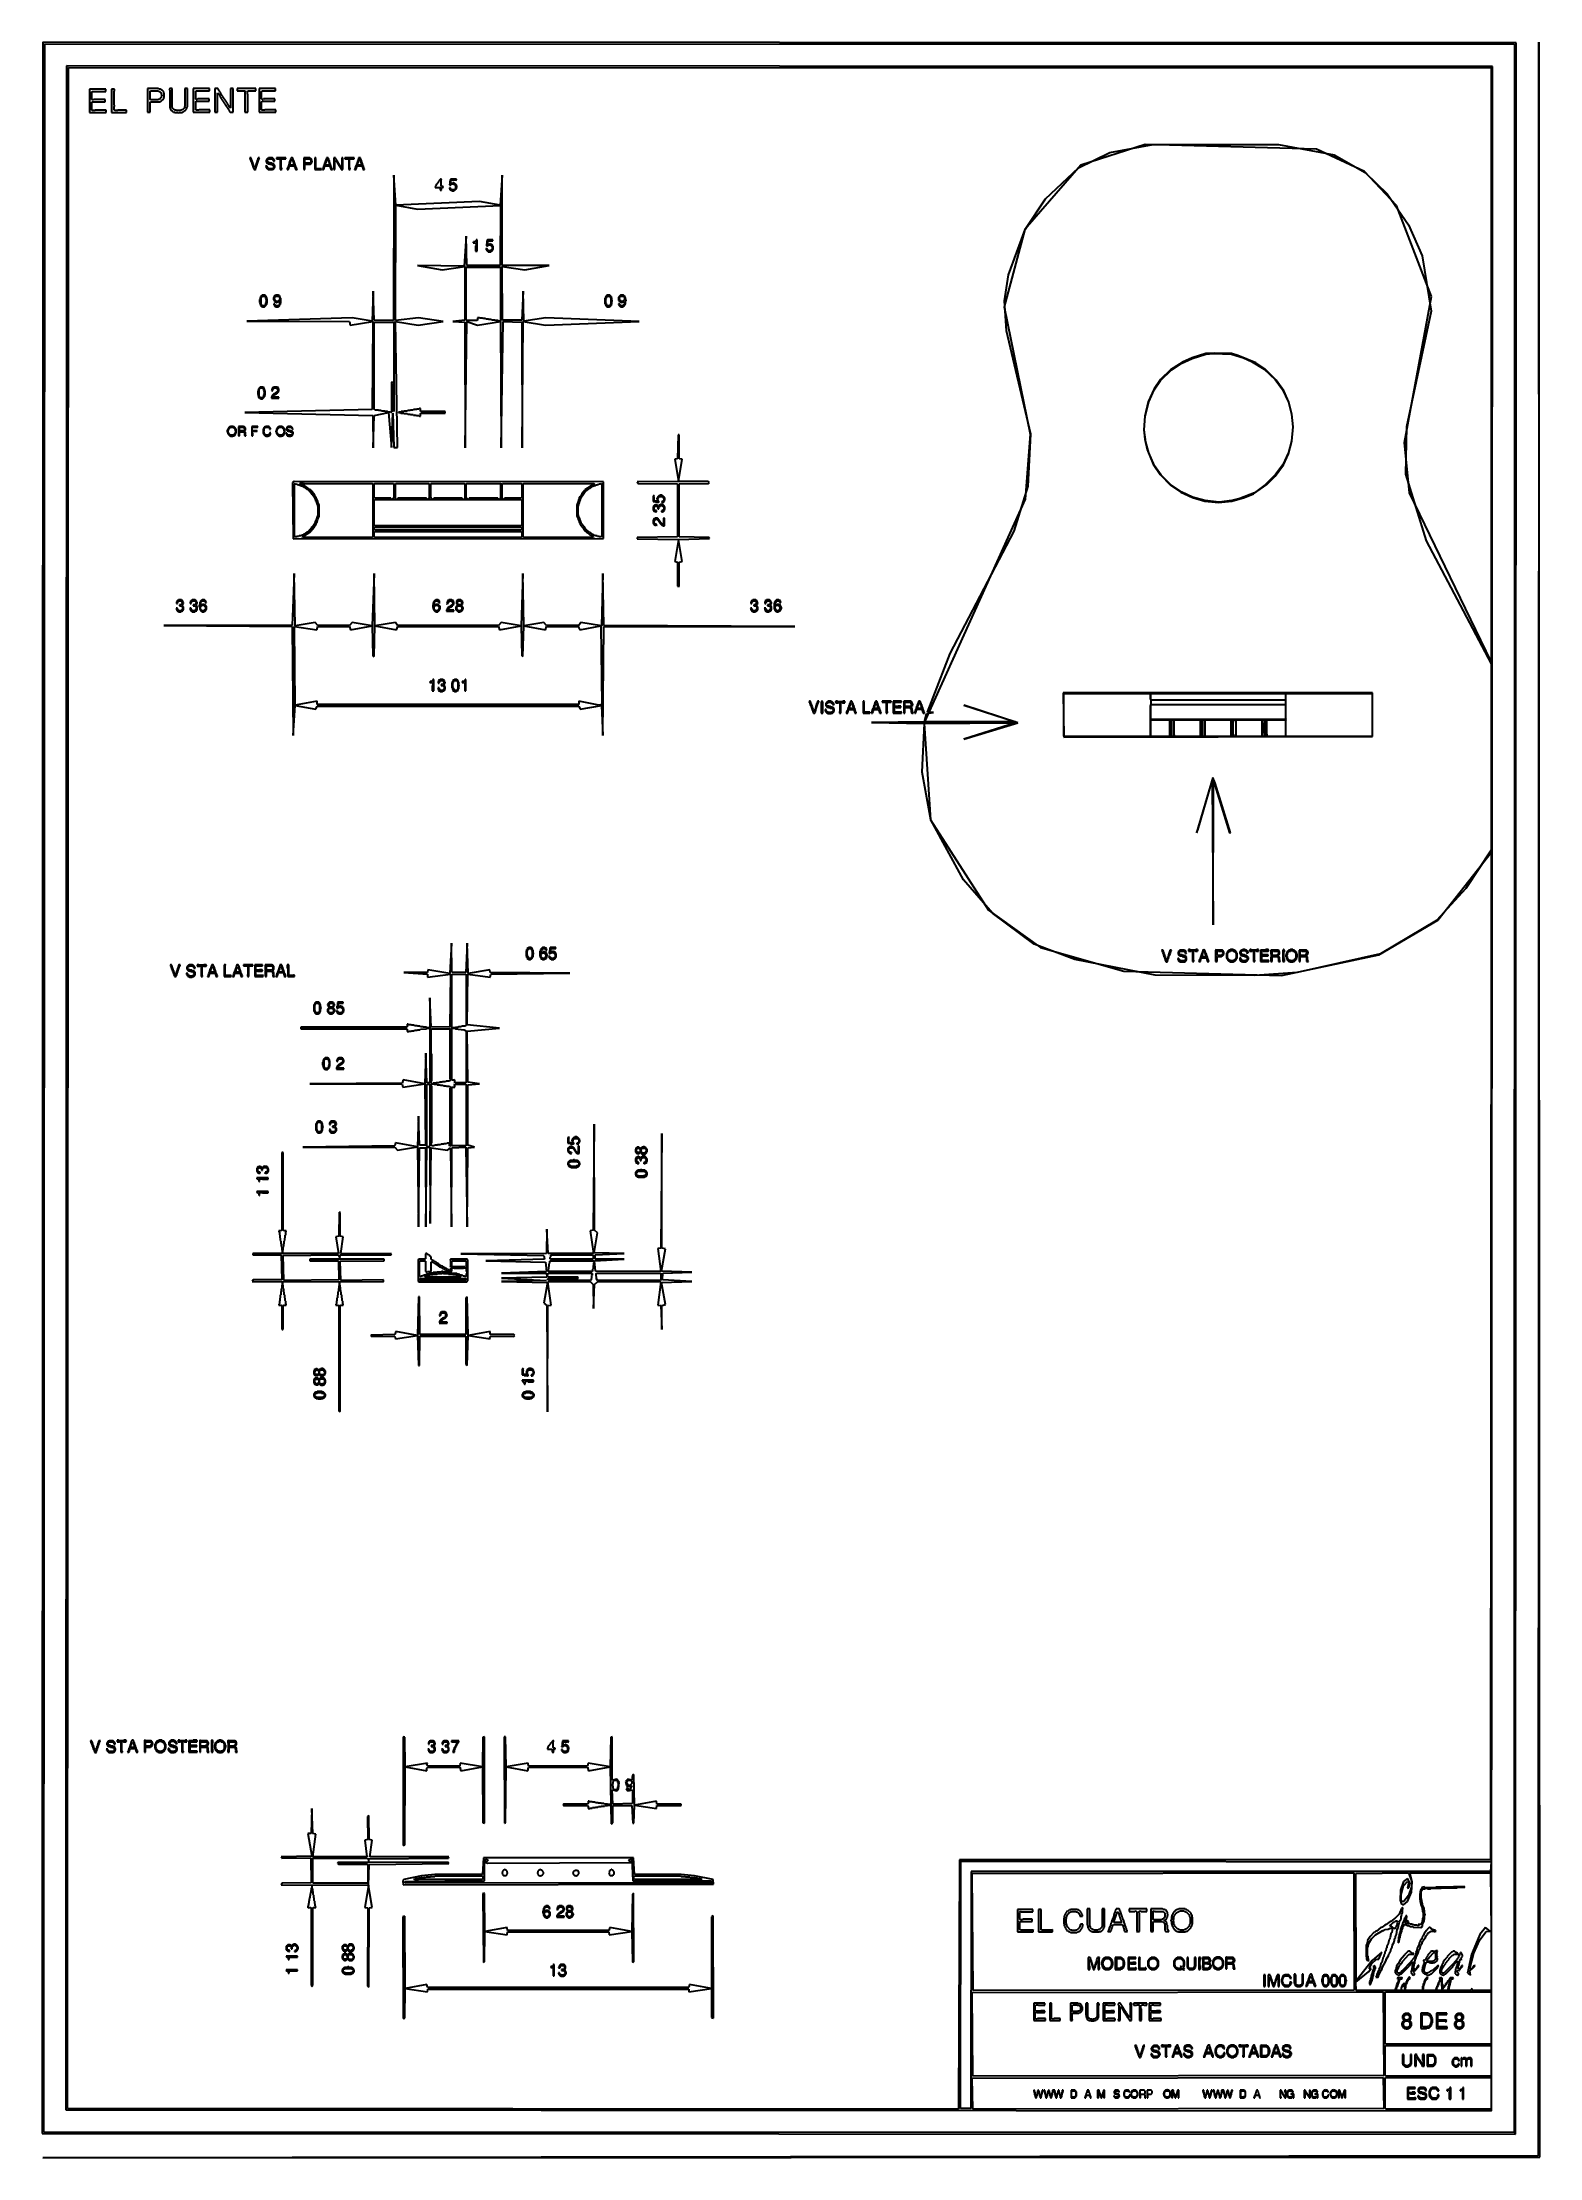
# Model space of a CAD drawing. Extents: x 18 to 322, y -435 to -5.
import ezdxf

# ---------------------------------------------------------------- set-up
doc = ezdxf.new("R2010")
doc.units = 0

msp = doc.modelspace()

# ---------------------------------------------------------------- linework, layer by layer
at = {"layer": 'CONTOURS'}
for p, q in [((17.6, -4.7), (17.5, -430)), ((317.2, -4.8), (17.6, -4.7)), ((17.8, -429.7), (18, -5)), ((18, -5), (316.9, -5.1)), ((316.9, -5.1), (316.8, -429.8)), ((317.1, -430.1), (317.2, -4.8)), ((321.8, -4.7), (321.7, -434.5)), ((322, -434.8), (321.8, -4.7)), ((22.4, -9.5), (22.3, -425.2)), ((312.4, -9.6), (22.4, -9.5)), ((22.6, -424.9), (22.8, -9.8)), ((22.8, -9.8), (312.1, -9.9)), ((312.1, -9.9), (312.1, -130.6)), ((312.2, -425.4), (312.4, -9.6)), ((27.1, -14.2), (27.1, -19)), ((30.4, -14.2), (27.1, -14.2)), ((27.6, -14.8), (27.7, -14.7)), ((27.6, -16.3), (27.6, -14.8)), ((27.7, -16.4), (27.6, -16.3)), ((27.6, -16.9), (27.7, -16.8)), ((27.6, -18.5), (27.6, -16.9)), ((27.7, -14.7), (30.4, -14.7)), ((27.9, -16.4), (27.7, -16.4)), ((27.7, -16.8), (30.3, -16.8)), ((28, -16.3), (27.9, -16.4)), ((30.3, -16.3), (28, -16.3)), ((30.3, -16.8), (30.3, -16.3)), ((30.4, -14.7), (30.4, -14.2)), ((31.6, -14.2), (31.6, -19)), ((32.2, -14.2), (31.6, -14.2)), ((32.1, -14.7), (32.2, -14.6)), ((32.1, -17.4), (32.1, -14.7)), ((32.2, -14.6), (32.2, -14.2)), ((41.1, -14.1), (38.9, -14.1)), ((38.9, -14.1), (38.9, -18.9)), ((39.4, -14.7), (39.5, -14.6)), ((39.4, -16.3), (39.4, -14.7)), ((39.5, -16.4), (39.4, -16.3)), ((39.4, -16.9), (39.5, -16.8)), ((39.4, -18.9), (39.4, -16.9)), ((39.5, -14.6), (41.1, -14.6)), ((41, -16.4), (39.5, -16.4)), ((39.5, -16.8), (41.5, -16.8)), ((41.1, -16.3), (41, -16.4)), ((41.2, -14.2), (41.1, -14.1)), ((41.1, -14.6), (41.2, -14.7)), ((41.3, -16.3), (41.1, -16.3)), ((41.5, -14.2), (41.2, -14.2)), ((41.2, -14.7), (41.3, -14.7)), ((41.3, -14.7), (41.4, -14.8)), ((41.7, -15.9), (41.3, -16.3)), ((41.4, -14.8), (41.5, -14.8)), ((41.6, -14.3), (41.5, -14.2)), ((41.5, -14.8), (41.6, -14.9)), ((41.5, -16.8), (41.6, -16.7)), ((41.7, -14.3), (41.6, -14.3)), ((41.6, -14.9), (41.6, -15)), ((41.6, -15), (41.7, -15.1)), ((41.6, -16.7), (41.7, -16.7)), ((41.9, -14.5), (41.7, -14.3)), ((41.7, -15.1), (41.7, -15.3)), ((41.7, -15.3), (41.8, -15.4)), ((41.8, -15.6), (41.7, -15.7)), ((41.7, -15.7), (41.7, -15.9)), ((41.7, -16.7), (42.2, -16.2)), ((41.8, -15.4), (41.8, -15.6)), ((42, -14.5), (41.9, -14.5)), ((42, -14.6), (42, -14.5)), ((42.2, -14.8), (42, -14.6)), ((42.2, -15), (42.2, -14.8)), ((42.3, -15.1), (42.2, -15)), ((42.2, -16), (42.3, -15.9)), ((42.2, -16.2), (42.2, -16)), ((42.3, -15.9), (42.3, -15.1)), ((43.4, -14.1), (43.3, -14.2)), ((43.3, -14.2), (43.3, -14.3)), ((43.3, -14.3), (43.4, -14.4)), ((43.9, -14.1), (43.4, -14.1)), ((43.4, -14.4), (43.4, -18)), ((43.9, -17.9), (43.9, -14.1)), ((47, -14.1), (46.5, -14.1)), ((46.5, -14.1), (46.5, -17.7)), ((47, -17.8), (47, -14.1)), ((48.2, -14.1), (48.2, -18.9)), ((51.5, -14.1), (48.2, -14.1)), ((48.7, -14.7), (48.8, -14.6)), ((48.7, -16.2), (48.7, -14.7)), ((48.8, -16.3), (48.7, -16.2)), ((48.7, -16.8), (48.8, -16.7)), ((48.7, -18.4), (48.7, -16.8)), ((48.8, -14.6), (51.5, -14.6)), ((49, -16.3), (48.8, -16.3)), ((48.8, -16.7), (51.4, -16.7)), ((49.1, -16.2), (49, -16.3)), ((51.4, -16.2), (49.1, -16.2)), ((51.4, -16.7), (51.4, -16.2)), ((51.5, -14.6), (51.5, -14.1)), ((52.6, -14.1), (52.6, -18.9)), ((53.2, -14.1), (52.6, -14.1)), ((53.1, -15.1), (53.2, -15)), ((53.1, -18.9), (53.1, -15.1)), ((53.3, -14.2), (53.2, -14.1)), ((53.2, -15), (53.3, -15.1)), ((53.3, -14.3), (53.3, -14.2)), ((53.4, -14.4), (53.3, -14.3)), ((53.3, -15.1), (53.3, -15.2)), ((53.3, -15.2), (53.5, -15.4)), ((53.4, -14.5), (53.4, -14.4)), ((53.6, -14.7), (53.4, -14.5)), ((53.5, -15.4), (53.5, -15.5)), ((53.5, -15.5), (53.6, -15.6)), ((53.6, -14.8), (53.6, -14.7)), ((53.8, -15), (53.6, -14.8)), ((53.6, -15.6), (53.6, -15.7)), ((53.6, -15.7), (53.8, -15.9)), ((53.8, -15.1), (53.8, -15)), ((53.9, -15.2), (53.8, -15.1)), ((53.8, -15.9), (53.8, -16)), ((53.8, -16), (53.9, -16.1)), ((53.9, -15.3), (53.9, -15.2)), ((54.1, -15.5), (53.9, -15.3)), ((53.9, -16.1), (53.9, -16.2)), ((53.9, -16.2), (54.1, -16.4)), ((54.1, -15.6), (54.1, -15.5)), ((54.3, -15.8), (54.1, -15.6)), ((54.1, -16.4), (54.1, -16.5)), ((54.1, -16.5), (54.3, -16.7)), ((54.3, -15.9), (54.3, -15.8)), ((54.5, -16.1), (54.3, -15.9)), ((54.3, -16.7), (54.3, -16.8)), ((54.3, -16.8), (54.5, -17)), ((54.5, -16.2), (54.5, -16.1)), ((54.7, -16.4), (54.5, -16.2)), ((54.5, -17), (54.5, -17.1)), ((54.5, -17.1), (54.7, -17.3)), ((54.7, -16.5), (54.7, -16.4)), ((54.8, -16.6), (54.7, -16.5)), ((54.8, -16.7), (54.8, -16.6)), ((55, -16.9), (54.8, -16.7)), ((55, -17), (55, -16.9)), ((55.2, -17.2), (55, -17)), ((55.2, -17.3), (55.2, -17.2)), ((56.3, -14.1), (55.8, -14.1)), ((55.8, -14.1), (55.8, -18)), ((56.3, -18.9), (56.3, -14.1)), ((57.1, -14.1), (57.1, -14.6)), ((60.9, -14.1), (57.1, -14.1)), ((57.1, -14.6), (58.7, -14.6)), ((58.7, -14.6), (58.8, -14.7)), ((58.8, -14.7), (58.7, -14.8)), ((58.7, -14.8), (58.7, -18.9)), ((59.2, -14.7), (59.3, -14.6)), ((59.2, -15.2), (59.2, -14.7)), ((59.3, -15.3), (59.2, -15.2)), ((59.3, -14.6), (60.9, -14.6)), ((59.3, -18.9), (59.3, -15.3)), ((60.9, -14.6), (60.9, -14.1)), ((61.6, -14.1), (61.6, -18.9)), ((64.9, -14.1), (61.6, -14.1)), ((62.1, -14.7), (62.2, -14.6)), ((62.1, -16.2), (62.1, -14.7)), ((62.2, -16.3), (62.1, -16.2)), ((62.1, -16.8), (62.2, -16.7)), ((62.1, -18.4), (62.1, -16.8)), ((62.2, -14.6), (64.9, -14.6)), ((62.4, -16.3), (62.2, -16.3)), ((62.2, -16.7), (64.8, -16.7)), ((62.5, -16.2), (62.4, -16.3)), ((64.8, -16.2), (62.5, -16.2)), ((64.8, -16.7), (64.8, -16.2)), ((64.9, -14.6), (64.9, -14.1)), ((27.1, -19), (30.5, -19)), ((27.7, -18.6), (27.6, -18.5)), ((28.2, -18.6), (27.7, -18.6)), ((28.3, -18.5), (28.2, -18.6)), ((30.5, -18.5), (28.3, -18.5)), ((30.5, -19), (30.5, -18.5)), ((31.6, -19), (34.6, -19)), ((32.2, -17.5), (32.1, -17.4)), ((32.1, -17.8), (32.2, -17.7)), ((32.1, -18.4), (32.1, -17.8)), ((32.3, -18.6), (32.1, -18.4)), ((32.2, -17.7), (32.2, -17.5)), ((32.8, -18.6), (32.3, -18.6)), ((32.9, -18.5), (32.8, -18.6)), ((34.6, -18.5), (32.9, -18.5)), ((34.6, -19), (34.6, -18.5)), ((38.9, -18.9), (39.4, -18.9)), ((43.4, -18), (43.5, -18.1)), ((43.5, -18.1), (43.5, -18.2)), ((43.5, -18.2), (43.6, -18.3)), ((43.6, -18.3), (43.6, -18.4)), ((43.6, -18.4), (44, -18.8)), ((44, -18), (43.9, -17.9)), ((44, -18.1), (44, -18)), ((44.3, -18.4), (44, -18.1)), ((44, -18.8), (44.1, -18.8)), ((44.1, -18.8), (44.2, -18.9)), ((44.2, -18.9), (44.4, -18.9)), ((44.4, -18.4), (44.3, -18.4)), ((44.5, -18.5), (44.4, -18.4)), ((44.4, -18.9), (44.5, -19)), ((44.7, -18.5), (44.5, -18.5)), ((44.5, -19), (45.1, -19)), ((44.8, -18.6), (44.7, -18.5)), ((45.6, -18.6), (44.8, -18.6)), ((45.1, -19), (45.2, -19.1)), ((45.2, -19.1), (45.3, -19)), ((45.3, -19), (45.9, -19)), ((45.7, -18.5), (45.6, -18.6)), ((45.8, -18.5), (45.7, -18.5)), ((45.9, -18.4), (45.8, -18.5)), ((46, -18.4), (45.9, -18.4)), ((45.9, -19), (46, -18.9)), ((46.4, -18), (46, -18.4)), ((46, -18.9), (46.1, -18.9)), ((46.1, -18.9), (46.2, -18.8)), ((46.2, -18.8), (46.3, -18.8)), ((46.3, -18.8), (46.5, -18.6)), ((46.5, -17.7), (46.4, -17.8)), ((46.4, -17.8), (46.4, -18)), ((46.5, -18.6), (46.6, -18.6)), ((46.6, -18.5), (46.8, -18.3)), ((46.6, -18.6), (46.6, -18.5)), ((46.8, -18.2), (46.9, -18.1)), ((46.8, -18.3), (46.8, -18.2)), ((46.9, -17.9), (47, -17.8)), ((46.9, -18.1), (46.9, -17.9)), ((48.2, -18.9), (51.6, -18.9)), ((48.8, -18.5), (48.7, -18.4)), ((49.3, -18.5), (48.8, -18.5)), ((49.4, -18.4), (49.3, -18.5)), ((51.6, -18.4), (49.4, -18.4)), ((51.6, -18.9), (51.6, -18.4)), ((52.6, -18.9), (53.1, -18.9)), ((54.7, -17.3), (54.7, -17.4)), ((54.7, -17.4), (54.8, -17.5)), ((54.8, -17.5), (54.8, -17.6)), ((54.8, -17.6), (55, -17.8)), ((55, -17.8), (55, -17.9)), ((55, -17.9), (55.2, -18.1)), ((55.3, -17.4), (55.2, -17.3)), ((55.2, -18.1), (55.2, -18.2)), ((55.2, -18.2), (55.4, -18.4)), ((55.3, -17.5), (55.3, -17.4)), ((55.5, -17.7), (55.3, -17.5)), ((55.4, -18.4), (55.4, -18.5)), ((55.4, -18.5), (55.5, -18.6)), ((55.5, -17.8), (55.5, -17.7)), ((55.6, -17.9), (55.5, -17.8)), ((55.5, -18.6), (55.5, -18.7)), ((55.5, -18.7), (55.7, -18.9)), ((55.6, -18), (55.6, -17.9)), ((55.7, -18.1), (55.6, -18)), ((55.8, -18), (55.7, -18.1)), ((55.7, -18.9), (56.3, -18.9)), ((58.7, -18.9), (59.3, -18.9)), ((61.6, -18.9), (65, -18.9)), ((62.2, -18.5), (62.1, -18.4)), ((62.7, -18.5), (62.2, -18.5)), ((62.8, -18.4), (62.7, -18.5)), ((65, -18.4), (62.8, -18.4)), ((65, -18.9), (65, -18.4)), ((241.8, -25.5), (228.7, -29.7)), ((234.6, -27.1), (243.4, -25.5)), ((276.6, -26.4), (241.8, -25.5)), ((243.4, -25.5), (268.9, -25.5)), ((268.9, -25.5), (280.2, -27.6)), ((59.7, -28.2), (59.7, -28.3)), ((60, -28.2), (59.7, -28.2)), ((59.7, -28.3), (59.8, -28.4)), ((59.8, -28.4), (59.8, -28.6)), ((59.8, -28.6), (59.9, -28.7)), ((59.9, -28.7), (59.9, -28.9)), ((59.9, -28.9), (60, -29)), ((60, -28.4), (60, -28.2)), ((60.1, -28.5), (60, -28.4)), ((60, -29), (60, -29.1)), ((60, -29.1), (60.1, -29.2)), ((60.1, -28.7), (60.1, -28.5)), ((60.2, -28.8), (60.1, -28.7)), ((60.1, -29.2), (60.1, -29.4)), ((60.1, -29.4), (60.2, -29.5)), ((60.2, -29), (60.2, -28.8)), ((60.3, -29.1), (60.2, -29)), ((60.2, -29.5), (60.2, -29.7)), ((60.2, -29.7), (60.3, -29.8)), ((60.3, -29.3), (60.3, -29.1)), ((60.4, -29.4), (60.3, -29.3)), ((60.3, -29.8), (60.3, -30)), ((60.3, -30), (60.4, -30.1)), ((60.4, -29.6), (60.4, -29.4)), ((60.5, -29.7), (60.4, -29.6)), ((60.4, -30.1), (60.4, -30.2)), ((60.5, -29.9), (60.5, -29.7)), ((60.6, -30), (60.5, -29.9)), ((60.6, -30.1), (60.6, -30)), ((60.7, -30.2), (60.6, -30.1)), ((60.8, -30.1), (60.7, -30.2)), ((60.9, -29.9), (60.8, -30)), ((60.8, -30), (60.8, -30.1)), ((61, -29.5), (60.9, -29.6)), ((60.9, -29.6), (60.9, -29.9)), ((61.1, -29.2), (61, -29.3)), ((61, -29.3), (61, -29.5)), ((61, -30), (61.1, -29.9)), ((61, -30.2), (61, -30)), ((61.2, -28.9), (61.1, -29)), ((61.1, -29), (61.1, -29.2)), ((61.1, -29.7), (61.2, -29.6)), ((61.1, -29.9), (61.1, -29.7)), ((61.3, -28.6), (61.2, -28.7)), ((61.2, -28.7), (61.2, -28.9)), ((61.2, -29.4), (61.3, -29.3)), ((61.2, -29.6), (61.2, -29.4)), ((61.4, -28.2), (61.3, -28.3)), ((61.3, -28.3), (61.3, -28.6)), ((61.3, -29.1), (61.4, -29)), ((61.3, -29.3), (61.3, -29.1)), ((61.7, -28.2), (61.4, -28.2)), ((61.4, -28.8), (61.5, -28.7)), ((61.4, -29), (61.4, -28.8)), ((61.5, -28.5), (61.6, -28.4)), ((61.5, -28.7), (61.5, -28.5)), ((61.6, -28.3), (61.7, -28.2)), ((61.6, -28.4), (61.6, -28.3)), ((63.2, -29.9), (62.9, -29.9)), ((62.9, -29.9), (63, -30)), ((63.1, -28.6), (63, -28.7)), ((63, -28.7), (63, -29)), ((63, -29), (63.1, -29.1)), ((63, -30), (63, -30.2)), ((63.3, -28.3), (63.1, -28.5)), ((63.1, -28.5), (63.1, -28.6)), ((63.1, -29.1), (63.1, -29.2)), ((63.1, -29.2), (63.2, -29.3)), ((63.2, -29.3), (63.3, -29.3)), ((63.2, -30.1), (63.2, -29.9)), ((63.5, -30.4), (63.2, -30.1)), ((63.4, -28.3), (63.3, -28.3)), ((63.3, -28.6), (63.5, -28.4)), ((63.3, -29), (63.3, -28.6)), ((63.4, -29.1), (63.3, -29)), ((63.3, -29.3), (63.4, -29.4)), ((63.5, -28.2), (63.4, -28.3)), ((63.5, -29.1), (63.4, -29.1)), ((63.4, -29.4), (63.7, -29.4)), ((64.3, -28.2), (63.5, -28.2)), ((63.5, -28.4), (64.2, -28.4)), ((63.6, -29.2), (63.5, -29.1)), ((63.8, -29.2), (63.6, -29.2)), ((63.7, -29.4), (63.8, -29.5)), ((63.9, -29.3), (63.8, -29.2)), ((63.8, -29.5), (64.1, -29.5)), ((64.2, -29.3), (63.9, -29.3)), ((64.1, -29.5), (64.2, -29.6)), ((64.2, -28.4), (64.4, -28.6)), ((64.3, -29.4), (64.2, -29.3)), ((64.2, -29.6), (64.3, -29.6)), ((64.7, -28.6), (64.3, -28.2)), ((64.5, -29.4), (64.3, -29.4)), ((64.3, -29.6), (64.5, -29.8)), ((64.4, -28.6), (64.4, -28.7)), ((64.4, -28.7), (64.5, -28.8)), ((64.5, -28.8), (64.5, -28.9)), ((64.5, -28.9), (64.7, -28.9)), ((64.7, -29.6), (64.5, -29.4)), ((64.5, -29.8), (64.5, -30.2)), ((64.7, -28.9), (64.7, -28.6)), ((64.7, -29.7), (64.7, -29.6)), ((64.8, -29.8), (64.7, -29.7)), ((64.7, -30.2), (64.8, -30.1)), ((64.8, -30.1), (64.8, -29.8)), ((65.1, -28.2), (65.1, -28.4)), ((67, -28.2), (65.1, -28.2)), ((65.1, -28.4), (65.8, -28.4)), ((65.8, -28.4), (65.9, -28.5)), ((65.9, -28.5), (65.9, -30.6)), ((66.1, -28.5), (66.2, -28.4)), ((66.1, -30.2), (66.1, -28.5)), ((66.2, -28.4), (67, -28.4)), ((67, -28.4), (67, -28.2)), ((67.5, -30), (67.4, -30.1)), ((67.4, -30.1), (67.4, -30.2)), ((67.6, -29.7), (67.5, -29.8)), ((67.5, -29.8), (67.5, -30)), ((67.7, -29.4), (67.6, -29.5)), ((67.6, -29.5), (67.6, -29.7)), ((67.6, -30.2), (67.7, -30.1)), ((67.8, -29.1), (67.7, -29.2)), ((67.7, -29.2), (67.7, -29.4)), ((67.7, -29.9), (67.8, -29.8)), ((67.7, -30.1), (67.7, -29.9)), ((67.9, -28.8), (67.8, -28.9)), ((67.8, -28.9), (67.8, -29.1)), ((67.8, -29.8), (68.7, -29.8)), ((68, -28.6), (67.9, -28.7)), ((67.9, -28.7), (67.9, -28.8)), ((67.9, -29.3), (68, -29.2)), ((67.9, -29.6), (67.9, -29.3)), ((68, -29.7), (67.9, -29.6)), ((68.1, -28.3), (68, -28.4)), ((68, -28.4), (68, -28.6)), ((68, -29), (68.1, -28.9)), ((68, -29.2), (68, -29)), ((68.6, -29.7), (68, -29.7)), ((68.1, -28.2), (68.1, -28.3)), ((68.4, -28.2), (68.1, -28.2)), ((68.1, -28.7), (68.3, -28.5)), ((68.1, -28.9), (68.1, -28.7)), ((68.3, -28.5), (68.4, -28.6)), ((68.5, -28.3), (68.4, -28.2)), ((68.4, -28.6), (68.4, -28.8)), ((68.4, -28.8), (68.5, -28.9)), ((68.5, -28.5), (68.5, -28.3)), ((68.6, -28.6), (68.5, -28.5)), ((68.5, -28.9), (68.5, -29.1)), ((68.5, -29.1), (68.6, -29.2)), ((68.6, -28.7), (68.6, -28.6)), ((68.7, -28.8), (68.6, -28.7)), ((68.6, -29.2), (68.6, -29.4)), ((68.6, -29.4), (68.7, -29.5)), ((68.7, -29.6), (68.6, -29.7)), ((68.7, -29), (68.7, -28.8)), ((68.8, -29.1), (68.7, -29)), ((68.7, -29.5), (68.7, -29.6)), ((68.7, -29.8), (68.8, -29.9)), ((68.8, -29.3), (68.8, -29.1)), ((68.9, -29.4), (68.8, -29.3)), ((68.8, -29.9), (68.8, -30.1)), ((68.8, -30.1), (68.9, -30.2)), ((68.9, -29.6), (68.9, -29.4)), ((69, -29.7), (68.9, -29.6)), ((69, -29.9), (69, -29.7)), ((69.1, -30), (69, -29.9)), ((69.1, -30.1), (69.1, -30)), ((69.2, -30.2), (69.1, -30.1)), ((71.9, -28.2), (70.7, -28.2)), ((70.7, -28.2), (70.7, -30.6)), ((70.9, -28.5), (71, -28.4)), ((70.9, -29.2), (70.9, -28.5)), ((71, -29.3), (70.9, -29.2)), ((70.9, -29.6), (71, -29.5)), ((70.9, -30.6), (70.9, -29.6)), ((71, -28.4), (71.8, -28.4)), ((71.9, -29.3), (71, -29.3)), ((71, -29.5), (72, -29.5)), ((71.8, -28.4), (72.1, -28.7)), ((72, -28.3), (71.9, -28.2)), ((72.1, -29.1), (71.9, -29.3)), ((72.1, -28.3), (72, -28.3)), ((72, -29.5), (72.1, -29.4)), ((72.3, -28.5), (72.1, -28.3)), ((72.1, -28.7), (72.1, -29.1)), ((72.1, -29.4), (72.2, -29.4)), ((72.2, -29.3), (72.3, -29.2)), ((72.2, -29.4), (72.2, -29.3)), ((72.3, -28.8), (72.3, -28.5)), ((72.4, -28.9), (72.3, -28.8)), ((72.3, -29.1), (72.4, -29)), ((72.3, -29.2), (72.3, -29.1)), ((72.4, -29), (72.4, -28.9)), ((72.9, -28.2), (72.9, -30.6)), ((73.1, -28.2), (72.9, -28.2)), ((73.2, -28.3), (73.1, -28.2)), ((73.1, -28.4), (73.2, -28.3)), ((73.1, -30.2), (73.1, -28.4)), ((74.7, -30), (74.6, -30.1)), ((74.6, -30.1), (74.6, -30.3)), ((74.8, -29.7), (74.7, -29.8)), ((74.7, -29.8), (74.7, -30)), ((74.9, -29.4), (74.8, -29.5)), ((74.8, -29.5), (74.8, -29.7)), ((74.8, -30.2), (74.9, -30.1)), ((75, -29.1), (74.9, -29.2)), ((74.9, -29.2), (74.9, -29.4)), ((74.9, -29.9), (75, -29.8)), ((74.9, -30.1), (74.9, -29.9)), ((75.1, -28.8), (75, -28.9)), ((75, -28.9), (75, -29.1)), ((75, -29.8), (75.9, -29.8)), ((75.2, -28.6), (75.1, -28.7)), ((75.1, -28.7), (75.1, -28.8)), ((75.1, -29.3), (75.2, -29.2)), ((75.1, -29.6), (75.1, -29.3)), ((75.2, -29.7), (75.1, -29.6)), ((75.3, -28.3), (75.2, -28.4)), ((75.2, -28.4), (75.2, -28.6)), ((75.2, -29), (75.3, -28.9)), ((75.2, -29.2), (75.2, -29)), ((75.8, -29.7), (75.2, -29.7)), ((75.3, -28.2), (75.3, -28.3)), ((75.6, -28.2), (75.3, -28.2)), ((75.3, -28.7), (75.5, -28.5)), ((75.3, -28.9), (75.3, -28.7)), ((75.5, -28.5), (75.6, -28.6)), ((75.7, -28.3), (75.6, -28.2)), ((75.6, -28.6), (75.6, -28.8)), ((75.6, -28.8), (75.7, -28.9)), ((75.7, -28.5), (75.7, -28.3)), ((75.8, -28.6), (75.7, -28.5)), ((75.7, -28.9), (75.7, -29.1)), ((75.7, -29.1), (75.8, -29.2)), ((75.8, -28.7), (75.8, -28.6)), ((75.9, -28.8), (75.8, -28.7)), ((75.8, -29.2), (75.8, -29.4)), ((75.8, -29.4), (75.9, -29.5)), ((75.9, -29.6), (75.8, -29.7)), ((75.9, -29), (75.9, -28.8)), ((76, -29.1), (75.9, -29)), ((75.9, -29.5), (75.9, -29.6)), ((75.9, -29.8), (76, -29.9)), ((76, -29.3), (76, -29.1)), ((76.1, -29.4), (76, -29.3)), ((76, -29.9), (76, -30.1)), ((76, -30.1), (76.1, -30.2)), ((76.1, -29.6), (76.1, -29.4)), ((76.2, -29.7), (76.1, -29.6)), ((76.2, -29.9), (76.2, -29.7)), ((76.3, -30), (76.2, -29.9)), ((76.3, -30.2), (76.3, -30)), ((76.8, -28.2), (76.8, -30.6)), ((77.1, -28.2), (76.8, -28.2)), ((77, -28.8), (77.1, -28.7)), ((77, -30.6), (77, -28.8)), ((77.1, -28.3), (77.1, -28.2)), ((77.3, -28.5), (77.1, -28.3)), ((77.1, -28.7), (77.3, -28.9)), ((77.3, -28.6), (77.3, -28.5)), ((77.5, -28.8), (77.3, -28.6)), ((77.3, -28.9), (77.3, -29)), ((77.3, -29), (77.5, -29.2)), ((77.5, -28.9), (77.5, -28.8)), ((77.6, -29), (77.5, -28.9)), ((77.5, -29.2), (77.5, -29.3)), ((77.5, -29.3), (77.6, -29.4)), ((77.6, -29.1), (77.6, -29)), ((77.8, -29.3), (77.6, -29.1)), ((77.6, -29.4), (77.6, -29.5)), ((77.6, -29.5), (77.8, -29.7)), ((77.8, -29.4), (77.8, -29.3)), ((78, -29.6), (77.8, -29.4)), ((77.8, -29.7), (77.8, -29.8)), ((77.8, -29.8), (78, -30)), ((78, -29.7), (78, -29.6)), ((78.1, -29.8), (78, -29.7)), ((78, -30), (78, -30.1)), ((78, -30.1), (78.2, -30.3)), ((78.1, -29.9), (78.1, -29.8)), ((78.3, -30.1), (78.1, -29.9)), ((78.4, -30), (78.3, -30.1)), ((78.6, -28.2), (78.4, -28.2)), ((78.4, -28.2), (78.4, -30)), ((78.6, -30.6), (78.6, -28.2)), ((79, -28.2), (79, -28.4)), ((80.9, -28.2), (79, -28.2)), ((79, -28.4), (79.7, -28.4)), ((79.7, -28.4), (79.8, -28.5)), ((79.8, -28.5), (79.8, -30.6)), ((80, -28.5), (80.1, -28.4)), ((80, -30.2), (80, -28.5)), ((80.1, -28.4), (80.9, -28.4)), ((80.9, -28.4), (80.9, -28.2)), ((81.2, -30.1), (81.1, -30.2)), ((81.3, -29.8), (81.2, -29.9)), ((81.2, -29.9), (81.2, -30.1)), ((81.4, -29.6), (81.3, -29.7)), ((81.3, -29.7), (81.3, -29.8)), ((81.5, -29.3), (81.4, -29.4)), ((81.4, -29.4), (81.4, -29.6)), ((81.4, -30.1), (81.5, -30)), ((81.4, -30.3), (81.4, -30.1)), ((81.6, -29), (81.5, -29.1)), ((81.5, -29.1), (81.5, -29.3)), ((81.5, -29.9), (81.6, -29.8)), ((81.5, -30), (81.5, -29.9)), ((81.7, -28.7), (81.6, -28.8)), ((81.6, -28.8), (81.6, -29)), ((81.6, -29.4), (81.7, -29.3)), ((81.6, -29.6), (81.6, -29.4)), ((81.7, -29.7), (81.6, -29.6)), ((81.6, -29.8), (82.4, -29.8)), ((81.8, -28.4), (81.7, -28.5)), ((81.7, -28.5), (81.7, -28.7)), ((81.7, -29.2), (81.8, -29.1)), ((81.7, -29.3), (81.7, -29.2)), ((82.3, -29.7), (81.7, -29.7)), ((81.8, -28.2), (81.8, -28.4)), ((82.2, -28.2), (81.8, -28.2)), ((81.8, -28.9), (81.9, -28.8)), ((81.8, -29.1), (81.8, -28.9)), ((81.9, -28.6), (82, -28.5)), ((81.9, -28.8), (81.9, -28.6)), ((82, -28.5), (82.1, -28.6)), ((82.1, -28.6), (82.1, -28.7)), ((82.1, -28.7), (82.2, -28.8)), ((82.2, -28.3), (82.2, -28.2)), ((82.3, -28.4), (82.2, -28.3)), ((82.2, -28.8), (82.2, -29)), ((82.2, -29), (82.3, -29.1)), ((82.3, -28.6), (82.3, -28.4)), ((82.4, -28.7), (82.3, -28.6)), ((82.3, -29.1), (82.3, -29.3)), ((82.3, -29.3), (82.4, -29.4)), ((82.4, -29.6), (82.3, -29.7)), ((82.4, -28.9), (82.4, -28.7)), ((82.5, -29), (82.4, -28.9)), ((82.4, -29.4), (82.4, -29.6)), ((82.4, -29.8), (82.6, -30)), ((82.5, -29.2), (82.5, -29)), ((82.6, -29.3), (82.5, -29.2)), ((82.6, -29.5), (82.6, -29.3)), ((82.7, -29.6), (82.6, -29.5)), ((82.6, -30), (82.6, -30.2)), ((82.7, -29.7), (82.7, -29.6)), ((82.8, -29.8), (82.7, -29.7)), ((82.8, -30), (82.8, -29.8)), ((82.9, -30.1), (82.8, -30)), ((82.9, -30.3), (82.9, -30.1)), ((228.7, -29.7), (217.3, -42.8)), ((228.2, -30.2), (234.6, -27.1)), ((286.4, -31), (276.6, -26.4)), ((280.2, -27.6), (286.5, -31.2)), ((60.4, -30.2), (60.5, -30.3)), ((60.5, -30.3), (60.5, -30.5)), ((60.5, -30.5), (60.6, -30.6)), ((60.6, -30.6), (60.8, -30.6)), ((60.8, -30.6), (60.9, -30.5)), ((60.9, -30.3), (61, -30.2)), ((60.9, -30.5), (60.9, -30.3)), ((63, -30.2), (63.4, -30.6)), ((63.4, -30.6), (64.3, -30.6)), ((64.3, -30.4), (63.5, -30.4)), ((64.5, -30.2), (64.3, -30.4)), ((64.3, -30.6), (64.4, -30.5)), ((64.4, -30.5), (64.5, -30.5)), ((64.5, -30.5), (64.7, -30.3)), ((64.7, -30.3), (64.7, -30.2)), ((65.9, -30.6), (66.1, -30.6)), ((66.2, -30.3), (66.1, -30.2)), ((66.1, -30.6), (66.2, -30.5)), ((66.2, -30.5), (66.2, -30.3)), ((67.4, -30.2), (67.3, -30.3)), ((67.3, -30.3), (67.3, -30.6)), ((67.3, -30.6), (67.5, -30.6)), ((67.5, -30.5), (67.6, -30.4)), ((67.5, -30.6), (67.5, -30.5)), ((67.6, -30.4), (67.6, -30.2)), ((68.9, -30.2), (68.9, -30.4)), ((68.9, -30.4), (69, -30.5)), ((69, -30.5), (69, -30.6)), ((69, -30.6), (69.3, -30.6)), ((69.2, -30.4), (69.2, -30.2)), ((69.3, -30.5), (69.2, -30.4)), ((69.3, -30.6), (69.3, -30.5)), ((70.7, -30.6), (70.9, -30.6)), ((72.9, -30.6), (74.3, -30.6)), ((73.3, -30.4), (73.1, -30.2)), ((74.3, -30.4), (73.3, -30.4)), ((74.3, -30.6), (74.3, -30.4)), ((74.6, -30.3), (74.5, -30.4)), ((74.5, -30.4), (74.5, -30.6)), ((74.5, -30.6), (74.7, -30.6)), ((74.7, -30.5), (74.8, -30.4)), ((74.7, -30.6), (74.7, -30.5)), ((74.8, -30.4), (74.8, -30.2)), ((76.1, -30.2), (76.1, -30.4)), ((76.1, -30.4), (76.2, -30.5)), ((76.2, -30.5), (76.2, -30.6)), ((76.2, -30.6), (76.5, -30.6)), ((76.4, -30.3), (76.3, -30.2)), ((76.4, -30.4), (76.4, -30.3)), ((76.5, -30.5), (76.4, -30.4)), ((76.5, -30.6), (76.5, -30.5)), ((76.8, -30.6), (77, -30.6)), ((78.2, -30.3), (78.2, -30.4)), ((78.2, -30.4), (78.3, -30.5)), ((78.3, -30.5), (78.3, -30.6)), ((78.3, -30.6), (78.6, -30.6)), ((79.8, -30.6), (80, -30.6)), ((80.1, -30.3), (80, -30.2)), ((80, -30.6), (80.1, -30.5)), ((80.1, -30.5), (80.1, -30.3)), ((81.1, -30.4), (81, -30.5)), ((81, -30.5), (81, -30.6)), ((81, -30.6), (81.3, -30.6)), ((81.1, -30.2), (81.1, -30.4)), ((81.3, -30.4), (81.4, -30.3)), ((81.3, -30.6), (81.3, -30.4)), ((82.6, -30.2), (82.7, -30.3)), ((82.7, -30.3), (82.7, -30.5)), ((82.7, -30.5), (82.8, -30.6)), ((82.8, -30.6), (83, -30.6)), ((83, -30.4), (82.9, -30.3)), ((83, -30.6), (83, -30.4)), ((89, -31.7), (88.9, -61.3)), ((89.4, -37.8), (89, -31.7)), ((97.5, -33.9), (97.4, -34)), ((97.4, -34), (97.4, -34.2)), ((97.4, -34.2), (98.3, -34.2)), ((97.8, -33.5), (97.5, -33.8)), ((97.5, -33.8), (97.5, -33.9)), ((98, -33.2), (97.8, -33.4)), ((97.8, -33.4), (97.8, -33.5)), ((98.3, -32.8), (98, -33.1)), ((98, -33.1), (98, -33.2)), ((98.5, -32.5), (98.3, -32.7)), ((98.3, -32.7), (98.3, -32.8)), ((98.3, -34.2), (98.4, -34.3)), ((98.4, -34.3), (98.4, -34.8)), ((98.7, -32.5), (98.5, -32.5)), ((98.6, -32.7), (98.7, -32.6)), ((98.6, -33.9), (98.6, -32.7)), ((98.7, -34), (98.6, -33.9)), ((98.6, -34.3), (98.7, -34.2)), ((98.6, -34.6), (98.6, -34.3)), ((98.7, -32.6), (98.7, -32.5)), ((99, -34), (98.7, -34)), ((98.7, -34.2), (99, -34.2)), ((99, -34.2), (99, -34)), ((100.4, -33.5), (100.3, -33.6)), ((100.3, -33.6), (100.3, -33.7)), ((100.3, -33.7), (100.6, -33.7)), ((100.5, -34.3), (100.3, -34.3)), ((100.3, -34.3), (100.3, -34.5)), ((100.5, -32.8), (100.4, -32.9)), ((100.4, -32.9), (100.4, -33.5)), ((100.5, -32.5), (100.5, -32.8)), ((101.7, -32.5), (100.5, -32.5)), ((100.5, -34.4), (100.5, -34.3)), ((100.8, -34.7), (100.5, -34.4)), ((100.6, -32.9), (100.8, -32.7)), ((100.6, -33.3), (100.6, -32.9)), ((100.7, -33.4), (100.6, -33.3)), ((100.6, -33.7), (100.8, -33.5)), ((100.9, -33.4), (100.7, -33.4)), ((100.8, -32.7), (101.5, -32.7)), ((100.8, -33.5), (101.1, -33.5)), ((101, -33.3), (100.9, -33.4)), ((101.2, -33.3), (101, -33.3)), ((101.1, -33.5), (101.2, -33.6)), ((101.3, -33.4), (101.2, -33.3)), ((101.2, -33.6), (101.3, -33.6)), ((101.5, -34.4), (101.2, -34.7)), ((101.4, -33.4), (101.3, -33.4)), ((101.3, -33.6), (101.5, -33.8)), ((101.7, -33.7), (101.4, -33.4)), ((101.5, -32.7), (101.6, -32.8)), ((101.5, -33.8), (101.5, -34.4)), ((101.6, -32.8), (101.7, -32.7)), ((101.7, -32.7), (101.7, -32.5)), ((101.7, -33.8), (101.7, -33.7)), ((101.8, -33.9), (101.7, -33.8)), ((101.7, -34.3), (101.8, -34.2)), ((101.7, -34.5), (101.7, -34.3)), ((101.8, -34.2), (101.8, -33.9)), ((111, -31.7), (110.6, -37.8)), ((111, -50.1), (111, -31.7)), ((221.5, -36.5), (228.2, -30.2)), ((292.9, -37.9), (286.4, -31)), ((286.5, -31.2), (291, -35.5)), ((89.3, -61.3), (89.4, -37.8)), ((106.4, -37.1), (89.4, -37.8)), ((89.4, -37.8), (93.8, -38.6)), ((93.8, -38.6), (110.7, -37.9)), ((98.4, -34.8), (98.7, -34.8)), ((98.7, -34.7), (98.6, -34.6)), ((98.7, -34.8), (98.7, -34.7)), ((100.3, -34.5), (100.4, -34.6)), ((100.4, -34.6), (100.4, -34.7)), ((100.4, -34.7), (100.5, -34.7)), ((100.5, -34.7), (100.6, -34.8)), ((100.6, -34.8), (100.7, -34.8)), ((100.7, -34.8), (100.8, -34.9)), ((101.2, -34.7), (100.8, -34.7)), ((100.8, -34.9), (101.2, -34.9)), ((101.2, -34.9), (101.3, -34.8)), ((101.3, -34.8), (101.4, -34.8)), ((101.4, -34.8), (101.7, -34.5)), ((110.6, -37.8), (106.4, -37.1)), ((110.7, -37.9), (110.6, -50.1)), ((217.4, -42.8), (221.5, -36.5)), ((291, -35.5), (295.3, -41.8)), ((300, -56.4), (292.9, -37.9)), ((217.3, -42.8), (213.1, -58.5)), ((214, -52), (217.4, -42.8)), ((295.3, -41.8), (298.1, -48.1)), ((103.7, -44.1), (103.3, -50.2)), ((103.8, -50.1), (103.7, -44.1)), ((105.2, -45.3), (105.1, -45.4)), ((105.1, -45.4), (105.1, -45.5)), ((105.1, -45.5), (105.6, -45.5)), ((105.4, -45.3), (105.2, -45.3)), ((105.7, -45), (105.4, -45.3)), ((105.6, -45.5), (105.7, -45.6)), ((105.7, -46), (105.6, -46.1)), ((105.6, -46.1), (105.6, -47.2)), ((105.6, -47.2), (105.9, -47.2)), ((105.7, -44.9), (105.7, -45)), ((105.9, -44.9), (105.7, -44.9)), ((105.7, -45.6), (105.7, -46)), ((105.9, -47.2), (105.9, -44.9)), ((107.9, -46.7), (107.7, -46.7)), ((107.7, -46.7), (107.7, -46.8)), ((107.7, -46.8), (107.8, -46.9)), ((107.9, -45.6), (107.8, -45.7)), ((107.8, -45.7), (107.8, -46.1)), ((107.8, -46.1), (108, -46.1)), ((107.8, -46.9), (107.8, -47)), ((107.8, -47), (108, -47.2)), ((108, -44.9), (107.9, -45)), ((107.9, -45), (107.9, -45.6)), ((108, -46.8), (107.9, -46.7)), ((109.1, -44.9), (108, -44.9)), ((108, -45.6), (108.1, -45.5)), ((108, -45.7), (108, -45.6)), ((108.1, -45.8), (108, -45.7)), ((108, -46.1), (108.1, -46)), ((108, -46.9), (108, -46.8)), ((108.1, -47), (108, -46.9)), ((108, -47.2), (108.1, -47.2)), ((108.1, -45.2), (108.2, -45.1)), ((108.1, -45.5), (108.1, -45.2)), ((108.4, -45.8), (108.1, -45.8)), ((108.1, -46), (108.2, -46)), ((108.2, -47), (108.1, -47)), ((108.1, -47.2), (108.2, -47.3)), ((108.2, -45.1), (109.1, -45.1)), ((108.2, -46), (108.3, -45.9)), ((108.3, -47.1), (108.2, -47)), ((108.2, -47.3), (108.7, -47.3)), ((108.3, -45.9), (108.6, -45.9)), ((108.6, -47.1), (108.3, -47.1)), ((108.5, -45.7), (108.4, -45.8)), ((108.6, -45.7), (108.5, -45.7)), ((108.7, -45.8), (108.6, -45.7)), ((108.6, -45.9), (109, -46.3)), ((108.7, -47), (108.6, -47.1)), ((108.9, -45.8), (108.7, -45.8)), ((108.8, -47), (108.7, -47)), ((108.7, -47.3), (108.8, -47.2)), ((108.9, -46.9), (108.8, -47)), ((108.8, -47.2), (108.9, -47.2)), ((109.1, -46), (108.9, -45.8)), ((109, -46.7), (108.9, -46.8)), ((108.9, -46.8), (108.9, -46.9)), ((108.9, -47.2), (109.1, -47)), ((109, -46.3), (109, -46.7)), ((109.1, -45.1), (109.1, -44.9)), ((109.1, -46.1), (109.1, -46)), ((109.2, -46.2), (109.1, -46.1)), ((109.1, -46.9), (109.2, -46.8)), ((109.1, -47), (109.1, -46.9)), ((109.2, -46.8), (109.2, -46.2)), ((103.3, -50.2), (93.8, -50.1)), ((93.8, -50.1), (98.8, -51)), ((98.8, -51), (103.4, -50.3)), ((103.4, -50.3), (103.4, -61.2)), ((103.7, -50.4), (103.8, -50.3)), ((103.7, -61.2), (103.7, -50.4)), ((110.6, -50.1), (103.8, -50.1)), ((103.8, -50.3), (103.9, -50.4)), ((103.9, -50.4), (110.5, -50.4)), ((110.5, -50.4), (110.6, -50.3)), ((110.6, -50.3), (110.7, -50.4)), ((110.7, -50.4), (110.7, -61.3)), ((120.6, -50.1), (111, -50.1)), ((111.1, -61.2), (111, -50.3)), ((111, -50.3), (115.6, -51)), ((115.6, -51), (120.6, -50.1)), ((298.1, -48.1), (299.9, -59.4)), ((84.8, -55.3), (84.6, -61.4)), ((85, -61.2), (84.8, -55.3)), ((115.3, -55.3), (115, -61.2)), ((115.4, -61.4), (115.3, -55.3)), ((213.2, -57.3), (214, -52)), ((61.8, -56.9), (61.7, -57)), ((61.7, -57), (61.7, -57.6)), ((61.7, -57.6), (61.8, -57.7)), ((61.9, -56.5), (61.8, -56.6)), ((61.8, -56.6), (61.8, -56.9)), ((61.8, -57.7), (61.8, -58)), ((61.8, -58), (61.9, -58.1)), ((62.2, -56.1), (61.9, -56.4)), ((61.9, -56.4), (61.9, -56.5)), ((61.9, -58.1), (61.9, -58.2)), ((61.9, -58.2), (62.1, -58.4)), ((62, -56.7), (62.1, -56.6)), ((62, -57.9), (62, -56.7)), ((62.1, -58), (62, -57.9)), ((62.1, -56.5), (62.3, -56.3)), ((62.1, -56.6), (62.1, -56.5)), ((62.1, -58.1), (62.1, -58)), ((62.3, -58.3), (62.1, -58.1)), ((62.1, -58.4), (62.2, -58.4)), ((62.7, -56.1), (62.2, -56.1)), ((62.2, -58.4), (62.3, -58.5)), ((62.3, -56.3), (62.7, -56.3)), ((62.6, -58.3), (62.3, -58.3)), ((62.3, -58.5), (62.7, -58.5)), ((62.9, -58), (62.6, -58.3)), ((62.8, -56.2), (62.7, -56.1)), ((62.7, -56.3), (62.8, -56.4)), ((62.7, -58.5), (63.1, -58.1)), ((62.9, -56.2), (62.8, -56.2)), ((62.8, -56.4), (62.8, -56.5)), ((62.8, -56.5), (62.9, -56.6)), ((63, -56.3), (62.9, -56.2)), ((62.9, -56.6), (62.9, -56.8)), ((62.9, -56.8), (63, -56.9)), ((63, -57.6), (62.9, -57.7)), ((62.9, -57.7), (62.9, -58)), ((63, -56.4), (63, -56.3)), ((63.1, -56.5), (63, -56.4)), ((63, -56.9), (63, -57.6)), ((63.1, -56.7), (63.1, -56.5)), ((63.2, -56.8), (63.1, -56.7)), ((63.1, -57.9), (63.2, -57.8)), ((63.1, -58.1), (63.1, -57.9)), ((63.2, -57.8), (63.2, -56.8)), ((64.6, -56.5), (64.5, -56.6)), ((64.5, -56.6), (64.5, -57.1)), ((64.5, -57.1), (64.7, -57.3)), ((64.8, -56.2), (64.6, -56.4)), ((64.6, -56.4), (64.6, -56.5)), ((64.8, -57.9), (64.6, -57.9)), ((64.6, -57.9), (64.6, -58.1)), ((64.6, -58.1), (64.7, -58.2)), ((64.7, -56.8), (64.8, -56.7)), ((64.7, -56.9), (64.7, -56.8)), ((64.8, -57), (64.7, -56.9)), ((64.7, -57.3), (64.7, -57.4)), ((64.7, -57.4), (64.8, -57.4)), ((64.7, -58.2), (64.7, -58.3)), ((64.7, -58.3), (64.8, -58.4)), ((64.9, -56.2), (64.8, -56.2)), ((64.8, -56.5), (65, -56.3)), ((64.8, -56.7), (64.8, -56.5)), ((64.8, -57.1), (64.8, -57)), ((65.1, -57.4), (64.8, -57.1)), ((64.8, -57.4), (64.9, -57.5)), ((64.8, -58), (64.8, -57.9)), ((65.1, -58.3), (64.8, -58)), ((64.8, -58.4), (64.9, -58.4)), ((65, -56.1), (64.9, -56.2)), ((64.9, -57.5), (65, -57.5)), ((64.9, -58.4), (65, -58.5)), ((65.5, -56.1), (65, -56.1)), ((65, -56.3), (65.5, -56.3)), ((65, -57.5), (65.1, -57.6)), ((65, -58.5), (65.4, -58.5)), ((65.4, -57.4), (65.1, -57.4)), ((65.1, -57.6), (65.2, -57.6)), ((65.4, -58.3), (65.1, -58.3)), ((65.2, -57.6), (65.3, -57.5)), ((65.3, -57.5), (65.5, -57.5)), ((65.7, -57.1), (65.4, -57.4)), ((65.7, -58), (65.4, -58.3)), ((65.4, -58.5), (65.5, -58.4)), ((65.6, -56.2), (65.5, -56.1)), ((65.5, -56.3), (65.7, -56.5)), ((65.5, -57.5), (65.7, -57.3)), ((65.5, -58.4), (65.6, -58.4)), ((65.7, -56.2), (65.6, -56.2)), ((65.6, -58.4), (65.8, -58.2)), ((65.8, -56.3), (65.7, -56.2)), ((65.7, -56.5), (65.7, -56.7)), ((65.7, -56.7), (65.8, -56.8)), ((65.8, -56.9), (65.7, -57)), ((65.7, -57), (65.7, -57.1)), ((65.7, -57.3), (65.8, -57.4)), ((65.8, -57.7), (65.7, -57.8)), ((65.7, -57.8), (65.7, -58)), ((65.8, -56.4), (65.8, -56.3)), ((65.9, -56.5), (65.8, -56.4)), ((65.8, -56.8), (65.8, -56.9)), ((65.8, -57.4), (65.8, -57.7)), ((65.8, -58.1), (65.9, -58)), ((65.8, -58.2), (65.8, -58.1)), ((65.9, -56.6), (65.9, -56.5)), ((66, -56.7), (65.9, -56.6)), ((65.9, -57.9), (66, -57.8)), ((65.9, -58), (65.9, -57.9)), ((66, -57.8), (66, -56.7)), ((132, -56.6), (131.9, -56.7)), ((131.9, -56.7), (131.9, -57.9)), ((131.9, -57.9), (132, -58)), ((132.1, -56.4), (132, -56.5)), ((132, -56.5), (132, -56.6)), ((132, -58), (132, -58.1)), ((132, -58.1), (132.1, -58.2)), ((132.2, -56.2), (132.1, -56.3)), ((132.1, -56.3), (132.1, -56.4)), ((132.1, -56.8), (132.2, -56.7)), ((132.1, -57.7), (132.1, -56.8)), ((132.2, -57.8), (132.1, -57.7)), ((132.1, -58.2), (132.1, -58.3)), ((132.1, -58.3), (132.2, -58.4)), ((132.3, -56.2), (132.2, -56.2)), ((132.2, -56.5), (132.4, -56.3)), ((132.2, -56.7), (132.2, -56.5)), ((132.2, -58), (132.2, -57.8)), ((132.5, -58.3), (132.2, -58)), ((132.2, -58.4), (132.3, -58.4)), ((132.4, -56.1), (132.3, -56.2)), ((132.3, -58.4), (132.4, -58.5)), ((132.9, -56.1), (132.4, -56.1)), ((132.4, -56.3), (132.8, -56.3)), ((132.4, -58.5), (132.8, -58.5)), ((132.8, -58.3), (132.5, -58.3)), ((132.8, -56.3), (133, -56.5)), ((133, -58.1), (132.8, -58.3)), ((132.8, -58.5), (132.9, -58.4)), ((133.2, -56.4), (132.9, -56.1)), ((132.9, -58.4), (133, -58.4)), ((133, -56.5), (133, -56.6)), ((133, -56.6), (133.1, -56.7)), ((133.1, -57.9), (133, -58)), ((133, -58), (133, -58.1)), ((133, -58.4), (133.2, -58.2)), ((133.1, -56.7), (133.1, -57.9)), ((133.2, -56.5), (133.2, -56.4)), ((133.3, -56.6), (133.2, -56.5)), ((133.2, -58.1), (133.3, -58)), ((133.2, -58.2), (133.2, -58.1)), ((133.3, -57.1), (133.3, -56.6)), ((133.4, -57.2), (133.3, -57.1)), ((133.3, -57.5), (133.4, -57.4)), ((133.3, -58), (133.3, -57.5)), ((133.4, -57.4), (133.4, -57.2)), ((135.1, -56.1), (134.7, -56.5)), ((134.7, -56.5), (134.7, -57.2)), ((134.7, -57.2), (135, -57.5)), ((134.9, -57.9), (134.7, -57.9)), ((134.7, -57.9), (134.7, -58)), ((134.7, -58), (134.8, -58.1)), ((134.8, -58.1), (134.8, -58.2)), ((134.8, -58.2), (135, -58.4)), ((134.9, -56.6), (135.2, -56.3)), ((134.9, -57), (134.9, -56.6)), ((135, -57.1), (134.9, -57)), ((135, -58), (134.9, -57.9)), ((135, -57.2), (135, -57.1)), ((135.1, -57.3), (135, -57.2)), ((135, -57.5), (135.2, -57.5)), ((135, -58.1), (135, -58)), ((135.2, -58.3), (135, -58.1)), ((135, -58.4), (135.1, -58.4)), ((135.7, -56.1), (135.1, -56.1)), ((135.2, -57.3), (135.1, -57.3)), ((135.1, -58.4), (135.2, -58.5)), ((135.2, -56.3), (135.6, -56.3)), ((135.3, -57.4), (135.2, -57.3)), ((135.2, -57.5), (135.3, -57.6)), ((135.5, -58.3), (135.2, -58.3)), ((135.2, -58.5), (135.5, -58.5)), ((135.5, -57.4), (135.3, -57.4)), ((135.3, -57.6), (135.4, -57.6)), ((135.4, -57.6), (135.5, -57.5)), ((135.6, -57.3), (135.5, -57.4)), ((135.5, -57.5), (135.7, -57.5)), ((135.9, -57.9), (135.5, -58.3)), ((135.5, -58.5), (135.6, -58.4)), ((135.6, -56.3), (135.9, -56.6)), ((135.7, -57.3), (135.6, -57.3)), ((135.6, -58.4), (135.7, -58.4)), ((136, -56.4), (135.7, -56.1)), ((135.9, -57.1), (135.7, -57.3)), ((135.7, -57.5), (135.8, -57.4)), ((135.7, -58.4), (135.8, -58.3)), ((135.8, -57.4), (135.9, -57.5)), ((135.8, -58.3), (135.9, -58.3)), ((135.9, -56.6), (135.9, -57.1)), ((135.9, -57.5), (135.9, -57.9)), ((135.9, -58.2), (136, -58.1)), ((135.9, -58.3), (135.9, -58.2)), ((136, -56.5), (136, -56.4)), ((136.1, -56.6), (136, -56.5)), ((136, -58), (136.1, -57.9)), ((136, -58.1), (136, -58)), ((136.1, -57), (136.1, -56.6)), ((136.2, -57.1), (136.1, -57)), ((136.1, -57.4), (136.2, -57.3)), ((136.1, -57.9), (136.1, -57.4)), ((136.2, -57.3), (136.2, -57.1)), ((213.1, -58.5), (218.4, -84.4)), ((213.6, -63.4), (213.2, -57.3)), ((294.5, -86.1), (300, -56.4)), ((299.9, -59.4), (294.9, -82.9)), ((80.5, -60.7), (59.1, -61.4)), ((59.1, -61.4), (80, -61.5)), ((80, -61.5), (80.1, -62.2)), ((80.1, -62.2), (84.7, -61.5)), ((84.6, -61.4), (80.5, -60.7)), ((84.7, -61.5), (84.6, -79.4)), ((88.9, -61.3), (85, -61.2)), ((85, -61.7), (85.1, -61.6)), ((85, -79.3), (85, -61.7)), ((85.1, -61.6), (88.8, -61.6)), ((88.8, -61.6), (88.9, -61.5)), ((88.9, -61.5), (89, -61.6)), ((89, -61.6), (89, -79.7)), ((94, -60.7), (89.3, -61.3)), ((89.7, -87.1), (89.3, -61.5)), ((89.3, -61.5), (93.9, -62.2)), ((93.9, -62.2), (99, -61.5)), ((99, -61.5), (94, -60.7)), ((103.4, -61.2), (101, -61.5)), ((101, -61.5), (103.4, -61.6)), ((103.4, -61.6), (103.5, -87.2)), ((103.5, -87.2), (103.8, -61.5)), ((103.8, -61.3), (103.7, -61.2)), ((105.9, -61.3), (103.8, -61.3)), ((103.8, -61.5), (106, -62.2)), ((106, -61.2), (105.9, -61.3)), ((106.4, -60.7), (106, -60.7)), ((106, -60.7), (106, -61.2)), ((106, -62.2), (110.7, -61.5)), ((106.5, -60.8), (106.4, -60.7)), ((107, -60.8), (106.5, -60.8)), ((107.1, -60.9), (107, -60.8)), ((107.6, -60.9), (107.1, -60.9)), ((107.7, -61), (107.6, -60.9)), ((108.2, -61), (107.7, -61)), ((108.3, -61.1), (108.2, -61)), ((108.8, -61.1), (108.3, -61.1)), ((108.9, -61.2), (108.8, -61.1)), ((109.5, -61.2), (108.9, -61.2)), ((109.6, -61.3), (109.5, -61.2)), ((110.2, -61.3), (109.6, -61.3)), ((110.3, -61.4), (110.2, -61.3)), ((110.6, -61.4), (110.3, -61.4)), ((110.7, -61.3), (110.6, -61.4)), ((110.7, -61.5), (110.8, -87.2)), ((110.8, -87.2), (111.2, -61.5)), ((115, -61.2), (111.1, -61.2)), ((111.2, -61.5), (115, -61.6)), ((115, -61.6), (115.1, -87.2)), ((115.1, -87.2), (115.3, -61.5)), ((115.3, -61.5), (119.8, -62.2)), ((119.9, -60.7), (115.4, -61.4)), ((119.8, -62.2), (138.9, -61.5)), ((138.9, -61.5), (119.9, -60.7)), ((218.5, -84.4), (213.6, -63.4)), ((254.1, -68), (251.3, -68.9)), ((251.3, -69), (254.1, -68.1)), ((255.8, -67.9), (254.1, -68)), ((254.1, -68.1), (255.6, -68)), ((255.6, -68), (259.3, -68.1)), ((259.3, -68), (255.8, -67.9)), ((260.6, -68.4), (259.3, -68)), ((259.3, -68.1), (261.8, -68.9)), ((264.3, -69.9), (260.6, -68.4)), ((244.9, -73.5), (247.1, -71.3)), ((246.9, -71.3), (244.9, -73.3)), ((249.5, -69.7), (246.9, -71.3)), ((247.1, -71.3), (249.1, -70)), ((249.1, -70), (251.3, -69)), ((251.3, -68.9), (249.5, -69.7)), ((261.8, -68.9), (263.4, -69.6)), ((263.4, -69.6), (266, -71.2)), ((266.2, -71.2), (264.3, -69.9)), ((266, -71.2), (268.2, -73.3)), ((268.4, -73.4), (266.2, -71.2)), ((61.4, -75.6), (61.3, -75.7)), ((61.3, -75.7), (61.3, -76.3)), ((61.3, -76.3), (61.4, -76.4)), ((61.5, -75.2), (61.4, -75.3)), ((61.4, -75.3), (61.4, -75.6)), ((61.4, -76.4), (61.4, -76.7)), ((61.4, -76.7), (61.5, -76.8)), ((61.8, -74.8), (61.5, -75.1)), ((61.5, -75.1), (61.5, -75.2)), ((61.5, -76.8), (61.5, -76.9)), ((61.5, -76.9), (61.7, -77.1)), ((61.6, -75.4), (61.7, -75.3)), ((61.6, -76.6), (61.6, -75.4)), ((61.7, -76.7), (61.6, -76.6)), ((61.7, -75.2), (61.9, -75)), ((61.7, -75.3), (61.7, -75.2)), ((61.7, -76.8), (61.7, -76.7)), ((61.9, -77), (61.7, -76.8)), ((61.7, -77.1), (61.8, -77.1)), ((62.3, -74.8), (61.8, -74.8)), ((61.8, -77.1), (61.9, -77.2)), ((61.9, -75), (62.3, -75)), ((62.2, -77), (61.9, -77)), ((61.9, -77.2), (62.3, -77.2)), ((62.5, -76.7), (62.2, -77)), ((62.4, -74.9), (62.3, -74.8)), ((62.3, -75), (62.4, -75.1)), ((62.3, -77.2), (62.7, -76.8)), ((62.5, -74.9), (62.4, -74.9)), ((62.4, -75.1), (62.4, -75.2)), ((62.4, -75.2), (62.5, -75.3)), ((62.6, -75), (62.5, -74.9)), ((62.5, -75.3), (62.5, -75.5)), ((62.5, -75.5), (62.6, -75.6)), ((62.6, -76.3), (62.5, -76.4)), ((62.5, -76.4), (62.5, -76.7)), ((62.6, -75.1), (62.6, -75)), ((62.7, -75.2), (62.6, -75.1)), ((62.6, -75.6), (62.6, -76.3)), ((62.7, -75.4), (62.7, -75.2)), ((62.8, -75.5), (62.7, -75.4)), ((62.7, -76.6), (62.8, -76.5)), ((62.7, -76.8), (62.7, -76.6)), ((62.8, -76.5), (62.8, -75.5)), ((64.2, -75.4), (64.1, -75.5)), ((64.1, -75.5), (64.2, -75.6)), ((64.2, -76.7), (64.1, -76.8)), ((64.1, -76.8), (64.1, -77.1)), ((64.1, -77.1), (65.6, -77.1)), ((64.3, -75.1), (64.2, -75.2)), ((64.2, -75.2), (64.2, -75.4)), ((64.2, -75.6), (64.3, -75.5)), ((64.6, -76.2), (64.2, -76.6)), ((64.2, -76.6), (64.2, -76.7)), ((64.4, -74.9), (64.3, -75)), ((64.3, -75), (64.3, -75.1)), ((64.3, -75.5), (64.4, -75.5)), ((64.5, -74.9), (64.4, -74.9)), ((64.4, -75.3), (64.7, -75)), ((64.4, -75.5), (64.4, -75.3)), ((64.4, -76.7), (64.8, -76.3)), ((64.4, -76.8), (64.4, -76.7)), ((64.5, -76.9), (64.4, -76.8)), ((64.6, -74.8), (64.5, -74.9)), ((65.6, -76.9), (64.5, -76.9)), ((65.2, -74.8), (64.6, -74.8)), ((64.7, -76.2), (64.6, -76.2)), ((64.7, -75), (65.1, -75)), ((64.9, -76), (64.7, -76.2)), ((64.8, -76.3), (64.9, -76.3)), ((65, -76), (64.9, -76)), ((64.9, -76.3), (65, -76.2)), ((65.4, -75.6), (65, -76)), ((65, -76.2), (65.1, -76.2)), ((65.1, -75), (65.4, -75.3)), ((65.1, -76.2), (65.3, -76)), ((65.3, -74.9), (65.2, -74.8)), ((65.4, -74.9), (65.3, -74.9)), ((65.3, -76), (65.4, -76)), ((65.5, -75), (65.4, -74.9)), ((65.4, -75.3), (65.4, -75.6)), ((65.4, -75.9), (65.6, -75.7)), ((65.4, -76), (65.4, -75.9)), ((65.5, -75.1), (65.5, -75)), ((65.6, -75.2), (65.5, -75.1)), ((65.6, -75.7), (65.6, -75.2)), ((65.6, -77.1), (65.6, -76.9)), ((88.7, -73.8), (88.5, -73.8)), ((88.5, -73.8), (88.5, -79.9)), ((88.8, -74), (88.7, -73.8)), ((88.7, -74.1), (88.8, -74)), ((88.7, -79.7), (88.7, -74.1)), ((243.6, -75.2), (242.4, -77.8)), ((242.5, -77.8), (243.6, -75.4)), ((244.9, -73.3), (243.6, -75.2)), ((243.6, -75.4), (244.9, -73.5)), ((268.2, -73.3), (269.7, -75.3)), ((270, -75.6), (268.4, -73.4)), ((269.7, -75.3), (270.9, -77.9)), ((271, -77.9), (270, -75.6)), ((84.6, -79.4), (58.7, -80)), ((58.7, -80), (84.7, -80.6)), ((84.7, -80.6), (84.8, -87.2)), ((84.8, -87.2), (85, -80.6)), ((85.2, -79.5), (85, -79.3)), ((85, -80.6), (87.9, -80)), ((85.8, -79.5), (85.2, -79.5)), ((85.9, -79.6), (85.8, -79.5)), ((86.4, -79.6), (85.9, -79.6)), ((86.5, -79.7), (86.4, -79.6)), ((87.1, -79.7), (86.5, -79.7)), ((87.2, -79.8), (87.1, -79.7)), ((87.7, -79.8), (87.2, -79.8)), ((87.8, -79.9), (87.7, -79.8)), ((88.2, -79.9), (87.8, -79.9)), ((87.9, -80), (88.5, -87.1)), ((88.4, -80), (88.2, -79.9)), ((88.5, -79.9), (88.4, -80)), ((88.5, -87.1), (88.8, -80.1)), ((88.9, -79.8), (88.7, -79.7)), ((88.8, -80.1), (89, -87.1)), ((89, -79.7), (88.9, -79.8)), ((89.9, -79.9), (89.9, -80)), ((90.4, -79.9), (89.9, -79.9)), ((89.9, -80), (90.3, -80)), ((90.3, -80), (90.4, -80.1)), ((90.5, -79.8), (90.4, -79.9)), ((90.4, -80.1), (91, -80.1)), ((91, -79.8), (90.5, -79.8)), ((91.1, -79.7), (91, -79.8)), ((91, -80.1), (91.1, -80.2)), ((91.7, -79.7), (91.1, -79.7)), ((91.1, -80.2), (91.7, -80.2)), ((91.8, -79.6), (91.7, -79.7)), ((91.7, -80.2), (91.8, -80.3)), ((92.3, -79.6), (91.8, -79.6)), ((91.8, -80.3), (92.3, -80.3)), ((92.4, -79.5), (92.3, -79.6)), ((92.3, -80.3), (92.4, -80.4)), ((92.9, -79.5), (92.4, -79.5)), ((92.4, -80.4), (92.9, -80.4)), ((93, -79.4), (92.9, -79.5)), ((92.9, -80.4), (93, -80.5)), ((93.6, -79.4), (93, -79.4)), ((93, -80.5), (93.5, -80.5)), ((93.5, -80.5), (93.6, -80.6)), ((93.7, -79.3), (93.6, -79.4)), ((93.6, -80.6), (94.1, -80.6)), ((94.1, -79.3), (93.7, -79.3)), ((94.2, -79.2), (94.1, -79.3)), ((94.1, -80.6), (94.2, -80.7)), ((94.4, -79.2), (94.2, -79.2)), ((94.2, -80.7), (94.4, -80.7)), ((94.4, -79.7), (94.4, -79.2)), ((94.5, -79.8), (94.4, -79.7)), ((94.4, -80.2), (94.5, -80.1)), ((94.4, -80.7), (94.4, -80.2)), ((99.4, -79.8), (94.5, -79.8)), ((94.5, -80.1), (99.4, -80.1)), ((99.4, -80.1), (99.4, -79.8)), ((241.7, -80.7), (241.5, -83.5)), ((241.6, -83.5), (241.8, -80.7)), ((242.4, -77.8), (241.7, -80.7)), ((241.8, -80.7), (242.5, -77.8)), ((270.9, -77.9), (271.5, -80.3)), ((271.6, -80.3), (271, -77.9)), ((271.5, -80.3), (271.8, -82.9)), ((271.9, -82.9), (271.6, -80.3)), ((55.2, -83.5), (55.1, -83.6)), ((55.1, -83.6), (55.1, -84)), ((55.1, -84), (55.2, -84.1)), ((55.4, -83.1), (55.2, -83.3)), ((55.2, -83.3), (55.2, -83.5)), ((55.2, -84.1), (55.2, -84.3)), ((55.2, -84.3), (55.6, -84.7)), ((55.3, -83.6), (55.4, -83.5)), ((55.3, -84), (55.3, -83.6)), ((55.4, -84.1), (55.3, -84)), ((55.5, -83), (55.4, -83)), ((55.4, -83), (55.4, -83.1)), ((55.4, -83.4), (55.5, -83.3)), ((55.4, -83.5), (55.4, -83.4)), ((55.4, -84.2), (55.4, -84.1)), ((55.5, -84.3), (55.4, -84.2)), ((55.6, -82.9), (55.5, -83)), ((55.5, -83.2), (55.6, -83.1)), ((55.5, -83.3), (55.5, -83.2)), ((55.5, -84.4), (55.5, -84.3)), ((55.6, -84.5), (55.5, -84.4)), ((55.7, -82.9), (55.6, -82.9)), ((55.6, -83.1), (55.7, -83.1)), ((55.7, -84.5), (55.6, -84.5)), ((55.6, -84.7), (55.7, -84.7)), ((55.8, -82.8), (55.7, -82.9)), ((55.7, -83.1), (55.8, -83)), ((55.8, -84.6), (55.7, -84.5)), ((55.7, -84.7), (55.8, -84.8)), ((56.3, -82.8), (55.8, -82.8)), ((55.8, -83), (56.3, -83)), ((56.3, -84.6), (55.8, -84.6)), ((55.8, -84.8), (56.2, -84.8)), ((56.2, -84.8), (56.3, -84.7)), ((56.4, -82.9), (56.3, -82.8)), ((56.3, -83), (56.4, -83.1)), ((56.7, -84.2), (56.3, -84.6)), ((56.3, -84.7), (56.5, -84.7)), ((56.5, -82.9), (56.4, -82.9)), ((56.4, -83.1), (56.5, -83.1)), ((56.8, -83.2), (56.5, -82.9)), ((56.5, -83.1), (56.6, -83.2)), ((56.5, -84.7), (56.8, -84.4)), ((56.6, -83.2), (56.6, -83.3)), ((56.6, -83.3), (56.7, -83.4)), ((56.7, -83.4), (56.7, -83.7)), ((56.7, -83.7), (56.8, -83.8)), ((56.8, -83.9), (56.7, -84)), ((56.7, -84), (56.7, -84.2)), ((56.8, -83.3), (56.8, -83.2)), ((56.9, -83.4), (56.8, -83.3)), ((56.8, -83.8), (56.8, -83.9)), ((56.8, -84.3), (56.9, -84.2)), ((56.8, -84.4), (56.8, -84.3)), ((56.9, -84.2), (56.9, -83.4)), ((57.5, -82.8), (57.4, -82.9)), ((57.4, -82.9), (57.4, -84.7)), ((57.4, -84.7), (57.6, -84.7)), ((58.4, -82.8), (57.5, -82.8)), ((57.6, -83.1), (57.7, -83)), ((57.6, -83.6), (57.6, -83.1)), ((57.7, -83.7), (57.6, -83.6)), ((57.6, -84), (57.7, -83.9)), ((57.6, -84.7), (57.6, -84)), ((57.7, -83), (58.4, -83)), ((58.5, -83.7), (57.7, -83.7)), ((57.7, -83.9), (58.5, -83.9)), ((58.5, -82.9), (58.4, -82.8)), ((58.4, -83), (58.7, -83.3)), ((58.6, -82.9), (58.5, -82.9)), ((58.6, -83.6), (58.5, -83.7)), ((58.5, -83.9), (58.6, -84)), ((58.8, -83.1), (58.6, -82.9)), ((58.7, -83.4), (58.6, -83.5)), ((58.6, -83.5), (58.6, -83.6)), ((58.6, -83.8), (58.8, -83.6)), ((58.8, -84), (58.6, -83.8)), ((58.6, -84), (58.6, -84.6)), ((58.6, -84.6), (58.7, -84.7)), ((58.7, -83.3), (58.7, -83.4)), ((58.7, -84.7), (58.9, -84.7)), ((58.8, -83.6), (58.8, -83.1)), ((58.8, -84.5), (58.8, -84)), ((58.9, -84.6), (58.8, -84.5)), ((58.9, -84.7), (58.9, -84.6)), ((61.3, -82.8), (60.1, -82.8)), ((60.1, -82.8), (60.1, -84.7)), ((60.1, -84.7), (60.3, -84.7)), ((60.2, -83.1), (60.3, -83)), ((60.2, -83.6), (60.2, -83.1)), ((60.3, -83.7), (60.2, -83.6)), ((60.2, -84), (60.4, -83.8)), ((60.2, -84.1), (60.2, -84)), ((60.3, -84.2), (60.2, -84.1)), ((60.3, -83), (61.3, -83)), ((61.2, -83.7), (60.3, -83.7)), ((60.3, -84.7), (60.3, -84.2)), ((60.4, -83.8), (61.2, -83.8)), ((61.2, -83.8), (61.2, -83.7)), ((61.3, -83), (61.3, -82.8)), ((62.5, -83.3), (62.4, -83.4)), ((62.4, -83.4), (62.4, -84.2)), ((62.4, -84.2), (62.5, -84.3)), ((62.6, -83.1), (62.5, -83.2)), ((62.5, -83.2), (62.5, -83.3)), ((62.5, -83.8), (62.6, -83.7)), ((62.6, -83.9), (62.5, -83.8)), ((62.5, -84.3), (62.5, -84.4)), ((62.5, -84.4), (62.8, -84.7)), ((62.7, -83), (62.6, -83)), ((62.6, -83), (62.6, -83.1)), ((62.6, -83.4), (62.7, -83.3)), ((62.6, -83.7), (62.6, -83.4)), ((62.6, -84.2), (62.6, -83.9)), ((62.7, -84.3), (62.6, -84.2)), ((62.8, -82.9), (62.7, -83)), ((62.7, -83.2), (62.9, -83)), ((62.7, -83.3), (62.7, -83.2)), ((62.7, -84.4), (62.7, -84.3)), ((62.8, -84.5), (62.7, -84.4)), ((62.9, -82.9), (62.8, -82.9)), ((62.9, -84.5), (62.8, -84.5)), ((62.8, -84.7), (62.9, -84.7)), ((63, -82.8), (62.9, -82.9)), ((62.9, -83), (63.5, -83)), ((63, -84.6), (62.9, -84.5)), ((62.9, -84.7), (63, -84.8)), ((63.5, -82.8), (63, -82.8)), ((63.4, -84.6), (63, -84.6)), ((63, -84.8), (63.4, -84.8)), ((63.7, -84.3), (63.4, -84.6)), ((63.4, -84.8), (63.5, -84.7)), ((63.6, -82.9), (63.5, -82.8)), ((63.5, -83), (63.7, -83.2)), ((63.5, -84.7), (63.6, -84.7)), ((63.7, -82.9), (63.6, -82.9)), ((63.6, -84.7), (63.9, -84.4)), ((63.7, -83), (63.7, -82.9)), ((63.9, -83.2), (63.7, -83)), ((63.7, -83.2), (63.7, -83.4)), ((63.7, -83.4), (63.9, -83.4)), ((63.8, -84.1), (63.7, -84.2)), ((63.7, -84.2), (63.7, -84.3)), ((64, -84.1), (63.8, -84.1)), ((63.9, -83.4), (63.9, -83.2)), ((63.9, -84.2), (64, -84.1)), ((63.9, -84.4), (63.9, -84.2)), ((65.1, -83.6), (65, -83.7)), ((65, -83.7), (65, -83.9)), ((65, -83.9), (65.1, -84)), ((65.3, -83.1), (65.1, -83.3)), ((65.1, -83.3), (65.1, -83.6)), ((65.1, -84), (65.1, -84.3)), ((65.1, -84.3), (65.5, -84.7)), ((65.2, -83.6), (65.3, -83.5)), ((65.2, -84), (65.2, -83.6)), ((65.3, -84.1), (65.2, -84)), ((65.4, -83), (65.3, -83)), ((65.3, -83), (65.3, -83.1)), ((65.3, -83.4), (65.4, -83.3)), ((65.3, -83.5), (65.3, -83.4)), ((65.3, -84.2), (65.3, -84.1)), ((65.4, -84.3), (65.3, -84.2)), ((65.5, -82.9), (65.4, -83)), ((65.4, -83.2), (65.5, -83.1)), ((65.4, -83.3), (65.4, -83.2)), ((65.4, -84.4), (65.4, -84.3)), ((65.5, -84.5), (65.4, -84.4)), ((65.6, -82.9), (65.5, -82.9)), ((65.5, -83.1), (65.6, -83.1)), ((65.6, -84.5), (65.5, -84.5)), ((65.5, -84.7), (65.6, -84.7)), ((65.7, -82.8), (65.6, -82.9)), ((65.6, -83.1), (65.7, -83)), ((65.7, -84.6), (65.6, -84.5)), ((65.6, -84.7), (65.7, -84.8)), ((66.2, -82.8), (65.7, -82.8)), ((65.7, -83), (66.2, -83)), ((66.2, -84.6), (65.7, -84.6)), ((65.7, -84.8), (66.1, -84.8)), ((66.1, -84.8), (66.2, -84.7)), ((66.3, -82.9), (66.2, -82.8)), ((66.2, -83), (66.3, -83.1)), ((66.6, -84.2), (66.2, -84.6)), ((66.2, -84.7), (66.4, -84.7)), ((66.4, -82.9), (66.3, -82.9)), ((66.3, -83.1), (66.4, -83.1)), ((66.7, -83.2), (66.4, -82.9)), ((66.4, -83.1), (66.5, -83.2)), ((66.4, -84.7), (66.7, -84.4)), ((66.5, -83.2), (66.5, -83.3)), ((66.5, -83.3), (66.6, -83.4)), ((66.6, -83.4), (66.6, -83.7)), ((66.6, -83.7), (66.7, -83.8)), ((66.7, -83.9), (66.6, -84)), ((66.6, -84), (66.6, -84.2)), ((66.7, -83.3), (66.7, -83.2)), ((66.8, -83.4), (66.7, -83.3)), ((66.7, -83.8), (66.7, -83.9)), ((66.7, -84.3), (66.8, -84.2)), ((66.7, -84.4), (66.7, -84.3)), ((66.8, -84.2), (66.8, -83.4)), ((67.2, -83.2), (67.1, -83.3)), ((67.1, -83.3), (67.1, -83.4)), ((67.1, -83.4), (67.2, -83.5)), ((67.2, -84.2), (67.1, -84.2)), ((67.1, -84.2), (67.1, -84.4)), ((67.1, -84.4), (67.2, -84.5)), ((67.3, -82.9), (67.2, -83)), ((67.2, -83), (67.2, -83.2)), ((67.2, -83.5), (67.2, -83.6)), ((67.2, -83.6), (67.3, -83.7)), ((67.3, -84.3), (67.2, -84.2)), ((67.2, -84.5), (67.2, -84.6)), ((67.2, -84.6), (67.3, -84.7)), ((67.4, -82.9), (67.3, -82.9)), ((67.3, -83.2), (67.5, -83)), ((67.3, -83.4), (67.3, -83.2)), ((67.5, -83.6), (67.3, -83.4)), ((67.3, -83.7), (67.4, -83.7)), ((67.3, -84.4), (67.3, -84.3)), ((67.5, -84.6), (67.3, -84.4)), ((67.3, -84.7), (67.5, -84.7)), ((67.5, -82.8), (67.4, -82.9)), ((67.4, -83.7), (67.5, -83.8)), ((68, -82.8), (67.5, -82.8)), ((67.5, -83), (68.1, -83)), ((67.7, -83.6), (67.5, -83.6)), ((67.5, -83.8), (67.8, -83.8)), ((68.1, -84.6), (67.5, -84.6)), ((67.5, -84.7), (67.6, -84.8)), ((67.6, -84.8), (68, -84.8)), ((67.8, -83.7), (67.7, -83.6)), ((68, -83.7), (67.8, -83.7)), ((67.8, -83.8), (67.9, -83.9)), ((67.9, -83.9), (68.1, -83.9)), ((68.1, -82.9), (68, -82.8)), ((68.1, -83.8), (68, -83.7)), ((68, -84.8), (68.1, -84.7)), ((68.2, -82.9), (68.1, -82.9)), ((68.1, -83), (68.2, -83.1)), ((68.3, -83.8), (68.1, -83.8)), ((68.1, -83.9), (68.3, -84.1)), ((68.3, -84.4), (68.1, -84.6)), ((68.1, -84.7), (68.3, -84.7)), ((68.4, -83.1), (68.2, -82.9)), ((68.2, -83.1), (68.2, -83.2)), ((68.2, -83.2), (68.4, -83.4)), ((68.5, -84), (68.3, -83.8)), ((68.3, -84.1), (68.3, -84.4)), ((68.3, -84.7), (68.4, -84.6)), ((68.4, -83.2), (68.4, -83.1)), ((68.5, -83.3), (68.4, -83.2)), ((68.4, -83.4), (68.5, -83.3)), ((68.4, -84.5), (68.5, -84.4)), ((68.4, -84.6), (68.4, -84.5)), ((68.5, -84.4), (68.5, -84)), ((146.8, -84.5), (146.7, -89.4)), ((147, -84.5), (146.8, -84.5)), ((147, -89.4), (147, -84.5)), ((218.4, -84.4), (217.4, -97.6)), ((218, -95), (218.5, -84.4)), ((241.5, -83.5), (241.7, -85.4)), ((241.9, -86), (241.6, -83.5)), ((241.7, -85.4), (242.2, -87.5)), ((242.5, -88.2), (241.9, -86)), ((271.5, -85.8), (270.9, -88.1)), ((270.9, -88.4), (271.6, -85.8)), ((271.8, -82.9), (271.5, -85.8)), ((271.6, -85.8), (271.9, -82.9)), ((294.9, -82.9), (294.7, -92.5)), ((89, -87.1), (89.7, -87.1)), ((146.7, -89.4), (146.1, -89.5)), ((146.1, -89.5), (146.9, -94)), ((146.9, -94), (147.6, -89.5)), ((147.6, -89.5), (147, -89.4)), ((242.2, -87.5), (243.4, -90.5)), ((243.7, -90.8), (242.5, -88.2)), ((270.9, -88.1), (269.8, -90.6)), ((269.9, -90.6), (270.9, -88.4)), ((295.5, -96.3), (294.5, -86.1)), ((68.7, -94), (68.4, -94.2)), ((68.4, -94.2), (68.5, -105.7)), ((131.6, -94.1), (68.7, -94)), ((68.8, -94.5), (68.9, -94.4)), ((68.8, -105.2), (68.8, -94.5)), ((68.9, -94.4), (69, -94.5)), ((69, -94.5), (69.2, -94.5)), ((69.2, -94.5), (69.3, -94.6)), ((69.3, -94.6), (69.5, -94.6)), ((69.5, -94.6), (69.6, -94.7)), ((69.9, -94.4), (70, -94.3)), ((70.2, -94.6), (69.9, -94.4)), ((70, -94.3), (70.6, -94.3)), ((70.6, -94.7), (70.2, -94.6)), ((70.6, -94.3), (70.7, -94.4)), ((70.7, -94.4), (84.6, -94.4)), ((84.6, -94.4), (84.7, -94.5)), ((84.7, -94.5), (84.7, -105.3)), ((85, -94.5), (85.1, -94.4)), ((85, -97.3), (85, -94.5)), ((85.1, -94.4), (88.9, -94.4)), ((88.9, -94.4), (89, -94.5)), ((89, -94.5), (89, -97.3)), ((89.3, -94.5), (89.4, -94.4)), ((89.3, -97.5), (89.3, -94.5)), ((89.4, -94.4), (96.1, -94.4)), ((96.1, -94.4), (96.2, -94.5)), ((96.2, -94.5), (96.2, -97.3)), ((96.5, -94.5), (96.6, -94.4)), ((96.5, -97.3), (96.5, -94.5)), ((96.6, -94.4), (103.3, -94.4)), ((103.3, -94.4), (103.4, -94.5)), ((103.4, -94.5), (103.4, -97.5)), ((103.7, -94.5), (103.8, -94.4)), ((103.7, -97.3), (103.7, -94.5)), ((103.8, -94.4), (110.7, -94.4)), ((110.7, -94.4), (110.8, -94.5)), ((110.8, -94.5), (110.7, -94.6)), ((110.7, -94.6), (110.7, -97.3)), ((111, -94.5), (111.1, -94.4)), ((111, -97.3), (111, -94.5)), ((111.1, -94.4), (114.9, -94.4)), ((114.9, -94.4), (115, -94.5)), ((115, -94.5), (115, -97.3)), ((115.3, -94.5), (115.4, -94.4)), ((115.3, -105.3), (115.3, -94.5)), ((115.4, -94.4), (129.7, -94.4)), ((129.7, -94.6), (129.3, -94.7)), ((129.7, -94.4), (129.8, -94.5)), ((129.8, -94.5), (129.7, -94.6)), ((130.3, -94.7), (130.4, -94.6)), ((130.4, -94.6), (130.6, -94.6)), ((130.6, -94.6), (130.7, -94.5)), ((130.7, -94.5), (131, -94.5)), ((131, -94.5), (131.1, -94.4)), ((131.1, -94.4), (131.2, -94.4)), ((131.2, -94.4), (131.3, -94.5)), ((131.3, -94.5), (131.3, -105.2)), ((131.6, -105.6), (131.6, -94.1)), ((146.9, -94), (138.5, -94.1)), ((138.5, -94.1), (138.6, -94.4)), ((138.6, -94.4), (146.7, -94.5)), ((146.7, -94.5), (146.7, -105.3)), ((152.9, -94), (146.9, -94)), ((147, -94.5), (153, -94.4)), ((147, -105.3), (147, -94.5)), ((153.2, -94.2), (152.9, -94)), ((153, -94.4), (153.2, -94.2)), ((243.4, -90.5), (244.8, -92.6)), ((245, -92.7), (243.7, -90.8)), ((244.8, -92.6), (247, -94.8)), ((246.9, -94.6), (245, -92.7)), ((249.2, -96.2), (246.9, -94.6)), ((263.8, -96.5), (266.5, -94.6)), ((268.3, -92.6), (266.2, -94.7)), ((266.5, -94.6), (268.2, -92.9)), ((268.2, -92.9), (269.9, -90.6)), ((269.8, -90.6), (268.3, -92.6)), ((294.7, -92.5), (298.9, -106.1)), ((69.6, -94.7), (69.8, -94.7)), ((69.8, -94.7), (69.9, -94.8)), ((69.9, -94.8), (70.1, -94.8)), ((70.1, -94.8), (70.2, -94.9)), ((70.2, -94.9), (70.3, -94.9)), ((70.3, -94.9), (70.4, -95)), ((70.4, -95), (70.5, -95)), ((70.5, -95), (70.7, -95.2)), ((72, -95.7), (70.6, -94.7)), ((70.7, -95.2), (70.8, -95.2)), ((70.8, -95.2), (71, -95.4)), ((71, -95.4), (71.1, -95.4)), ((71.1, -95.4), (71.3, -95.6)), ((71.3, -95.6), (71.4, -95.6)), ((71.4, -95.6), (71.6, -95.8)), ((71.6, -95.8), (71.7, -95.8)), ((71.7, -95.8), (72, -96.1)), ((72.1, -95.7), (72, -95.7)), ((72, -96.1), (72, -96.2)), ((72, -96.2), (72.2, -96.4)), ((72.1, -95.8), (72.1, -95.7)), ((72.9, -96.8), (72.1, -95.8)), ((72.2, -96.4), (72.2, -96.5)), ((72.2, -96.5), (72.5, -96.8)), ((72.5, -96.8), (72.5, -96.9)), ((72.5, -96.9), (72.7, -97.1)), ((72.7, -97.1), (72.7, -97.2)), ((72.7, -97.2), (72.9, -97.4)), ((72.9, -96.9), (72.9, -96.8)), ((73.2, -97.2), (72.9, -96.9)), ((72.9, -97.4), (72.9, -97.5)), ((72.9, -97.5), (73, -97.6)), ((73, -97.6), (73, -97.8)), ((73, -97.8), (73.1, -97.9)), ((73.1, -97.9), (73.1, -98)), ((73.1, -98), (73.2, -98.1)), ((73.2, -97.4), (73.2, -97.2)), ((73.5, -98), (73.2, -97.4)), ((73.2, -98.1), (73.2, -98.3)), ((73.2, -98.3), (73.3, -98.4)), ((73.3, -98.4), (73.3, -98.6)), ((73.3, -98.6), (73.4, -98.7)), ((73.4, -98.7), (73.4, -98.8)), ((73.4, -98.8), (73.5, -98.9)), ((73.5, -98.2), (73.5, -98)), ((73.8, -98.8), (73.5, -98.2)), ((73.5, -98.9), (73.5, -101)), ((73.8, -101.1), (73.8, -98.8)), ((85.1, -97.4), (85, -97.3)), ((85, -97.8), (85.1, -97.7)), ((85, -102.9), (85, -97.8)), ((88.4, -97.4), (85.1, -97.4)), ((85.1, -97.7), (114.9, -97.7)), ((88.4, -97.5), (88.4, -97.4)), ((88.6, -97.7), (88.4, -97.5)), ((88.7, -97.7), (88.6, -97.7)), ((88.8, -97.6), (88.7, -97.7)), ((88.9, -97.4), (88.8, -97.4)), ((88.8, -97.4), (88.8, -97.6)), ((89, -97.3), (88.9, -97.4)), ((89.5, -97.7), (89.3, -97.5)), ((89.6, -97.7), (89.5, -97.7)), ((89.8, -97.5), (89.6, -97.7)), ((95.6, -97.4), (89.8, -97.4)), ((89.8, -97.4), (89.8, -97.5)), ((95.6, -97.5), (95.6, -97.4)), ((95.8, -97.7), (95.6, -97.5)), ((95.9, -97.7), (95.8, -97.7)), ((96, -97.6), (95.9, -97.7)), ((96.1, -97.4), (96, -97.4)), ((96, -97.4), (96, -97.6)), ((96.2, -97.3), (96.1, -97.4)), ((96.6, -97.4), (96.5, -97.3)), ((96.7, -97.4), (96.6, -97.4)), ((96.7, -97.6), (96.7, -97.4)), ((96.8, -97.7), (96.7, -97.6)), ((96.9, -97.7), (96.8, -97.7)), ((97.1, -97.5), (96.9, -97.7)), ((102.9, -97.4), (97.1, -97.4)), ((97.1, -97.4), (97.1, -97.5)), ((102.9, -97.5), (102.9, -97.4)), ((103.1, -97.7), (102.9, -97.5)), ((103.2, -97.7), (103.1, -97.7)), ((103.4, -97.5), (103.2, -97.7)), ((103.8, -97.4), (103.7, -97.3)), ((103.9, -97.4), (103.8, -97.4)), ((103.9, -97.6), (103.9, -97.4)), ((104, -97.7), (103.9, -97.6)), ((104.1, -97.7), (104, -97.7)), ((104.3, -97.5), (104.1, -97.7)), ((110.1, -97.4), (104.3, -97.4)), ((104.3, -97.4), (104.3, -97.5)), ((110.1, -97.5), (110.1, -97.4)), ((110.3, -97.7), (110.1, -97.5)), ((110.4, -97.7), (110.3, -97.7)), ((110.6, -97.5), (110.4, -97.7)), ((110.7, -97.3), (110.6, -97.4)), ((110.6, -97.4), (110.6, -97.5)), ((111.1, -97.4), (111, -97.3)), ((111.1, -97.6), (111.1, -97.4)), ((111.2, -97.7), (111.1, -97.6)), ((111.4, -97.7), (111.2, -97.7)), ((111.5, -97.6), (111.4, -97.7)), ((114.9, -97.4), (111.5, -97.4)), ((111.5, -97.4), (111.5, -97.6)), ((115, -97.3), (114.9, -97.4)), ((114.9, -97.7), (115, -97.8)), ((115, -97.8), (115, -102.9)), ((126.5, -98.1), (126.2, -98.8)), ((126.2, -98.8), (126.2, -101)), ((126.6, -97.8), (126.5, -97.9)), ((126.5, -97.9), (126.5, -98.1)), ((126.5, -99), (126.6, -98.9)), ((126.7, -97.2), (126.6, -97.8)), ((126.6, -98.6), (126.7, -98.5)), ((126.6, -98.9), (126.6, -98.6)), ((127, -96.9), (126.7, -97.2)), ((126.7, -98.3), (126.8, -98.2)), ((126.7, -98.5), (126.7, -98.3)), ((126.8, -98), (126.9, -97.9)), ((126.8, -98.2), (126.8, -98)), ((126.9, -97.7), (127, -97.6)), ((126.9, -97.9), (126.9, -97.7)), ((127.2, -96.5), (127, -96.9)), ((127, -97.4), (127.2, -97.2)), ((127, -97.6), (127, -97.4)), ((127.8, -95.8), (127.2, -96.5)), ((127.2, -97.1), (127.4, -96.9)), ((127.2, -97.2), (127.2, -97.1)), ((127.4, -96.8), (127.7, -96.5)), ((127.4, -96.9), (127.4, -96.8)), ((127.7, -96.4), (127.9, -96.2)), ((127.7, -96.5), (127.7, -96.4)), ((129.1, -94.9), (127.8, -95.7)), ((127.8, -95.7), (127.8, -95.8)), ((127.9, -96.1), (128.2, -95.8)), ((127.9, -96.2), (127.9, -96.1)), ((128.2, -95.8), (128.3, -95.8)), ((128.3, -95.8), (128.5, -95.6)), ((128.5, -95.6), (128.6, -95.6)), ((128.6, -95.6), (128.8, -95.4)), ((128.8, -95.4), (128.9, -95.4)), ((128.9, -95.4), (129.1, -95.2)), ((129.3, -94.7), (129.1, -94.9)), ((129.1, -95.2), (129.2, -95.2)), ((129.2, -95.2), (129.4, -95)), ((129.4, -95), (129.5, -95)), ((129.5, -95), (129.6, -94.9)), ((129.6, -94.9), (129.7, -94.9)), ((129.7, -94.9), (129.8, -94.8)), ((129.8, -94.8), (130, -94.8)), ((130, -94.8), (130.1, -94.7)), ((130.1, -94.7), (130.3, -94.7)), ((141.9, -96.9), (141.7, -96.9)), ((141.7, -96.9), (141.7, -98.1)), ((141.7, -98.1), (142.1, -98.1)), ((142, -98.8), (141.7, -99.1)), ((142, -97), (141.9, -96.9)), ((141.9, -97.1), (142, -97)), ((141.9, -97.8), (141.9, -97.1)), ((142.1, -98), (141.9, -97.8)), ((142.5, -98.8), (142, -98.8)), ((142.5, -98), (142.1, -98)), ((142.1, -98.1), (142.2, -98.2)), ((142.2, -98.2), (142.8, -98.2)), ((142.6, -97.3), (142.5, -97.4)), ((142.5, -97.4), (142.5, -97.6)), ((142.5, -97.6), (142.6, -97.7)), ((142.6, -97.9), (142.5, -98)), ((142.6, -98.9), (142.5, -98.8)), ((142.9, -96.9), (142.6, -97.2)), ((142.6, -97.2), (142.6, -97.3)), ((142.6, -97.7), (142.6, -97.9)), ((142.7, -98.9), (142.6, -98.9)), ((142.7, -97.5), (142.8, -97.4)), ((142.7, -97.8), (142.7, -97.5)), ((142.9, -98), (142.7, -97.8)), ((142.7, -99), (142.7, -98.9)), ((142.8, -97.3), (143, -97.1)), ((142.8, -97.4), (142.8, -97.3)), ((142.8, -98.2), (142.9, -98.3)), ((143, -96.9), (142.9, -96.9)), ((142.9, -98.3), (142.9, -98)), ((143, -98.8), (142.9, -98.9)), ((142.9, -98.9), (142.9, -99)), ((143.1, -96.8), (143, -96.9)), ((143, -97.1), (143.6, -97.1)), ((143.1, -98.8), (143, -98.8)), ((143.5, -96.8), (143.1, -96.8)), ((143.2, -98.7), (143.1, -98.8)), ((143.6, -98.7), (143.2, -98.7)), ((143.2, -99), (143.3, -98.9)), ((143.3, -98.9), (143.5, -98.9)), ((143.6, -96.9), (143.5, -96.8)), ((143.6, -98.1), (143.5, -98.1)), ((143.5, -98.1), (143.5, -98.3)), ((143.5, -98.3), (143.7, -98.3)), ((143.5, -98.9), (143.6, -99)), ((143.7, -96.9), (143.6, -96.9)), ((143.6, -97.1), (143.9, -97.4)), ((143.9, -97.8), (143.6, -98.1)), ((143.7, -98.8), (143.6, -98.7)), ((144, -97.2), (143.7, -96.9)), ((143.7, -98.3), (143.8, -98.2)), ((143.8, -98.8), (143.7, -98.8)), ((143.8, -98.2), (143.9, -98.2)), ((144, -99), (143.8, -98.8)), ((143.9, -97.4), (143.9, -97.8)), ((143.9, -98.1), (144, -98)), ((143.9, -98.2), (143.9, -98.1)), ((144, -97.3), (144, -97.2)), ((144.1, -97.4), (144, -97.3)), ((144, -97.9), (144.1, -97.8)), ((144, -98), (144, -97.9)), ((144.1, -97.8), (144.1, -97.4)), ((217.4, -97.6), (196.9, -142.9)), ((215.1, -104.1), (218, -95)), ((247, -94.8), (249, -96.2)), ((249, -96.2), (251.4, -97.3)), ((251.4, -97.2), (249.2, -96.2)), ((253.9, -97.9), (251.4, -97.2)), ((251.4, -97.3), (253.9, -98)), ((256.8, -98.2), (253.9, -97.9)), ((253.9, -98), (256.7, -98.3)), ((256.7, -98.3), (259.4, -98)), ((259.4, -97.9), (256.8, -98.2)), ((259.4, -98), (262, -97.3)), ((261, -97.5), (259.4, -97.9)), ((264, -96.3), (261, -97.5)), ((262, -97.3), (263.8, -96.5)), ((266.2, -94.7), (264, -96.3)), ((312.1, -130.6), (295.5, -96.3)), ((72.5, -103.1), (72.2, -103.4)), ((72.7, -102.8), (72.5, -103)), ((72.5, -103), (72.5, -103.1)), ((72.9, -102.5), (72.7, -102.7)), ((72.7, -102.7), (72.7, -102.8)), ((72.7, -103.4), (72.9, -103)), ((73, -102.3), (72.9, -102.4)), ((72.9, -102.4), (72.9, -102.5)), ((72.9, -103), (73.2, -102.7)), ((73.1, -102), (73, -102.1)), ((73, -102.1), (73, -102.3)), ((73.2, -101.8), (73.1, -101.9)), ((73.1, -101.9), (73.1, -102)), ((73.3, -101.5), (73.2, -101.6)), ((73.2, -101.6), (73.2, -101.8)), ((73.2, -102.5), (73.4, -102.2)), ((73.2, -102.7), (73.2, -102.5)), ((73.4, -101.2), (73.3, -101.3)), ((73.3, -101.3), (73.3, -101.5)), ((73.5, -101), (73.4, -101.1)), ((73.4, -101.1), (73.4, -101.2)), ((73.4, -102.2), (73.5, -101.7)), ((73.5, -101.7), (73.8, -101.1)), ((85.1, -103), (85, -102.9)), ((114.9, -103), (85.1, -103)), ((115, -102.9), (114.9, -103)), ((126.2, -101), (126.5, -101.6)), ((126.5, -100.9), (126.5, -99)), ((126.6, -101), (126.5, -100.9)), ((126.5, -101.6), (126.5, -101.8)), ((126.5, -101.8), (126.6, -101.9)), ((126.6, -101.2), (126.6, -101)), ((126.7, -101.3), (126.6, -101.2)), ((126.6, -101.9), (126.6, -102.1)), ((126.6, -102.1), (126.8, -102.4)), ((126.7, -101.4), (126.7, -101.3)), ((126.8, -101.5), (126.7, -101.4)), ((126.8, -101.7), (126.8, -101.5)), ((126.9, -101.8), (126.8, -101.7)), ((126.8, -102.4), (126.9, -102.8)), ((126.9, -101.9), (126.9, -101.8)), ((127, -102), (126.9, -101.9)), ((126.9, -102.8), (127.5, -103.5)), ((127, -102.2), (127, -102)), ((127.1, -102.3), (127, -102.2)), ((127.1, -102.5), (127.1, -102.3)), ((127.4, -102.8), (127.1, -102.5)), ((127.4, -102.9), (127.4, -102.8)), ((127.6, -103.1), (127.4, -102.9)), ((127.6, -103.2), (127.6, -103.1)), ((127.9, -103.5), (127.6, -103.2)), ((141.7, -99.1), (141.7, -99.8)), ((141.7, -99.8), (142, -100.1)), ((141.8, -101.8), (141.7, -101.9)), ((141.7, -101.9), (141.7, -102.5)), ((141.7, -102.5), (141.8, -102.6)), ((141.9, -101.6), (141.8, -101.7)), ((141.8, -101.7), (141.8, -101.8)), ((141.8, -102.6), (141.8, -102.7)), ((141.8, -102.7), (141.9, -102.8)), ((141.9, -99.2), (142.1, -99)), ((141.9, -99.7), (141.9, -99.2)), ((142.1, -99.9), (141.9, -99.7)), ((142, -101.6), (141.9, -101.6)), ((141.9, -102), (142.2, -101.7)), ((141.9, -102.4), (141.9, -102)), ((142.2, -102.7), (141.9, -102.4)), ((141.9, -102.8), (142, -102.8)), ((142, -100.1), (142.2, -100.1)), ((142.1, -101.5), (142, -101.6)), ((142, -102.8), (142.1, -102.9)), ((142.1, -99), (142.5, -99)), ((142.4, -99.9), (142.1, -99.9)), ((142.6, -101.5), (142.1, -101.5)), ((142.1, -102.9), (142.3, -102.9)), ((142.2, -100.1), (142.3, -100.2)), ((142.2, -101.7), (142.5, -101.7)), ((142.4, -102.7), (142.2, -102.7)), ((142.3, -100.2), (142.4, -100.2)), ((142.3, -102.9), (142.4, -103)), ((142.4, -100.2), (142.4, -99.9)), ((142.4, -102.8), (142.4, -102.7)), ((142.5, -102.9), (142.4, -102.8)), ((142.4, -103), (142.5, -102.9)), ((142.5, -99), (142.7, -99.2)), ((142.5, -101.7), (142.9, -102.1)), ((142.8, -101.7), (142.6, -101.5)), ((142.8, -99.1), (142.7, -99)), ((142.7, -99.2), (142.7, -99.6)), ((142.7, -99.6), (142.9, -99.6)), ((142.9, -99), (142.8, -99.1)), ((142.9, -101.7), (142.8, -101.7)), ((142.9, -99.2), (143.1, -99)), ((142.9, -99.6), (142.9, -99.2)), ((142.9, -101.8), (142.9, -101.7)), ((143.1, -102), (142.9, -101.8)), ((142.9, -102.1), (142.9, -102.2)), ((142.9, -102.2), (143.1, -102.4)), ((143.1, -99), (143.2, -99)), ((143.1, -102.1), (143.1, -102)), ((143.2, -102.2), (143.1, -102.1)), ((143.1, -102.4), (143.1, -102.5)), ((143.1, -102.5), (143.5, -102.9)), ((143.2, -102.3), (143.2, -102.2)), ((143.6, -102.7), (143.2, -102.3)), ((143.5, -100), (143.4, -100)), ((143.4, -100), (143.4, -100.2)), ((143.4, -100.2), (143.6, -100.2)), ((143.6, -99.9), (143.5, -100)), ((143.5, -102.9), (143.6, -102.9)), ((143.6, -99), (143.7, -99)), ((143.7, -99.9), (143.6, -99.9)), ((143.6, -100.2), (143.7, -100.1)), ((143.7, -102.7), (143.6, -102.7)), ((143.6, -102.9), (143.7, -103)), ((143.7, -99), (143.8, -99.1)), ((143.8, -99.8), (143.7, -99.9)), ((143.7, -100.1), (143.8, -100.1)), ((143.8, -102.6), (143.7, -102.7)), ((143.7, -103), (144, -103)), ((143.8, -99.1), (143.8, -99.2)), ((143.8, -99.2), (143.9, -99.3)), ((143.9, -99.6), (143.8, -99.7)), ((143.8, -99.7), (143.8, -99.8)), ((143.8, -100.1), (144, -99.9)), ((144, -101.5), (143.8, -101.5)), ((143.8, -101.5), (143.8, -102.6)), ((143.9, -99.3), (143.9, -99.6)), ((144, -99.1), (144, -99)), ((144.1, -99.2), (144, -99.1)), ((144, -99.8), (144.1, -99.7)), ((144, -99.9), (144, -99.8)), ((144, -103), (144, -101.5)), ((144.1, -99.7), (144.1, -99.2)), ((68.5, -105.7), (131.6, -105.6)), ((68.9, -105.3), (68.8, -105.2)), ((69.2, -105.3), (68.9, -105.3)), ((69.3, -105.2), (69.2, -105.3)), ((69.6, -105.2), (69.3, -105.2)), ((69.7, -105.1), (69.6, -105.2)), ((70.1, -105.1), (69.7, -105.1)), ((70.2, -105), (70.1, -105.1)), ((70.3, -105), (70.2, -105)), ((70.4, -104.9), (70.3, -105)), ((70.4, -105.3), (72.1, -104.2)), ((70.5, -104.9), (70.4, -104.9)), ((70.5, -105.4), (70.4, -105.3)), ((70.7, -104.7), (70.5, -104.9)), ((84.6, -105.4), (70.5, -105.4)), ((70.8, -104.7), (70.7, -104.7)), ((71, -104.5), (70.8, -104.7)), ((71.1, -104.5), (71, -104.5)), ((71.3, -104.3), (71.1, -104.5)), ((71.4, -104.3), (71.3, -104.3)), ((71.6, -104.1), (71.4, -104.3)), ((71.7, -104.1), (71.6, -104.1)), ((72, -103.8), (71.7, -104.1)), ((72.2, -103.5), (72, -103.7)), ((72, -103.7), (72, -103.8)), ((72.1, -104.1), (72.7, -103.4)), ((72.1, -104.2), (72.1, -104.1)), ((72.2, -103.4), (72.2, -103.5)), ((84.7, -105.3), (84.6, -105.4)), ((85, -103.4), (85.1, -103.3)), ((85, -103.8), (85, -103.4)), ((85.1, -103.9), (85, -103.8)), ((85, -104.3), (85.1, -104.2)), ((85, -105.3), (85, -104.3)), ((85.1, -105.4), (85, -105.3)), ((85.1, -103.3), (114.9, -103.3)), ((114.9, -103.9), (85.1, -103.9)), ((85.1, -104.2), (114.9, -104.2)), ((114.9, -105.4), (85.1, -105.4)), ((114.9, -103.3), (115, -103.4)), ((115, -103.8), (114.9, -103.9)), ((114.9, -104.2), (115, -104.3)), ((115, -105.3), (114.9, -105.4)), ((115, -103.4), (115, -103.8)), ((115, -104.3), (115, -105.3)), ((115.4, -105.4), (115.3, -105.3)), ((129.5, -105.4), (115.4, -105.4)), ((127.5, -103.5), (127.7, -103.9)), ((127.7, -103.9), (128.2, -104.4)), ((127.9, -103.6), (127.9, -103.5)), ((128.5, -104.2), (127.9, -103.6)), ((128.2, -104.4), (128.3, -104.4)), ((128.3, -104.4), (128.8, -104.8)), ((128.6, -104.2), (128.5, -104.2)), ((128.8, -104.4), (128.6, -104.2)), ((128.9, -104.4), (128.8, -104.4)), ((128.8, -104.8), (129.1, -104.9)), ((129.1, -104.6), (128.9, -104.4)), ((129.2, -104.6), (129.1, -104.6)), ((129.1, -104.9), (129.6, -105.3)), ((129.4, -104.8), (129.2, -104.6)), ((129.5, -104.8), (129.4, -104.8)), ((129.7, -105), (129.5, -104.8)), ((129.6, -105.3), (129.5, -105.4)), ((129.9, -105), (129.7, -105)), ((130, -105.1), (129.9, -105)), ((130.3, -105.1), (130, -105.1)), ((130.4, -105.2), (130.3, -105.1)), ((130.7, -105.2), (130.4, -105.2)), ((130.8, -105.3), (130.7, -105.2)), ((131.2, -105.3), (130.8, -105.3)), ((131.3, -105.2), (131.2, -105.3)), ((146.7, -105.3), (138.5, -105.4)), ((138.5, -105.4), (138.5, -105.7)), ((138.5, -105.7), (146.9, -105.8)), ((146.9, -105.8), (146.1, -110.3)), ((146.9, -105.8), (153.2, -105.6)), ((147.6, -110.3), (146.9, -105.8)), ((153.1, -105.4), (147, -105.3)), ((153.2, -105.6), (153.1, -105.4)), ((202.1, -129), (215.1, -104.1)), ((298.9, -106.1), (312.1, -131.1)), ((146.1, -110.3), (146.7, -110.4)), ((146.7, -110.4), (146.7, -115.3)), ((147, -110.4), (147.6, -110.3)), ((147, -115.4), (147, -110.4)), ((68.7, -112.7), (68.3, -123.3)), ((68.9, -123.4), (68.7, -112.7)), ((85, -112.7), (84.6, -123.4)), ((85.1, -123.4), (85, -112.7)), ((115.2, -112.7), (114.9, -123.4)), ((115.4, -123.4), (115.2, -112.7)), ((131.5, -112.7), (131.2, -123.4)), ((131.7, -123.3), (131.5, -112.7)), ((146.7, -115.3), (147, -115.4)), ((45, -119.8), (44.7, -119.8)), ((44.7, -119.8), (44.8, -119.9)), ((44.9, -118.4), (44.8, -118.5)), ((44.8, -118.5), (44.8, -118.8)), ((44.8, -118.8), (45, -118.8)), ((44.8, -119.9), (44.8, -120.1)), ((44.8, -120.1), (44.9, -120.2)), ((45, -118.2), (44.9, -118.3)), ((44.9, -118.3), (44.9, -118.4)), ((44.9, -120.2), (44.9, -120.3)), ((44.9, -120.3), (45, -120.4)), ((45.1, -118.2), (45, -118.2)), ((45, -118.6), (45.3, -118.3)), ((45, -118.8), (45, -118.6)), ((45, -120), (45, -119.8)), ((45.3, -120.3), (45, -120)), ((45, -120.4), (45.1, -120.4)), ((45.2, -118.1), (45.1, -118.2)), ((45.1, -120.4), (45.2, -120.5)), ((45.8, -118.1), (45.2, -118.1)), ((45.3, -118.3), (45.7, -118.3)), ((45.7, -120.3), (45.3, -120.3)), ((45.7, -119.1), (45.4, -119.1)), ((45.4, -119.1), (45.4, -119.3)), ((45.4, -119.3), (45.7, -119.3)), ((45.7, -118.3), (45.9, -118.5)), ((45.9, -118.9), (45.7, -119.1)), ((45.7, -119.3), (46, -119.6)), ((46, -120), (45.7, -120.3)), ((45.7, -120.5), (45.8, -120.4)), ((45.9, -118.2), (45.8, -118.1)), ((45.8, -120.4), (45.9, -120.4)), ((46, -118.2), (45.9, -118.2)), ((45.9, -118.5), (45.9, -118.6)), ((45.9, -118.6), (46, -118.7)), ((46, -118.7), (45.9, -118.8)), ((45.9, -118.8), (45.9, -118.9)), ((45.9, -119.2), (46.1, -119)), ((46.2, -119.5), (45.9, -119.2)), ((45.9, -120.4), (46, -120.3)), ((46.1, -118.3), (46, -118.2)), ((46, -119.6), (46, -120)), ((46, -120.3), (46.1, -120.3)), ((46.1, -118.5), (46.1, -118.3)), ((46.2, -118.6), (46.1, -118.5)), ((46.1, -118.9), (46.2, -118.8)), ((46.1, -119), (46.1, -118.9)), ((46.1, -120.2), (46.2, -120.1)), ((46.1, -120.3), (46.1, -120.2)), ((46.2, -118.8), (46.2, -118.6)), ((46.2, -120.1), (46.2, -119.5)), ((47.8, -119.8), (47.5, -119.8)), ((47.5, -119.8), (47.6, -119.9)), ((47.7, -118.4), (47.6, -118.5)), ((47.6, -118.5), (47.6, -118.8)), ((47.6, -118.8), (47.8, -118.8)), ((47.6, -119.9), (47.6, -120.1)), ((47.6, -120.1), (47.7, -120.2)), ((47.8, -118.2), (47.7, -118.3)), ((47.7, -118.3), (47.7, -118.4)), ((47.7, -120.2), (47.7, -120.3)), ((47.7, -120.3), (47.8, -120.4)), ((47.9, -118.2), (47.8, -118.2)), ((47.8, -118.6), (48.1, -118.3)), ((47.8, -118.8), (47.8, -118.6)), ((47.8, -120), (47.8, -119.8)), ((48.1, -120.3), (47.8, -120)), ((47.8, -120.4), (47.9, -120.4)), ((48, -118.1), (47.9, -118.2)), ((47.9, -120.4), (48, -120.5)), ((48.6, -118.1), (48, -118.1)), ((48.1, -118.3), (48.5, -118.3)), ((48.5, -120.3), (48.1, -120.3)), ((48.5, -119.1), (48.2, -119.1)), ((48.2, -119.1), (48.2, -119.3)), ((48.2, -119.3), (48.5, -119.3)), ((48.5, -118.3), (48.7, -118.5)), ((48.7, -118.9), (48.5, -119.1)), ((48.5, -119.3), (48.8, -119.6)), ((48.8, -120), (48.5, -120.3)), ((48.5, -120.5), (48.6, -120.4)), ((48.7, -118.2), (48.6, -118.1)), ((48.6, -120.4), (48.7, -120.4)), ((48.8, -118.2), (48.7, -118.2)), ((48.7, -118.5), (48.7, -118.6)), ((48.7, -118.6), (48.8, -118.7)), ((48.8, -118.7), (48.7, -118.8)), ((48.7, -118.8), (48.7, -118.9)), ((48.7, -119.2), (48.9, -119)), ((49, -119.5), (48.7, -119.2)), ((48.7, -120.4), (48.8, -120.3)), ((48.8, -118.3), (48.8, -118.2)), ((48.9, -118.4), (48.8, -118.3)), ((48.8, -119.6), (48.8, -120)), ((48.8, -120.3), (48.9, -120.3)), ((48.9, -118.5), (48.9, -118.4)), ((49, -118.6), (48.9, -118.5)), ((48.9, -118.9), (49, -118.8)), ((48.9, -119), (48.9, -118.9)), ((48.9, -120.2), (49, -120.1)), ((48.9, -120.3), (48.9, -120.2)), ((49, -118.8), (49, -118.6)), ((49, -120.1), (49, -119.5)), ((49.5, -119.1), (49.4, -119.2)), ((49.4, -119.2), (49.4, -119.5)), ((49.4, -119.5), (49.5, -119.6)), ((49.6, -118.5), (49.5, -118.6)), ((49.5, -118.6), (49.5, -119.1)), ((49.5, -119.6), (49.5, -120)), ((49.5, -120), (49.6, -120.1)), ((49.8, -118.2), (49.6, -118.4)), ((49.6, -118.4), (49.6, -118.5)), ((49.6, -119.1), (49.7, -119)), ((49.7, -119.2), (49.6, -119.1)), ((49.6, -120.1), (49.6, -120.2)), ((49.6, -120.2), (49.8, -120.4)), ((49.7, -118.7), (49.8, -118.6)), ((49.7, -119), (49.7, -118.7)), ((49.7, -119.5), (50, -119.2)), ((49.8, -119.2), (49.7, -119.2)), ((49.7, -120), (49.7, -119.5)), ((50, -120.3), (49.7, -120)), ((49.9, -118.2), (49.8, -118.2)), ((49.8, -118.5), (50, -118.3)), ((49.8, -118.6), (49.8, -118.5)), ((49.9, -119.1), (49.8, -119.2)), ((49.8, -120.4), (49.9, -120.4)), ((50, -118.1), (49.9, -118.2)), ((50, -119.1), (49.9, -119.1)), ((49.9, -120.4), (50, -120.5)), ((50.5, -118.1), (50, -118.1)), ((50, -118.3), (50.4, -118.3)), ((50.1, -119), (50, -119.1)), ((50, -119.2), (50.4, -119.2)), ((50.3, -120.3), (50, -120.3)), ((50.4, -119), (50.1, -119)), ((50.4, -120.2), (50.3, -120.3)), ((50.4, -118.3), (50.6, -118.5)), ((50.5, -119.1), (50.4, -119)), ((50.4, -119.2), (50.7, -119.5)), ((50.5, -120.2), (50.4, -120.2)), ((50.4, -120.5), (50.5, -120.4)), ((50.8, -118.4), (50.5, -118.1)), ((50.6, -119.1), (50.5, -119.1)), ((50.6, -120.1), (50.5, -120.2)), ((50.5, -120.4), (50.6, -120.4)), ((50.6, -118.5), (50.6, -118.6)), ((50.6, -118.6), (50.9, -118.6)), ((50.9, -119.4), (50.6, -119.1)), ((50.7, -119.9), (50.6, -120)), ((50.6, -120), (50.6, -120.1)), ((50.6, -120.4), (50.8, -120.2)), ((50.7, -119.5), (50.7, -119.9)), ((50.8, -118.5), (50.8, -118.4)), ((50.9, -118.6), (50.8, -118.5)), ((50.8, -120.1), (50.9, -120)), ((50.8, -120.2), (50.8, -120.1)), ((50.9, -120), (50.9, -119.4)), ((97, -119), (96.9, -119.1)), ((96.9, -119.1), (96.9, -119.6)), ((96.9, -119.6), (97, -119.7)), ((97.1, -118.5), (97, -118.6)), ((97, -118.6), (97, -119)), ((97, -119.7), (97, -120)), ((97, -120), (97.1, -120.1)), ((97.3, -118.2), (97.1, -118.4)), ((97.1, -118.4), (97.1, -118.5)), ((97.1, -119.1), (97.2, -119)), ((97.2, -119.2), (97.1, -119.1)), ((97.1, -120.1), (97.1, -120.2)), ((97.1, -120.2), (97.3, -120.4)), ((97.2, -118.7), (97.3, -118.6)), ((97.2, -119), (97.2, -118.7)), ((97.2, -119.5), (97.5, -119.2)), ((97.3, -119.2), (97.2, -119.2)), ((97.2, -120), (97.2, -119.5)), ((97.5, -120.3), (97.2, -120)), ((97.4, -118.2), (97.3, -118.2)), ((97.3, -118.5), (97.5, -118.3)), ((97.3, -118.6), (97.3, -118.5)), ((97.4, -119.1), (97.3, -119.2)), ((97.3, -120.4), (97.4, -120.4)), ((97.5, -118.1), (97.4, -118.2)), ((97.5, -119.1), (97.4, -119.1)), ((97.4, -120.4), (97.5, -120.5)), ((98, -118.1), (97.5, -118.1)), ((97.5, -118.3), (97.9, -118.3)), ((97.6, -119), (97.5, -119.1)), ((97.5, -119.2), (97.9, -119.2)), ((97.8, -120.3), (97.5, -120.3)), ((97.9, -119), (97.6, -119)), ((97.9, -120.2), (97.8, -120.3)), ((97.9, -118.3), (98.1, -118.5)), ((98, -119.1), (97.9, -119)), ((97.9, -119.2), (98.2, -119.5)), ((98, -120.2), (97.9, -120.2)), ((97.9, -120.5), (98, -120.4)), ((98.3, -118.4), (98, -118.1)), ((98.1, -119.1), (98, -119.1)), ((98.1, -120.1), (98, -120.2)), ((98, -120.4), (98.1, -120.4)), ((98.1, -118.5), (98.1, -118.6)), ((98.1, -118.6), (98.4, -118.6)), ((98.4, -119.4), (98.1, -119.1)), ((98.2, -119.9), (98.1, -120)), ((98.1, -120), (98.1, -120.1)), ((98.1, -120.4), (98.3, -120.2)), ((98.2, -119.5), (98.2, -119.9)), ((98.3, -118.5), (98.3, -118.4)), ((98.4, -118.6), (98.3, -118.5)), ((98.3, -120.1), (98.4, -120)), ((98.3, -120.2), (98.3, -120.1)), ((98.4, -120), (98.4, -119.4)), ((99.8, -118.7), (99.7, -118.8)), ((99.7, -118.8), (99.8, -118.9)), ((99.8, -120), (99.7, -120.1)), ((99.7, -120.1), (99.7, -120.4)), ((99.7, -120.4), (101.2, -120.4)), ((99.9, -118.4), (99.8, -118.5)), ((99.8, -118.5), (99.8, -118.7)), ((99.8, -118.9), (99.9, -118.8)), ((100.2, -119.5), (99.8, -119.9)), ((99.8, -119.9), (99.8, -120)), ((100, -118.2), (99.9, -118.3)), ((99.9, -118.3), (99.9, -118.4)), ((99.9, -118.8), (100, -118.8)), ((100.1, -118.2), (100, -118.2)), ((100, -118.6), (100.3, -118.3)), ((100, -118.8), (100, -118.6)), ((100, -120), (100.4, -119.6)), ((100, -120.1), (100, -120)), ((100.1, -120.2), (100, -120.1)), ((100.2, -118.1), (100.1, -118.2)), ((101.2, -120.2), (100.1, -120.2)), ((100.8, -118.1), (100.2, -118.1)), ((100.3, -119.5), (100.2, -119.5)), ((100.3, -118.3), (100.7, -118.3)), ((100.5, -119.3), (100.3, -119.5)), ((100.4, -119.6), (100.5, -119.6)), ((100.6, -119.3), (100.5, -119.3)), ((100.5, -119.6), (100.6, -119.5)), ((101, -118.9), (100.6, -119.3)), ((100.6, -119.5), (100.7, -119.5)), ((100.7, -118.3), (101, -118.6)), ((100.7, -119.5), (100.9, -119.3)), ((100.9, -118.2), (100.8, -118.1)), ((101, -118.2), (100.9, -118.2)), ((100.9, -119.3), (101, -119.3)), ((101.1, -118.3), (101, -118.2)), ((101, -118.6), (101, -118.9)), ((101, -119.2), (101.2, -119)), ((101, -119.3), (101, -119.2)), ((101.1, -118.4), (101.1, -118.3)), ((101.2, -118.5), (101.1, -118.4)), ((101.2, -119), (101.2, -118.5)), ((101.2, -120.4), (101.2, -120.2)), ((101.9, -119.2), (101.6, -119.5)), ((101.6, -119.5), (101.6, -120.1)), ((101.6, -120.1), (101.9, -120.4)), ((102, -118.1), (101.7, -118.4)), ((101.7, -118.4), (101.7, -118.9)), ((101.7, -118.9), (101.9, -119.1)), ((101.8, -119.6), (102.1, -119.3)), ((101.8, -120), (101.8, -119.6)), ((102.1, -120.3), (101.8, -120)), ((101.9, -118.5), (102.1, -118.3)), ((101.9, -118.9), (101.9, -118.5)), ((102.1, -119.1), (101.9, -118.9)), ((101.9, -119.1), (101.9, -119.2)), ((101.9, -120.4), (102, -120.4)), ((102.6, -118.1), (102, -118.1)), ((102, -120.4), (102.1, -120.5)), ((102.1, -118.3), (102.5, -118.3)), ((102.5, -119.1), (102.1, -119.1)), ((102.1, -119.3), (102.5, -119.3)), ((102.5, -120.3), (102.1, -120.3)), ((102.5, -118.3), (102.8, -118.6)), ((102.8, -118.8), (102.5, -119.1)), ((102.5, -119.3), (102.6, -119.4)), ((102.8, -120), (102.5, -120.3)), ((102.5, -120.5), (102.6, -120.4)), ((102.7, -118.2), (102.6, -118.1)), ((102.6, -119.4), (102.7, -119.4)), ((102.6, -120.4), (102.7, -120.4)), ((102.8, -118.2), (102.7, -118.2)), ((102.7, -119.2), (102.9, -119)), ((103, -119.5), (102.7, -119.2)), ((102.7, -119.4), (102.8, -119.5)), ((102.7, -120.4), (102.8, -120.3)), ((102.9, -118.3), (102.8, -118.2)), ((102.8, -118.6), (102.8, -118.8)), ((102.8, -119.5), (102.8, -120)), ((102.8, -120.3), (102.9, -120.3)), ((102.9, -118.4), (102.9, -118.3)), ((103, -118.5), (102.9, -118.4)), ((102.9, -118.9), (103, -118.8)), ((102.9, -119), (102.9, -118.9)), ((102.9, -120.2), (103, -120.1)), ((102.9, -120.3), (102.9, -120.2)), ((103, -118.8), (103, -118.5)), ((103, -119.6), (103, -119.5)), ((103.1, -119.7), (103, -119.6)), ((103, -120), (103.1, -119.9)), ((103, -120.1), (103, -120)), ((103.1, -119.9), (103.1, -119.7)), ((161.8, -119.8), (161.5, -119.8)), ((161.5, -119.8), (161.6, -119.9)), ((161.7, -118.4), (161.6, -118.5)), ((161.6, -118.5), (161.6, -118.8)), ((161.6, -118.8), (161.8, -118.8)), ((161.6, -119.9), (161.6, -120.1)), ((161.6, -120.1), (161.7, -120.2)), ((161.8, -118.2), (161.7, -118.3)), ((161.7, -118.3), (161.7, -118.4)), ((161.7, -120.2), (161.7, -120.3)), ((161.7, -120.3), (161.8, -120.4)), ((161.9, -118.2), (161.8, -118.2)), ((161.8, -118.6), (162.1, -118.3)), ((161.8, -118.8), (161.8, -118.6)), ((161.8, -120), (161.8, -119.8)), ((162.1, -120.3), (161.8, -120)), ((161.8, -120.4), (161.9, -120.4)), ((162, -118.1), (161.9, -118.2)), ((161.9, -120.4), (162, -120.5)), ((162.6, -118.1), (162, -118.1)), ((162.1, -118.3), (162.5, -118.3)), ((162.5, -120.3), (162.1, -120.3)), ((162.5, -119.1), (162.2, -119.1)), ((162.2, -119.1), (162.2, -119.3)), ((162.2, -119.3), (162.5, -119.3)), ((162.5, -118.3), (162.7, -118.5)), ((162.7, -118.9), (162.5, -119.1)), ((162.5, -119.3), (162.8, -119.6)), ((162.8, -120), (162.5, -120.3)), ((162.5, -120.5), (162.6, -120.4)), ((162.7, -118.2), (162.6, -118.1)), ((162.6, -120.4), (162.7, -120.4)), ((162.8, -118.2), (162.7, -118.2)), ((162.7, -118.5), (162.7, -118.6)), ((162.7, -118.6), (162.8, -118.7)), ((162.8, -118.7), (162.7, -118.8)), ((162.7, -118.8), (162.7, -118.9)), ((162.7, -119.2), (162.9, -119)), ((163, -119.5), (162.7, -119.2)), ((162.7, -120.4), (162.8, -120.3)), ((162.9, -118.3), (162.8, -118.2)), ((162.8, -119.6), (162.8, -120)), ((162.8, -120.3), (162.9, -120.3)), ((162.9, -118.5), (162.9, -118.3)), ((163, -118.6), (162.9, -118.5)), ((162.9, -118.9), (163, -118.8)), ((162.9, -119), (162.9, -118.9)), ((162.9, -120.2), (163, -120.1)), ((162.9, -120.3), (162.9, -120.2)), ((163, -118.8), (163, -118.6)), ((163, -120.1), (163, -119.5)), ((164.6, -119.8), (164.3, -119.8)), ((164.3, -119.8), (164.4, -119.9)), ((164.5, -118.4), (164.4, -118.5)), ((164.4, -118.5), (164.4, -118.8)), ((164.4, -118.8), (164.6, -118.8)), ((164.4, -119.9), (164.4, -120.1)), ((164.4, -120.1), (164.5, -120.2)), ((164.6, -118.2), (164.5, -118.3)), ((164.5, -118.3), (164.5, -118.4)), ((164.5, -120.2), (164.5, -120.3)), ((164.5, -120.3), (164.6, -120.4)), ((164.7, -118.2), (164.6, -118.2)), ((164.6, -118.6), (164.9, -118.3)), ((164.6, -118.8), (164.6, -118.6)), ((164.6, -120), (164.6, -119.8)), ((164.9, -120.3), (164.6, -120)), ((164.6, -120.4), (164.7, -120.4)), ((164.8, -118.1), (164.7, -118.2)), ((164.7, -120.4), (164.8, -120.5)), ((165.4, -118.1), (164.8, -118.1)), ((164.9, -118.3), (165.3, -118.3)), ((165.3, -120.3), (164.9, -120.3)), ((165.3, -119.1), (165, -119.1)), ((165, -119.1), (165, -119.3)), ((165, -119.3), (165.3, -119.3)), ((165.3, -118.3), (165.5, -118.5)), ((165.5, -118.9), (165.3, -119.1)), ((165.3, -119.3), (165.6, -119.6)), ((165.6, -120), (165.3, -120.3)), ((165.3, -120.5), (165.4, -120.4)), ((165.5, -118.2), (165.4, -118.1)), ((165.4, -120.4), (165.5, -120.4)), ((165.6, -118.2), (165.5, -118.2)), ((165.5, -118.5), (165.5, -118.6)), ((165.5, -118.6), (165.6, -118.7)), ((165.6, -118.7), (165.5, -118.8)), ((165.5, -118.8), (165.5, -118.9)), ((165.5, -119.2), (165.7, -119)), ((165.8, -119.5), (165.5, -119.2)), ((165.5, -120.4), (165.6, -120.3)), ((165.6, -118.3), (165.6, -118.2)), ((165.7, -118.4), (165.6, -118.3)), ((165.6, -119.6), (165.6, -120)), ((165.6, -120.3), (165.7, -120.3)), ((165.7, -118.5), (165.7, -118.4)), ((165.8, -118.6), (165.7, -118.5)), ((165.7, -118.9), (165.8, -118.8)), ((165.7, -119), (165.7, -118.9)), ((165.7, -120.2), (165.8, -120.1)), ((165.7, -120.3), (165.7, -120.2)), ((165.8, -118.8), (165.8, -118.6)), ((165.8, -120.1), (165.8, -119.5)), ((166.4, -118.7), (166.3, -118.8)), ((166.3, -118.8), (166.3, -119.9)), ((166.3, -119.9), (166.4, -120)), ((166.8, -118.1), (166.4, -118.5)), ((166.4, -118.5), (166.4, -118.7)), ((166.4, -120), (166.4, -120.1)), ((166.4, -120.1), (166.5, -120.2)), ((166.5, -118.8), (166.6, -118.7)), ((166.5, -119.1), (166.5, -118.8)), ((166.6, -119.2), (166.5, -119.1)), ((166.5, -119.6), (166.6, -119.5)), ((166.5, -119.9), (166.5, -119.6)), ((166.9, -120.3), (166.5, -119.9)), ((166.5, -120.2), (166.5, -120.3)), ((166.5, -120.3), (166.6, -120.4)), ((166.6, -118.6), (166.9, -118.3)), ((166.6, -118.7), (166.6, -118.6)), ((166.7, -119.1), (166.6, -119.2)), ((166.6, -119.4), (166.8, -119.2)), ((166.6, -119.5), (166.6, -119.4)), ((166.6, -120.4), (166.7, -120.4)), ((166.8, -119.1), (166.7, -119.1)), ((166.7, -120.4), (166.8, -120.5)), ((167.3, -118.1), (166.8, -118.1)), ((166.9, -119), (166.8, -119.1)), ((166.8, -119.2), (167.2, -119.2)), ((166.9, -118.3), (167.3, -118.3)), ((167.3, -119), (166.9, -119)), ((167.2, -120.3), (166.9, -120.3)), ((167.2, -119.2), (167.5, -119.5)), ((167.5, -120), (167.2, -120.3)), ((167.2, -120.5), (167.3, -120.4)), ((167.4, -118.2), (167.3, -118.1)), ((167.3, -118.3), (167.4, -118.4)), ((167.4, -119.1), (167.3, -119)), ((167.3, -120.4), (167.4, -120.4)), ((167.5, -118.2), (167.4, -118.2)), ((167.4, -118.4), (167.4, -118.5)), ((167.4, -118.5), (167.5, -118.6)), ((167.5, -119.1), (167.4, -119.1)), ((167.4, -120.4), (167.5, -120.3)), ((167.6, -118.3), (167.5, -118.2)), ((167.5, -118.6), (167.7, -118.6)), ((167.6, -119.2), (167.5, -119.1)), ((167.5, -119.5), (167.5, -120)), ((167.5, -120.3), (167.6, -120.3)), ((167.6, -118.4), (167.6, -118.3)), ((167.7, -118.5), (167.6, -118.4)), ((167.6, -119.3), (167.6, -119.2)), ((167.7, -119.4), (167.6, -119.3)), ((167.6, -120.2), (167.7, -120.1)), ((167.6, -120.3), (167.6, -120.2)), ((167.7, -118.6), (167.7, -118.5)), ((167.7, -119.5), (167.7, -119.4)), ((167.8, -119.6), (167.7, -119.5)), ((167.7, -120), (167.8, -119.9)), ((167.7, -120.1), (167.7, -120)), ((167.8, -119.9), (167.8, -119.6)), ((42.2, -123.3), (68.3, -123.5)), ((68.3, -123.3), (42.2, -123.3)), ((45.2, -120.5), (45.7, -120.5)), ((48, -120.5), (48.5, -120.5)), ((50, -120.5), (50.4, -120.5)), ((68.3, -123.5), (68.5, -145.7)), ((68.8, -123.5), (73.3, -124.2)), ((68.9, -139.5), (68.8, -123.5)), ((73, -122.7), (68.9, -123.4)), ((73.5, -123.3), (73, -122.7)), ((73.3, -124.2), (73.5, -123.5)), ((80, -123.3), (73.5, -123.3)), ((73.5, -123.5), (80, -123.5)), ((80.5, -122.7), (80, -123.3)), ((80, -123.5), (80.2, -124.2)), ((80.2, -124.2), (84.6, -123.4)), ((84.6, -123.4), (80.5, -122.7)), ((84.6, -123.4), (84.7, -129.5)), ((85, -129.6), (85.1, -123.4)), ((89.3, -122.7), (85.1, -123.4)), ((85.1, -123.4), (89.5, -124.2)), ((89.7, -123.3), (89.3, -122.7)), ((89.5, -124.2), (89.8, -123.5)), ((110.3, -123.3), (89.7, -123.3)), ((89.8, -123.5), (110.3, -123.5)), ((97.5, -120.5), (97.9, -120.5)), ((102.1, -120.5), (102.5, -120.5)), ((110.8, -122.7), (110.3, -123.3)), ((110.3, -123.5), (110.5, -124.2)), ((110.5, -124.2), (114.9, -123.4)), ((114.9, -123.4), (110.8, -122.7)), ((114.9, -123.4), (115, -129.5)), ((115.2, -129.6), (115.4, -123.4)), ((119.5, -122.7), (115.4, -123.4)), ((115.4, -123.4), (119.8, -124.2)), ((120, -123.3), (119.5, -122.7)), ((119.8, -124.2), (120, -123.5)), ((126.6, -123.3), (120, -123.3)), ((120, -123.5), (126.5, -123.5)), ((126.5, -123.5), (126.8, -124.2)), ((127, -122.7), (126.6, -123.3)), ((126.8, -124.2), (131.1, -123.4)), ((131.2, -123.4), (127, -122.7)), ((131.1, -123.4), (131.3, -139.4)), ((131.5, -145.7), (131.7, -123.5)), ((170.5, -123.5), (131.7, -123.3)), ((131.7, -123.5), (170.5, -123.5)), ((162, -120.5), (162.5, -120.5)), ((164.8, -120.5), (165.3, -120.5)), ((166.8, -120.5), (167.2, -120.5)), ((197.5, -140.9), (202.1, -129)), ((84.7, -129.5), (85, -129.6)), ((115, -129.5), (115.2, -129.6)), ((312.1, -131.1), (312.1, -169)), ((96.4, -134.7), (96.3, -134.8)), ((96.3, -134.8), (96.3, -134.9)), ((96.3, -134.9), (96.8, -134.9)), ((96.6, -134.7), (96.4, -134.7)), ((96.9, -134.4), (96.6, -134.7)), ((96.8, -134.9), (96.9, -135)), ((96.9, -135.4), (96.8, -135.5)), ((96.8, -135.5), (96.8, -136.6)), ((96.8, -136.6), (97.1, -136.6)), ((96.9, -134.3), (96.9, -134.4)), ((97.1, -134.3), (96.9, -134.3)), ((96.9, -135), (96.9, -135.4)), ((97.1, -136.6), (97.1, -134.3)), ((98.2, -136), (97.9, -136)), ((97.9, -136), (98, -136.1)), ((98.1, -134.6), (98, -134.7)), ((98, -134.7), (98, -135)), ((98, -135), (98.2, -135)), ((98, -136.1), (98, -136.3)), ((98, -136.3), (98.1, -136.4)), ((98.2, -134.4), (98.1, -134.5)), ((98.1, -134.5), (98.1, -134.6)), ((98.1, -136.4), (98.1, -136.5)), ((98.1, -136.5), (98.2, -136.6)), ((98.3, -134.4), (98.2, -134.4)), ((98.2, -134.8), (98.5, -134.5)), ((98.2, -135), (98.2, -134.8)), ((98.2, -136.2), (98.2, -136)), ((98.5, -136.5), (98.2, -136.2)), ((98.2, -136.6), (98.3, -136.6)), ((98.4, -134.3), (98.3, -134.4)), ((98.3, -136.6), (98.4, -136.7)), ((99, -134.3), (98.4, -134.3)), ((98.4, -136.7), (98.9, -136.7)), ((98.5, -134.5), (98.9, -134.5)), ((98.9, -136.5), (98.5, -136.5)), ((98.9, -135.3), (98.6, -135.3)), ((98.6, -135.3), (98.6, -135.5)), ((98.6, -135.5), (98.9, -135.5)), ((98.9, -134.5), (99.1, -134.7)), ((99.1, -135.1), (98.9, -135.3)), ((98.9, -135.5), (99.2, -135.8)), ((99.2, -136.2), (98.9, -136.5)), ((98.9, -136.7), (99, -136.6)), ((99.1, -134.4), (99, -134.3)), ((99, -136.6), (99.1, -136.6)), ((99.2, -134.4), (99.1, -134.4)), ((99.1, -134.7), (99.1, -134.8)), ((99.1, -134.8), (99.2, -134.9)), ((99.2, -134.9), (99.1, -135)), ((99.1, -135), (99.1, -135.1)), ((99.1, -135.4), (99.3, -135.2)), ((99.4, -135.7), (99.1, -135.4)), ((99.1, -136.6), (99.2, -136.5)), ((99.3, -134.5), (99.2, -134.4)), ((99.2, -135.8), (99.2, -136.2)), ((99.2, -136.5), (99.3, -136.5)), ((99.3, -134.7), (99.3, -134.5)), ((99.4, -134.8), (99.3, -134.7)), ((99.3, -135.1), (99.4, -135)), ((99.3, -135.2), (99.3, -135.1)), ((99.3, -136.4), (99.4, -136.3)), ((99.3, -136.5), (99.3, -136.4)), ((99.4, -135), (99.4, -134.8)), ((99.4, -136.3), (99.4, -135.7)), ((100.9, -134.8), (100.8, -134.9)), ((100.8, -134.9), (100.8, -136)), ((100.8, -136), (100.9, -136.1)), ((101, -134.6), (100.9, -134.7)), ((100.9, -134.7), (100.9, -134.8)), ((100.9, -136.1), (100.9, -136.3)), ((100.9, -136.3), (101, -136.4)), ((101.1, -134.4), (101, -134.5)), ((101, -134.5), (101, -134.6)), ((101, -135), (101.1, -134.9)), ((101, -135.9), (101, -135)), ((101.1, -136), (101, -135.9)), ((101, -136.4), (101, -136.5)), ((101, -136.5), (101.1, -136.6)), ((101.2, -134.4), (101.1, -134.4)), ((101.1, -134.7), (101.3, -134.5)), ((101.1, -134.9), (101.1, -134.7)), ((101.1, -136.2), (101.1, -136)), ((101.4, -136.5), (101.1, -136.2)), ((101.1, -136.6), (101.2, -136.6)), ((101.3, -134.3), (101.2, -134.4)), ((101.2, -136.6), (101.3, -136.7)), ((101.8, -134.3), (101.3, -134.3)), ((101.3, -134.5), (101.7, -134.5)), ((101.3, -136.7), (101.7, -136.7)), ((101.7, -136.5), (101.4, -136.5)), ((101.7, -134.5), (101.9, -134.7)), ((101.9, -136.3), (101.7, -136.5)), ((101.7, -136.7), (101.8, -136.6)), ((102.1, -134.6), (101.8, -134.3)), ((101.8, -136.6), (101.9, -136.6)), ((101.9, -134.7), (101.9, -134.8)), ((101.9, -134.8), (102, -134.9)), ((102, -136.1), (101.9, -136.2)), ((101.9, -136.2), (101.9, -136.3)), ((101.9, -136.6), (102.1, -136.4)), ((102, -134.9), (102, -136.1)), ((102.1, -134.7), (102.1, -134.6)), ((102.2, -134.8), (102.1, -134.7)), ((102.1, -136.3), (102.2, -136.2)), ((102.1, -136.4), (102.1, -136.3)), ((102.2, -135.4), (102.2, -134.8)), ((102.3, -135.5), (102.2, -135.4)), ((102.2, -135.7), (102.3, -135.6)), ((102.2, -136.2), (102.2, -135.7)), ((102.3, -135.6), (102.3, -135.5)), ((103.2, -134.7), (102.9, -134.7)), ((102.9, -134.7), (102.9, -134.9)), ((102.9, -134.9), (103.3, -134.9)), ((103.4, -134.5), (103.2, -134.7)), ((103.3, -134.9), (103.4, -135)), ((103.5, -134.3), (103.4, -134.4)), ((103.4, -134.4), (103.4, -134.5)), ((103.4, -135), (103.4, -136.6)), ((103.4, -136.6), (103.6, -136.6)), ((103.6, -134.3), (103.5, -134.3)), ((103.6, -136.6), (103.6, -134.3)), ((225.1, -137), (225.2, -146)), ((288, -137), (225.1, -137)), ((225.2, -137.2), (225.3, -137.1)), ((225.2, -145.8), (225.2, -137.2)), ((225.3, -137.1), (242.7, -137.1)), ((242.7, -137.1), (242.8, -137.2)), ((242.8, -137.2), (242.8, -138.3)), ((242.9, -137.2), (243, -137.1)), ((242.9, -138.4), (242.9, -137.2)), ((243, -137.1), (270.2, -137.1)), ((270.2, -137.1), (270.3, -137.2)), ((270.3, -137.2), (270.3, -138.4)), ((270.4, -137.2), (270.5, -137.1)), ((270.4, -142.4), (270.4, -137.2)), ((270.5, -137.1), (287.8, -137.1)), ((287.8, -137.1), (287.9, -137.2)), ((287.9, -137.2), (287.9, -145.8)), ((288, -145.9), (288, -137)), ((68.5, -145.7), (68.9, -139.6)), ((73.4, -138.7), (68.9, -139.5)), ((68.9, -139.6), (73.1, -140.3)), ((73.1, -140.3), (73.4, -139.7)), ((73.4, -139.4), (73.4, -138.7)), ((126.6, -139.4), (73.4, -139.4)), ((73.4, -139.7), (126.6, -139.7)), ((130.7, -139.5), (126.6, -138.7)), ((126.6, -138.7), (126.6, -139.4)), ((126.6, -139.7), (126.9, -140.3)), ((126.9, -140.3), (131.2, -139.6)), ((131.3, -139.4), (130.7, -139.5)), ((131.2, -139.6), (131.5, -145.7)), ((173.5, -138.7), (173.4, -138.8)), ((173.4, -138.8), (173.5, -138.9)), ((173.7, -138.7), (173.5, -138.7)), ((173.5, -138.9), (173.5, -139)), ((173.5, -139), (173.6, -139.1)), ((173.6, -139.1), (173.6, -139.3)), ((173.6, -139.3), (173.7, -139.4)), ((173.7, -138.8), (173.7, -138.7)), ((173.8, -138.9), (173.7, -138.8)), ((173.7, -139.4), (173.7, -139.6)), ((173.7, -139.6), (173.8, -139.7)), ((173.8, -139.1), (173.8, -138.9)), ((173.9, -139.2), (173.8, -139.1)), ((173.8, -139.7), (173.8, -139.8)), ((173.8, -139.8), (173.9, -139.9)), ((173.9, -139.4), (173.9, -139.2)), ((174, -139.5), (173.9, -139.4)), ((173.9, -139.9), (173.9, -140.1)), ((173.9, -140.1), (174, -140.2)), ((174, -139.7), (174, -139.5)), ((174.1, -139.8), (174, -139.7)), ((174, -140.2), (174, -140.4)), ((174, -140.4), (174.1, -140.5)), ((174.1, -140), (174.1, -139.8)), ((174.2, -140.1), (174.1, -140)), ((174.1, -140.5), (174.1, -140.6)), ((174.1, -140.6), (174.2, -140.7)), ((174.2, -140.3), (174.2, -140.1)), ((174.3, -140.4), (174.2, -140.3)), ((174.2, -140.7), (174.2, -140.9)), ((174.2, -140.9), (174.3, -141)), ((174.3, -140.6), (174.3, -140.4)), ((174.4, -140.7), (174.3, -140.6)), ((174.3, -141), (174.3, -141.1)), ((174.3, -141.1), (174.6, -141.1)), ((174.5, -140.7), (174.4, -140.7)), ((174.6, -140.6), (174.5, -140.7)), ((174.7, -140.2), (174.6, -140.3)), ((174.6, -140.3), (174.6, -140.6)), ((174.6, -141), (174.7, -140.9)), ((174.6, -141.1), (174.6, -141)), ((174.8, -139.9), (174.7, -140)), ((174.7, -140), (174.7, -140.2)), ((174.7, -140.7), (174.8, -140.6)), ((174.7, -140.9), (174.7, -140.7)), ((174.9, -139.6), (174.8, -139.7)), ((174.8, -139.7), (174.8, -139.9)), ((174.8, -140.4), (174.9, -140.3)), ((174.8, -140.6), (174.8, -140.4)), ((175, -139.3), (174.9, -139.4)), ((174.9, -139.4), (174.9, -139.6)), ((174.9, -140.1), (175, -140)), ((174.9, -140.3), (174.9, -140.1)), ((175.1, -139), (175, -139.1)), ((175, -139.1), (175, -139.3)), ((175, -139.8), (175.1, -139.7)), ((175, -140), (175, -139.8)), ((175.2, -138.7), (175.1, -138.8)), ((175.1, -138.8), (175.1, -139)), ((175.1, -139.5), (175.2, -139.4)), ((175.1, -139.7), (175.1, -139.5)), ((175.4, -138.7), (175.2, -138.7)), ((175.2, -139.2), (175.3, -139.1)), ((175.2, -139.4), (175.2, -139.2)), ((175.3, -139), (175.4, -138.9)), ((175.3, -139.1), (175.3, -139)), ((175.4, -138.9), (175.4, -138.7)), ((176, -138.7), (175.9, -138.8)), ((175.9, -138.8), (175.9, -141.1)), ((175.9, -141.1), (176.2, -141.1)), ((176.1, -138.7), (176, -138.7)), ((176.2, -138.8), (176.1, -138.7)), ((176.2, -141.1), (176.2, -138.8)), ((176.9, -140.4), (176.7, -140.4)), ((176.7, -140.4), (176.7, -140.7)), ((176.7, -140.7), (176.9, -140.9)), ((177.1, -138.8), (176.8, -139.1)), ((176.8, -139.1), (176.8, -139.6)), ((176.8, -139.6), (176.9, -139.7)), ((176.9, -139.7), (176.9, -139.8)), ((176.9, -139.8), (177, -139.8)), ((176.9, -140.5), (176.9, -140.4)), ((177, -140.6), (176.9, -140.5)), ((176.9, -140.9), (176.9, -141)), ((176.9, -141), (177, -141)), ((177, -139.2), (177.2, -139)), ((177, -139.5), (177, -139.2)), ((177.2, -139.7), (177, -139.5)), ((177, -139.8), (177.1, -139.9)), ((177, -140.7), (177, -140.6)), ((177.2, -140.9), (177, -140.7)), ((177, -141), (177.1, -141.1)), ((177.2, -138.8), (177.1, -138.8)), ((177.1, -139.9), (177.3, -139.9)), ((177.1, -141.1), (177.2, -141.1)), ((177.3, -138.7), (177.2, -138.8)), ((177.2, -139), (177.3, -139)), ((177.4, -139.7), (177.2, -139.7)), ((177.3, -140.9), (177.2, -140.9)), ((177.2, -141.1), (177.3, -141.2)), ((177.9, -138.7), (177.3, -138.7)), ((177.3, -139), (177.4, -138.9)), ((177.3, -139.9), (177.4, -140)), ((177.4, -141), (177.3, -140.9)), ((177.3, -141.2), (177.9, -141.2)), ((177.4, -138.9), (177.8, -138.9)), ((177.5, -139.8), (177.4, -139.7)), ((177.4, -140), (177.6, -140)), ((177.9, -141), (177.4, -141)), ((177.8, -139.8), (177.5, -139.8)), ((177.6, -140), (177.7, -140.1)), ((177.7, -140.1), (178, -140.1)), ((177.8, -138.9), (177.9, -139)), ((177.9, -139.9), (177.8, -139.8)), ((178, -138.8), (177.9, -138.7)), ((177.9, -139), (178, -139)), ((178.1, -139.9), (177.9, -139.9)), ((178, -140.9), (177.9, -141)), ((177.9, -141.2), (178, -141.1)), ((178.1, -138.8), (178, -138.8)), ((178, -139), (178.2, -139.2)), ((178, -140.1), (178.3, -140.4)), ((178.1, -140.9), (178, -140.9)), ((178, -141.1), (178.2, -141.1)), ((178.4, -139.1), (178.1, -138.8)), ((178.2, -140), (178.1, -139.9)), ((178.2, -140.8), (178.1, -140.9)), ((178.2, -139.2), (178.2, -139.4)), ((178.2, -139.4), (178.5, -139.4)), ((178.3, -140), (178.2, -140)), ((178.3, -140.6), (178.2, -140.7)), ((178.2, -140.7), (178.2, -140.8)), ((178.2, -141.1), (178.5, -140.8)), ((178.5, -140.2), (178.3, -140)), ((178.3, -140.4), (178.3, -140.6)), ((178.4, -139.2), (178.4, -139.1)), ((178.5, -139.3), (178.4, -139.2)), ((178.5, -139.4), (178.5, -139.3)), ((178.5, -140.8), (178.5, -140.2)), ((178.9, -138.7), (178.8, -138.8)), ((178.8, -138.8), (178.8, -138.9)), ((178.8, -138.9), (178.9, -139)), ((179.2, -138.7), (178.9, -138.7)), ((178.9, -139), (179.4, -139)), ((179.3, -138.8), (179.2, -138.7)), ((180.2, -138.8), (179.3, -138.8)), ((179.4, -139), (179.5, -138.9)), ((179.5, -138.9), (179.7, -139.1)), ((179.7, -140.7), (179.6, -140.8)), ((179.6, -140.8), (179.6, -141.1)), ((179.6, -141.1), (179.9, -141.1)), ((179.7, -139.1), (179.7, -140.7)), ((179.9, -139), (180, -138.9)), ((179.9, -141.1), (179.9, -139)), ((180, -138.9), (180.1, -138.9)), ((180.1, -138.9), (180.2, -139)), ((180.3, -138.7), (180.2, -138.8)), ((180.2, -139), (180.7, -139)), ((180.7, -138.7), (180.3, -138.7)), ((180.7, -139), (180.7, -138.7)), ((181.1, -140.9), (181, -141)), ((181, -141), (181, -141.1)), ((181, -141.1), (181.3, -141.1)), ((181.2, -140.6), (181.1, -140.7)), ((181.1, -140.7), (181.1, -140.9)), ((181.3, -140.4), (181.2, -140.5)), ((181.2, -140.5), (181.2, -140.6)), ((181.4, -140.1), (181.3, -140.2)), ((181.3, -140.2), (181.3, -140.4)), ((181.3, -140.9), (181.4, -140.8)), ((181.3, -141.1), (181.3, -140.9)), ((181.5, -139.8), (181.4, -139.9)), ((181.4, -139.9), (181.4, -140.1)), ((181.4, -140.6), (181.6, -140.4)), ((181.4, -140.8), (181.4, -140.6)), ((181.6, -139.5), (181.5, -139.6)), ((181.5, -139.6), (181.5, -139.8)), ((181.7, -139.3), (181.6, -139.4)), ((181.6, -139.4), (181.6, -139.5)), ((181.6, -140), (181.7, -139.9)), ((181.6, -140.1), (181.6, -140)), ((181.7, -140.2), (181.6, -140.1)), ((181.6, -140.4), (182.5, -140.4)), ((181.8, -139), (181.7, -139.1)), ((181.7, -139.1), (181.7, -139.3)), ((181.7, -139.7), (181.8, -139.6)), ((181.7, -139.9), (181.7, -139.7)), ((182.3, -140.2), (181.7, -140.2)), ((181.9, -138.7), (181.8, -138.8)), ((181.8, -138.8), (181.8, -139)), ((181.8, -139.4), (181.9, -139.3)), ((181.8, -139.6), (181.8, -139.4)), ((182.1, -138.7), (181.9, -138.7)), ((181.9, -139.2), (182, -139.1)), ((181.9, -139.3), (181.9, -139.2)), ((182, -139.1), (182.2, -139.3)), ((182.2, -138.8), (182.1, -138.7)), ((182.2, -138.9), (182.2, -138.8)), ((182.3, -139), (182.2, -138.9)), ((182.2, -139.3), (182.2, -139.5)), ((182.2, -139.5), (182.3, -139.6)), ((182.3, -139.1), (182.3, -139)), ((182.4, -139.2), (182.3, -139.1)), ((182.3, -139.6), (182.3, -139.8)), ((182.3, -139.8), (182.4, -139.9)), ((182.4, -140.1), (182.3, -140.2)), ((182.4, -139.4), (182.4, -139.2)), ((182.5, -139.5), (182.4, -139.4)), ((182.4, -139.9), (182.4, -140.1)), ((182.5, -139.7), (182.5, -139.5)), ((182.6, -139.8), (182.5, -139.7)), ((182.5, -140.4), (182.6, -140.5)), ((182.6, -140), (182.6, -139.8)), ((182.7, -140.1), (182.6, -140)), ((182.6, -140.5), (182.6, -140.8)), ((182.6, -140.8), (182.7, -140.9)), ((182.7, -140.3), (182.7, -140.1)), ((182.8, -140.4), (182.7, -140.3)), ((182.7, -140.9), (182.7, -141.1)), ((182.7, -141.1), (183, -141.1)), ((182.8, -140.6), (182.8, -140.4)), ((182.9, -140.7), (182.8, -140.6)), ((182.9, -140.8), (182.9, -140.7)), ((183, -140.9), (182.9, -140.8)), ((183, -141.1), (183, -140.9)), ((184.4, -138.7), (184.4, -141.1)), ((184.6, -138.7), (184.4, -138.7)), ((184.4, -141.1), (185.8, -141.1)), ((184.7, -138.8), (184.6, -138.7)), ((184.6, -138.9), (184.7, -138.8)), ((184.6, -140.8), (184.6, -138.9)), ((184.7, -140.9), (184.6, -140.8)), ((185.8, -140.9), (184.7, -140.9)), ((185.8, -141.1), (185.8, -140.9)), ((186.2, -140.8), (186.1, -140.9)), ((186.1, -140.9), (186.1, -141.1)), ((186.1, -141.1), (186.3, -141.1)), ((186.3, -140.5), (186.2, -140.6)), ((186.2, -140.6), (186.2, -140.8)), ((186.4, -140.2), (186.3, -140.3)), ((186.3, -140.3), (186.3, -140.5)), ((186.3, -141.1), (186.4, -141)), ((186.5, -140), (186.4, -140.1)), ((186.4, -140.1), (186.4, -140.2)), ((186.4, -140.8), (186.5, -140.7)), ((186.4, -141), (186.4, -140.8)), ((186.6, -139.7), (186.5, -139.8)), ((186.5, -139.8), (186.5, -140)), ((186.5, -140.5), (186.6, -140.4)), ((186.5, -140.7), (186.5, -140.5)), ((186.7, -139.4), (186.6, -139.5)), ((186.6, -139.5), (186.6, -139.7)), ((186.6, -140.1), (186.7, -140)), ((186.7, -140.2), (186.6, -140.1)), ((186.6, -140.4), (187.5, -140.4)), ((186.8, -139.1), (186.7, -139.2)), ((186.7, -139.2), (186.7, -139.4)), ((186.7, -139.8), (186.8, -139.7)), ((186.7, -140), (186.7, -139.8)), ((187.4, -140.2), (186.7, -140.2)), ((187, -138.7), (186.8, -138.9)), ((186.8, -138.9), (186.8, -139.1)), ((186.8, -139.6), (186.9, -139.5)), ((186.8, -139.7), (186.8, -139.6)), ((186.9, -139.3), (187.1, -139.1)), ((186.9, -139.5), (186.9, -139.3)), ((187.2, -138.7), (187, -138.7)), ((187.1, -139.1), (187.2, -139.2)), ((187.3, -138.8), (187.2, -138.7)), ((187.2, -139.2), (187.2, -139.4)), ((187.2, -139.4), (187.3, -139.5)), ((187.3, -139), (187.3, -138.8)), ((187.4, -139.1), (187.3, -139)), ((187.3, -139.5), (187.3, -139.7)), ((187.3, -139.7), (187.4, -139.8)), ((187.4, -139.3), (187.4, -139.1)), ((187.5, -139.4), (187.4, -139.3)), ((187.4, -139.8), (187.4, -140)), ((187.4, -140), (187.5, -140.1)), ((187.5, -140.1), (187.4, -140.2)), ((187.5, -139.6), (187.5, -139.4)), ((187.6, -139.7), (187.5, -139.6)), ((187.5, -140.4), (187.6, -140.5)), ((187.6, -139.9), (187.6, -139.7)), ((187.7, -140), (187.6, -139.9)), ((187.6, -140.5), (187.6, -140.6)), ((187.6, -140.6), (187.7, -140.7)), ((187.7, -140.1), (187.7, -140)), ((187.8, -140.2), (187.7, -140.1)), ((187.7, -140.7), (187.7, -140.9)), ((187.7, -140.9), (187.8, -141)), ((187.8, -140.4), (187.8, -140.2)), ((187.9, -140.5), (187.8, -140.4)), ((187.8, -141), (187.8, -141.1)), ((187.8, -141.1), (188.1, -141.1)), ((187.9, -140.7), (187.9, -140.5)), ((188, -140.8), (187.9, -140.7)), ((188, -140.9), (188, -140.8)), ((188.1, -141), (188, -140.9)), ((188.1, -141.1), (188.1, -141)), ((188.3, -138.7), (188.3, -138.9)), ((190.1, -138.7), (188.3, -138.7)), ((188.3, -138.9), (189, -138.9)), ((189, -138.9), (189.1, -139)), ((189.1, -139), (189.1, -141.1)), ((189.1, -141.1), (189.3, -141.1)), ((189.3, -139), (189.4, -138.9)), ((189.3, -140.7), (189.3, -139)), ((189.4, -140.8), (189.3, -140.7)), ((189.3, -141.1), (189.4, -141)), ((189.4, -138.9), (190.1, -138.9)), ((189.4, -141), (189.4, -140.8)), ((190.1, -138.9), (190.1, -138.7)), ((190.5, -138.7), (190.5, -141.1)), ((192.2, -138.7), (190.5, -138.7)), ((190.5, -141.1), (192.2, -141.1)), ((190.8, -139), (190.9, -138.9)), ((190.8, -139.7), (190.8, -139)), ((190.9, -139.8), (190.8, -139.7)), ((190.8, -140), (190.9, -139.9)), ((190.8, -140.8), (190.8, -140)), ((190.9, -140.9), (190.8, -140.8)), ((190.9, -138.9), (192.2, -138.9)), ((191.5, -139.8), (190.9, -139.8)), ((190.9, -139.9), (191.1, -139.9)), ((192, -140.9), (190.9, -140.9)), ((191.1, -139.9), (191.2, -140)), ((191.2, -140), (192.1, -140)), ((191.6, -139.7), (191.5, -139.8)), ((192.1, -139.7), (191.6, -139.7)), ((192.1, -140.8), (192, -140.9)), ((192.1, -140), (192.1, -139.7)), ((192.2, -140.9), (192.1, -140.8)), ((192.2, -138.9), (192.2, -138.7)), ((192.2, -141.1), (192.2, -140.9)), ((192.7, -138.7), (192.7, -141.1)), ((194.1, -138.7), (192.7, -138.7)), ((192.7, -141.1), (192.9, -141.1)), ((192.9, -139), (193, -138.9)), ((192.9, -139.7), (192.9, -139)), ((193, -139.8), (192.9, -139.7)), ((192.9, -140.1), (193, -140)), ((192.9, -141.1), (192.9, -140.1)), ((193, -138.9), (193.9, -138.9)), ((194, -139.8), (193, -139.8)), ((193, -140), (193.9, -140)), ((193.9, -138.9), (194, -139)), ((193.9, -140), (194.2, -140.3)), ((194, -139), (194.1, -139)), ((194.2, -139.6), (194, -139.8)), ((194.4, -139), (194.1, -138.7)), ((194.1, -139), (194.2, -139.1)), ((194.1, -139.9), (194.3, -139.7)), ((194.2, -140), (194.1, -139.9)), ((194.2, -139.1), (194.2, -139.6)), ((194.3, -140), (194.2, -140)), ((194.2, -140.3), (194.2, -141)), ((194.2, -141), (194.3, -141.1)), ((194.3, -139.7), (194.4, -139.7)), ((194.3, -140.1), (194.3, -140)), ((194.4, -140.2), (194.3, -140.1)), ((194.3, -141.1), (194.6, -141.1)), ((194.4, -139.1), (194.4, -139)), ((194.5, -139.2), (194.4, -139.1)), ((194.4, -139.6), (194.5, -139.5)), ((194.4, -139.7), (194.4, -139.6)), ((194.4, -140.7), (194.4, -140.2)), ((194.5, -140.8), (194.4, -140.7)), ((194.5, -139.5), (194.5, -139.2)), ((194.5, -140.9), (194.5, -140.8)), ((194.6, -141), (194.5, -140.9)), ((194.6, -141.1), (194.6, -141)), ((195, -140.7), (194.9, -140.8)), ((194.9, -140.8), (194.9, -141.1)), ((194.9, -141.1), (195.1, -141.1)), ((195.1, -140.5), (195, -140.6)), ((195, -140.6), (195, -140.7)), ((195.2, -140.2), (195.1, -140.3)), ((195.1, -140.3), (195.1, -140.5)), ((195.1, -141), (195.2, -140.9)), ((195.1, -141.1), (195.1, -141)), ((195.3, -139.9), (195.2, -140)), ((195.2, -140), (195.2, -140.2)), ((195.2, -140.7), (195.3, -140.6)), ((195.2, -140.9), (195.2, -140.7)), ((195.4, -139.6), (195.3, -139.7)), ((195.3, -139.7), (195.3, -139.9)), ((195.3, -140.4), (195.4, -140.3)), ((195.3, -140.6), (195.3, -140.4)), ((195.5, -139.3), (195.4, -139.4)), ((195.4, -139.4), (195.4, -139.6)), ((195.4, -140.3), (196.3, -140.3)), ((195.6, -139.1), (195.5, -139.2)), ((195.5, -139.2), (195.5, -139.3)), ((195.5, -139.8), (195.6, -139.7)), ((195.5, -140.1), (195.5, -139.8)), ((195.6, -140.2), (195.5, -140.1)), ((195.7, -138.8), (195.6, -138.9)), ((195.6, -138.9), (195.6, -139.1)), ((195.6, -139.5), (195.7, -139.4)), ((195.6, -139.7), (195.6, -139.5)), ((196.2, -140.2), (195.6, -140.2)), ((195.7, -138.7), (195.7, -138.8)), ((196, -138.7), (195.7, -138.7)), ((195.7, -139.2), (195.9, -139)), ((195.7, -139.4), (195.7, -139.2)), ((195.9, -139), (196, -139.1)), ((196.1, -138.8), (196, -138.7)), ((196, -139.1), (196, -139.3)), ((196, -139.3), (196.1, -139.4)), ((196.1, -139), (196.1, -138.8)), ((196.2, -139.1), (196.1, -139)), ((196.1, -139.4), (196.1, -139.6)), ((196.1, -139.6), (196.2, -139.7)), ((196.2, -139.2), (196.2, -139.1)), ((196.3, -139.3), (196.2, -139.2)), ((196.2, -139.7), (196.2, -139.9)), ((196.2, -139.9), (196.3, -140)), ((196.3, -140.1), (196.2, -140.2)), ((196.3, -139.5), (196.3, -139.3)), ((196.4, -139.6), (196.3, -139.5)), ((196.3, -140), (196.3, -140.1)), ((196.3, -140.3), (196.4, -140.4)), ((196.4, -139.8), (196.4, -139.6)), ((196.5, -139.9), (196.4, -139.8)), ((196.4, -140.4), (196.4, -140.6)), ((196.4, -140.6), (196.5, -140.7)), ((196.5, -140.1), (196.5, -139.9)), ((196.6, -140.2), (196.5, -140.1)), ((196.5, -140.7), (196.5, -140.9)), ((196.5, -140.9), (196.6, -141)), ((196.6, -140.4), (196.6, -140.2)), ((196.7, -140.5), (196.6, -140.4)), ((196.6, -141), (196.6, -141.1)), ((196.6, -141.1), (196.9, -141.1)), ((196.7, -140.7), (196.7, -140.5)), ((196.8, -140.8), (196.7, -140.7)), ((196.8, -140.9), (196.8, -140.8)), ((196.9, -141), (196.8, -140.9)), ((196.9, -141.1), (196.9, -141)), ((196.9, -142.9), (197.3, -141.2)), ((197.3, -141.2), (198.7, -141)), ((198.7, -141), (197.5, -140.9)), ((215.9, -143.1), (204.9, -139.5)), ((204.9, -139.5), (215.4, -142.9)), ((242.8, -138.3), (242.9, -138.4)), ((242.9, -139.5), (242.8, -139.6)), ((242.8, -139.6), (242.8, -145.8)), ((243, -138.5), (242.9, -138.4)), ((242.9, -138.4), (242.9, -139.5)), ((242.9, -139.5), (243, -139.4)), ((242.9, -142.3), (242.9, -139.5)), ((270.2, -138.5), (243, -138.5)), ((243, -139.4), (270.2, -139.4)), ((270.3, -138.4), (270.2, -138.5)), ((270.2, -139.4), (270.3, -139.5)), ((270.3, -139.5), (270.3, -142.3)), ((196.9, -142.9), (186.1, -143)), ((186.1, -143), (196.8, -143.2)), ((196.4, -153.1), (196.9, -143.2)), ((196.8, -143.2), (198.1, -162.8)), ((215.4, -142.9), (196.9, -142.9)), ((196.9, -143.2), (215.4, -143.1)), ((215.4, -143.1), (204.9, -146.4)), ((204.9, -146.4), (215.9, -143.1)), ((225.3, -145.9), (225.2, -145.8)), ((225.2, -146), (288, -145.9)), ((242.7, -145.9), (225.3, -145.9)), ((242.8, -145.8), (242.7, -145.9)), ((243, -142.4), (242.9, -142.3)), ((242.9, -142.6), (243, -142.5)), ((242.9, -145.8), (242.9, -142.6)), ((243, -145.9), (242.9, -145.8)), ((270.2, -142.4), (243, -142.4)), ((243, -142.5), (246.6, -142.5)), ((246.6, -145.9), (243, -145.9)), ((246.6, -142.5), (246.7, -142.6)), ((246.7, -145.8), (246.6, -145.9)), ((246.7, -142.6), (246.7, -145.8)), ((246.8, -142.6), (246.9, -142.5)), ((246.8, -145.8), (246.8, -142.6)), ((246.9, -145.9), (246.8, -145.8)), ((246.9, -142.5), (247, -142.5)), ((247, -145.9), (246.9, -145.9)), ((247, -142.5), (247.1, -142.6)), ((247.1, -145.8), (247, -145.9)), ((247.1, -142.6), (247.1, -145.8)), ((247.2, -142.6), (247.3, -142.5)), ((247.2, -145.8), (247.2, -142.6)), ((247.3, -145.9), (247.2, -145.8)), ((247.3, -142.5), (247.5, -142.5)), ((247.6, -145.9), (247.3, -145.9)), ((247.5, -142.5), (247.6, -142.6)), ((247.6, -142.6), (247.6, -145.5)), ((247.6, -145.5), (247.7, -145.6)), ((247.7, -145.8), (247.6, -145.9)), ((247.7, -142.6), (247.8, -142.5)), ((247.7, -145.8), (247.7, -142.6)), ((247.7, -145.6), (247.7, -145.8)), ((247.8, -145.9), (247.7, -145.8)), ((247.8, -142.5), (252.9, -142.5)), ((252.9, -145.9), (247.8, -145.9)), ((252.9, -142.5), (253, -142.6)), ((253, -145.8), (252.9, -145.9)), ((253, -142.6), (253.1, -142.5)), ((253, -145.8), (253, -142.6)), ((253, -142.6), (253, -145.8)), ((253.1, -145.9), (253, -145.8)), ((253.1, -142.5), (253.3, -142.5)), ((253.3, -145.9), (253.1, -145.9)), ((253.3, -142.5), (253.4, -142.6)), ((253.4, -145.8), (253.3, -145.9)), ((253.4, -142.6), (253.5, -142.5)), ((253.4, -145.8), (253.4, -142.6)), ((253.4, -142.6), (253.4, -145.8)), ((253.5, -145.9), (253.4, -145.8)), ((253.5, -142.5), (253.8, -142.5)), ((253.8, -145.9), (253.5, -145.9)), ((253.8, -142.5), (253.9, -142.6)), ((253.9, -145.8), (253.8, -145.9)), ((253.9, -142.6), (253.9, -145.8)), ((254, -142.6), (254.1, -142.5)), ((254, -145.8), (254, -142.6)), ((254.1, -145.9), (254, -145.8)), ((254.1, -142.5), (259.1, -142.5)), ((259.2, -145.9), (254.1, -145.9)), ((259.1, -142.5), (259.2, -142.6)), ((259.2, -142.6), (259.2, -145.6)), ((259.2, -145.6), (259.3, -145.7)), ((259.3, -145.8), (259.2, -145.9)), ((259.3, -142.6), (259.4, -142.5)), ((259.3, -145.8), (259.3, -142.6)), ((259.3, -145.7), (259.3, -145.8)), ((259.4, -145.9), (259.3, -145.8)), ((259.4, -142.5), (259.5, -142.5)), ((259.6, -145.9), (259.4, -145.9)), ((259.5, -142.5), (259.7, -142.7)), ((259.7, -142.9), (259.6, -143)), ((259.6, -143), (259.6, -145.3)), ((259.6, -145.3), (259.7, -145.4)), ((259.7, -145.8), (259.6, -145.9)), ((259.7, -142.6), (259.8, -142.5)), ((259.7, -145.8), (259.7, -142.6)), ((259.7, -142.7), (259.7, -142.9)), ((259.7, -145.4), (259.7, -145.8)), ((259.8, -145.9), (259.7, -145.8)), ((259.8, -142.5), (260.1, -142.5)), ((260.1, -145.9), (259.8, -145.9)), ((260.1, -142.5), (260.2, -142.6)), ((260.2, -145.8), (260.1, -145.9)), ((260.2, -142.6), (260.2, -145.8)), ((260.2, -145.5), (260.3, -145.4)), ((260.2, -145.8), (260.2, -145.5)), ((260.3, -145.9), (260.2, -145.8)), ((260.3, -142.6), (260.4, -142.5)), ((260.3, -145.4), (260.3, -142.6)), ((265.4, -145.9), (260.3, -145.9)), ((260.4, -142.5), (265.4, -142.5)), ((265.4, -142.5), (265.5, -142.6)), ((265.5, -145.8), (265.4, -145.9)), ((265.5, -142.6), (265.5, -145.8)), ((265.6, -142.6), (265.7, -142.5)), ((265.6, -145.8), (265.6, -142.6)), ((265.7, -145.9), (265.6, -145.8)), ((265.7, -142.5), (265.9, -142.5)), ((266, -145.9), (265.7, -145.9)), ((265.9, -142.5), (266.1, -142.7)), ((266.1, -143), (266, -143.1)), ((266, -143.1), (266, -145.2)), ((266, -145.2), (266.1, -145.3)), ((266.1, -145.8), (266, -145.9)), ((266.1, -142.6), (266.2, -142.5)), ((266.1, -145.8), (266.1, -142.6)), ((266.1, -142.7), (266.1, -143)), ((266.1, -145.3), (266.1, -145.8)), ((266.2, -145.9), (266.1, -145.8)), ((266.2, -142.5), (266.3, -142.5)), ((266.4, -145.9), (266.2, -145.9)), ((266.3, -142.5), (266.4, -142.6)), ((266.4, -142.6), (266.4, -145.3)), ((266.4, -145.3), (266.5, -145.4)), ((266.5, -145.8), (266.4, -145.9)), ((266.5, -142.6), (266.6, -142.5)), ((266.5, -145.8), (266.5, -142.6)), ((266.5, -145.4), (266.5, -145.8)), ((266.6, -145.9), (266.5, -145.8)), ((266.6, -142.5), (270.2, -142.5)), ((270.2, -145.9), (266.6, -145.9)), ((270.3, -142.3), (270.2, -142.4)), ((270.2, -142.5), (270.3, -142.6)), ((270.3, -145.8), (270.2, -145.9)), ((270.3, -142.6), (270.3, -145.8)), ((270.5, -142.5), (270.4, -142.4)), ((270.4, -142.6), (270.5, -142.5)), ((270.4, -145.8), (270.4, -142.6)), ((270.5, -145.9), (270.4, -145.8)), ((287.8, -145.9), (270.5, -145.9)), ((287.9, -145.8), (287.8, -145.9)), ((198.2, -162.8), (196.4, -153.1)), ((255.5, -154.2), (252.2, -165.5)), ((256, -155.4), (255.5, -154.2)), ((252.5, -164.9), (255.4, -154.9)), ((255.4, -154.9), (255.6, -184.2)), ((255.6, -184.2), (255.7, -154.9)), ((255.7, -154.9), (258.9, -165.5)), ((259.1, -165.5), (256, -155.4)), ((198.1, -162.8), (209.9, -181.2)), ((204.8, -175), (198.2, -162.8)), ((252.2, -165.5), (252.5, -164.9)), ((258.9, -165.5), (259.1, -165.5)), ((301.3, -183.2), (312.1, -169.5)), ((312.1, -169), (307, -176.8)), ((312.1, -169.5), (312, -374.3)), ((210.7, -181.8), (204.8, -175)), ((307, -176.8), (301, -183.3)), ((209.9, -181.2), (220.5, -188.8)), ((219.2, -188.1), (210.7, -181.8)), ((289.3, -190.3), (301.3, -183.2)), ((301, -183.3), (289.6, -190.1)), ((100.7, -187.9), (100.4, -194.1)), ((100.8, -193.8), (100.7, -187.9)), ((103.9, -187.9), (103.6, -193.9)), ((104.1, -194.1), (103.9, -187.9)), ((116.1, -189.1), (116, -189.2)), ((116, -189.2), (116, -189.3)), ((116.2, -188.9), (116.1, -189)), ((116.1, -189), (116.1, -189.1)), ((116.3, -188.9), (116.2, -188.9)), ((116.2, -189.2), (116.4, -189)), ((116.2, -189.4), (116.2, -189.2)), ((116.4, -188.8), (116.3, -188.9)), ((116.9, -188.8), (116.4, -188.8)), ((116.4, -189), (116.8, -189)), ((116.8, -189), (117, -189.2)), ((117.2, -189.1), (116.9, -188.8)), ((117, -189.2), (117, -189.3)), ((117.2, -189.2), (117.2, -189.1)), ((117.3, -189.3), (117.2, -189.2)), ((119.2, -188.8), (118.8, -189.2)), ((118.8, -189.2), (118.8, -189.4)), ((119, -189.3), (119.3, -189)), ((119.7, -188.8), (119.2, -188.8)), ((119.3, -189), (119.7, -189)), ((119.8, -188.9), (119.7, -188.8)), ((119.7, -189), (119.8, -189.1)), ((119.9, -188.9), (119.8, -188.9)), ((119.8, -189.1), (119.8, -189.2)), ((119.8, -189.2), (119.9, -189.3)), ((120, -189), (119.9, -188.9)), ((120, -189.1), (120, -189)), ((120.1, -189.2), (120, -189.1)), ((120.1, -189.3), (120.1, -189.2)), ((120.8, -188.8), (120.7, -188.9)), ((120.7, -188.9), (120.7, -189.5)), ((121.9, -188.8), (120.8, -188.8)), ((120.9, -189.1), (121, -189)), ((120.9, -189.4), (120.9, -189.1)), ((121, -189), (121.9, -189)), ((121.9, -189), (121.9, -188.8)), ((227.5, -191.2), (219.2, -188.1)), ((220.5, -188.8), (237.4, -193.6)), ((250.6, -189.2), (250.6, -189.5)), ((250.9, -189.2), (250.6, -189.2)), ((251, -189.3), (250.9, -189.2)), ((252.1, -189.2), (252, -189.3)), ((252.4, -189.2), (252.1, -189.2)), ((252.5, -189.3), (252.4, -189.2)), ((253.6, -189.2), (253.5, -189.3)), ((253.7, -189.3), (253.6, -189.2)), ((253.8, -189.2), (253.7, -189.3)), ((253.9, -189.3), (253.8, -189.2)), ((256.2, -189.2), (256.1, -189.3)), ((256.3, -189.3), (256.2, -189.2)), ((259.1, -189.2), (259, -189.3)), ((259.7, -189.2), (259.1, -189.2)), ((259.8, -189.3), (259.7, -189.2)), ((261.6, -189.2), (261.5, -189.3)), ((262.1, -189.2), (261.6, -189.2)), ((262.2, -189.3), (262.1, -189.2)), ((263.1, -189.2), (263, -189.3)), ((263.3, -189.2), (263.1, -189.2)), ((263.4, -189.3), (263.3, -189.2)), ((264.5, -189.2), (264.4, -189.3)), ((264.8, -189.2), (264.5, -189.2)), ((264.8, -189.5), (264.8, -189.2)), ((266.3, -189.2), (266.2, -189.3)), ((266.8, -189.2), (266.3, -189.2)), ((266.9, -189.3), (266.8, -189.2)), ((269.9, -189.2), (269.8, -189.3)), ((270, -189.2), (269.9, -189.2)), ((270.1, -189.3), (270, -189.2)), ((271.3, -189.2), (271.2, -189.3)), ((271.8, -189.2), (271.3, -189.2)), ((271.9, -189.3), (271.8, -189.2)), ((43.6, -192.3), (43.5, -192.4)), ((43.5, -192.4), (43.6, -192.5)), ((43.8, -192.3), (43.6, -192.3)), ((43.6, -192.5), (43.6, -192.6)), ((43.6, -192.6), (43.7, -192.7)), ((43.7, -192.7), (43.7, -192.9)), ((43.7, -192.9), (43.8, -193)), ((43.8, -192.4), (43.8, -192.3)), ((43.9, -192.5), (43.8, -192.4)), ((43.8, -193), (43.8, -193.2)), ((43.8, -193.2), (43.9, -193.3)), ((43.9, -192.7), (43.9, -192.5)), ((44, -192.8), (43.9, -192.7)), ((43.9, -193.3), (43.9, -193.4)), ((43.9, -193.4), (44, -193.5)), ((44, -193), (44, -192.8)), ((44.1, -193.1), (44, -193)), ((44, -193.5), (44, -193.7)), ((44.1, -193.3), (44.1, -193.1)), ((44.2, -193.4), (44.1, -193.3)), ((44.2, -193.6), (44.2, -193.4)), ((44.9, -193.5), (44.8, -193.6)), ((45, -193.2), (44.9, -193.3)), ((44.9, -193.3), (44.9, -193.5)), ((45.1, -192.9), (45, -193)), ((45, -193), (45, -193.2)), ((45.2, -192.6), (45.1, -192.7)), ((45.1, -192.7), (45.1, -192.9)), ((45.1, -193.4), (45.2, -193.3)), ((45.1, -193.6), (45.1, -193.4)), ((45.3, -192.3), (45.2, -192.4)), ((45.2, -192.4), (45.2, -192.6)), ((45.2, -193.1), (45.3, -193)), ((45.2, -193.3), (45.2, -193.1)), ((45.5, -192.3), (45.3, -192.3)), ((45.3, -192.8), (45.4, -192.7)), ((45.3, -193), (45.3, -192.8)), ((45.4, -192.6), (45.5, -192.5)), ((45.4, -192.7), (45.4, -192.6)), ((45.5, -192.5), (45.5, -192.3)), ((47.2, -192.4), (46.9, -192.7)), ((46.9, -192.7), (46.9, -193.2)), ((46.9, -193.2), (47, -193.3)), ((47, -193.3), (47, -193.4)), ((47, -193.4), (47.1, -193.4)), ((47.1, -192.8), (47.3, -192.6)), ((47.1, -193.1), (47.1, -192.8)), ((47.3, -193.3), (47.1, -193.1)), ((47.1, -193.4), (47.2, -193.5)), ((47.3, -192.4), (47.2, -192.4)), ((47.2, -193.5), (47.4, -193.5)), ((47.4, -192.3), (47.3, -192.4)), ((47.3, -192.6), (47.4, -192.6)), ((47.5, -193.3), (47.3, -193.3)), ((48, -192.3), (47.4, -192.3)), ((47.4, -192.6), (47.5, -192.5)), ((47.4, -193.5), (47.5, -193.6)), ((47.5, -192.5), (47.9, -192.5)), ((47.6, -193.4), (47.5, -193.3)), ((47.9, -193.4), (47.6, -193.4)), ((47.9, -192.5), (48, -192.6)), ((48, -193.5), (47.9, -193.4)), ((48.1, -192.4), (48, -192.3)), ((48, -192.6), (48.1, -192.6)), ((48.2, -193.5), (48, -193.5)), ((48.2, -192.4), (48.1, -192.4)), ((48.1, -192.6), (48.3, -192.8)), ((48.5, -192.7), (48.2, -192.4)), ((48.3, -193.6), (48.2, -193.5)), ((48.3, -192.8), (48.3, -193)), ((48.3, -193), (48.6, -193)), ((48.5, -192.8), (48.5, -192.7)), ((48.6, -192.9), (48.5, -192.8)), ((48.6, -193), (48.6, -192.9)), ((49, -192.3), (49, -192.6)), ((49.3, -192.3), (49, -192.3)), ((49, -192.6), (49.5, -192.6)), ((49.4, -192.4), (49.3, -192.3)), ((50.3, -192.4), (49.4, -192.4)), ((49.5, -192.6), (49.6, -192.5)), ((49.6, -192.5), (49.7, -192.5)), ((49.7, -192.5), (49.8, -192.6)), ((49.8, -192.6), (49.8, -194.7)), ((50, -192.7), (50.2, -192.5)), ((50, -194.4), (50, -192.7)), ((50.2, -192.5), (50.3, -192.6)), ((50.4, -192.3), (50.3, -192.4)), ((50.3, -192.6), (50.8, -192.6)), ((50.8, -192.3), (50.4, -192.3)), ((50.9, -192.4), (50.8, -192.3)), ((50.8, -192.6), (50.9, -192.5)), ((50.9, -192.5), (50.9, -192.4)), ((51.6, -193.4), (51.5, -193.5)), ((51.5, -193.5), (51.5, -193.7)), ((51.7, -193.1), (51.6, -193.2)), ((51.6, -193.2), (51.6, -193.4)), ((51.8, -192.9), (51.7, -193)), ((51.7, -193), (51.7, -193.1)), ((51.7, -193.6), (51.8, -193.5)), ((51.9, -192.6), (51.8, -192.7)), ((51.8, -192.7), (51.8, -192.9)), ((51.8, -193.3), (51.9, -193.2)), ((51.8, -193.5), (51.8, -193.3)), ((52, -192.3), (51.9, -192.4)), ((51.9, -192.4), (51.9, -192.6)), ((51.9, -193), (52, -192.9)), ((51.9, -193.2), (51.9, -193)), ((52.2, -192.3), (52, -192.3)), ((52, -192.8), (52.1, -192.7)), ((52, -192.9), (52, -192.8)), ((52.1, -192.7), (52.3, -192.9)), ((52.3, -192.4), (52.2, -192.3)), ((52.3, -192.5), (52.3, -192.4)), ((52.4, -192.6), (52.3, -192.5)), ((52.3, -192.9), (52.3, -193.1)), ((52.3, -193.1), (52.4, -193.2)), ((52.4, -192.7), (52.4, -192.6)), ((52.5, -192.8), (52.4, -192.7)), ((52.4, -193.2), (52.4, -193.4)), ((52.4, -193.4), (52.5, -193.5)), ((52.5, -193), (52.5, -192.8)), ((52.6, -193.1), (52.5, -193)), ((52.5, -193.5), (52.5, -193.7)), ((52.6, -193.3), (52.6, -193.1)), ((52.7, -193.4), (52.6, -193.3)), ((52.7, -193.6), (52.7, -193.4)), ((54.5, -192.3), (54.5, -194.7)), ((54.7, -192.3), (54.5, -192.3)), ((54.8, -192.4), (54.7, -192.3)), ((54.7, -192.5), (54.8, -192.4)), ((54.7, -194.4), (54.7, -192.5)), ((56.7, -193.4), (56.6, -193.5)), ((56.6, -193.5), (56.6, -193.7)), ((56.8, -193.1), (56.7, -193.2)), ((56.7, -193.2), (56.7, -193.4)), ((56.9, -192.9), (56.8, -193)), ((56.8, -193), (56.8, -193.1)), ((56.8, -193.6), (56.9, -193.5)), ((57, -192.6), (56.9, -192.7)), ((56.9, -192.7), (56.9, -192.9)), ((56.9, -193.3), (57, -193.2)), ((56.9, -193.5), (56.9, -193.3)), ((57.1, -192.3), (57, -192.4)), ((57, -192.4), (57, -192.6)), ((57, -193), (57.1, -192.9)), ((57, -193.2), (57, -193)), ((57.3, -192.3), (57.1, -192.3)), ((57.1, -192.8), (57.2, -192.7)), ((57.1, -192.9), (57.1, -192.8)), ((57.2, -192.7), (57.4, -192.9)), ((57.4, -192.4), (57.3, -192.3)), ((57.4, -192.5), (57.4, -192.4)), ((57.5, -192.6), (57.4, -192.5)), ((57.4, -192.9), (57.4, -193.1)), ((57.4, -193.1), (57.5, -193.2)), ((57.5, -192.7), (57.5, -192.6)), ((57.6, -192.8), (57.5, -192.7)), ((57.5, -193.2), (57.5, -193.4)), ((57.5, -193.4), (57.6, -193.5)), ((57.6, -193), (57.6, -192.8)), ((57.7, -193.1), (57.6, -193)), ((57.6, -193.5), (57.6, -193.7)), ((57.7, -193.3), (57.7, -193.1)), ((57.8, -193.4), (57.7, -193.3)), ((57.8, -193.6), (57.8, -193.4)), ((58.4, -192.3), (58.4, -192.5)), ((60.3, -192.3), (58.4, -192.3)), ((58.4, -192.5), (59.2, -192.5)), ((59.2, -192.5), (59.3, -192.6)), ((59.3, -192.6), (59.3, -194.2)), ((59.5, -192.6), (59.6, -192.5)), ((59.5, -194.7), (59.5, -192.6)), ((59.6, -192.5), (60.3, -192.5)), ((60.3, -192.5), (60.3, -192.3)), ((60.7, -192.3), (60.7, -194.7)), ((62.3, -192.3), (60.7, -192.3)), ((60.9, -192.6), (61, -192.5)), ((60.9, -193.3), (60.9, -192.6)), ((61, -193.4), (60.9, -193.3)), ((60.9, -193.6), (61, -193.5)), ((61, -192.5), (62.3, -192.5)), ((61.6, -193.4), (61, -193.4)), ((61, -193.5), (61.2, -193.5)), ((61.2, -193.5), (61.3, -193.6)), ((61.7, -193.3), (61.6, -193.4)), ((62.2, -193.3), (61.7, -193.3)), ((62.3, -193.4), (62.2, -193.3)), ((62.2, -193.6), (62.3, -193.5)), ((62.3, -192.5), (62.3, -192.3)), ((62.3, -193.5), (62.3, -193.4)), ((62.8, -192.3), (62.8, -193.4)), ((64.2, -192.3), (62.8, -192.3)), ((62.8, -193.4), (62.9, -193.5)), ((62.9, -193.5), (62.8, -193.6)), ((63.1, -192.6), (63.2, -192.5)), ((63.1, -193.3), (63.1, -192.6)), ((63.2, -193.4), (63.1, -193.3)), ((63.2, -192.5), (64.1, -192.5)), ((64.1, -193.4), (63.2, -193.4)), ((64.1, -192.5), (64.4, -192.8)), ((64.4, -193.1), (64.1, -193.4)), ((64.3, -192.4), (64.2, -192.3)), ((64.4, -192.4), (64.3, -192.4)), ((64.3, -193.5), (64.6, -193.2)), ((64.5, -193.7), (64.3, -193.5)), ((64.6, -192.6), (64.4, -192.4)), ((64.4, -192.8), (64.4, -193.1)), ((64.6, -193.2), (64.6, -192.6)), ((65.5, -193.4), (65.4, -193.5)), ((65.4, -193.5), (65.4, -193.7)), ((65.6, -193.1), (65.5, -193.2)), ((65.5, -193.2), (65.5, -193.4)), ((65.7, -192.8), (65.6, -192.9)), ((65.6, -192.9), (65.6, -193.1)), ((65.6, -193.5), (65.7, -193.4)), ((65.6, -193.7), (65.6, -193.5)), ((65.8, -192.5), (65.7, -192.6)), ((65.7, -192.6), (65.7, -192.8)), ((65.7, -193.3), (65.8, -193.2)), ((65.7, -193.4), (65.7, -193.3)), ((65.8, -192.3), (65.8, -192.5)), ((66.2, -192.3), (65.8, -192.3)), ((65.8, -193), (65.9, -192.9)), ((65.8, -193.2), (65.8, -193)), ((65.9, -192.7), (66, -192.6)), ((65.9, -192.9), (65.9, -192.7)), ((66, -192.6), (66.1, -192.7)), ((66.1, -192.7), (66.1, -192.8)), ((66.1, -192.8), (66.2, -192.9)), ((66.2, -192.4), (66.2, -192.3)), ((66.3, -192.5), (66.2, -192.4)), ((66.2, -192.9), (66.2, -193.1)), ((66.2, -193.1), (66.3, -193.2)), ((66.3, -192.7), (66.3, -192.5)), ((66.4, -192.8), (66.3, -192.7)), ((66.3, -193.2), (66.3, -193.4)), ((66.3, -193.4), (66.4, -193.5)), ((66.4, -193), (66.4, -192.8)), ((66.5, -193.1), (66.4, -193)), ((66.4, -193.5), (66.4, -193.7)), ((66.5, -193.3), (66.5, -193.1)), ((66.6, -193.4), (66.5, -193.3)), ((66.6, -193.6), (66.6, -193.4)), ((67.3, -192.3), (67.3, -193)), ((67.6, -192.3), (67.3, -192.3)), ((67.3, -193), (67.4, -193.1)), ((67.4, -193.1), (67.4, -194.7)), ((67.6, -194.4), (67.6, -192.3)), ((95.9, -193.3), (95.8, -193.9)), ((100.4, -194.1), (95.9, -193.3)), ((108.5, -193.3), (104.1, -194.1)), ((108.6, -193.9), (108.5, -193.3)), ((116, -189.3), (115.9, -189.4)), ((115.9, -189.4), (115.9, -190.6)), ((115.9, -190.6), (116, -190.7)), ((116, -190.7), (116, -190.8)), ((116, -190.8), (116.1, -190.9)), ((116.1, -189.5), (116.2, -189.4)), ((116.1, -190.4), (116.1, -189.5)), ((116.2, -190.5), (116.1, -190.4)), ((116.1, -190.9), (116.1, -191)), ((116.1, -191), (116.2, -191.1)), ((116.2, -190.7), (116.2, -190.5)), ((116.5, -191), (116.2, -190.7)), ((116.2, -191.1), (116.3, -191.1)), ((116.3, -191.1), (116.4, -191.2)), ((116.4, -191.2), (116.8, -191.2)), ((116.8, -191), (116.5, -191)), ((117, -190.8), (116.8, -191)), ((116.8, -191.2), (116.9, -191.1)), ((116.9, -191.1), (117, -191.1)), ((117, -189.3), (117.1, -189.4)), ((117.1, -190.6), (117, -190.7)), ((117, -190.7), (117, -190.8)), ((117, -191.1), (117.2, -190.9)), ((117.1, -189.4), (117.1, -190.6)), ((117.2, -190.8), (117.3, -190.7)), ((117.2, -190.9), (117.2, -190.8)), ((117.3, -189.8), (117.3, -189.3)), ((117.4, -189.9), (117.3, -189.8)), ((117.3, -190.2), (117.4, -190.1)), ((117.3, -190.7), (117.3, -190.2)), ((117.4, -190.1), (117.4, -189.9)), ((118.8, -189.4), (118.7, -189.5)), ((118.7, -189.5), (118.7, -190.6)), ((118.7, -190.6), (118.8, -190.7)), ((118.8, -190.7), (118.8, -190.8)), ((118.8, -190.8), (118.9, -190.9)), ((118.9, -189.5), (119, -189.4)), ((118.9, -189.8), (118.9, -189.5)), ((119, -189.9), (118.9, -189.8)), ((118.9, -190.3), (119, -190.2)), ((118.9, -190.6), (118.9, -190.3)), ((119.3, -191), (118.9, -190.6)), ((118.9, -190.9), (118.9, -191)), ((118.9, -191), (119, -191.1)), ((119, -189.4), (119, -189.3)), ((119.1, -189.8), (119, -189.9)), ((119, -190.1), (119.2, -189.9)), ((119, -190.2), (119, -190.1)), ((119, -191.1), (119.1, -191.1)), ((119.2, -189.8), (119.1, -189.8)), ((119.1, -191.1), (119.2, -191.2)), ((119.3, -189.7), (119.2, -189.8)), ((119.2, -189.9), (119.6, -189.9)), ((119.2, -191.2), (119.6, -191.2)), ((119.7, -189.7), (119.3, -189.7)), ((119.6, -191), (119.3, -191)), ((119.6, -189.9), (119.9, -190.2)), ((119.9, -190.7), (119.6, -191)), ((119.6, -191.2), (119.7, -191.1)), ((119.8, -189.8), (119.7, -189.7)), ((119.7, -191.1), (119.8, -191.1)), ((119.9, -189.8), (119.8, -189.8)), ((119.8, -191.1), (119.9, -191)), ((119.9, -189.3), (120.1, -189.3)), ((120, -189.9), (119.9, -189.8)), ((119.9, -190.2), (119.9, -190.7)), ((119.9, -191), (120, -191)), ((120, -190), (120, -189.9)), ((120.1, -190.1), (120, -190)), ((120, -190.9), (120.1, -190.8)), ((120, -191), (120, -190.9)), ((120.1, -190.2), (120.1, -190.1)), ((120.2, -190.3), (120.1, -190.2)), ((120.1, -190.6), (120.2, -190.5)), ((120.1, -190.8), (120.1, -190.6)), ((120.2, -190.5), (120.2, -190.3)), ((120.7, -190.6), (120.5, -190.6)), ((120.5, -190.6), (120.5, -190.7)), ((120.5, -190.7), (120.6, -190.8)), ((120.7, -189.5), (120.6, -189.6)), ((120.6, -189.6), (120.6, -190)), ((120.6, -190), (120.8, -190)), ((120.6, -190.8), (120.6, -190.9)), ((120.6, -190.9), (120.8, -191.1)), ((120.8, -190.7), (120.7, -190.6)), ((120.8, -189.5), (120.9, -189.4)), ((120.8, -189.6), (120.8, -189.5)), ((120.9, -189.7), (120.8, -189.6)), ((120.8, -190), (120.9, -189.9)), ((120.8, -190.8), (120.8, -190.7)), ((120.9, -190.9), (120.8, -190.8)), ((120.8, -191.1), (120.9, -191.1)), ((121.2, -189.7), (120.9, -189.7)), ((120.9, -189.9), (121, -189.9)), ((121, -190.9), (120.9, -190.9)), ((120.9, -191.1), (121, -191.2)), ((121, -189.9), (121.1, -189.8)), ((121.1, -191), (121, -190.9)), ((121, -191.2), (121.5, -191.2)), ((121.1, -189.8), (121.4, -189.8)), ((121.4, -191), (121.1, -191)), ((121.3, -189.6), (121.2, -189.7)), ((121.4, -189.6), (121.3, -189.6)), ((121.5, -189.7), (121.4, -189.6)), ((121.4, -189.8), (121.8, -190.2)), ((121.5, -190.9), (121.4, -191)), ((121.7, -189.7), (121.5, -189.7)), ((121.6, -190.9), (121.5, -190.9)), ((121.5, -191.2), (121.6, -191.1)), ((121.7, -190.8), (121.6, -190.9)), ((121.6, -191.1), (121.7, -191.1)), ((121.9, -189.9), (121.7, -189.7)), ((121.8, -190.6), (121.7, -190.7)), ((121.7, -190.7), (121.7, -190.8)), ((121.7, -191.1), (121.9, -190.9)), ((121.8, -190.2), (121.8, -190.6)), ((121.9, -190), (121.9, -189.9)), ((122, -190.1), (121.9, -190)), ((121.9, -190.8), (122, -190.7)), ((121.9, -190.9), (121.9, -190.8)), ((122, -190.7), (122, -190.1)), ((243.8, -194.4), (227.5, -191.2)), ((245.1, -189.3), (245.2, -189.4)), ((245.4, -189.3), (245.1, -189.3)), ((245.2, -189.4), (245.2, -189.6)), ((245.2, -189.6), (245.3, -189.7)), ((245.3, -189.7), (245.3, -189.8)), ((245.3, -189.8), (245.4, -189.9)), ((245.4, -189.4), (245.4, -189.3)), ((245.5, -189.5), (245.4, -189.4)), ((245.4, -189.9), (245.4, -190.1)), ((245.4, -190.1), (245.5, -190.2)), ((245.5, -189.7), (245.5, -189.5)), ((245.6, -189.8), (245.5, -189.7)), ((245.5, -190.2), (245.5, -190.4)), ((245.5, -190.4), (245.6, -190.5)), ((245.6, -190), (245.6, -189.8)), ((245.7, -190.1), (245.6, -190)), ((245.6, -190.5), (245.6, -190.7)), ((245.6, -190.7), (245.7, -190.8)), ((245.7, -190.2), (245.7, -190.1)), ((245.8, -190.3), (245.7, -190.2)), ((245.7, -190.8), (245.7, -190.9)), ((245.7, -190.9), (245.8, -191)), ((245.8, -190.5), (245.8, -190.3)), ((245.9, -190.6), (245.8, -190.5)), ((245.8, -191), (245.8, -191.2)), ((245.8, -191.2), (245.9, -191.3)), ((245.9, -190.9), (245.9, -190.6)), ((246, -191), (245.9, -190.9)), ((245.9, -191.3), (245.9, -191.5)), ((245.9, -191.5), (246, -191.6)), ((246, -191.1), (246, -191)), ((246.1, -191.2), (246, -191.1)), ((246, -191.6), (246, -191.7)), ((246, -191.7), (246.3, -191.7)), ((246.2, -191.2), (246.1, -191.2)), ((246.3, -191.1), (246.2, -191.2)), ((246.4, -190.8), (246.3, -190.9)), ((246.3, -190.9), (246.3, -191.1)), ((246.3, -191.5), (246.4, -191.4)), ((246.3, -191.7), (246.3, -191.5)), ((246.5, -190.5), (246.4, -190.6)), ((246.4, -190.6), (246.4, -190.8)), ((246.4, -191.2), (246.5, -191.1)), ((246.4, -191.4), (246.4, -191.2)), ((246.6, -190.1), (246.5, -190.2)), ((246.5, -190.2), (246.5, -190.5)), ((246.5, -190.9), (246.6, -190.8)), ((246.5, -191.1), (246.5, -190.9)), ((246.7, -189.8), (246.6, -189.9)), ((246.6, -189.9), (246.6, -190.1)), ((246.6, -190.6), (246.7, -190.5)), ((246.6, -190.8), (246.6, -190.6)), ((246.8, -189.5), (246.7, -189.6)), ((246.7, -189.6), (246.7, -189.8)), ((246.7, -190.4), (246.8, -190.3)), ((246.7, -190.5), (246.7, -190.4)), ((247.1, -189.3), (246.8, -189.3)), ((246.8, -189.3), (246.8, -189.5)), ((246.8, -190.1), (246.9, -190)), ((246.8, -190.3), (246.8, -190.1)), ((246.9, -189.8), (247, -189.7)), ((246.9, -190), (246.9, -189.8)), ((247, -189.5), (247.1, -189.4)), ((247, -189.7), (247, -189.5)), ((247.1, -189.4), (247.1, -189.3)), ((248.6, -191), (248.4, -191)), ((248.4, -191), (248.4, -191.2)), ((248.4, -191.2), (248.5, -191.3)), ((248.6, -189.6), (248.5, -189.7)), ((248.5, -189.7), (248.5, -190.2)), ((248.5, -190.2), (248.7, -190.4)), ((248.5, -191.3), (248.5, -191.4)), ((248.5, -191.4), (248.7, -191.6)), ((248.7, -189.4), (248.6, -189.5)), ((248.6, -189.5), (248.6, -189.6)), ((248.6, -191.1), (248.6, -191)), ((249, -191.5), (248.6, -191.1)), ((248.8, -189.4), (248.7, -189.4)), ((248.7, -189.8), (249, -189.5)), ((248.7, -190), (248.7, -189.8)), ((249, -190.3), (248.7, -190)), ((248.7, -190.4), (248.8, -190.4)), ((248.7, -191.6), (248.8, -191.6)), ((248.9, -189.3), (248.8, -189.4)), ((248.8, -190.4), (248.9, -190.5)), ((248.8, -191.6), (248.9, -191.7)), ((249.7, -189.3), (248.9, -189.3)), ((248.9, -190.5), (249.2, -190.5)), ((248.9, -191.7), (249.8, -191.7)), ((249, -189.5), (249.6, -189.5)), ((249.3, -190.3), (249, -190.3)), ((249.7, -191.5), (249, -191.5)), ((249.2, -190.5), (249.3, -190.6)), ((249.4, -190.4), (249.3, -190.3)), ((249.3, -190.6), (249.5, -190.6)), ((249.7, -190.4), (249.4, -190.4)), ((249.5, -190.6), (249.6, -190.7)), ((249.6, -189.5), (249.9, -189.8)), ((249.6, -190.7), (249.8, -190.7)), ((249.8, -189.4), (249.7, -189.3)), ((249.8, -190.5), (249.7, -190.4)), ((250, -191.2), (249.7, -191.5)), ((249.9, -189.4), (249.8, -189.4)), ((249.9, -190.5), (249.8, -190.5)), ((249.8, -190.7), (250, -190.9)), ((249.8, -191.7), (249.9, -191.6)), ((250.1, -189.6), (249.9, -189.4)), ((249.9, -189.8), (249.9, -189.9)), ((249.9, -189.9), (250, -190)), ((250.2, -190.8), (249.9, -190.5)), ((249.9, -191.6), (250, -191.6)), ((250, -190), (250.1, -190)), ((250, -190.9), (250, -191.2)), ((250, -191.6), (250.1, -191.5)), ((250.1, -189.8), (250.1, -189.6)), ((250.2, -189.9), (250.1, -189.8)), ((250.1, -190), (250.2, -189.9)), ((250.1, -191.4), (250.2, -191.3)), ((250.1, -191.5), (250.1, -191.4)), ((250.2, -191.3), (250.2, -190.8)), ((250.6, -189.5), (251.1, -189.5)), ((252, -189.3), (251, -189.3)), ((251.1, -189.5), (251.2, -189.4)), ((251.2, -189.4), (251.3, -189.4)), ((251.3, -189.4), (251.4, -189.5)), ((251.4, -189.5), (251.4, -191.6)), ((251.4, -191.6), (251.7, -191.6)), ((251.6, -189.6), (251.8, -189.4)), ((251.6, -191.3), (251.6, -189.6)), ((251.7, -191.4), (251.6, -191.3)), ((251.7, -191.6), (251.7, -191.4)), ((251.8, -189.4), (251.9, -189.4)), ((251.9, -189.4), (252, -189.5)), ((252, -189.5), (252.4, -189.5)), ((252.4, -189.5), (252.5, -189.4)), ((252.5, -189.4), (252.5, -189.3)), ((252.8, -191.4), (252.7, -191.5)), ((252.7, -191.5), (252.7, -191.6)), ((252.7, -191.6), (253, -191.6)), ((252.9, -191.1), (252.8, -191.2)), ((252.8, -191.2), (252.8, -191.4)), ((253, -190.9), (252.9, -191)), ((252.9, -191), (252.9, -191.1)), ((253.1, -190.6), (253, -190.7)), ((253, -190.7), (253, -190.9)), ((253, -191.4), (253.1, -191.3)), ((253, -191.6), (253, -191.4)), ((253.2, -190.3), (253.1, -190.4)), ((253.1, -190.4), (253.1, -190.6)), ((253.1, -191.1), (253.3, -190.9)), ((253.1, -191.3), (253.1, -191.1)), ((253.3, -190), (253.2, -190.1)), ((253.2, -190.1), (253.2, -190.3)), ((253.4, -189.8), (253.3, -189.9)), ((253.3, -189.9), (253.3, -190)), ((253.3, -190.5), (253.4, -190.4)), ((253.3, -190.6), (253.3, -190.5)), ((253.4, -190.7), (253.3, -190.6)), ((253.3, -190.9), (254.2, -190.9)), ((253.5, -189.5), (253.4, -189.6)), ((253.4, -189.6), (253.4, -189.8)), ((253.4, -190.2), (253.5, -190.1)), ((253.4, -190.4), (253.4, -190.2)), ((254, -190.7), (253.4, -190.7)), ((253.5, -189.3), (253.5, -189.5)), ((253.5, -189.9), (253.6, -189.8)), ((253.5, -190.1), (253.5, -189.9)), ((253.6, -189.7), (253.7, -189.6)), ((253.6, -189.8), (253.6, -189.7)), ((253.7, -189.6), (253.9, -189.8)), ((253.9, -189.4), (253.9, -189.3)), ((254, -189.5), (253.9, -189.4)), ((253.9, -189.8), (253.9, -190)), ((253.9, -190), (254, -190.1)), ((254, -189.7), (254, -189.5)), ((254.1, -189.8), (254, -189.7)), ((254, -190.1), (254, -190.3)), ((254, -190.3), (254.1, -190.4)), ((254.1, -190.6), (254, -190.7)), ((254.1, -189.9), (254.1, -189.8)), ((254.2, -190), (254.1, -189.9)), ((254.1, -190.4), (254.1, -190.6)), ((254.2, -190.2), (254.2, -190)), ((254.3, -190.3), (254.2, -190.2)), ((254.2, -190.9), (254.3, -191)), ((254.3, -190.5), (254.3, -190.3)), ((254.4, -190.6), (254.3, -190.5)), ((254.3, -191), (254.3, -191.3)), ((254.3, -191.3), (254.4, -191.4)), ((254.4, -190.8), (254.4, -190.6)), ((254.5, -190.9), (254.4, -190.8)), ((254.4, -191.4), (254.4, -191.6)), ((254.4, -191.6), (254.7, -191.6)), ((254.5, -191.1), (254.5, -190.9)), ((254.6, -191.2), (254.5, -191.1)), ((254.6, -191.3), (254.6, -191.2)), ((254.7, -191.4), (254.6, -191.3)), ((254.7, -191.6), (254.7, -191.4)), ((256.1, -189.3), (256.1, -191.6)), ((256.1, -191.6), (256.4, -191.6)), ((257.5, -189.3), (256.3, -189.3)), ((256.4, -189.5), (256.5, -189.4)), ((256.4, -190.3), (256.4, -189.5)), ((256.5, -190.4), (256.4, -190.3)), ((256.4, -190.7), (256.5, -190.6)), ((256.4, -191.6), (256.4, -190.7)), ((256.5, -189.4), (256.6, -189.4)), ((257.2, -190.4), (256.5, -190.4)), ((256.5, -190.6), (257.3, -190.6)), ((256.6, -189.4), (256.7, -189.5)), ((256.7, -189.5), (257.3, -189.5)), ((257.3, -190.3), (257.2, -190.4)), ((257.3, -189.5), (257.6, -189.8)), ((257.4, -190.3), (257.3, -190.3)), ((257.3, -190.6), (257.4, -190.5)), ((257.5, -190.2), (257.4, -190.3)), ((257.4, -190.5), (257.5, -190.5)), ((257.7, -189.5), (257.5, -189.3)), ((257.6, -190), (257.5, -190.1)), ((257.5, -190.1), (257.5, -190.2)), ((257.5, -190.5), (257.8, -190.2)), ((257.6, -189.8), (257.6, -190)), ((257.7, -189.6), (257.7, -189.5)), ((257.8, -189.7), (257.7, -189.6)), ((257.8, -190.2), (257.8, -189.7)), ((258.4, -189.9), (258.3, -190)), ((258.3, -190), (258.3, -190.9)), ((258.3, -190.9), (258.4, -191)), ((258.5, -189.7), (258.4, -189.8)), ((258.4, -189.8), (258.4, -189.9)), ((258.4, -191), (258.4, -191.1)), ((258.4, -191.1), (258.5, -191.2)), ((258.7, -189.4), (258.5, -189.6)), ((258.5, -189.6), (258.5, -189.7)), ((258.5, -190.1), (258.6, -190)), ((258.5, -190.8), (258.5, -190.1)), ((258.6, -190.9), (258.5, -190.8)), ((258.5, -191.2), (258.5, -191.3)), ((258.5, -191.3), (258.7, -191.5)), ((258.6, -189.9), (259, -189.5)), ((258.6, -190), (258.6, -189.9)), ((258.6, -191), (258.6, -190.9)), ((259, -191.4), (258.6, -191)), ((258.8, -189.4), (258.7, -189.4)), ((258.7, -191.5), (258.8, -191.5)), ((258.9, -189.3), (258.8, -189.4)), ((258.8, -191.5), (258.9, -191.6)), ((259, -189.3), (258.9, -189.3)), ((258.9, -191.6), (259, -191.6)), ((259, -189.5), (259.1, -189.5)), ((259.1, -191.4), (259, -191.4)), ((259, -191.6), (259.1, -191.7)), ((259.1, -189.5), (259.2, -189.4)), ((259.2, -191.5), (259.1, -191.4)), ((259.1, -191.7), (259.7, -191.7)), ((259.2, -189.4), (259.6, -189.4)), ((259.6, -191.5), (259.2, -191.5)), ((259.6, -189.4), (259.7, -189.5)), ((259.7, -191.4), (259.6, -191.5)), ((259.7, -189.5), (259.8, -189.5)), ((259.8, -191.4), (259.7, -191.4)), ((259.7, -191.7), (259.8, -191.6)), ((259.9, -189.3), (259.8, -189.3)), ((259.8, -189.5), (260.2, -189.9)), ((260.2, -191), (259.8, -191.4)), ((259.8, -191.6), (259.9, -191.6)), ((260, -189.4), (259.9, -189.3)), ((259.9, -191.6), (260, -191.5)), ((260.1, -189.4), (260, -189.4)), ((260, -191.5), (260.1, -191.5)), ((260.3, -189.6), (260.1, -189.4)), ((260.1, -191.5), (260.3, -191.3)), ((260.2, -189.9), (260.2, -190)), ((260.2, -190), (260.3, -190.1)), ((260.3, -190.8), (260.2, -190.9)), ((260.2, -190.9), (260.2, -191)), ((260.3, -189.7), (260.3, -189.6)), ((260.4, -189.8), (260.3, -189.7)), ((260.3, -190.1), (260.3, -190.8)), ((260.3, -191.2), (260.4, -191.1)), ((260.3, -191.3), (260.3, -191.2)), ((260.4, -189.9), (260.4, -189.8)), ((260.5, -190), (260.4, -189.9)), ((260.4, -191), (260.5, -190.9)), ((260.4, -191.1), (260.4, -191)), ((260.5, -190.9), (260.5, -190)), ((261.1, -189.6), (261, -189.7)), ((261, -189.7), (261, -190)), ((261, -190), (261.1, -190.1)), ((261.2, -190.9), (261, -190.9)), ((261, -190.9), (261, -191.3)), ((261, -191.3), (261.3, -191.6)), ((261.2, -189.4), (261.1, -189.5)), ((261.1, -189.5), (261.1, -189.6)), ((261.1, -190.1), (261.1, -190.2)), ((261.1, -190.2), (261.3, -190.4)), ((261.3, -189.4), (261.2, -189.4)), ((261.2, -191.1), (261.2, -190.9)), ((261.6, -191.5), (261.2, -191.1)), ((261.4, -189.3), (261.3, -189.4)), ((261.3, -189.7), (261.6, -189.4)), ((261.3, -190), (261.3, -189.7)), ((261.5, -190.2), (261.3, -190)), ((261.3, -190.4), (261.5, -190.4)), ((261.3, -191.6), (261.5, -191.6)), ((261.5, -189.3), (261.4, -189.3)), ((261.6, -190.2), (261.5, -190.2)), ((261.5, -190.4), (261.6, -190.5)), ((261.5, -191.6), (261.6, -191.7)), ((261.6, -189.4), (262.1, -189.4)), ((261.7, -190.3), (261.6, -190.2)), ((261.6, -190.5), (261.9, -190.5)), ((262.1, -191.5), (261.6, -191.5)), ((261.6, -191.7), (262.2, -191.7)), ((262, -190.3), (261.7, -190.3)), ((261.9, -190.5), (262, -190.6)), ((262.1, -190.4), (262, -190.3)), ((262, -190.6), (262.2, -190.6)), ((262.1, -189.4), (262.4, -189.7)), ((262.4, -190.4), (262.1, -190.4)), ((262.2, -191.4), (262.1, -191.5)), ((262.4, -189.3), (262.2, -189.3)), ((262.2, -190.6), (262.3, -190.7)), ((262.3, -191.4), (262.2, -191.4)), ((262.2, -191.7), (262.3, -191.6)), ((262.3, -190.7), (262.4, -190.7)), ((262.5, -191.2), (262.3, -191.4)), ((262.3, -191.6), (262.4, -191.6)), ((262.6, -189.5), (262.4, -189.3)), ((262.4, -189.7), (262.4, -189.8)), ((262.4, -189.8), (262.5, -189.9)), ((262.8, -190.8), (262.4, -190.4)), ((262.4, -190.7), (262.5, -190.8)), ((262.4, -191.6), (262.5, -191.5)), ((262.5, -189.9), (262.7, -189.9)), ((262.5, -190.8), (262.5, -191.2)), ((262.5, -191.5), (262.6, -191.5)), ((262.6, -189.6), (262.6, -189.5)), ((262.7, -189.7), (262.6, -189.6)), ((262.6, -191.4), (262.7, -191.3)), ((262.6, -191.5), (262.6, -191.4)), ((262.7, -189.9), (262.7, -189.7)), ((262.7, -191.2), (262.8, -191.1)), ((262.7, -191.3), (262.7, -191.2)), ((262.8, -191.1), (262.8, -190.8)), ((263, -189.3), (263, -189.5)), ((263, -189.5), (263.5, -189.5)), ((264.4, -189.3), (263.4, -189.3)), ((263.5, -189.5), (263.6, -189.4)), ((263.6, -189.4), (263.7, -189.4)), ((263.7, -189.4), (263.8, -189.5)), ((263.8, -189.5), (263.8, -191.6)), ((263.8, -191.6), (264.1, -191.6)), ((264, -189.6), (264.2, -189.4)), ((264, -191.3), (264, -189.6)), ((264.1, -191.4), (264, -191.3)), ((264.1, -191.6), (264.1, -191.4)), ((264.2, -189.4), (264.3, -189.4)), ((264.3, -189.4), (264.4, -189.5)), ((264.4, -189.5), (264.8, -189.5)), ((266.2, -189.3), (265.2, -189.3)), ((265.2, -189.3), (265.2, -191.6)), ((265.2, -191.6), (266.9, -191.6)), ((265.5, -189.5), (265.6, -189.4)), ((265.5, -190.2), (265.5, -189.5)), ((265.6, -190.3), (265.5, -190.2)), ((265.5, -190.6), (265.6, -190.5)), ((265.5, -191.3), (265.5, -190.6)), ((265.6, -191.4), (265.5, -191.3)), ((265.6, -189.4), (265.7, -189.4)), ((266.8, -190.3), (265.6, -190.3)), ((265.6, -190.5), (266.8, -190.5)), ((266.9, -191.4), (265.6, -191.4)), ((265.7, -189.4), (265.8, -189.5)), ((265.8, -189.5), (266.8, -189.5)), ((266.8, -189.5), (266.9, -189.4)), ((266.8, -190.5), (266.8, -190.3)), ((266.9, -189.4), (266.9, -189.3)), ((266.9, -191.6), (266.9, -191.4)), ((267.3, -189.3), (267.3, -190.1)), ((268.8, -189.3), (267.3, -189.3)), ((267.3, -190.1), (267.4, -190.2)), ((267.4, -190.7), (267.3, -190.8)), ((267.3, -190.8), (267.3, -191.6)), ((267.3, -191.6), (267.6, -191.6)), ((267.4, -190.2), (267.4, -190.7)), ((267.6, -189.5), (267.7, -189.4)), ((267.6, -190.3), (267.6, -189.5)), ((267.7, -190.4), (267.6, -190.3)), ((267.6, -190.7), (267.7, -190.6)), ((267.6, -191.6), (267.6, -190.7)), ((267.7, -189.4), (267.8, -189.4)), ((268.5, -190.4), (267.7, -190.4)), ((267.7, -190.6), (268.7, -190.6)), ((267.8, -189.4), (267.9, -189.5)), ((267.9, -189.5), (268.7, -189.5)), ((268.6, -190.3), (268.5, -190.4)), ((268.7, -190.3), (268.6, -190.3)), ((268.7, -189.5), (268.8, -189.6)), ((268.9, -190.1), (268.7, -190.3)), ((268.7, -190.6), (268.8, -190.7)), ((268.9, -189.4), (268.8, -189.3)), ((268.8, -189.6), (268.8, -189.7)), ((268.8, -189.7), (268.9, -189.8)), ((268.8, -190.4), (268.9, -190.3)), ((268.8, -190.5), (268.8, -190.4)), ((268.9, -190.6), (268.8, -190.5)), ((268.8, -190.7), (268.8, -190.9)), ((268.8, -190.9), (268.9, -191)), ((269, -189.4), (268.9, -189.4)), ((268.9, -189.8), (268.9, -190.1)), ((268.9, -190.3), (269, -190.3)), ((269, -190.6), (268.9, -190.6)), ((268.9, -191), (268.9, -191.6)), ((268.9, -191.6), (269.2, -191.6)), ((269, -189.5), (269, -189.4)), ((269.1, -189.6), (269, -189.5)), ((269, -190.2), (269.1, -190.1)), ((269, -190.3), (269, -190.2)), ((269, -190.7), (269, -190.6)), ((269.1, -190.8), (269, -190.7)), ((269.1, -190.1), (269.1, -189.6)), ((269.1, -191.4), (269.1, -190.8)), ((269.2, -191.5), (269.1, -191.4)), ((269.2, -191.6), (269.2, -191.5)), ((269.5, -194.5), (289.3, -190.3)), ((269.8, -189.3), (269.8, -191.6)), ((269.8, -191.6), (270.1, -191.6)), ((270, -189.8), (270.1, -189.7)), ((270, -191), (270, -189.8)), ((270.1, -191.1), (270, -191)), ((270.1, -189.7), (270.1, -189.3)), ((270.1, -191.6), (270.1, -191.1)), ((270.5, -190.1), (270.4, -190.2)), ((270.4, -190.2), (270.4, -190.7)), ((270.4, -190.7), (270.5, -190.8)), ((270.6, -189.8), (270.5, -189.9)), ((270.5, -189.9), (270.5, -190.1)), ((270.5, -190.8), (270.5, -191)), ((270.5, -191), (270.6, -191.1)), ((271, -189.3), (270.6, -189.7)), ((270.6, -189.7), (270.6, -189.8)), ((270.6, -190.4), (270.7, -190.3)), ((270.6, -190.5), (270.6, -190.4)), ((270.7, -190.6), (270.6, -190.5)), ((270.6, -191.1), (270.6, -191.2)), ((270.6, -191.2), (271, -191.6)), ((270.7, -190), (270.8, -189.9)), ((270.7, -190.3), (270.7, -190)), ((270.7, -190.9), (270.7, -190.6)), ((270.8, -191), (270.7, -190.9)), ((270.8, -189.8), (271.1, -189.5)), ((270.8, -189.9), (270.8, -189.8)), ((270.8, -191.1), (270.8, -191)), ((271.1, -191.4), (270.8, -191.1)), ((271.2, -189.3), (271, -189.3)), ((271, -191.6), (271.2, -191.6)), ((271.1, -189.5), (271.3, -189.5)), ((271.3, -191.4), (271.1, -191.4)), ((271.2, -191.6), (271.3, -191.7)), ((271.3, -189.5), (271.4, -189.4)), ((271.4, -191.5), (271.3, -191.4)), ((271.3, -191.7), (271.8, -191.7)), ((271.4, -189.4), (271.7, -189.4)), ((271.7, -191.5), (271.4, -191.5)), ((271.7, -189.4), (271.8, -189.5)), ((271.8, -191.4), (271.7, -191.5)), ((271.8, -189.5), (272, -189.5)), ((272, -191.4), (271.8, -191.4)), ((271.8, -191.7), (271.9, -191.6)), ((272.1, -189.3), (271.9, -189.3)), ((271.9, -191.6), (272.1, -191.6)), ((272, -189.5), (272.3, -189.8)), ((272.3, -191.1), (272, -191.4)), ((272.5, -189.7), (272.1, -189.3)), ((272.1, -191.6), (272.5, -191.2)), ((272.3, -189.8), (272.3, -189.9)), ((272.3, -189.9), (272.4, -190)), ((272.4, -190.9), (272.3, -191)), ((272.3, -191), (272.3, -191.1)), ((272.4, -190), (272.4, -190.9)), ((272.5, -189.8), (272.5, -189.7)), ((272.6, -189.9), (272.5, -189.8)), ((272.5, -191.1), (272.6, -191)), ((272.5, -191.2), (272.5, -191.1)), ((272.6, -190.1), (272.6, -189.9)), ((272.7, -190.2), (272.6, -190.1)), ((272.6, -190.8), (272.7, -190.7)), ((272.6, -191), (272.6, -190.8)), ((289.6, -190.1), (272.7, -193.9)), ((272.7, -190.7), (272.7, -190.2)), ((273.1, -189.3), (273.1, -191.6)), ((274.6, -189.3), (273.1, -189.3)), ((273.1, -191.6), (273.3, -191.6)), ((273.3, -189.6), (273.5, -189.4)), ((273.3, -190.3), (273.3, -189.6)), ((273.4, -190.4), (273.3, -190.3)), ((273.3, -190.7), (273.4, -190.6)), ((273.3, -191.6), (273.3, -190.7)), ((274.3, -190.4), (273.4, -190.4)), ((273.4, -190.6), (274.4, -190.6)), ((273.5, -189.4), (273.6, -189.5)), ((273.6, -189.5), (274.4, -189.5)), ((274.6, -190.1), (274.3, -190.4)), ((274.4, -189.5), (274.6, -189.7)), ((274.4, -190.6), (274.6, -190.8)), ((274.8, -189.5), (274.6, -189.3)), ((274.6, -189.7), (274.6, -190.1)), ((274.6, -190.4), (274.8, -190.2)), ((274.6, -190.5), (274.6, -190.4)), ((274.8, -190.7), (274.6, -190.5)), ((274.6, -190.8), (274.6, -191.6)), ((274.6, -191.6), (275, -191.6)), ((274.8, -189.6), (274.8, -189.5)), ((274.9, -189.7), (274.8, -189.6)), ((274.8, -190.1), (274.9, -190)), ((274.8, -190.2), (274.8, -190.1)), ((274.8, -191.3), (274.8, -190.7)), ((274.9, -191.4), (274.8, -191.3)), ((274.9, -190), (274.9, -189.7)), ((274.9, -191.5), (274.9, -191.4)), ((275, -191.6), (274.9, -191.5)), ((44, -193.7), (44.1, -193.8)), ((44.1, -193.8), (44.1, -194)), ((44.1, -194), (44.2, -194.1)), ((44.3, -193.7), (44.2, -193.6)), ((44.2, -194.1), (44.2, -194.2)), ((44.2, -194.2), (44.3, -194.3)), ((44.3, -193.9), (44.3, -193.7)), ((44.4, -194), (44.3, -193.9)), ((44.3, -194.3), (44.3, -194.5)), ((44.3, -194.5), (44.4, -194.6)), ((44.4, -194.2), (44.4, -194)), ((44.5, -194.3), (44.4, -194.2)), ((44.4, -194.6), (44.4, -194.7)), ((44.4, -194.7), (44.7, -194.7)), ((44.6, -194.3), (44.5, -194.3)), ((44.7, -194.2), (44.6, -194.3)), ((44.8, -193.8), (44.7, -193.9)), ((44.7, -193.9), (44.7, -194.2)), ((44.7, -194.6), (44.8, -194.5)), ((44.7, -194.7), (44.7, -194.6)), ((44.8, -193.6), (44.8, -193.8)), ((44.8, -194.3), (44.9, -194.2)), ((44.8, -194.5), (44.8, -194.3)), ((44.9, -194), (45, -193.9)), ((44.9, -194.2), (44.9, -194)), ((45, -193.7), (45.1, -193.6)), ((45, -193.9), (45, -193.7)), ((47, -194), (46.8, -194)), ((46.8, -194), (46.8, -194.3)), ((46.8, -194.3), (47, -194.5)), ((47, -194.1), (47, -194)), ((47.1, -194.2), (47, -194.1)), ((47, -194.5), (47, -194.6)), ((47, -194.6), (47.1, -194.6)), ((47.1, -194.3), (47.1, -194.2)), ((47.3, -194.5), (47.1, -194.3)), ((47.1, -194.6), (47.2, -194.7)), ((47.2, -194.7), (47.3, -194.7)), ((47.4, -194.5), (47.3, -194.5)), ((47.3, -194.7), (47.4, -194.8)), ((47.5, -194.6), (47.4, -194.5)), ((47.4, -194.8), (48, -194.8)), ((47.5, -193.6), (47.7, -193.6)), ((48, -194.6), (47.5, -194.6)), ((47.7, -193.6), (47.8, -193.7)), ((47.8, -193.7), (48.1, -193.7)), ((48.1, -194.5), (48, -194.6)), ((48, -194.8), (48.1, -194.7)), ((48.1, -193.7), (48.4, -194)), ((48.2, -194.5), (48.1, -194.5)), ((48.1, -194.7), (48.3, -194.7)), ((48.3, -194.4), (48.2, -194.5)), ((48.4, -193.6), (48.3, -193.6)), ((48.4, -194.2), (48.3, -194.3)), ((48.3, -194.3), (48.3, -194.4)), ((48.3, -194.7), (48.6, -194.4)), ((48.6, -193.8), (48.4, -193.6)), ((48.4, -194), (48.4, -194.2)), ((48.6, -194.4), (48.6, -193.8)), ((49.8, -194.7), (50.1, -194.7)), ((50.1, -194.5), (50, -194.4)), ((50.1, -194.7), (50.1, -194.5)), ((51.2, -194.5), (51.1, -194.6)), ((51.1, -194.6), (51.1, -194.7)), ((51.1, -194.7), (51.4, -194.7)), ((51.3, -194.2), (51.2, -194.3)), ((51.2, -194.3), (51.2, -194.5)), ((51.4, -194), (51.3, -194.1)), ((51.3, -194.1), (51.3, -194.2)), ((51.5, -193.7), (51.4, -193.8)), ((51.4, -193.8), (51.4, -194)), ((51.4, -194.5), (51.5, -194.4)), ((51.4, -194.7), (51.4, -194.5)), ((51.5, -194.2), (51.7, -194)), ((51.5, -194.4), (51.5, -194.2)), ((51.7, -193.7), (51.7, -193.6)), ((51.8, -193.8), (51.7, -193.7)), ((51.7, -194), (52.6, -194)), ((52.4, -193.8), (51.8, -193.8)), ((52.5, -193.7), (52.4, -193.8)), ((52.6, -194), (52.7, -194.1)), ((52.8, -193.7), (52.7, -193.6)), ((52.7, -194.1), (52.7, -194.4)), ((52.7, -194.4), (52.8, -194.5)), ((52.8, -193.9), (52.8, -193.7)), ((52.9, -194), (52.8, -193.9)), ((52.8, -194.5), (52.8, -194.7)), ((52.8, -194.7), (53.1, -194.7)), ((52.9, -194.2), (52.9, -194)), ((53, -194.3), (52.9, -194.2)), ((53, -194.4), (53, -194.3)), ((53.1, -194.5), (53, -194.4)), ((53.1, -194.7), (53.1, -194.5)), ((54.5, -194.7), (55.9, -194.7)), ((54.8, -194.5), (54.7, -194.4)), ((55.9, -194.5), (54.8, -194.5)), ((55.9, -194.7), (55.9, -194.5)), ((56.3, -194.5), (56.2, -194.6)), ((56.2, -194.6), (56.2, -194.7)), ((56.2, -194.7), (56.5, -194.7)), ((56.4, -194.3), (56.3, -194.4)), ((56.3, -194.4), (56.3, -194.5)), ((56.5, -194), (56.4, -194.1)), ((56.4, -194.1), (56.4, -194.3)), ((56.6, -193.7), (56.5, -193.8)), ((56.5, -193.8), (56.5, -194)), ((56.5, -194.5), (56.6, -194.4)), ((56.5, -194.7), (56.5, -194.5)), ((56.6, -194.2), (56.8, -194)), ((56.6, -194.4), (56.6, -194.2)), ((56.8, -193.7), (56.8, -193.6)), ((56.9, -193.8), (56.8, -193.7)), ((56.8, -194), (57.7, -194)), ((57.5, -193.8), (56.9, -193.8)), ((57.6, -193.7), (57.5, -193.8)), ((57.7, -194), (57.8, -194.1)), ((57.9, -193.7), (57.8, -193.6)), ((57.8, -194.1), (57.8, -194.4)), ((57.8, -194.4), (57.9, -194.5)), ((57.9, -193.9), (57.9, -193.7)), ((58, -194), (57.9, -193.9)), ((57.9, -194.5), (57.9, -194.7)), ((57.9, -194.7), (58.2, -194.7)), ((58, -194.2), (58, -194)), ((58.1, -194.3), (58, -194.2)), ((58.1, -194.4), (58.1, -194.3)), ((58.2, -194.5), (58.1, -194.4)), ((58.2, -194.7), (58.2, -194.5)), ((59.3, -194.2), (59.2, -194.3)), ((59.2, -194.3), (59.2, -194.6)), ((59.2, -194.6), (59.3, -194.7)), ((59.3, -194.7), (59.5, -194.7)), ((60.7, -194.7), (62.3, -194.7)), ((60.9, -194.4), (60.9, -193.6)), ((61, -194.5), (60.9, -194.4)), ((62.2, -194.5), (61, -194.5)), ((61.3, -193.6), (62.2, -193.6)), ((62.3, -194.4), (62.2, -194.5)), ((62.4, -194.5), (62.3, -194.4)), ((62.3, -194.7), (62.4, -194.6)), ((62.4, -194.6), (62.4, -194.5)), ((62.8, -193.6), (62.8, -194.6)), ((62.8, -194.6), (62.9, -194.7)), ((62.9, -194.7), (63.1, -194.7)), ((63.1, -193.7), (63.2, -193.6)), ((63.1, -194.7), (63.1, -193.7)), ((63.2, -193.6), (64.1, -193.6)), ((64.1, -193.6), (64.3, -193.8)), ((64.3, -193.8), (64.3, -194)), ((64.3, -194), (64.4, -194.1)), ((64.4, -194.2), (64.3, -194.3)), ((64.3, -194.3), (64.4, -194.4)), ((64.4, -194.1), (64.4, -194.2)), ((64.4, -194.4), (64.4, -194.7)), ((64.4, -194.7), (64.7, -194.7)), ((64.5, -193.8), (64.5, -193.7)), ((64.6, -193.9), (64.5, -193.8)), ((64.6, -194.5), (64.6, -193.9)), ((64.7, -194.6), (64.6, -194.5)), ((64.7, -194.7), (64.7, -194.6)), ((65.1, -194.5), (65, -194.6)), ((65, -194.6), (65, -194.7)), ((65, -194.7), (65.2, -194.7)), ((65.2, -194.2), (65.1, -194.3)), ((65.1, -194.3), (65.1, -194.5)), ((65.3, -193.9), (65.2, -194)), ((65.2, -194), (65.2, -194.2)), ((65.2, -194.7), (65.3, -194.6)), ((65.4, -193.7), (65.3, -193.8)), ((65.3, -193.8), (65.3, -193.9)), ((65.3, -194.5), (65.4, -194.4)), ((65.3, -194.6), (65.3, -194.5)), ((65.4, -194.2), (65.5, -194.1)), ((65.4, -194.4), (65.4, -194.2)), ((65.5, -194), (65.6, -193.9)), ((65.5, -194.1), (65.5, -194)), ((65.7, -193.8), (65.6, -193.7)), ((65.6, -193.9), (66.4, -193.9)), ((66.3, -193.8), (65.7, -193.8)), ((66.4, -193.7), (66.3, -193.8)), ((66.4, -193.9), (66.6, -194.1)), ((66.7, -193.7), (66.6, -193.6)), ((66.6, -194.1), (66.6, -194.3)), ((66.6, -194.3), (66.7, -194.4)), ((66.7, -193.9), (66.7, -193.7)), ((66.8, -194), (66.7, -193.9)), ((66.7, -194.4), (66.7, -194.6)), ((66.7, -194.6), (66.8, -194.7)), ((66.8, -194.1), (66.8, -194)), ((66.9, -194.2), (66.8, -194.1)), ((66.8, -194.7), (67, -194.7)), ((66.9, -194.4), (66.9, -194.2)), ((67, -194.5), (66.9, -194.4)), ((67, -194.7), (67, -194.5)), ((67.4, -194.7), (68.8, -194.7)), ((67.7, -194.5), (67.6, -194.4)), ((68.5, -194.5), (67.7, -194.5)), ((68.6, -194.4), (68.5, -194.5)), ((68.8, -194.4), (68.6, -194.4)), ((68.8, -194.7), (68.8, -194.4)), ((95.8, -193.9), (91, -193.9)), ((91, -193.9), (95.8, -194.2)), ((95.8, -194.2), (95.8, -194.8)), ((95.8, -194.8), (100.5, -194.2)), ((100.5, -194.2), (100.4, -205)), ((103.6, -193.9), (100.8, -193.8)), ((100.8, -194.3), (100.9, -194.2)), ((100.8, -215.7), (100.8, -194.3)), ((100.9, -194.2), (103.6, -194.2)), ((103.6, -194.2), (103.7, -194.3)), ((103.7, -194.3), (103.7, -204.6)), ((103.9, -204.5), (104, -194.2)), ((104, -194.2), (108.6, -194.8)), ((124.8, -194), (108.6, -193.9)), ((108.6, -194.8), (108.7, -194.2)), ((108.7, -194.2), (124.8, -194)), ((237.4, -193.6), (269.5, -194.5)), ((264.1, -194.5), (243.8, -194.4)), ((272.7, -193.9), (264.1, -194.5)), ((72.8, -200.4), (72.7, -200.5)), ((72.7, -200.5), (72.7, -201.7)), ((72.7, -201.7), (72.8, -201.8)), ((72.9, -200.2), (72.8, -200.3)), ((72.8, -200.3), (72.8, -200.4)), ((72.8, -201.8), (72.8, -201.9)), ((72.8, -201.9), (72.9, -202)), ((73, -200), (72.9, -200.1)), ((72.9, -200.1), (72.9, -200.2)), ((72.9, -200.6), (73, -200.5)), ((72.9, -201.5), (72.9, -200.6)), ((73, -201.6), (72.9, -201.5)), ((72.9, -202), (72.9, -202.1)), ((72.9, -202.1), (73, -202.2)), ((73.1, -200), (73, -200)), ((73, -200.3), (73.2, -200.1)), ((73, -200.5), (73, -200.3)), ((73, -201.8), (73, -201.6)), ((73.3, -202.1), (73, -201.8)), ((73.2, -199.9), (73.1, -200)), ((73.7, -199.9), (73.2, -199.9)), ((73.2, -200.1), (73.6, -200.1)), ((73.6, -202.1), (73.3, -202.1)), ((73.6, -200.1), (73.8, -200.3)), ((73.8, -201.9), (73.6, -202.1)), ((74, -200.2), (73.7, -199.9)), ((73.8, -200.3), (73.8, -200.4)), ((73.8, -200.4), (73.9, -200.5)), ((73.9, -201.7), (73.8, -201.8)), ((73.8, -201.8), (73.8, -201.9)), ((73.8, -202.2), (74, -202)), ((73.9, -200.5), (73.9, -201.7)), ((74, -200.3), (74, -200.2)), ((74.1, -200.4), (74, -200.3)), ((74, -201.9), (74.1, -201.8)), ((74, -202), (74, -201.9)), ((74.1, -200.9), (74.1, -200.4)), ((74.2, -201), (74.1, -200.9)), ((74.1, -201.3), (74.2, -201.2)), ((74.1, -201.8), (74.1, -201.3)), ((74.2, -201.2), (74.2, -201)), ((75.6, -200.3), (75.5, -200.4)), ((75.5, -200.4), (75.5, -200.5)), ((75.5, -200.5), (75.6, -200.6)), ((75.8, -201), (75.5, -201.3)), ((75.5, -201.3), (75.5, -201.9)), ((75.5, -201.9), (75.8, -202.2)), ((75.9, -199.9), (75.6, -200.2)), ((75.6, -200.2), (75.6, -200.3)), ((75.6, -200.6), (75.6, -200.7)), ((75.6, -200.7), (75.8, -200.9)), ((75.7, -201.4), (76, -201.1)), ((75.7, -201.8), (75.7, -201.4)), ((76, -202.1), (75.7, -201.8)), ((75.8, -200.3), (76, -200.1)), ((75.8, -200.7), (75.8, -200.3)), ((76, -200.9), (75.8, -200.7)), ((75.8, -200.9), (75.8, -201)), ((76.5, -199.9), (75.9, -199.9)), ((76, -200.1), (76.4, -200.1)), ((76.4, -200.9), (76, -200.9)), ((76, -201.1), (76.4, -201.1)), ((76.4, -202.1), (76, -202.1)), ((76.4, -200.1), (76.7, -200.4)), ((76.7, -200.6), (76.4, -200.9)), ((76.4, -201.1), (76.5, -201.2)), ((76.7, -201.8), (76.4, -202.1)), ((76.6, -200), (76.5, -199.9)), ((76.5, -201.2), (76.6, -201.2)), ((76.7, -200), (76.6, -200)), ((76.6, -201), (76.8, -200.8)), ((76.9, -201.3), (76.6, -201)), ((76.6, -201.2), (76.7, -201.3)), ((76.6, -202.2), (76.7, -202.1)), ((76.8, -200.1), (76.7, -200)), ((76.7, -200.4), (76.7, -200.6)), ((76.7, -201.3), (76.7, -201.8)), ((76.7, -202.1), (76.8, -202.1)), ((76.8, -200.2), (76.8, -200.1)), ((76.9, -200.3), (76.8, -200.2)), ((76.8, -200.7), (76.9, -200.6)), ((76.8, -200.8), (76.8, -200.7)), ((76.8, -202), (76.9, -201.9)), ((76.8, -202.1), (76.8, -202)), ((76.9, -200.6), (76.9, -200.3)), ((76.9, -201.4), (76.9, -201.3)), ((77, -201.5), (76.9, -201.4)), ((76.9, -201.8), (77, -201.7)), ((76.9, -201.9), (76.9, -201.8)), ((77, -201.7), (77, -201.5)), ((77.5, -201.7), (77.3, -201.7)), ((77.3, -201.7), (77.3, -201.8)), ((77.3, -201.8), (77.4, -201.9)), ((77.5, -200.6), (77.4, -200.7)), ((77.4, -200.7), (77.4, -201.1)), ((77.4, -201.1), (77.6, -201.1)), ((77.4, -201.9), (77.4, -202)), ((77.4, -202), (77.6, -202.2)), ((77.6, -199.9), (77.5, -200)), ((77.5, -200), (77.5, -200.6)), ((77.6, -201.8), (77.5, -201.7)), ((78.7, -199.9), (77.6, -199.9)), ((77.6, -200.6), (77.7, -200.5)), ((77.6, -200.7), (77.6, -200.6)), ((77.7, -200.8), (77.6, -200.7)), ((77.6, -201.1), (77.7, -201)), ((77.6, -201.9), (77.6, -201.8)), ((77.7, -202), (77.6, -201.9)), ((77.7, -200.2), (77.8, -200.1)), ((77.7, -200.5), (77.7, -200.2)), ((78, -200.8), (77.7, -200.8)), ((77.7, -201), (77.8, -201)), ((77.8, -202), (77.7, -202)), ((77.8, -200.1), (78.7, -200.1)), ((77.8, -201), (77.9, -200.9)), ((77.9, -202.1), (77.8, -202)), ((77.9, -200.9), (78.2, -200.9)), ((78.2, -202.1), (77.9, -202.1)), ((78.1, -200.7), (78, -200.8)), ((78.2, -200.7), (78.1, -200.7)), ((78.3, -200.8), (78.2, -200.7)), ((78.2, -200.9), (78.6, -201.3)), ((78.3, -202), (78.2, -202.1)), ((78.5, -200.8), (78.3, -200.8)), ((78.4, -202), (78.3, -202)), ((78.5, -201.9), (78.4, -202)), ((78.7, -201), (78.5, -200.8)), ((78.6, -201.7), (78.5, -201.8)), ((78.5, -201.8), (78.5, -201.9)), ((78.5, -202.2), (78.7, -202)), ((78.6, -201.3), (78.6, -201.7)), ((78.7, -200.1), (78.7, -199.9)), ((78.7, -201.1), (78.7, -201)), ((78.8, -201.2), (78.7, -201.1)), ((78.7, -201.9), (78.8, -201.8)), ((78.7, -202), (78.7, -201.9)), ((78.8, -201.8), (78.8, -201.2)), ((96.6, -204.9), (96.3, -199)), ((96.3, -199), (96.3, -216.3)), ((91.6, -205), (70.1, -205)), ((70.1, -205), (70.1, -205.3)), ((70.1, -205.3), (91.6, -205.3)), ((73, -202.2), (73.1, -202.2)), ((73.1, -202.2), (73.2, -202.3)), ((73.2, -202.3), (73.6, -202.3)), ((73.6, -202.3), (73.7, -202.2)), ((73.7, -202.2), (73.8, -202.2)), ((75.8, -202.2), (75.9, -202.2)), ((75.9, -202.2), (76, -202.3)), ((76, -202.3), (76.4, -202.3)), ((76.4, -202.3), (76.5, -202.2)), ((76.5, -202.2), (76.6, -202.2)), ((77.6, -202.2), (77.7, -202.2)), ((77.7, -202.2), (77.8, -202.3)), ((77.8, -202.3), (78.3, -202.3)), ((78.3, -202.3), (78.4, -202.2)), ((78.4, -202.2), (78.5, -202.2)), ((91.7, -204.9), (91.6, -205)), ((91.6, -205.3), (91.7, -205.4)), ((91.9, -204.4), (91.7, -204.4)), ((91.7, -204.4), (91.7, -204.9)), ((91.7, -205.4), (91.7, -205.9)), ((91.7, -205.9), (92, -205.9)), ((92, -204.5), (91.9, -204.4)), ((92.5, -204.5), (92, -204.5)), ((92, -205.9), (92.1, -205.8)), ((92.1, -205.8), (92.5, -205.8)), ((92.6, -204.6), (92.5, -204.5)), ((92.5, -205.8), (92.6, -205.7)), ((93.1, -204.6), (92.6, -204.6)), ((92.6, -205.7), (93.1, -205.7)), ((93.2, -204.7), (93.1, -204.6)), ((93.1, -205.7), (93.2, -205.6)), ((93.7, -204.7), (93.2, -204.7)), ((93.2, -205.6), (93.7, -205.6)), ((93.8, -204.8), (93.7, -204.7)), ((93.7, -205.6), (93.8, -205.5)), ((94.3, -204.8), (93.8, -204.8)), ((93.8, -205.5), (94.3, -205.5)), ((94.4, -204.9), (94.3, -204.8)), ((94.3, -205.5), (94.4, -205.4)), ((94.9, -204.9), (94.4, -204.9)), ((94.4, -205.4), (95.6, -205.3)), ((95, -205), (94.9, -204.9)), ((95.6, -205), (95, -205)), ((95.7, -205.1), (95.6, -205)), ((95.6, -205.3), (95.7, -205.2)), ((96.1, -205.1), (95.7, -205.1)), ((95.7, -205.2), (96.1, -205.2)), ((96.1, -205.2), (96.1, -205.1)), ((100.4, -205), (96.6, -204.9)), ((96.6, -205.4), (96.7, -205.3)), ((96.6, -210.4), (96.6, -205.4)), ((96.7, -205.3), (100.4, -205.3)), ((100.4, -205.3), (100.5, -205.4)), ((100.5, -205.5), (100.4, -205.6)), ((100.4, -205.6), (100.4, -215.5)), ((100.5, -205.4), (100.5, -205.5)), ((102.1, -205), (101, -205.1)), ((101, -205.1), (101, -205.2)), ((101, -205.2), (101.4, -205.2)), ((101.4, -205.2), (101.5, -205.3)), ((101.5, -205.3), (102, -205.3)), ((102, -205.3), (102.1, -205.4)), ((102.2, -204.9), (102.1, -205)), ((102.1, -205.4), (103.3, -205.5)), ((102.7, -204.9), (102.2, -204.9)), ((102.8, -204.8), (102.7, -204.9)), ((103.4, -204.8), (102.8, -204.8)), ((103.3, -205.5), (103.7, -205.7)), ((103.7, -204.6), (103.4, -204.8)), ((103.7, -205.7), (103.7, -216.2)), ((110.5, -205.2), (103.9, -204.5)), ((103.9, -205.8), (110.5, -205.2)), ((104, -216.2), (103.9, -205.8)), ((95.5, -210.3), (95.3, -216.5)), ((95.7, -216.3), (95.5, -210.3)), ((96.7, -210.5), (96.6, -210.4)), ((96.7, -215.9), (96.7, -210.5)), ((74.6, -212), (74.5, -212.1)), ((74.5, -212.1), (74.5, -212.7)), ((74.5, -212.7), (74.6, -212.8)), ((74.7, -211.6), (74.6, -211.7)), ((74.6, -211.7), (74.6, -212)), ((74.6, -212.8), (74.6, -213.1)), ((74.6, -213.1), (74.7, -213.2)), ((75, -211.2), (74.7, -211.5)), ((74.7, -211.5), (74.7, -211.6)), ((74.7, -213.2), (74.7, -213.3)), ((74.7, -213.3), (74.9, -213.5)), ((74.8, -211.8), (74.9, -211.7)), ((74.8, -213), (74.8, -211.8)), ((74.9, -213.1), (74.8, -213)), ((74.9, -211.6), (75.1, -211.4)), ((74.9, -211.7), (74.9, -211.6)), ((74.9, -213.2), (74.9, -213.1)), ((75.1, -213.4), (74.9, -213.2)), ((74.9, -213.5), (75, -213.5)), ((75.5, -211.2), (75, -211.2)), ((75, -213.5), (75.1, -213.6)), ((75.1, -211.4), (75.5, -211.4)), ((75.4, -213.4), (75.1, -213.4)), ((75.1, -213.6), (75.5, -213.6)), ((75.7, -213.1), (75.4, -213.4)), ((75.6, -211.3), (75.5, -211.2)), ((75.5, -211.4), (75.6, -211.5)), ((75.5, -213.6), (75.9, -213.2)), ((75.7, -211.3), (75.6, -211.3)), ((75.6, -211.5), (75.6, -211.6)), ((75.6, -211.6), (75.7, -211.7)), ((75.8, -211.4), (75.7, -211.3)), ((75.7, -211.7), (75.7, -211.9)), ((75.7, -211.9), (75.8, -212)), ((75.8, -212.7), (75.7, -212.8)), ((75.7, -212.8), (75.7, -213.1)), ((75.8, -211.5), (75.8, -211.4)), ((75.9, -211.6), (75.8, -211.5)), ((75.8, -212), (75.8, -212.7)), ((75.9, -211.8), (75.9, -211.6)), ((76, -211.9), (75.9, -211.8)), ((75.9, -213), (76, -212.9)), ((75.9, -213.2), (75.9, -213)), ((76, -212.9), (76, -211.9)), ((77.4, -211.8), (77.3, -211.9)), ((77.3, -211.9), (77.4, -212)), ((77.4, -213.1), (77.3, -213.2)), ((77.3, -213.2), (77.3, -213.5)), ((77.3, -213.5), (78.8, -213.5)), ((77.5, -211.5), (77.4, -211.6)), ((77.4, -211.6), (77.4, -211.8)), ((77.4, -212), (77.5, -211.9)), ((77.8, -212.6), (77.4, -213)), ((77.4, -213), (77.4, -213.1)), ((77.6, -211.3), (77.5, -211.4)), ((77.5, -211.4), (77.5, -211.5)), ((77.5, -211.9), (77.6, -211.9)), ((77.7, -211.3), (77.6, -211.3)), ((77.6, -211.7), (77.9, -211.4)), ((77.6, -211.9), (77.6, -211.7)), ((77.6, -213.1), (78, -212.7)), ((77.6, -213.2), (77.6, -213.1)), ((77.7, -213.3), (77.6, -213.2)), ((77.8, -211.2), (77.7, -211.3)), ((78.8, -213.3), (77.7, -213.3)), ((78.4, -211.2), (77.8, -211.2)), ((77.9, -212.6), (77.8, -212.6)), ((77.9, -211.4), (78.3, -211.4)), ((78.1, -212.4), (77.9, -212.6)), ((78, -212.7), (78.1, -212.7)), ((78.2, -212.4), (78.1, -212.4)), ((78.1, -212.7), (78.2, -212.6)), ((78.6, -212), (78.2, -212.4)), ((78.2, -212.6), (78.3, -212.6)), ((78.3, -211.4), (78.6, -211.7)), ((78.3, -212.6), (78.5, -212.4)), ((78.5, -211.3), (78.4, -211.2)), ((78.6, -211.3), (78.5, -211.3)), ((78.5, -212.4), (78.6, -212.4)), ((78.7, -211.4), (78.6, -211.3)), ((78.6, -211.7), (78.6, -212)), ((78.6, -212.3), (78.8, -212.1)), ((78.6, -212.4), (78.6, -212.3)), ((78.7, -211.5), (78.7, -211.4)), ((78.8, -211.6), (78.7, -211.5)), ((78.8, -212.1), (78.8, -211.6)), ((78.8, -213.5), (78.8, -213.3)), ((90.7, -216.4), (71.9, -216.5)), ((71.9, -216.5), (90.7, -216.6)), ((90.9, -215.7), (90.7, -216.4)), ((90.7, -216.6), (90.8, -217.2)), ((90.8, -217.2), (95.3, -216.5)), ((95.3, -216.5), (90.9, -215.7)), ((95.3, -216.5), (95.4, -229)), ((96.3, -216.3), (95.7, -216.3)), ((95.7, -216.7), (95.8, -216.6)), ((95.7, -229.2), (95.7, -216.7)), ((95.8, -216.6), (96.2, -216.6)), ((96.2, -216.6), (96.3, -216.7)), ((96.3, -216.7), (96.3, -229.1)), ((96.6, -216), (96.7, -215.9)), ((96.6, -216.4), (96.6, -216)), ((96.7, -216.5), (96.6, -216.4)), ((96.6, -216.6), (96.7, -216.5)), ((96.6, -216.9), (96.6, -216.6)), ((96.7, -217), (96.6, -216.9)), ((96.7, -216.5), (97.1, -216.5)), ((96.9, -216.5), (96.7, -216.5)), ((96.7, -228.5), (96.7, -217)), ((97, -216.4), (96.9, -216.5)), ((97.5, -216.4), (97, -216.4)), ((97.1, -216.5), (97.2, -216.6)), ((97.2, -216.6), (97.7, -216.6)), ((97.6, -216.3), (97.5, -216.4)), ((98.2, -216.3), (97.6, -216.3)), ((97.7, -216.6), (97.8, -216.7)), ((97.8, -216.7), (98.4, -216.7)), ((98.3, -216.2), (98.2, -216.3)), ((98.8, -216.2), (98.3, -216.2)), ((98.4, -216.7), (98.5, -216.8)), ((98.5, -216.8), (99, -216.8)), ((98.9, -216.1), (98.8, -216.2)), ((99.5, -216.1), (98.9, -216.1)), ((99, -216.8), (99.1, -216.9)), ((99.1, -216.9), (99.6, -216.9)), ((99.6, -216), (99.5, -216.1)), ((100.2, -216), (99.6, -216)), ((99.6, -216.9), (99.7, -217)), ((99.7, -217), (100.3, -217)), ((100.5, -215.8), (100.2, -216)), ((100.3, -217), (100.5, -217.2)), ((100.4, -215.5), (100.5, -215.6)), ((100.5, -217.3), (100.4, -217.4)), ((100.4, -217.4), (100.4, -228.3)), ((100.5, -215.6), (100.5, -215.8)), ((100.5, -217.2), (100.5, -217.3)), ((100.9, -215.8), (100.8, -215.7)), ((100.8, -217.2), (100.9, -217.1)), ((100.8, -229.1), (100.8, -217.2)), ((101.2, -215.8), (100.9, -215.8)), ((100.9, -217.1), (101, -217.2)), ((101, -217.2), (101.4, -217.2)), ((101.4, -215.7), (101.2, -215.8)), ((101.3, -216.2), (101.4, -216.1)), ((101.4, -216.3), (101.3, -216.2)), ((101.3, -216.7), (101.4, -216.6)), ((101.3, -216.8), (101.3, -216.7)), ((101.4, -216.9), (101.3, -216.8)), ((101.4, -216.1), (101.4, -215.7)), ((103.6, -216.3), (101.4, -216.3)), ((101.4, -216.6), (103.6, -216.6)), ((101.4, -217.2), (101.4, -216.9)), ((103.7, -216.2), (103.6, -216.3)), ((103.6, -216.6), (103.7, -216.7)), ((103.7, -216.7), (103.7, -229)), ((106.4, -216.5), (104, -216.2)), ((104, -216.7), (106.4, -216.5)), ((104, -229), (104, -216.7)), ((94, -223.1), (93.8, -229.3)), ((94.2, -229), (94, -223.1)), ((73.2, -224.6), (73.1, -224.7)), ((73.1, -224.7), (73.1, -225.9)), ((73.1, -225.9), (73.2, -226)), ((73.3, -224.4), (73.2, -224.5)), ((73.2, -224.5), (73.2, -224.6)), ((73.2, -226), (73.2, -226.1)), ((73.2, -226.1), (73.3, -226.2)), ((73.4, -224.2), (73.3, -224.3)), ((73.3, -224.3), (73.3, -224.4)), ((73.3, -224.8), (73.4, -224.7)), ((73.3, -225.7), (73.3, -224.8)), ((73.4, -225.8), (73.3, -225.7)), ((73.3, -226.2), (73.3, -226.3)), ((73.3, -226.3), (73.4, -226.4)), ((73.5, -224.2), (73.4, -224.2)), ((73.4, -224.5), (73.6, -224.3)), ((73.4, -224.7), (73.4, -224.5)), ((73.4, -226), (73.4, -225.8)), ((73.7, -226.3), (73.4, -226)), ((73.4, -226.4), (73.5, -226.4)), ((73.6, -224.1), (73.5, -224.2)), ((73.5, -226.4), (73.6, -226.5)), ((74.1, -224.1), (73.6, -224.1)), ((73.6, -224.3), (74, -224.3)), ((73.6, -226.5), (74, -226.5)), ((74, -226.3), (73.7, -226.3)), ((74, -224.3), (74.2, -224.5)), ((74.2, -226.1), (74, -226.3)), ((74, -226.5), (74.1, -226.4)), ((74.4, -224.4), (74.1, -224.1)), ((74.1, -226.4), (74.2, -226.4)), ((74.2, -224.5), (74.2, -224.6)), ((74.2, -224.6), (74.3, -224.7)), ((74.3, -225.9), (74.2, -226)), ((74.2, -226), (74.2, -226.1)), ((74.2, -226.4), (74.4, -226.2)), ((74.3, -224.7), (74.3, -225.9)), ((74.4, -224.5), (74.4, -224.4)), ((74.5, -224.6), (74.4, -224.5)), ((74.4, -226.1), (74.5, -226)), ((74.4, -226.2), (74.4, -226.1)), ((74.5, -225.1), (74.5, -224.6)), ((74.6, -225.2), (74.5, -225.1)), ((74.5, -225.5), (74.6, -225.4)), ((74.5, -226), (74.5, -225.5)), ((74.6, -225.4), (74.6, -225.2)), ((76.1, -225.8), (75.8, -225.8)), ((75.8, -225.8), (75.9, -225.9)), ((76, -224.4), (75.9, -224.5)), ((75.9, -224.5), (75.9, -224.8)), ((75.9, -224.8), (76.1, -224.8)), ((75.9, -225.9), (75.9, -226.1)), ((75.9, -226.1), (76, -226.2)), ((76.1, -224.2), (76, -224.3)), ((76, -224.3), (76, -224.4)), ((76, -226.2), (76, -226.3)), ((76, -226.3), (76.1, -226.4)), ((76.2, -224.2), (76.1, -224.2)), ((76.1, -224.6), (76.4, -224.3)), ((76.1, -224.8), (76.1, -224.6)), ((76.1, -226), (76.1, -225.8)), ((76.4, -226.3), (76.1, -226)), ((76.1, -226.4), (76.2, -226.4)), ((76.3, -224.1), (76.2, -224.2)), ((76.2, -226.4), (76.3, -226.5)), ((76.9, -224.1), (76.3, -224.1)), ((76.3, -226.5), (76.8, -226.5)), ((76.4, -224.3), (76.8, -224.3)), ((76.8, -226.3), (76.4, -226.3)), ((76.8, -225.1), (76.5, -225.1)), ((76.5, -225.1), (76.5, -225.3)), ((76.5, -225.3), (76.8, -225.3)), ((76.8, -224.3), (77, -224.5)), ((77, -224.9), (76.8, -225.1)), ((76.8, -225.3), (77.1, -225.6)), ((77.1, -226), (76.8, -226.3)), ((76.8, -226.5), (76.9, -226.4)), ((77, -224.2), (76.9, -224.1)), ((76.9, -226.4), (77, -226.4)), ((77.1, -224.2), (77, -224.2)), ((77, -224.5), (77, -224.6)), ((77, -224.6), (77.1, -224.7)), ((77.1, -224.7), (77, -224.8)), ((77, -224.8), (77, -224.9)), ((77, -225.2), (77.2, -225)), ((77.3, -225.5), (77, -225.2)), ((77, -226.4), (77.1, -226.3)), ((77.2, -224.3), (77.1, -224.2)), ((77.1, -225.6), (77.1, -226)), ((77.1, -226.3), (77.2, -226.3)), ((77.2, -224.5), (77.2, -224.3)), ((77.3, -224.6), (77.2, -224.5)), ((77.2, -224.9), (77.3, -224.8)), ((77.2, -225), (77.2, -224.9)), ((77.2, -226.2), (77.3, -226.1)), ((77.2, -226.3), (77.2, -226.2)), ((77.3, -224.8), (77.3, -224.6)), ((77.3, -226.1), (77.3, -225.5)), ((124.6, -227.4), (124.4, -227.4)), ((124.4, -227.4), (124.4, -228.6)), ((124.7, -227.5), (124.6, -227.4)), ((124.6, -227.6), (124.7, -227.5)), ((124.6, -228.3), (124.6, -227.6)), ((125.3, -227.8), (125.2, -227.9)), ((125.2, -227.9), (125.2, -228.1)), ((125.6, -227.4), (125.3, -227.7)), ((125.3, -227.7), (125.3, -227.8)), ((125.4, -228), (125.5, -227.9)), ((125.4, -228.3), (125.4, -228)), ((125.5, -227.8), (125.7, -227.6)), ((125.5, -227.9), (125.5, -227.8)), ((125.7, -227.4), (125.6, -227.4)), ((125.8, -227.3), (125.7, -227.4)), ((125.7, -227.6), (126.3, -227.6)), ((126.2, -227.3), (125.8, -227.3)), ((126.3, -227.4), (126.2, -227.3)), ((126.4, -227.4), (126.3, -227.4)), ((126.3, -227.6), (126.6, -227.9)), ((126.7, -227.7), (126.4, -227.4)), ((126.6, -227.9), (126.6, -228.3)), ((126.7, -227.8), (126.7, -227.7)), ((126.8, -227.9), (126.7, -227.8)), ((126.8, -228.3), (126.8, -227.9)), ((129.7, -224.7), (129.5, -246.3)), ((129.8, -246.3), (129.7, -224.7)), ((143.5, -226.6), (143.3, -249.9)), ((143.5, -249.9), (143.5, -226.6)), ((66.2, -230.5), (66.2, -246.3)), ((66.5, -230.5), (66.2, -230.5)), ((66.5, -246.3), (66.5, -230.5)), ((89.2, -229.1), (70.5, -229.4)), ((70.5, -229.4), (89.2, -229.4)), ((89.3, -228.5), (89.2, -229.1)), ((89.2, -229.4), (89.7, -230)), ((93.8, -229.3), (89.3, -228.5)), ((89.7, -230), (93.8, -229.3)), ((93.8, -229.3), (94, -245.6)), ((94, -245.6), (94.2, -229.5)), ((95.4, -229), (94.2, -229)), ((94.2, -229.5), (95.4, -229.5)), ((95.4, -229.5), (95.5, -245.6)), ((95.5, -245.6), (95.7, -229.4)), ((95.8, -229.3), (95.7, -229.2)), ((95.7, -229.4), (96.3, -229.4)), ((96.1, -229.3), (95.8, -229.3)), ((96.3, -229.1), (96.1, -229.3)), ((96.3, -229.4), (96.4, -244.9)), ((96.4, -244.9), (96.6, -229.5)), ((96.6, -228.6), (96.7, -228.5)), ((96.6, -229), (96.6, -228.6)), ((96.7, -229.1), (96.6, -229)), ((96.6, -229.5), (99.9, -230)), ((97.2, -229.1), (96.7, -229.1)), ((97.3, -229), (97.2, -229.1)), ((97.8, -229), (97.3, -229)), ((97.9, -228.9), (97.8, -229)), ((98.5, -228.9), (97.9, -228.9)), ((98.6, -228.8), (98.5, -228.9)), ((99.1, -228.8), (98.6, -228.8)), ((99.2, -228.7), (99.1, -228.8)), ((99.7, -228.7), (99.2, -228.7)), ((99.8, -228.6), (99.7, -228.7)), ((100.3, -228.6), (99.8, -228.6)), ((99.9, -230), (100.5, -229.5)), ((100.3, -229.1), (100.3, -228.6)), ((100.4, -229.2), (100.3, -229.1)), ((100.4, -228.3), (100.5, -228.4)), ((100.5, -229.1), (100.4, -229.2)), ((100.5, -228.4), (100.5, -229.1)), ((100.5, -229.5), (100.7, -245.6)), ((100.7, -245.6), (100.8, -229.5)), ((100.9, -229.2), (100.8, -229.1)), ((100.8, -229.5), (103.6, -229.4)), ((101, -229.1), (100.9, -229.2)), ((103.6, -229.1), (101, -229.1)), ((103.7, -229), (103.6, -229.1)), ((103.6, -229.4), (103.9, -245.6)), ((103.9, -245.6), (104, -229.5)), ((105.4, -229.4), (104, -229)), ((104, -229.5), (105.4, -229.4)), ((124.4, -228.6), (124.8, -228.6)), ((124.7, -229.3), (124.4, -229.6)), ((124.4, -229.6), (124.4, -230.3)), ((124.4, -230.3), (124.7, -230.6)), ((124.7, -232.2), (124.4, -232.5)), ((124.8, -228.5), (124.6, -228.3)), ((124.6, -229.7), (124.8, -229.5)), ((124.6, -230.2), (124.6, -229.7)), ((124.8, -230.4), (124.6, -230.2)), ((124.9, -229.3), (124.7, -229.3)), ((124.7, -230.6), (124.8, -230.6)), ((124.8, -232.2), (124.7, -232.2)), ((125.2, -228.5), (124.8, -228.5)), ((124.8, -228.6), (124.9, -228.7)), ((124.8, -229.5), (125.3, -229.5)), ((124.9, -230.4), (124.8, -230.4)), ((124.8, -230.6), (124.9, -230.7)), ((124.9, -232.1), (124.8, -232.2)), ((124.9, -228.7), (125.5, -228.7)), ((125, -229.2), (124.9, -229.3)), ((125, -230.5), (124.9, -230.4)), ((124.9, -230.7), (125.1, -230.7)), ((125.4, -232.1), (124.9, -232.1)), ((124.9, -232.4), (125, -232.3)), ((125.1, -229.2), (125, -229.2)), ((125.1, -230.5), (125, -230.5)), ((125, -232.3), (126.2, -232.3)), ((125.2, -229.3), (125.1, -229.2)), ((125.2, -230.6), (125.1, -230.5)), ((125.1, -230.7), (125.2, -230.6)), ((125.2, -228.1), (125.3, -228.2)), ((125.3, -228.4), (125.2, -228.5)), ((125.4, -229.3), (125.2, -229.3)), ((125.3, -228.2), (125.3, -228.4)), ((125.3, -229.5), (125.6, -229.8)), ((125.6, -228.5), (125.4, -228.3)), ((125.7, -229.6), (125.4, -229.3)), ((125.5, -232), (125.4, -232.1)), ((125.5, -228.7), (125.6, -228.8)), ((125.7, -232), (125.5, -232)), ((125.6, -228.8), (125.6, -228.5)), ((125.6, -229.8), (125.6, -229.9)), ((125.6, -229.9), (125.7, -230)), ((125.7, -229.7), (125.7, -229.6)), ((125.8, -229.8), (125.7, -229.7)), ((125.7, -230), (125.7, -230.1)), ((125.7, -230.1), (125.9, -230.3)), ((125.8, -232.1), (125.7, -232)), ((125.8, -229.9), (125.8, -229.8)), ((126, -230.1), (125.8, -229.9)), ((126.3, -232.1), (125.8, -232.1)), ((125.9, -230.3), (125.9, -230.4)), ((125.9, -230.4), (126.1, -230.6)), ((126, -230.2), (126, -230.1)), ((126.3, -230.5), (126, -230.2)), ((126.1, -230.6), (126.2, -230.6)), ((126.3, -228.6), (126.2, -228.6)), ((126.2, -228.6), (126.2, -228.8)), ((126.2, -228.8), (126.4, -228.8)), ((126.2, -230.6), (126.3, -230.7)), ((126.2, -232.3), (126.3, -232.4)), ((126.6, -228.3), (126.3, -228.6)), ((126.4, -230.5), (126.3, -230.5)), ((126.3, -230.7), (126.7, -230.7)), ((126.4, -232.2), (126.3, -232.1)), ((126.4, -228.8), (126.5, -228.7)), ((126.5, -230.4), (126.4, -230.5)), ((126.5, -232.2), (126.4, -232.2)), ((126.5, -228.7), (126.6, -228.7)), ((126.7, -229.2), (126.5, -229.2)), ((126.5, -229.2), (126.5, -230.4)), ((126.7, -232.4), (126.5, -232.2)), ((126.6, -228.6), (126.7, -228.5)), ((126.6, -228.7), (126.6, -228.6)), ((126.7, -228.4), (126.8, -228.3)), ((126.7, -228.5), (126.7, -228.4)), ((126.7, -230.7), (126.7, -229.2)), ((138.2, -229.7), (138.1, -229.8)), ((138.1, -229.8), (138.1, -230.4)), ((138.1, -230.4), (138.4, -230.7)), ((138.2, -231.6), (138.1, -231.7)), ((138.1, -231.7), (138.1, -232.3)), ((138.1, -232.3), (138.2, -232.4)), ((138.3, -229.5), (138.2, -229.6)), ((138.2, -229.6), (138.2, -229.7)), ((138.3, -231.5), (138.2, -231.5)), ((138.2, -231.5), (138.2, -231.6)), ((138.4, -229.5), (138.3, -229.5)), ((138.3, -229.9), (138.6, -229.6)), ((138.3, -230.3), (138.3, -229.9)), ((138.5, -230.5), (138.3, -230.3)), ((138.4, -231.4), (138.3, -231.5)), ((138.3, -231.8), (138.5, -231.6)), ((138.3, -232.2), (138.3, -231.8)), ((138.6, -232.5), (138.3, -232.2)), ((138.5, -229.4), (138.4, -229.5)), ((138.4, -230.7), (138.6, -230.7)), ((138.5, -231.4), (138.4, -231.4)), ((138.8, -229.4), (138.5, -229.4)), ((138.9, -230.5), (138.5, -230.5)), ((138.6, -231.3), (138.5, -231.4)), ((138.5, -231.6), (138.6, -231.6)), ((138.6, -229.6), (138.8, -229.6)), ((138.6, -230.7), (138.7, -230.8)), ((138.8, -231.3), (138.6, -231.3)), ((138.6, -231.6), (138.7, -231.5)), ((138.7, -230.8), (138.8, -230.7)), ((138.7, -231.5), (138.8, -231.6)), ((138.9, -229.5), (138.8, -229.4)), ((138.8, -229.6), (139.1, -229.9)), ((138.8, -230.7), (138.9, -230.7)), ((138.9, -231.4), (138.8, -231.3)), ((138.8, -231.6), (138.9, -231.6)), ((139, -229.5), (138.9, -229.5)), ((139.1, -230.3), (138.9, -230.5)), ((138.9, -230.7), (139.1, -230.5)), ((139, -231.4), (138.9, -231.4)), ((138.9, -231.6), (139.1, -231.8)), ((139.2, -229.7), (139, -229.5)), ((139.2, -231.6), (139, -231.4)), ((139.1, -229.9), (139.1, -230.3)), ((139.1, -230.5), (139.2, -230.5)), ((139.1, -231.8), (139.1, -232.1)), ((139.1, -232.1), (139.3, -232.1)), ((139.5, -229.4), (139.2, -229.7)), ((139.2, -230.5), (139.5, -230.8)), ((139.5, -231.3), (139.2, -231.6)), ((139.3, -229.9), (139.4, -229.8)), ((139.3, -230.3), (139.3, -229.9)), ((139.6, -230.6), (139.3, -230.3)), ((139.3, -231.8), (139.6, -231.5)), ((139.3, -232.1), (139.3, -231.8)), ((139.4, -229.7), (139.5, -229.6)), ((139.4, -229.8), (139.4, -229.7)), ((139.6, -229.4), (139.5, -229.4)), ((139.5, -229.6), (140, -229.6)), ((139.5, -230.8), (140.1, -230.8)), ((140.1, -231.3), (139.5, -231.3)), ((139.7, -229.3), (139.6, -229.4)), ((140, -230.6), (139.6, -230.6)), ((139.6, -231.5), (140, -231.5)), ((139.9, -229.3), (139.7, -229.3)), ((140, -229.4), (139.9, -229.3)), ((140.1, -229.4), (140, -229.4)), ((140, -229.6), (140.3, -229.9)), ((140.3, -230.3), (140, -230.6)), ((140, -231.5), (140.3, -231.8)), ((140.3, -232.2), (140, -232.5)), ((140.2, -229.5), (140.1, -229.4)), ((140.1, -230.8), (140.4, -230.5)), ((140.4, -231.6), (140.1, -231.3)), ((140.3, -229.5), (140.2, -229.5)), ((140.3, -229.6), (140.3, -229.5)), ((140.5, -229.8), (140.3, -229.6)), ((140.3, -229.9), (140.3, -230.3)), ((140.3, -231.8), (140.3, -232.2)), ((140.4, -230.4), (140.5, -230.3)), ((140.4, -230.5), (140.4, -230.4)), ((140.4, -231.7), (140.4, -231.6)), ((140.5, -231.8), (140.4, -231.7)), ((140.4, -232.4), (140.5, -232.3)), ((140.5, -230.3), (140.5, -229.8)), ((140.5, -232.3), (140.5, -231.8)), ((61.2, -233.6), (61.1, -233.7)), ((61.1, -233.7), (61.1, -234.3)), ((61.1, -234.3), (61.2, -234.4)), ((61.1, -235.6), (61.1, -235.8)), ((63.4, -235.6), (61.1, -235.6)), ((61.1, -235.8), (61.2, -235.8)), ((61.3, -233.4), (61.2, -233.5)), ((61.2, -233.5), (61.2, -233.6)), ((61.2, -234.4), (61.2, -234.5)), ((61.2, -234.5), (61.3, -234.6)), ((61.2, -235.8), (61.5, -236.1)), ((61.5, -233.4), (61.3, -233.4)), ((61.3, -233.8), (61.5, -233.6)), ((61.3, -234.2), (61.3, -233.8)), ((61.6, -234.5), (61.3, -234.2)), ((61.3, -234.6), (61.4, -234.6)), ((61.4, -234.6), (61.5, -234.7)), ((61.6, -233.3), (61.5, -233.4)), ((61.5, -233.6), (61.6, -233.6)), ((61.5, -234.7), (61.8, -234.7)), ((61.5, -236.1), (61.5, -236.3)), ((61.5, -236.3), (61.6, -236.4)), ((61.8, -233.3), (61.6, -233.3)), ((61.6, -233.6), (61.7, -233.5)), ((61.8, -234.5), (61.6, -234.5)), ((61.6, -236.4), (61.7, -236.4)), ((61.7, -233.5), (61.8, -233.6)), ((61.7, -235.9), (61.8, -235.8)), ((61.7, -236.4), (61.7, -235.9)), ((61.9, -233.4), (61.8, -233.3)), ((61.8, -233.6), (61.9, -233.6)), ((61.8, -234.7), (61.8, -234.5)), ((61.8, -235.8), (62.2, -235.8)), ((62, -233.4), (61.9, -233.4)), ((61.9, -233.6), (62.1, -233.8)), ((62.2, -233.6), (62, -233.4)), ((62.1, -233.8), (62.1, -234.1)), ((62.1, -234.1), (62.3, -234.1)), ((62.5, -233.3), (62.2, -233.6)), ((62.2, -235.8), (62.3, -235.9)), ((62.3, -233.8), (62.6, -233.5)), ((62.3, -234.1), (62.3, -233.8)), ((62.3, -235.9), (63.4, -235.9)), ((62.7, -233.3), (62.5, -233.3)), ((62.6, -233.5), (63, -233.5)), ((62.8, -233.2), (62.7, -233.3)), ((62.9, -233.3), (62.8, -233.2)), ((63, -234.5), (62.8, -234.5)), ((62.8, -234.5), (62.8, -234.8)), ((62.8, -234.8), (62.9, -234.7)), ((63.1, -233.3), (62.9, -233.3)), ((62.9, -234.7), (63.1, -234.7)), ((63, -233.5), (63.3, -233.8)), ((63.3, -234.2), (63, -234.5)), ((63.2, -233.4), (63.1, -233.3)), ((63.1, -234.7), (63.2, -234.6)), ((63.3, -233.4), (63.2, -233.4)), ((63.2, -234.6), (63.3, -234.6)), ((63.3, -233.5), (63.3, -233.4)), ((63.4, -233.6), (63.3, -233.5)), ((63.3, -233.8), (63.3, -234.2)), ((63.3, -234.6), (63.4, -234.5)), ((63.4, -233.7), (63.4, -233.6)), ((63.5, -233.8), (63.4, -233.7)), ((63.4, -234.4), (63.5, -234.3)), ((63.4, -234.5), (63.4, -234.4)), ((63.4, -235.9), (63.4, -235.6)), ((63.5, -234.3), (63.5, -233.8)), ((124.4, -232.5), (124.4, -233)), ((124.4, -233), (124.5, -233.1)), ((124.5, -233.1), (124.5, -233.2)), ((124.5, -233.2), (124.6, -233.3)), ((124.6, -232.6), (124.8, -232.4)), ((124.6, -233), (124.6, -232.6)), ((124.7, -233.1), (124.6, -233)), ((124.6, -233.3), (124.7, -233.3)), ((124.8, -233.1), (124.7, -233.1)), ((124.7, -233.3), (124.8, -233.4)), ((124.8, -232.4), (124.9, -232.4)), ((124.9, -233.2), (124.8, -233.1)), ((124.8, -233.4), (124.9, -233.4)), ((125, -233.2), (124.9, -233.2)), ((124.9, -233.4), (125, -233.5)), ((125.1, -233.3), (125, -233.2)), ((125, -233.5), (126.2, -233.5)), ((126, -233.3), (125.1, -233.3)), ((126.1, -233.2), (126, -233.3)), ((126.3, -233.2), (126.1, -233.2)), ((126.2, -233.5), (126.3, -233.4)), ((126.3, -232.4), (126.4, -232.4)), ((126.6, -232.9), (126.3, -233.2)), ((126.3, -233.4), (126.4, -233.4)), ((126.4, -232.4), (126.6, -232.6)), ((126.4, -233.4), (126.5, -233.3)), ((126.5, -233.3), (126.6, -233.3)), ((126.6, -232.6), (126.6, -232.9)), ((126.6, -233.3), (126.7, -233.2)), ((126.7, -232.5), (126.7, -232.4)), ((126.8, -232.6), (126.7, -232.5)), ((126.7, -233.1), (126.8, -233)), ((126.7, -233.2), (126.7, -233.1)), ((126.8, -233), (126.8, -232.6)), ((138.4, -234.2), (138.1, -234.5)), ((138.1, -234.5), (138.1, -235)), ((138.1, -235), (138.2, -235.1)), ((138.2, -232.4), (138.2, -232.5)), ((138.2, -232.5), (138.3, -232.6)), ((138.2, -235.1), (138.2, -235.2)), ((138.2, -235.2), (138.3, -235.3)), ((138.3, -232.6), (138.4, -232.6)), ((138.3, -234.6), (138.5, -234.4)), ((138.3, -235), (138.3, -234.6)), ((138.4, -235.1), (138.3, -235)), ((138.3, -235.3), (138.4, -235.3)), ((138.4, -232.6), (138.5, -232.7)), ((138.5, -234.2), (138.4, -234.2)), ((138.5, -235.1), (138.4, -235.1)), ((138.4, -235.3), (138.5, -235.4)), ((138.5, -232.7), (138.8, -232.7)), ((138.6, -234.1), (138.5, -234.2)), ((138.5, -234.4), (138.6, -234.4)), ((138.6, -235.2), (138.5, -235.1)), ((138.5, -235.4), (138.6, -235.4)), ((138.8, -232.5), (138.6, -232.5)), ((139.1, -234.1), (138.6, -234.1)), ((138.6, -234.4), (138.7, -234.3)), ((138.7, -235.2), (138.6, -235.2)), ((138.6, -235.4), (138.7, -235.5)), ((138.7, -234.3), (139.9, -234.3)), ((138.8, -235.3), (138.7, -235.2)), ((138.7, -235.5), (139.9, -235.5)), ((138.8, -232.7), (138.8, -232.5)), ((139.7, -235.3), (138.8, -235.3)), ((139.2, -234), (139.1, -234.1)), ((139.4, -234), (139.2, -234)), ((139.5, -234.1), (139.4, -234)), ((140, -234.1), (139.5, -234.1)), ((139.8, -235.2), (139.7, -235.3)), ((140, -232.5), (139.8, -232.5)), ((139.8, -232.5), (139.8, -232.8)), ((139.8, -232.8), (139.9, -232.7)), ((140, -235.2), (139.8, -235.2)), ((139.9, -232.7), (140.1, -232.7)), ((139.9, -234.3), (140, -234.4)), ((139.9, -235.5), (140, -235.4)), ((140.1, -234.2), (140, -234.1)), ((140, -234.4), (140.1, -234.4)), ((140.3, -234.9), (140, -235.2)), ((140, -235.4), (140.1, -235.4)), ((140.1, -232.7), (140.2, -232.6)), ((140.2, -234.2), (140.1, -234.2)), ((140.1, -234.4), (140.3, -234.6)), ((140.1, -235.4), (140.2, -235.3)), ((140.2, -232.6), (140.3, -232.6)), ((140.4, -234.4), (140.2, -234.2)), ((140.2, -235.3), (140.3, -235.3)), ((140.3, -232.6), (140.4, -232.5)), ((140.3, -234.6), (140.3, -234.9)), ((140.3, -235.3), (140.4, -235.2)), ((140.4, -232.5), (140.4, -232.4)), ((140.4, -234.5), (140.4, -234.4)), ((140.5, -234.6), (140.4, -234.5)), ((140.4, -235.1), (140.5, -235)), ((140.4, -235.2), (140.4, -235.1)), ((140.5, -235), (140.5, -234.6)), ((61.1, -238.4), (61.1, -238.6)), ((63.4, -238.4), (61.1, -238.4)), ((61.1, -238.6), (61.2, -238.6)), ((61.2, -238.6), (61.5, -238.9)), ((61.5, -238.9), (61.5, -239.1)), ((61.5, -239.1), (61.6, -239.2)), ((61.6, -239.2), (61.7, -239.2)), ((61.7, -238.7), (61.8, -238.6)), ((61.7, -239.2), (61.7, -238.7)), ((61.8, -238.6), (62.2, -238.6)), ((62.2, -238.6), (62.3, -238.7)), ((62.3, -238.7), (63.4, -238.7)), ((63.4, -238.7), (63.4, -238.4)), ((77.9, -242.6), (77.8, -247.5)), ((78.1, -242.7), (77.9, -242.6)), ((78.1, -247.5), (78.1, -242.7)), ((66.1, -246.4), (65.6, -246.4)), ((65.6, -246.4), (65.6, -246.6)), ((65.6, -246.6), (65.7, -246.7)), ((65.7, -246.7), (65.7, -247.2)), ((65.7, -247.2), (65.8, -247.3)), ((65.8, -247.3), (65.8, -247.8)), ((65.8, -247.8), (65.9, -247.9)), ((65.9, -247.9), (65.9, -248.4)), ((65.9, -248.4), (66, -248.5)), ((66, -248.5), (66, -249)), ((66, -249), (66.1, -249.1)), ((66.2, -246.3), (66.1, -246.4)), ((66.1, -249.1), (66.1, -249.6)), ((66.6, -246.4), (66.5, -246.3)), ((67.1, -246.4), (66.6, -246.4)), ((66.6, -249.1), (66.7, -249)), ((66.6, -249.6), (66.6, -249.1)), ((66.7, -248.5), (66.8, -248.4)), ((66.7, -249), (66.7, -248.5)), ((66.8, -247.9), (66.9, -247.8)), ((66.8, -248.4), (66.8, -247.9)), ((66.9, -247.3), (67, -247.2)), ((66.9, -247.8), (66.9, -247.3)), ((67, -246.7), (67.1, -246.6)), ((67, -247.2), (67, -246.7)), ((67.1, -246.6), (67.1, -246.4)), ((77.8, -247.5), (77.2, -247.6)), ((77.2, -247.6), (77.7, -251)), ((78.7, -247.6), (78.1, -247.5)), ((78.2, -251), (78.7, -247.6)), ((120.1, -246.1), (120, -251)), ((120.4, -251), (120.1, -246.1)), ((129.5, -246.3), (128.9, -246.4)), ((128.9, -246.4), (129.6, -251)), ((129.7, -250.9), (130.4, -246.8)), ((130.4, -246.8), (129.8, -246.3)), ((77.7, -251), (60.3, -251)), ((60.3, -251), (60.3, -251.3)), ((60.3, -251.3), (66.1, -251.3)), ((66.1, -249.6), (66.2, -249.7)), ((66.1, -251.3), (66.2, -256.4)), ((66.2, -249.7), (66.2, -250.3)), ((66.2, -250.3), (66.3, -250.4)), ((66.3, -250.4), (66.3, -250.8)), ((66.3, -250.8), (66.4, -250.8)), ((66.4, -250.4), (66.5, -250.3)), ((66.4, -250.8), (66.4, -250.4)), ((66.5, -249.7), (66.6, -249.6)), ((66.5, -250.3), (66.5, -249.7)), ((66.5, -251.4), (77.7, -251.3)), ((66.6, -256.5), (66.5, -251.4)), ((87, -252.2), (71.9, -252.2)), ((71.9, -252.2), (71.9, -252.5)), ((71.9, -252.5), (77.7, -252.5)), ((77.7, -251.3), (78, -252)), ((77.7, -252.5), (77.8, -256.4)), ((78, -252), (78.1, -251.3)), ((78.1, -251.3), (88.4, -251.3)), ((78.1, -252.6), (87, -252.5)), ((78.2, -256.5), (78.1, -252.6)), ((88.5, -251.1), (78.2, -251)), ((87, -252.5), (87, -252.2)), ((88.4, -251.3), (88.5, -251.1)), ((94, -252.2), (93.9, -252.3)), ((93.9, -252.3), (93.9, -256.6)), ((95.3, -252.2), (94, -252.2)), ((94.2, -252.6), (94.3, -252.5)), ((94.2, -255.6), (94.2, -252.6)), ((94.3, -252.5), (95.3, -252.5)), ((95.4, -252.1), (95.3, -252.2)), ((95.3, -252.5), (95.4, -252.6)), ((95.5, -251), (95.4, -251.1)), ((95.4, -251.1), (95.4, -252.1)), ((95.4, -252.6), (95.4, -254.7)), ((95.7, -251), (95.5, -251)), ((96, -251.3), (95.7, -251)), ((96.1, -251.3), (96, -251.3)), ((96.4, -251.6), (96.1, -251.3)), ((96.5, -251.6), (96.4, -251.6)), ((96.6, -251.7), (96.5, -251.6)), ((96.6, -252.2), (96.6, -251.7)), ((96.8, -252.4), (96.6, -252.2)), ((96.6, -252.8), (96.7, -252.7)), ((96.6, -254.7), (96.6, -252.8)), ((96.7, -252.7), (96.8, -252.7)), ((97.1, -252.5), (96.8, -252.4)), ((96.8, -252.7), (96.9, -252.8)), ((96.9, -252.8), (97, -252.8)), ((97, -252.8), (97.2, -253)), ((97.3, -252.7), (97.1, -252.5)), ((97.2, -253), (97.3, -253)), ((97.4, -252.7), (97.3, -252.7)), ((97.3, -253), (97.5, -253.2)), ((97.5, -252.8), (97.4, -252.7)), ((97.6, -252.8), (97.5, -252.8)), ((97.5, -253.2), (97.6, -253.2)), ((97.8, -253), (97.6, -252.8)), ((97.6, -253.2), (97.8, -253.4)), ((98.1, -253.1), (97.8, -253)), ((97.8, -253.4), (97.9, -253.4)), ((97.9, -253.4), (98, -253.5)), ((98, -253.5), (98.1, -253.5)), ((98.6, -253.5), (98.1, -253.1)), ((98.1, -253.5), (98.3, -253.7)), ((98.3, -253.7), (98.4, -253.7)), ((98.4, -253.7), (98.5, -253.8)), ((98.5, -253.8), (98.6, -253.8)), ((98.9, -253.6), (98.6, -253.5)), ((98.6, -253.8), (98.8, -254)), ((99.1, -253.8), (98.9, -253.6)), ((99.2, -253.8), (99.1, -253.8)), ((99.3, -253.9), (99.2, -253.8)), ((100.5, -252.3), (100.4, -252.4)), ((100.4, -252.4), (100.5, -252.5)), ((103.9, -252.2), (100.5, -252.2)), ((100.5, -252.2), (100.5, -252.3)), ((100.5, -252.5), (100.5, -253.7)), ((100.5, -253.7), (100.6, -253.6)), ((100.6, -253.6), (100.8, -253.6)), ((100.8, -252.6), (100.9, -252.5)), ((100.8, -253.6), (100.8, -252.6)), ((100.9, -253.7), (100.8, -253.6)), ((100.8, -253.6), (100.9, -253.7)), ((100.9, -252.5), (103.6, -252.5)), ((103.5, -253.7), (100.9, -253.7)), ((100.9, -253.7), (100.9, -253.9)), ((120, -251), (102.6, -251.1)), ((102.6, -251.1), (119.5, -251.4)), ((103.5, -253.9), (103.5, -253.7)), ((103.6, -252.5), (103.7, -252.6)), ((103.7, -252.6), (103.7, -253.6)), ((103.7, -253.6), (103.8, -253.6)), ((103.8, -253.6), (103.9, -253.7)), ((104, -252.3), (103.9, -252.2)), ((103.9, -253.7), (103.9, -253.9)), ((104, -256.6), (104, -252.3)), ((119.6, -252.2), (107.7, -252.5)), ((107.7, -252.5), (119.8, -252.8)), ((119.5, -251.4), (119.6, -252.2)), ((119.8, -252.8), (120, -254.7)), ((129.6, -251), (120.4, -251)), ((120.5, -253.7), (120.6, -253.6)), ((120.5, -254.2), (120.5, -253.7)), ((120.6, -253.1), (120.7, -253)), ((120.6, -253.6), (120.6, -253.1)), ((120.7, -252.6), (120.8, -252.5)), ((120.7, -253), (120.7, -252.6)), ((120.8, -251.8), (120.9, -251.7)), ((120.8, -252.1), (120.8, -251.8)), ((120.9, -252.2), (120.8, -252.1)), ((120.8, -252.5), (129.6, -252.5)), ((120.9, -251.4), (121, -251.3)), ((120.9, -251.7), (120.9, -251.4)), ((129.4, -252.2), (120.9, -252.2)), ((121, -251.3), (129.4, -251.3)), ((129.4, -251.3), (129.5, -251.4)), ((129.5, -252.1), (129.4, -252.2)), ((129.5, -251.4), (129.5, -252.1)), ((129.6, -253.4), (129.5, -253.5)), ((129.5, -253.5), (129.5, -254.1)), ((129.6, -252.5), (129.7, -252.6)), ((129.7, -252.8), (129.6, -252.9)), ((129.6, -252.9), (129.6, -253.4)), ((135.8, -251), (129.7, -250.9)), ((129.7, -252.6), (129.7, -252.8)), ((129.8, -252.5), (135.8, -252.2)), ((130, -254.6), (129.8, -252.5)), ((129.9, -251.3), (135.8, -251)), ((129.9, -252.2), (129.9, -251.3)), ((135.8, -252.2), (129.9, -252.2)), ((143.3, -249.9), (142.7, -250)), ((142.7, -250), (143.3, -254.7)), ((143.4, -254.6), (144.2, -250.1)), ((144.2, -250.1), (143.5, -249.9)), ((60.4, -256.4), (60.2, -256.7)), ((60.2, -256.7), (86.9, -256.8)), ((66.2, -256.4), (60.4, -256.4)), ((66.2, -258.1), (66.1, -258.2)), ((66.3, -257.4), (66.2, -257.5)), ((66.2, -257.5), (66.2, -258.1)), ((66.3, -257), (66.3, -257.4)), ((66.4, -257), (66.3, -257)), ((66.4, -257.4), (66.4, -257)), ((66.5, -257.5), (66.4, -257.4)), ((66.5, -258.1), (66.5, -257.5)), ((66.6, -258.2), (66.5, -258.1)), ((77.8, -256.4), (66.6, -256.5)), ((77.8, -258.1), (77.7, -258.2)), ((77.9, -257), (77.8, -258.1)), ((78, -257), (77.9, -257)), ((78, -257.4), (78, -257)), ((78.1, -257.5), (78, -257.4)), ((78.2, -258.8), (78.1, -257.5)), ((86.9, -256.4), (78.2, -256.5)), ((86.9, -256.8), (86.9, -256.4)), ((93.9, -256.6), (94.1, -256.8)), ((94.1, -256.8), (103.8, -256.8)), ((94.3, -255.7), (94.2, -255.6)), ((94.2, -256.2), (94.3, -256.1)), ((94.2, -256.4), (94.2, -256.2)), ((94.3, -256.5), (94.2, -256.4)), ((94.5, -255.7), (94.3, -255.7)), ((94.3, -256.1), (103.6, -256.1)), ((103.6, -256.5), (94.3, -256.5)), ((94.6, -255.6), (94.5, -255.7)), ((94.8, -255.6), (94.6, -255.6)), ((94.9, -255.5), (94.8, -255.6)), ((95.1, -255.5), (94.9, -255.5)), ((95.2, -255.4), (95.1, -255.5)), ((95.4, -255.4), (95.2, -255.4)), ((95.3, -255.7), (95.4, -255.6)), ((95.4, -255.8), (95.3, -255.7)), ((95.4, -254.7), (95.5, -254.7)), ((95.5, -255.3), (95.4, -255.4)), ((95.4, -255.6), (95.7, -255.6)), ((102.5, -255.8), (95.4, -255.8)), ((95.5, -254.7), (95.6, -254.8)), ((95.7, -255.3), (95.5, -255.3)), ((95.6, -254.8), (95.7, -254.8)), ((95.7, -254.8), (95.8, -254.7)), ((95.8, -255.2), (95.7, -255.3)), ((95.7, -255.6), (95.8, -255.5)), ((95.8, -254.7), (96.6, -254.7)), ((96, -255.2), (95.8, -255.2)), ((95.8, -255.5), (96, -255.5)), ((96.1, -255.1), (96, -255.2)), ((96, -255.5), (96.1, -255.4)), ((96.3, -255.1), (96.1, -255.1)), ((96.1, -255.4), (96.3, -255.4)), ((96.4, -255), (96.3, -255.1)), ((96.3, -255.4), (96.4, -255.3)), ((96.9, -255), (96.4, -255)), ((96.4, -255.3), (96.9, -255.3)), ((97, -254.9), (96.9, -255)), ((96.9, -255.3), (97, -255.2)), ((97.7, -254.9), (97, -254.9)), ((97, -255.2), (97.8, -255.2)), ((97.8, -254.8), (97.7, -254.9)), ((98.6, -254.8), (97.8, -254.8)), ((97.8, -255.2), (97.9, -255.1)), ((97.9, -255.1), (98.7, -255.1)), ((98.7, -254.7), (98.6, -254.8)), ((99, -254.7), (98.7, -254.7)), ((98.7, -255.1), (98.8, -255)), ((98.8, -254), (98.9, -254)), ((98.8, -255), (99, -255)), ((98.9, -254), (99, -254.1)), ((99, -254.1), (99.1, -254.1)), ((99.1, -254.8), (99, -254.7)), ((99, -255), (99.1, -255.1)), ((99.1, -254.1), (99.3, -254.3)), ((99.8, -254.8), (99.1, -254.8)), ((99.1, -255.1), (100, -255.1)), ((99.4, -253.9), (99.3, -253.9)), ((99.3, -254.3), (99.4, -254.3)), ((99.6, -254.1), (99.4, -253.9)), ((99.4, -254.3), (99.5, -254.4)), ((99.5, -254.4), (99.6, -254.4)), ((99.7, -254.1), (99.6, -254.1)), ((99.6, -254.4), (99.8, -254.6)), ((99.9, -254.3), (99.7, -254.1)), ((99.8, -254.6), (99.9, -254.6)), ((99.9, -254.9), (99.8, -254.8)), ((100, -254.3), (99.9, -254.3)), ((99.9, -254.6), (100, -254.7)), ((100.1, -254.9), (99.9, -254.9)), ((100.2, -254.5), (100, -254.3)), ((100, -254.7), (100.1, -254.7)), ((100, -255.1), (100.1, -255.2)), ((100.1, -254.7), (100.2, -254.8)), ((100.2, -254.8), (100.1, -254.9)), ((100.1, -255.2), (100.9, -255.2)), ((100.3, -254.5), (100.2, -254.5)), ((100.4, -254.6), (100.3, -254.5)), ((100.5, -254.5), (100.4, -254.6)), ((100.4, -254.8), (100.5, -254.7)), ((100.4, -255), (100.4, -254.8)), ((100.5, -255.1), (100.4, -255)), ((100.6, -254), (100.5, -253.9)), ((100.5, -253.9), (100.5, -254.5)), ((100.5, -254.7), (100.7, -254.7)), ((101.8, -255.1), (100.5, -255.1)), ((100.8, -254), (100.6, -254)), ((100.7, -254.7), (100.8, -254.6)), ((100.8, -254), (100.9, -253.9)), ((100.9, -253.9), (100.8, -254)), ((100.8, -254.6), (100.8, -254)), ((100.9, -253.9), (101.2, -253.9)), ((100.9, -255.2), (101, -255.3)), ((101, -255.3), (101.5, -255.3)), ((101.2, -253.9), (101.3, -254)), ((101.3, -254), (103.1, -254)), ((101.5, -255.3), (101.6, -255.4)), ((101.6, -255.4), (101.8, -255.4)), ((101.9, -255.2), (101.8, -255.1)), ((101.8, -255.4), (101.9, -255.5)), ((102.1, -255.2), (101.9, -255.2)), ((101.9, -255.5), (102.1, -255.5)), ((102.2, -255.3), (102.1, -255.2)), ((102.1, -255.5), (102.2, -255.6)), ((102.4, -255.3), (102.2, -255.3)), ((102.2, -255.6), (102.5, -255.6)), ((102.5, -255.4), (102.4, -255.3)), ((102.7, -255.4), (102.5, -255.4)), ((102.5, -255.6), (102.6, -255.7)), ((102.6, -255.7), (102.5, -255.8)), ((102.8, -255.5), (102.7, -255.4)), ((103, -255.5), (102.8, -255.5)), ((103.1, -255.6), (103, -255.5)), ((103.1, -254), (103.2, -253.9)), ((103.3, -255.6), (103.1, -255.6)), ((103.2, -253.9), (103.5, -253.9)), ((103.4, -255.7), (103.3, -255.6)), ((103.6, -255.7), (103.4, -255.7)), ((103.7, -255.6), (103.6, -255.7)), ((103.6, -256.1), (103.7, -256.2)), ((103.7, -256.4), (103.6, -256.5)), ((103.8, -254), (103.7, -254)), ((103.7, -254), (103.7, -254.7)), ((103.7, -254.7), (103.8, -254.7)), ((103.8, -255.1), (103.7, -255.1)), ((103.7, -255.1), (103.7, -255.6)), ((103.7, -256.2), (103.7, -256.4)), ((103.9, -253.9), (103.8, -254)), ((103.8, -254.7), (104, -254.9)), ((104, -254.9), (103.8, -255.1)), ((103.8, -256.8), (104, -256.6)), ((120, -254.7), (110.9, -255)), ((110.9, -255), (120, -255)), ((120.1, -255.8), (110.9, -256)), ((110.9, -256), (120, -256.5)), ((120, -256.5), (110.9, -256.7)), ((110.9, -256.7), (120.2, -256.9)), ((120.2, -256.9), (119.5, -261.1)), ((120, -255), (120.1, -255.8)), ((120.2, -255.5), (120.3, -255.4)), ((120.2, -255.7), (120.2, -255.5)), ((120.3, -255.8), (120.2, -255.7)), ((120.3, -255.1), (120.4, -255)), ((120.3, -255.4), (120.3, -255.1)), ((126.4, -255.8), (120.3, -255.8)), ((120.3, -256.2), (120.4, -256.1)), ((120.3, -256.3), (120.3, -256.2)), ((120.5, -256.5), (120.3, -256.3)), ((120.3, -256.8), (128.9, -256.7)), ((121, -261.5), (120.3, -256.8)), ((120.4, -254.3), (120.5, -254.2)), ((120.4, -254.6), (120.4, -254.3)), ((120.5, -254.7), (120.4, -254.6)), ((120.4, -255), (129.2, -255)), ((120.4, -256.1), (126.4, -256.1)), ((129.3, -254.7), (120.5, -254.7)), ((129, -256.5), (120.5, -256.5)), ((126.5, -255.9), (126.4, -255.8)), ((126.4, -256.1), (126.5, -256)), ((126.5, -256), (126.5, -255.9)), ((128.9, -256.7), (129.5, -257.3)), ((129.1, -256.4), (129, -256.5)), ((129.2, -256), (129.1, -256.1)), ((129.1, -256.1), (129.1, -256.4)), ((129.2, -255), (129.3, -255.1)), ((129.3, -255.4), (129.2, -255.5)), ((129.2, -255.5), (129.2, -256)), ((129.4, -254.6), (129.3, -254.7)), ((129.3, -255.1), (129.3, -255.4)), ((129.5, -254.1), (129.4, -254.2)), ((129.4, -254.2), (129.4, -254.6)), ((129.5, -257.3), (129.6, -262.2)), ((129.6, -262.2), (129.8, -257.3)), ((129.8, -257.3), (130.5, -256.7)), ((143.3, -254.7), (130, -254.6)), ((130.1, -255.1), (130.2, -255)), ((130.1, -255.6), (130.1, -255.1)), ((130.2, -255.7), (130.1, -255.6)), ((130.2, -255), (143.2, -255)), ((130.2, -256.2), (130.2, -255.7)), ((130.4, -256.5), (130.2, -256.2)), ((143.2, -256.5), (130.4, -256.5)), ((130.5, -256.7), (143.3, -256.8)), ((143.3, -256.8), (142.7, -261.5)), ((143.2, -255), (143.3, -255.1)), ((143.3, -256.4), (143.2, -256.5)), ((143.3, -255.1), (143.3, -256.4)), ((149.6, -254.8), (143.4, -254.6)), ((143.4, -256.9), (149.6, -256.7)), ((144.2, -261.4), (143.4, -256.9)), ((143.6, -256.4), (143.7, -255)), ((149.6, -256.7), (143.6, -256.4)), ((143.7, -255), (149.6, -254.8)), ((65.7, -261.2), (65.6, -261.3)), ((65.6, -261.3), (65.6, -261.5)), ((65.6, -261.5), (66.1, -261.5)), ((65.8, -260.6), (65.7, -260.7)), ((65.7, -260.7), (65.7, -261.2)), ((65.9, -260), (65.8, -260.1)), ((65.8, -260.1), (65.8, -260.6)), ((66, -259.4), (65.9, -259.5)), ((65.9, -259.5), (65.9, -260)), ((66.1, -258.7), (66, -258.8)), ((66, -258.8), (66, -259.4)), ((66.1, -258.2), (66.1, -258.7)), ((66.1, -261.5), (66.2, -261.6)), ((66.2, -261.6), (66.2, -266.4)), ((66.5, -261.6), (66.6, -261.5)), ((66.5, -266.4), (66.5, -261.6)), ((66.6, -258.8), (66.6, -258.2)), ((66.7, -258.9), (66.6, -258.8)), ((66.6, -261.5), (67.1, -261.5)), ((66.7, -259.4), (66.7, -258.9)), ((66.8, -259.5), (66.7, -259.4)), ((66.8, -260), (66.8, -259.5)), ((66.9, -260.1), (66.8, -260)), ((66.9, -260.6), (66.9, -260.1)), ((67, -260.7), (66.9, -260.6)), ((67, -261.2), (67, -260.7)), ((67.1, -261.3), (67, -261.2)), ((67.1, -261.5), (67.1, -261.3)), ((77.3, -261.2), (77.2, -261.3)), ((77.2, -261.3), (77.2, -261.5)), ((77.2, -261.5), (77.7, -261.5)), ((77.4, -260.6), (77.3, -260.7)), ((77.3, -260.7), (77.3, -261.2)), ((77.5, -260), (77.4, -260.1)), ((77.4, -260.1), (77.4, -260.6)), ((77.6, -259.4), (77.5, -259.5)), ((77.5, -259.5), (77.5, -260)), ((77.7, -258.7), (77.6, -258.8)), ((77.6, -258.8), (77.6, -259.4)), ((77.7, -258.2), (77.7, -258.7)), ((77.7, -261.5), (77.8, -261.6)), ((77.8, -261.6), (77.8, -283.1)), ((78.1, -261.6), (78.2, -261.5)), ((78.1, -283.1), (78.1, -261.6)), ((78.3, -258.9), (78.2, -258.8)), ((78.2, -261.5), (78.7, -261.5)), ((78.3, -259.4), (78.3, -258.9)), ((78.4, -259.5), (78.3, -259.4)), ((78.4, -260), (78.4, -259.5)), ((78.5, -260.1), (78.4, -260)), ((78.5, -260.6), (78.5, -260.1)), ((78.6, -260.7), (78.5, -260.6)), ((78.6, -261.2), (78.6, -260.7)), ((78.7, -261.3), (78.6, -261.2)), ((78.7, -261.5), (78.7, -261.3)), ((94, -259.8), (93.8, -267.7)), ((94.2, -259.8), (94, -259.8)), ((94.3, -267.5), (94.2, -259.8)), ((103.9, -259.8), (103.6, -260)), ((103.6, -260), (103.6, -267.5)), ((104.1, -267.7), (103.9, -259.8)), ((119.5, -261.1), (120.1, -261.6)), ((120.1, -261.6), (120.2, -283.2)), ((120.2, -283.2), (120.3, -261.6)), ((120.3, -261.6), (121, -261.5)), ((142.7, -261.5), (143.3, -261.6)), ((143.3, -261.6), (143.5, -266.5)), ((143.5, -261.6), (144.2, -261.4)), ((143.5, -266.5), (143.5, -261.6)), ((66.2, -266.4), (66.3, -266.5)), ((66.3, -266.5), (66.4, -266.5)), ((66.4, -266.5), (66.5, -266.4)), ((98.3, -265.1), (98.2, -265.2)), ((98.2, -265.2), (99.8, -265.2)), ((98.4, -263.3), (98.3, -263.4)), ((98.3, -263.4), (98.3, -263.6)), ((98.3, -263.6), (98.4, -263.7)), ((98.4, -264.7), (98.3, -264.8)), ((98.3, -264.8), (98.3, -265.1)), ((98.7, -262.9), (98.4, -263.2)), ((98.4, -263.2), (98.4, -263.3)), ((98.4, -263.7), (98.5, -263.6)), ((98.6, -264.4), (98.4, -264.6)), ((98.4, -264.6), (98.4, -264.7)), ((98.5, -263.5), (98.6, -263.4)), ((98.5, -263.6), (98.5, -263.5)), ((98.5, -264.8), (98.8, -264.5)), ((98.5, -264.9), (98.5, -264.8)), ((98.6, -265), (98.5, -264.9)), ((98.6, -263.3), (98.8, -263.1)), ((98.6, -263.4), (98.6, -263.3)), ((98.7, -264.4), (98.6, -264.4)), ((99.8, -265), (98.6, -265)), ((99.4, -262.9), (98.7, -262.9)), ((98.9, -264.2), (98.7, -264.4)), ((98.8, -263.1), (99.3, -263.1)), ((98.8, -264.5), (98.9, -264.5)), ((99, -264.2), (98.9, -264.2)), ((98.9, -264.5), (99.1, -264.3)), ((99.1, -264.1), (99, -264.2)), ((99.2, -264.1), (99.1, -264.1)), ((99.1, -264.3), (99.2, -264.3)), ((99.5, -263.8), (99.2, -264.1)), ((99.2, -264.3), (99.3, -264.2)), ((99.3, -263.1), (99.5, -263.3)), ((99.3, -264.2), (99.4, -264.2)), ((99.7, -263.2), (99.4, -262.9)), ((99.4, -264.2), (99.7, -263.9)), ((99.5, -263.3), (99.5, -263.8)), ((99.7, -263.3), (99.7, -263.2)), ((99.8, -263.4), (99.7, -263.3)), ((99.7, -263.7), (99.8, -263.6)), ((99.7, -263.9), (99.7, -263.7)), ((99.8, -263.6), (99.8, -263.4)), ((99.8, -265.2), (99.8, -265)), ((89.2, -267.5), (84.3, -267.6)), ((84.3, -267.6), (84.5, -267.9)), ((84.5, -267.9), (89.2, -267.8)), ((89.4, -266.9), (89.2, -267.5)), ((89.2, -267.8), (89.3, -268.4)), ((89.3, -268.4), (93.8, -267.7)), ((93.8, -267.7), (89.4, -266.9)), ((93.8, -267.7), (94, -273.8)), ((94.2, -273.8), (94.3, -267.8)), ((103.6, -267.5), (94.3, -267.5)), ((94.3, -267.8), (103.6, -267.8)), ((103.6, -267.8), (103.6, -273.6)), ((103.9, -273.8), (104.1, -267.7)), ((108.6, -266.9), (104.1, -267.7)), ((104.1, -267.7), (108.6, -268.4)), ((108.5, -268), (108.7, -267.8)), ((108.6, -268.4), (108.5, -268)), ((108.6, -267.5), (108.6, -266.9)), ((113.4, -267.5), (108.6, -267.5)), ((108.7, -267.8), (113.4, -267.9)), ((113.6, -267.7), (113.4, -267.5)), ((113.4, -267.9), (113.6, -267.7)), ((72.8, -274.8), (72.7, -274.9)), ((72.7, -274.9), (72.7, -275.5)), ((72.9, -274.6), (72.8, -274.7)), ((72.8, -274.7), (72.8, -274.8)), ((73, -274.6), (72.9, -274.6)), ((72.9, -275), (73.2, -274.7)), ((72.9, -275.4), (72.9, -275)), ((73.1, -274.5), (73, -274.6)), ((73.4, -274.5), (73.1, -274.5)), ((73.2, -274.7), (73.4, -274.7)), ((73.5, -274.6), (73.4, -274.5)), ((73.4, -274.7), (73.7, -275)), ((73.6, -274.6), (73.5, -274.6)), ((73.8, -274.8), (73.6, -274.6)), ((73.7, -275), (73.7, -275.4)), ((74.1, -274.5), (73.8, -274.8)), ((73.9, -275), (74, -274.9)), ((73.9, -275.4), (73.9, -275)), ((74, -274.8), (74.1, -274.7)), ((74, -274.9), (74, -274.8)), ((74.2, -274.5), (74.1, -274.5)), ((74.1, -274.7), (74.6, -274.7)), ((74.3, -274.4), (74.2, -274.5)), ((74.5, -274.4), (74.3, -274.4)), ((74.6, -274.5), (74.5, -274.4)), ((74.7, -274.5), (74.6, -274.5)), ((74.6, -274.7), (74.9, -275)), ((74.8, -274.6), (74.7, -274.5)), ((74.9, -274.6), (74.8, -274.6)), ((74.9, -274.7), (74.9, -274.6)), ((75.1, -274.9), (74.9, -274.7)), ((74.9, -275), (74.9, -275.4)), ((75.1, -275.4), (75.1, -274.9)), ((94, -273.8), (94.2, -273.8)), ((103.6, -273.6), (103.9, -273.8)), ((115.3, -274.5), (115.1, -274.5)), ((115.1, -274.5), (115.1, -275.7)), ((115.4, -274.6), (115.3, -274.5)), ((115.3, -274.7), (115.4, -274.6)), ((115.3, -275.4), (115.3, -274.7)), ((116, -274.9), (115.9, -275)), ((115.9, -275), (115.9, -275.2)), ((115.9, -275.2), (116, -275.3)), ((116.3, -274.5), (116, -274.8)), ((116, -274.8), (116, -274.9)), ((116, -275.3), (116, -275.5)), ((116.1, -275.1), (116.2, -275)), ((116.1, -275.4), (116.1, -275.1)), ((116.2, -274.9), (116.4, -274.7)), ((116.2, -275), (116.2, -274.9)), ((116.4, -274.5), (116.3, -274.5)), ((116.5, -274.4), (116.4, -274.5)), ((116.4, -274.7), (117, -274.7)), ((116.9, -274.4), (116.5, -274.4)), ((117, -274.5), (116.9, -274.4)), ((117.1, -274.5), (117, -274.5)), ((117, -274.7), (117.3, -275)), ((117.4, -274.8), (117.1, -274.5)), ((117.3, -275), (117.3, -275.4)), ((117.4, -274.9), (117.4, -274.8)), ((117.5, -275), (117.4, -274.9)), ((117.5, -275.4), (117.5, -275)), ((72.7, -275.5), (73, -275.8)), ((73, -276.4), (72.7, -276.7)), ((72.7, -276.7), (72.7, -277.3)), ((72.7, -277.3), (72.8, -277.4)), ((72.8, -279.5), (72.7, -279.6)), ((72.7, -279.6), (72.7, -280.1)), ((72.8, -277.4), (72.8, -277.5)), ((72.8, -277.5), (72.9, -277.6)), ((72.9, -279.3), (72.8, -279.4)), ((72.8, -279.4), (72.8, -279.5)), ((73.1, -275.6), (72.9, -275.4)), ((72.9, -276.8), (73.1, -276.6)), ((72.9, -277.3), (72.9, -276.8)), ((73, -277.4), (72.9, -277.3)), ((72.9, -277.6), (73, -277.6)), ((73, -279.3), (72.9, -279.3)), ((72.9, -279.6), (73, -279.5)), ((72.9, -280), (72.9, -279.6)), ((73, -275.8), (73.2, -275.8)), ((73.5, -276.4), (73, -276.4)), ((73.1, -277.4), (73, -277.4)), ((73, -277.6), (73.1, -277.7)), ((73.1, -279.2), (73, -279.3)), ((73, -279.5), (73.1, -279.5)), ((73.5, -275.6), (73.1, -275.6)), ((73.1, -276.6), (73.5, -276.6)), ((73.2, -277.5), (73.1, -277.4)), ((73.1, -277.7), (73.5, -277.7)), ((73.3, -279.2), (73.1, -279.2)), ((73.1, -279.5), (73.2, -279.4)), ((73.2, -275.8), (73.3, -275.9)), ((73.4, -277.5), (73.2, -277.5)), ((73.2, -279.4), (73.4, -279.4)), ((73.3, -275.9), (73.4, -275.8)), ((73.4, -279.1), (73.3, -279.2)), ((73.4, -275.8), (73.5, -275.8)), ((73.7, -277.2), (73.4, -277.5)), ((74.4, -279.1), (73.4, -279.1)), ((73.4, -279.4), (73.5, -279.3)), ((73.7, -275.4), (73.5, -275.6)), ((73.5, -275.8), (73.7, -275.6)), ((73.8, -276.7), (73.5, -276.4)), ((73.5, -276.6), (73.7, -276.8)), ((73.5, -277.7), (73.8, -277.4)), ((73.5, -279.3), (74.2, -279.3)), ((73.7, -275.6), (73.8, -275.6)), ((73.7, -276.8), (73.7, -277.2)), ((73.8, -275.6), (74.1, -275.9)), ((73.9, -276.6), (73.8, -276.7)), ((73.8, -277.4), (73.9, -277.5)), ((74.2, -275.7), (73.9, -275.4)), ((74, -276.4), (73.9, -276.5)), ((73.9, -276.8), (74.2, -276.5)), ((73.9, -276.5), (73.9, -276.6)), ((73.9, -277.3), (73.9, -276.8)), ((74.1, -277.5), (73.9, -277.3)), ((73.9, -277.5), (73.9, -277.6)), ((73.9, -277.6), (74, -277.7)), ((74.1, -276.4), (74, -276.4)), ((74, -277.7), (74.1, -277.7)), ((74.1, -275.9), (74.7, -275.9)), ((74.2, -276.3), (74.1, -276.4)), ((74.2, -277.5), (74.1, -277.5)), ((74.1, -277.7), (74.2, -277.8)), ((74.6, -275.7), (74.2, -275.7)), ((74.6, -276.3), (74.2, -276.3)), ((74.2, -276.5), (74.6, -276.5)), ((74.3, -277.6), (74.2, -277.5)), ((74.2, -277.8), (74.6, -277.8)), ((74.2, -279.3), (74.3, -279.4)), ((74.4, -277.6), (74.3, -277.6)), ((74.3, -279.4), (74.6, -279.4)), ((74.5, -277.5), (74.4, -277.6)), ((74.5, -279.2), (74.4, -279.1)), ((74.7, -277.5), (74.5, -277.5)), ((74.7, -279.2), (74.5, -279.2)), ((74.9, -275.4), (74.6, -275.7)), ((74.7, -276.4), (74.6, -276.3)), ((74.6, -276.5), (74.9, -276.8)), ((74.6, -277.8), (74.7, -277.7)), ((74.6, -279.4), (74.9, -279.7)), ((74.7, -275.9), (75, -275.6)), ((74.8, -276.4), (74.7, -276.4)), ((74.8, -277.4), (74.7, -277.5)), ((74.7, -277.7), (74.8, -277.7)), ((75.1, -279.6), (74.7, -279.2)), ((75, -276.6), (74.8, -276.4)), ((74.9, -277.2), (74.8, -277.3)), ((74.8, -277.3), (74.8, -277.4)), ((74.8, -277.7), (75, -277.5)), ((74.9, -276.8), (74.9, -277.2)), ((75, -275.5), (75.1, -275.4)), ((75, -275.6), (75, -275.5)), ((75, -276.7), (75, -276.6)), ((75.1, -276.8), (75, -276.7)), ((75, -277.4), (75.1, -277.3)), ((75, -277.5), (75, -277.4)), ((75.1, -277.3), (75.1, -276.8)), ((75.1, -280), (75.1, -279.6)), ((115.1, -275.7), (115.4, -275.7)), ((115.1, -276.8), (115.1, -277)), ((117.4, -276.8), (115.1, -276.8)), ((115.1, -277), (115.2, -277)), ((115.2, -279.5), (115.1, -279.6)), ((115.1, -279.6), (115.1, -280.1)), ((115.2, -277), (115.5, -277.3)), ((115.3, -279.3), (115.2, -279.4)), ((115.2, -279.4), (115.2, -279.5)), ((115.5, -275.6), (115.3, -275.4)), ((115.4, -279.3), (115.3, -279.3)), ((115.3, -279.6), (115.4, -279.5)), ((115.3, -280), (115.3, -279.6)), ((115.4, -275.7), (115.5, -275.8)), ((115.5, -279.2), (115.4, -279.3)), ((115.4, -279.5), (115.5, -279.5)), ((115.9, -275.6), (115.5, -275.6)), ((115.5, -275.8), (116.1, -275.8)), ((115.5, -277.3), (115.5, -277.5)), ((115.5, -277.5), (115.6, -277.6)), ((115.7, -279.2), (115.5, -279.2)), ((115.5, -279.5), (115.6, -279.4)), ((115.6, -277.6), (115.7, -277.6)), ((115.6, -279.4), (115.8, -279.4)), ((115.7, -277.1), (115.8, -277)), ((115.7, -277.6), (115.7, -277.1)), ((115.8, -279.1), (115.7, -279.2)), ((115.8, -277), (116.2, -277)), ((116.8, -279.1), (115.8, -279.1)), ((115.8, -279.4), (115.9, -279.3)), ((116, -275.5), (115.9, -275.6)), ((115.9, -279.3), (116.6, -279.3)), ((116.3, -275.6), (116.1, -275.4)), ((116.1, -275.8), (116.2, -275.9)), ((116.2, -275.9), (116.3, -275.9)), ((116.2, -277), (116.3, -277.1)), ((116.3, -275.9), (116.3, -275.6)), ((116.3, -277.1), (117.4, -277.1)), ((116.6, -279.3), (116.7, -279.4)), ((116.7, -279.4), (117, -279.4)), ((116.9, -279.2), (116.8, -279.1)), ((117, -275.7), (116.9, -275.7)), ((116.9, -275.7), (116.9, -275.9)), ((116.9, -275.9), (117.1, -275.9)), ((117.1, -279.2), (116.9, -279.2)), ((117.3, -275.4), (117, -275.7)), ((117, -279.4), (117.3, -279.7)), ((117.1, -275.9), (117.2, -275.8)), ((117.5, -279.6), (117.1, -279.2)), ((117.2, -275.8), (117.3, -275.8)), ((117.3, -275.7), (117.4, -275.6)), ((117.3, -275.8), (117.3, -275.7)), ((117.4, -275.5), (117.5, -275.4)), ((117.4, -275.6), (117.4, -275.5)), ((117.4, -277.1), (117.4, -276.8)), ((117.5, -280), (117.5, -279.6)), ((72.7, -280.1), (73, -280.4)), ((73.1, -280.2), (72.9, -280)), ((73, -280.4), (73.1, -280.4)), ((73.2, -280.2), (73.1, -280.2)), ((73.1, -280.4), (73.2, -280.5)), ((73.3, -280.3), (73.2, -280.2)), ((73.2, -280.5), (73.5, -280.5)), ((74.5, -280.3), (73.3, -280.3)), ((73.5, -280.5), (73.6, -280.6)), ((73.6, -280.6), (74.2, -280.6)), ((74.2, -280.6), (74.3, -280.5)), ((74.3, -280.5), (74.6, -280.5)), ((74.6, -280.2), (74.5, -280.3)), ((74.7, -280.2), (74.6, -280.2)), ((74.6, -280.5), (74.7, -280.4)), ((74.9, -280), (74.7, -280.2)), ((74.7, -280.4), (74.8, -280.4)), ((74.8, -280.4), (75, -280.2)), ((74.9, -279.7), (74.9, -280)), ((75, -280.1), (75.1, -280)), ((75, -280.2), (75, -280.1)), ((77.8, -283.1), (78, -283.2)), ((78, -283.2), (78.1, -283.1)), ((115.1, -280.1), (115.4, -280.4)), ((115.5, -280.2), (115.3, -280)), ((115.4, -280.4), (115.5, -280.4)), ((115.6, -280.2), (115.5, -280.2)), ((115.5, -280.4), (115.6, -280.5)), ((115.7, -280.3), (115.6, -280.2)), ((115.6, -280.5), (115.9, -280.5)), ((116.9, -280.3), (115.7, -280.3)), ((115.9, -280.5), (116, -280.6)), ((116, -280.6), (116.6, -280.6)), ((116.6, -280.6), (116.7, -280.5)), ((116.7, -280.5), (117, -280.5)), ((117, -280.2), (116.9, -280.3)), ((117.1, -280.2), (117, -280.2)), ((117, -280.5), (117.1, -280.4)), ((117.3, -280), (117.1, -280.2)), ((117.1, -280.4), (117.2, -280.4)), ((117.2, -280.4), (117.4, -280.2)), ((117.3, -279.7), (117.3, -280)), ((117.4, -280.1), (117.5, -280)), ((117.4, -280.2), (117.4, -280.1)), ((27.3, -350.1), (27.3, -350.2)), ((27.6, -350.1), (27.3, -350.1)), ((27.3, -350.2), (27.4, -350.3)), ((27.4, -350.3), (27.4, -350.5)), ((27.4, -350.5), (27.5, -350.6)), ((27.5, -350.6), (27.5, -350.8)), ((27.5, -350.8), (27.6, -350.9)), ((27.6, -350.3), (27.6, -350.1)), ((27.7, -350.4), (27.6, -350.3)), ((27.6, -350.9), (27.6, -351)), ((27.6, -351), (27.7, -351.1)), ((27.7, -350.6), (27.7, -350.4)), ((27.8, -350.7), (27.7, -350.6)), ((27.7, -351.1), (27.7, -351.3)), ((27.7, -351.3), (27.8, -351.4)), ((27.8, -350.9), (27.8, -350.7)), ((27.9, -351), (27.8, -350.9)), ((27.8, -351.4), (27.8, -351.6)), ((27.8, -351.6), (27.9, -351.7)), ((27.9, -351.2), (27.9, -351)), ((28, -351.3), (27.9, -351.2)), ((27.9, -351.7), (27.9, -351.9)), ((27.9, -351.9), (28, -352)), ((28, -351.5), (28, -351.3)), ((28.1, -351.6), (28, -351.5)), ((28, -352), (28, -352.1)), ((28, -352.1), (28.1, -352.2)), ((28.1, -351.8), (28.1, -351.6)), ((28.2, -351.9), (28.1, -351.8)), ((28.1, -352.2), (28.1, -352.4)), ((28.1, -352.4), (28.2, -352.5)), ((28.2, -352), (28.2, -351.9)), ((28.3, -352.1), (28.2, -352)), ((28.2, -352.5), (28.4, -352.5)), ((28.4, -352), (28.3, -352.1)), ((28.5, -351.8), (28.4, -351.9)), ((28.4, -351.9), (28.4, -352)), ((28.4, -352.5), (28.5, -352.4)), ((28.6, -351.4), (28.5, -351.5)), ((28.5, -351.5), (28.5, -351.8)), ((28.5, -352.2), (28.6, -352.1)), ((28.5, -352.4), (28.5, -352.2)), ((28.7, -351.1), (28.6, -351.2)), ((28.6, -351.2), (28.6, -351.4)), ((28.6, -351.9), (28.7, -351.8)), ((28.6, -352.1), (28.6, -351.9)), ((28.8, -350.8), (28.7, -350.9)), ((28.7, -350.9), (28.7, -351.1)), ((28.7, -351.6), (28.8, -351.5)), ((28.7, -351.8), (28.7, -351.6)), ((28.9, -350.5), (28.8, -350.6)), ((28.8, -350.6), (28.8, -350.8)), ((28.8, -351.3), (28.9, -351.2)), ((28.8, -351.5), (28.8, -351.3)), ((29, -350.1), (28.9, -350.2)), ((28.9, -350.2), (28.9, -350.5)), ((28.9, -351), (29, -350.9)), ((28.9, -351.2), (28.9, -351)), ((29.3, -350.1), (29, -350.1)), ((29, -350.7), (29.1, -350.6)), ((29, -350.9), (29, -350.7)), ((29.1, -350.4), (29.2, -350.3)), ((29.1, -350.6), (29.1, -350.4)), ((29.2, -350.2), (29.3, -350.1)), ((29.2, -350.3), (29.2, -350.2)), ((30.8, -351.8), (30.5, -351.8)), ((30.5, -351.8), (30.6, -351.9)), ((30.7, -350.5), (30.6, -350.6)), ((30.6, -350.6), (30.6, -350.9)), ((30.6, -350.9), (30.7, -351)), ((30.6, -351.9), (30.6, -352.1)), ((30.6, -352.1), (31, -352.5)), ((30.9, -350.2), (30.7, -350.4)), ((30.7, -350.4), (30.7, -350.5)), ((30.7, -351), (30.7, -351.1)), ((30.7, -351.1), (30.8, -351.2)), ((30.8, -351.2), (30.9, -351.2)), ((30.8, -352), (30.8, -351.8)), ((31.1, -352.3), (30.8, -352)), ((31, -350.2), (30.9, -350.2)), ((30.9, -350.5), (31.1, -350.3)), ((30.9, -350.9), (30.9, -350.5)), ((31, -351), (30.9, -350.9)), ((30.9, -351.2), (31, -351.3)), ((31.1, -350.1), (31, -350.2)), ((31.1, -351), (31, -351)), ((31, -351.3), (31.3, -351.3)), ((31, -352.5), (31.9, -352.5)), ((31.9, -350.1), (31.1, -350.1)), ((31.1, -350.3), (31.8, -350.3)), ((31.2, -351.1), (31.1, -351)), ((31.9, -352.3), (31.1, -352.3)), ((31.4, -351.1), (31.2, -351.1)), ((31.3, -351.3), (31.4, -351.4)), ((31.5, -351.2), (31.4, -351.1)), ((31.4, -351.4), (31.7, -351.4)), ((31.8, -351.2), (31.5, -351.2)), ((31.7, -351.4), (31.8, -351.5)), ((31.8, -350.3), (32, -350.5)), ((31.9, -351.3), (31.8, -351.2)), ((31.8, -351.5), (31.9, -351.5)), ((32.3, -350.5), (31.9, -350.1)), ((32.1, -351.3), (31.9, -351.3)), ((31.9, -351.5), (32.1, -351.7)), ((32.1, -352.1), (31.9, -352.3)), ((31.9, -352.5), (32, -352.4)), ((32, -350.5), (32, -350.6)), ((32, -350.6), (32.1, -350.7)), ((32, -352.4), (32.1, -352.4)), ((32.1, -350.7), (32.1, -350.8)), ((32.1, -350.8), (32.3, -350.8)), ((32.3, -351.5), (32.1, -351.3)), ((32.1, -351.7), (32.1, -352.1)), ((32.1, -352.4), (32.3, -352.2)), ((32.3, -350.8), (32.3, -350.5)), ((32.3, -351.6), (32.3, -351.5)), ((32.4, -351.7), (32.3, -351.6)), ((32.3, -352.1), (32.4, -352)), ((32.3, -352.2), (32.3, -352.1)), ((32.4, -352), (32.4, -351.7)), ((32.7, -350), (32.7, -350.3)), ((33, -350), (32.7, -350)), ((32.7, -350.3), (33.2, -350.3)), ((33.1, -350.1), (33, -350)), ((34, -350.1), (33.1, -350.1)), ((33.2, -350.3), (33.3, -350.2)), ((33.3, -350.2), (33.4, -350.2)), ((33.4, -350.2), (33.5, -350.3)), ((33.5, -350.3), (33.5, -352.4)), ((33.5, -352.4), (33.8, -352.4)), ((33.7, -350.4), (33.9, -350.2)), ((33.7, -352.1), (33.7, -350.4)), ((33.8, -352.2), (33.7, -352.1)), ((33.8, -352.4), (33.8, -352.2)), ((33.9, -350.2), (34, -350.3)), ((34.1, -350), (34, -350.1)), ((34, -350.3), (34.5, -350.3)), ((34.5, -350), (34.1, -350)), ((34.6, -350.1), (34.5, -350)), ((34.5, -350.3), (34.6, -350.2)), ((34.6, -350.2), (34.6, -350.1)), ((34.9, -352.3), (34.8, -352.4)), ((34.8, -352.4), (35.1, -352.4)), ((35, -352.1), (34.9, -352.2)), ((34.9, -352.2), (34.9, -352.3)), ((35.1, -351.8), (35, -351.9)), ((35, -351.9), (35, -352.1)), ((35.2, -351.5), (35.1, -351.6)), ((35.1, -351.6), (35.1, -351.8)), ((35.1, -352.4), (35.2, -352.3)), ((35.3, -351.3), (35.2, -351.4)), ((35.2, -351.4), (35.2, -351.5)), ((35.2, -352.1), (35.3, -352)), ((35.2, -352.3), (35.2, -352.1)), ((35.4, -351), (35.3, -351.1)), ((35.3, -351.1), (35.3, -351.3)), ((35.3, -351.8), (35.4, -351.7)), ((35.3, -352), (35.3, -351.8)), ((35.5, -350.7), (35.4, -350.8)), ((35.4, -350.8), (35.4, -351)), ((35.4, -351.4), (35.5, -351.3)), ((35.5, -351.5), (35.4, -351.4)), ((35.4, -351.7), (36.3, -351.7)), ((35.6, -350.4), (35.5, -350.5)), ((35.5, -350.5), (35.5, -350.7)), ((35.5, -351.1), (35.6, -351)), ((35.5, -351.3), (35.5, -351.1)), ((36.2, -351.5), (35.5, -351.5)), ((35.8, -350), (35.6, -350.2)), ((35.6, -350.2), (35.6, -350.4)), ((35.6, -350.9), (35.7, -350.8)), ((35.6, -351), (35.6, -350.9)), ((35.7, -350.6), (35.9, -350.4)), ((35.7, -350.8), (35.7, -350.6)), ((36, -350), (35.8, -350)), ((35.9, -350.4), (36, -350.5)), ((36.1, -350.1), (36, -350)), ((36, -350.5), (36, -350.7)), ((36, -350.7), (36.1, -350.8)), ((36.1, -350.3), (36.1, -350.1)), ((36.2, -350.4), (36.1, -350.3)), ((36.1, -350.8), (36.1, -351)), ((36.1, -351), (36.2, -351.1)), ((36.2, -350.6), (36.2, -350.4)), ((36.3, -350.7), (36.2, -350.6)), ((36.2, -351.1), (36.2, -351.3)), ((36.2, -351.3), (36.3, -351.4)), ((36.3, -351.4), (36.2, -351.5)), ((36.3, -350.9), (36.3, -350.7)), ((36.4, -351), (36.3, -350.9)), ((36.3, -351.7), (36.4, -351.8)), ((36.4, -351.2), (36.4, -351)), ((36.5, -351.3), (36.4, -351.2)), ((36.4, -351.8), (36.4, -351.9)), ((36.4, -351.9), (36.5, -352)), ((36.5, -351.4), (36.5, -351.3)), ((36.6, -351.5), (36.5, -351.4)), ((36.5, -352), (36.5, -352.2)), ((36.5, -352.2), (36.6, -352.3)), ((36.6, -351.7), (36.6, -351.5)), ((36.7, -351.8), (36.6, -351.7)), ((36.6, -352.3), (36.6, -352.4)), ((36.6, -352.4), (36.9, -352.4)), ((36.7, -352), (36.7, -351.8)), ((36.8, -352.1), (36.7, -352)), ((36.8, -352.2), (36.8, -352.1)), ((36.9, -352.3), (36.8, -352.2)), ((36.9, -352.4), (36.9, -352.3)), ((38.4, -350), (38.3, -350)), ((38.3, -350), (38.3, -352.4)), ((38.3, -352.4), (38.5, -352.4)), ((38.5, -350.1), (38.4, -350)), ((39.6, -350.1), (38.5, -350.1)), ((38.5, -350.4), (38.6, -350.3)), ((38.5, -351.1), (38.5, -350.4)), ((38.6, -351.2), (38.5, -351.1)), ((38.5, -351.5), (38.6, -351.4)), ((38.5, -352.4), (38.5, -351.5)), ((38.6, -350.3), (39.5, -350.3)), ((39.4, -351.2), (38.6, -351.2)), ((38.6, -351.4), (39.5, -351.4)), ((39.7, -350.9), (39.4, -351.2)), ((39.5, -350.3), (39.7, -350.5)), ((39.5, -351.4), (39.6, -351.3)), ((39.7, -350.2), (39.6, -350.1)), ((39.6, -351.3), (39.7, -351.3)), ((39.8, -350.2), (39.7, -350.2)), ((39.7, -350.5), (39.7, -350.9)), ((39.7, -351.3), (39.9, -351.1)), ((39.8, -350.3), (39.8, -350.2)), ((39.9, -350.4), (39.8, -350.3)), ((39.9, -350.6), (39.9, -350.4)), ((40, -350.7), (39.9, -350.6)), ((39.9, -350.9), (40, -350.8)), ((39.9, -351.1), (39.9, -350.9)), ((40, -350.8), (40, -350.7)), ((40.5, -350.7), (40.4, -350.8)), ((40.4, -350.8), (40.4, -351.7)), ((40.4, -351.7), (40.5, -351.8)), ((40.6, -350.5), (40.5, -350.6)), ((40.5, -350.6), (40.5, -350.7)), ((40.5, -351.8), (40.5, -351.9)), ((40.5, -351.9), (40.6, -352)), ((40.8, -350.2), (40.6, -350.4)), ((40.6, -350.4), (40.6, -350.5)), ((40.6, -350.9), (40.7, -350.8)), ((40.6, -351.6), (40.6, -350.9)), ((40.7, -351.7), (40.6, -351.6)), ((40.6, -352), (40.6, -352.1)), ((40.6, -352.1), (40.8, -352.3)), ((40.7, -350.7), (41.1, -350.3)), ((40.7, -350.8), (40.7, -350.7)), ((40.7, -351.8), (40.7, -351.7)), ((41.1, -352.2), (40.7, -351.8)), ((40.9, -350.2), (40.8, -350.2)), ((40.8, -352.3), (40.9, -352.3)), ((41, -350.1), (40.9, -350.2)), ((40.9, -352.3), (41, -352.4)), ((41.1, -350.1), (41, -350.1)), ((41, -352.4), (41.1, -352.4)), ((41.2, -350), (41.1, -350.1)), ((41.1, -350.3), (41.2, -350.3)), ((41.2, -352.2), (41.1, -352.2)), ((41.1, -352.4), (41.2, -352.5)), ((41.8, -350), (41.2, -350)), ((41.2, -350.3), (41.3, -350.2)), ((41.3, -352.3), (41.2, -352.2)), ((41.2, -352.5), (41.8, -352.5)), ((41.3, -350.2), (41.7, -350.2)), ((41.7, -352.3), (41.3, -352.3)), ((41.7, -350.2), (41.8, -350.3)), ((41.8, -352.2), (41.7, -352.3)), ((41.9, -350.1), (41.8, -350)), ((41.8, -350.3), (41.9, -350.3)), ((41.9, -352.2), (41.8, -352.2)), ((41.8, -352.5), (41.9, -352.4)), ((42, -350.1), (41.9, -350.1)), ((41.9, -350.3), (42.3, -350.7)), ((42.3, -351.8), (41.9, -352.2)), ((41.9, -352.4), (42, -352.4)), ((42.1, -350.2), (42, -350.1)), ((42, -352.4), (42.1, -352.3)), ((42.2, -350.2), (42.1, -350.2)), ((42.1, -352.3), (42.2, -352.3)), ((42.4, -350.4), (42.2, -350.2)), ((42.2, -352.3), (42.4, -352.1)), ((42.3, -350.7), (42.3, -350.9)), ((42.3, -350.9), (42.4, -351)), ((42.4, -351.6), (42.3, -351.7)), ((42.3, -351.7), (42.3, -351.8)), ((42.4, -350.5), (42.4, -350.4)), ((42.5, -350.6), (42.4, -350.5)), ((42.4, -351), (42.4, -351.6)), ((42.4, -352), (42.5, -351.9)), ((42.4, -352.1), (42.4, -352)), ((42.5, -350.7), (42.5, -350.6)), ((42.6, -350.8), (42.5, -350.7)), ((42.5, -351.8), (42.6, -351.7)), ((42.5, -351.9), (42.5, -351.8)), ((42.6, -351.7), (42.6, -350.8)), ((43.3, -351.7), (43.1, -351.7)), ((43.1, -351.7), (43.1, -352)), ((43.1, -352), (43.3, -352.2)), ((43.5, -350.1), (43.2, -350.4)), ((43.2, -350.4), (43.2, -350.9)), ((43.2, -350.9), (43.3, -351)), ((43.3, -351), (43.3, -351.1)), ((43.3, -351.1), (43.4, -351.1)), ((43.3, -351.8), (43.3, -351.7)), ((43.4, -351.9), (43.3, -351.8)), ((43.3, -352.2), (43.3, -352.3)), ((43.3, -352.3), (43.4, -352.3)), ((43.4, -350.5), (43.6, -350.3)), ((43.4, -350.8), (43.4, -350.5)), ((43.6, -351), (43.4, -350.8)), ((43.4, -351.1), (43.5, -351.2)), ((43.4, -352), (43.4, -351.9)), ((43.6, -352.2), (43.4, -352)), ((43.4, -352.3), (43.5, -352.4)), ((43.6, -350.1), (43.5, -350.1)), ((43.5, -351.2), (43.7, -351.2)), ((43.5, -352.4), (43.6, -352.4)), ((43.7, -350), (43.6, -350.1)), ((43.6, -350.3), (43.7, -350.3)), ((43.8, -351), (43.6, -351)), ((43.7, -352.2), (43.6, -352.2)), ((43.6, -352.4), (43.7, -352.5)), ((44.3, -350), (43.7, -350)), ((43.7, -350.3), (43.8, -350.2)), ((43.7, -351.2), (43.8, -351.3)), ((43.8, -352.3), (43.7, -352.2)), ((43.7, -352.5), (44.3, -352.5)), ((43.8, -350.2), (44.2, -350.2)), ((43.9, -351.1), (43.8, -351)), ((43.8, -351.3), (44, -351.3)), ((44.3, -352.3), (43.8, -352.3)), ((44.2, -351.1), (43.9, -351.1)), ((44, -351.3), (44.1, -351.4)), ((44.1, -351.4), (44.4, -351.4)), ((44.2, -350.2), (44.3, -350.3)), ((44.3, -351.2), (44.2, -351.1)), ((44.4, -350.1), (44.3, -350)), ((44.3, -350.3), (44.4, -350.3)), ((44.5, -351.2), (44.3, -351.2)), ((44.4, -352.2), (44.3, -352.3)), ((44.3, -352.5), (44.4, -352.4)), ((44.5, -350.1), (44.4, -350.1)), ((44.4, -350.3), (44.6, -350.5)), ((44.4, -351.4), (44.7, -351.7)), ((44.5, -352.2), (44.4, -352.2)), ((44.4, -352.4), (44.6, -352.4)), ((44.8, -350.4), (44.5, -350.1)), ((44.6, -351.3), (44.5, -351.2)), ((44.6, -352.1), (44.5, -352.2)), ((44.6, -350.5), (44.6, -350.7)), ((44.6, -350.7), (44.9, -350.7)), ((44.7, -351.3), (44.6, -351.3)), ((44.7, -351.9), (44.6, -352)), ((44.6, -352), (44.6, -352.1)), ((44.6, -352.4), (44.9, -352.1)), ((44.9, -351.5), (44.7, -351.3)), ((44.7, -351.7), (44.7, -351.9)), ((44.8, -350.5), (44.8, -350.4)), ((44.9, -350.6), (44.8, -350.5)), ((44.9, -350.7), (44.9, -350.6)), ((44.9, -352.1), (44.9, -351.5)), ((45.1, -350), (45.1, -350.3)), ((45.4, -350), (45.1, -350)), ((45.1, -350.3), (45.6, -350.3)), ((45.5, -350.1), (45.4, -350)), ((46.5, -350.1), (45.5, -350.1)), ((45.6, -350.3), (45.7, -350.2)), ((45.7, -350.2), (45.8, -350.2)), ((45.8, -350.2), (45.9, -350.3)), ((45.9, -350.3), (45.9, -352.4)), ((45.9, -352.4), (46.2, -352.4)), ((46.1, -350.4), (46.3, -350.2)), ((46.1, -352.1), (46.1, -350.4)), ((46.2, -352.2), (46.1, -352.1)), ((46.2, -352.4), (46.2, -352.2)), ((46.3, -350.2), (46.4, -350.3)), ((46.4, -350.3), (46.9, -350.3)), ((46.6, -350), (46.5, -350.1)), ((46.9, -350), (46.6, -350)), ((46.9, -350.3), (46.9, -350)), ((48.1, -350.1), (47.3, -350.1)), ((47.3, -350.1), (47.3, -352.4)), ((47.3, -352.4), (49, -352.4)), ((47.6, -350.3), (47.7, -350.2)), ((47.6, -351), (47.6, -350.3)), ((47.7, -351.1), (47.6, -351)), ((47.6, -351.4), (47.7, -351.3)), ((47.6, -352.1), (47.6, -351.4)), ((47.7, -352.2), (47.6, -352.1)), ((47.7, -350.2), (47.8, -350.3)), ((48.9, -351.1), (47.7, -351.1)), ((47.7, -351.3), (48.9, -351.3)), ((49, -352.2), (47.7, -352.2)), ((47.8, -350.3), (48.9, -350.3)), ((48.2, -350), (48.1, -350.1)), ((48.9, -350), (48.2, -350)), ((49, -350.1), (48.9, -350)), ((48.9, -350.3), (49, -350.2)), ((48.9, -351.3), (48.9, -351.1)), ((49, -350.2), (49, -350.1)), ((49, -352.4), (49, -352.2)), ((49.5, -350), (49.5, -352.4)), ((49.6, -350), (49.5, -350)), ((49.5, -352.4), (49.7, -352.4)), ((49.7, -350.1), (49.6, -350)), ((51, -350.1), (49.7, -350.1)), ((49.7, -350.4), (49.8, -350.3)), ((49.7, -351.1), (49.7, -350.4)), ((49.8, -351.2), (49.7, -351.1)), ((49.7, -351.5), (49.8, -351.4)), ((49.7, -352.4), (49.7, -351.5)), ((49.8, -350.3), (50.8, -350.3)), ((50.6, -351.2), (49.8, -351.2)), ((49.8, -351.4), (50.8, -351.4)), ((50.7, -351.1), (50.6, -351.2)), ((50.8, -351.1), (50.7, -351.1)), ((50.8, -350.3), (51, -350.5)), ((51, -350.9), (50.8, -351.1)), ((50.8, -351.4), (51, -351.6)), ((51.2, -350.3), (51, -350.1)), ((51, -350.5), (51, -350.9)), ((51, -351.2), (51.2, -351)), ((51, -351.3), (51, -351.2)), ((51.2, -351.5), (51, -351.3)), ((51, -351.6), (51, -352.4)), ((51, -352.4), (51.4, -352.4)), ((51.2, -350.4), (51.2, -350.3)), ((51.3, -350.5), (51.2, -350.4)), ((51.2, -350.9), (51.3, -350.8)), ((51.2, -351), (51.2, -350.9)), ((51.2, -352.1), (51.2, -351.5)), ((51.3, -352.2), (51.2, -352.1)), ((51.3, -350.8), (51.3, -350.5)), ((51.3, -352.3), (51.3, -352.2)), ((51.4, -352.4), (51.3, -352.3)), ((51.9, -350), (51.9, -352.4)), ((52.1, -350), (51.9, -350)), ((51.9, -352.4), (52.2, -352.4)), ((52.2, -350.1), (52.1, -350)), ((52.1, -350.7), (52.2, -350.6)), ((52.1, -351.7), (52.1, -350.7)), ((52.2, -351.8), (52.1, -351.7)), ((52.2, -350.6), (52.2, -350.1)), ((52.2, -352.4), (52.2, -351.8)), ((52.6, -350.9), (52.5, -351)), ((52.5, -351), (52.5, -351.5)), ((52.5, -351.5), (52.6, -351.6)), ((52.7, -350.6), (52.6, -350.7)), ((52.6, -350.7), (52.6, -350.9)), ((52.6, -351.6), (52.6, -351.8)), ((52.6, -351.8), (52.7, -351.9)), ((53.1, -350.1), (52.7, -350.5)), ((52.7, -350.5), (52.7, -350.6)), ((52.7, -351.2), (52.8, -351.1)), ((52.7, -351.3), (52.7, -351.2)), ((52.8, -351.4), (52.7, -351.3)), ((52.7, -351.9), (52.7, -352)), ((52.7, -352), (53.1, -352.4)), ((52.8, -350.8), (52.9, -350.7)), ((52.8, -351.1), (52.8, -350.8)), ((52.8, -351.7), (52.8, -351.4)), ((52.9, -351.8), (52.8, -351.7)), ((52.9, -350.6), (53.2, -350.3)), ((52.9, -350.7), (52.9, -350.6)), ((52.9, -351.9), (52.9, -351.8)), ((53.2, -352.2), (52.9, -351.9)), ((53.3, -350.1), (53.1, -350.1)), ((53.1, -352.4), (53.3, -352.4)), ((53.2, -350.3), (53.4, -350.3)), ((53.4, -352.2), (53.2, -352.2)), ((53.4, -350), (53.3, -350.1)), ((53.3, -352.4), (53.4, -352.5)), ((53.9, -350), (53.4, -350)), ((53.4, -350.3), (53.5, -350.2)), ((53.5, -352.3), (53.4, -352.2)), ((53.4, -352.5), (53.9, -352.5)), ((53.5, -350.2), (53.8, -350.2)), ((53.8, -352.3), (53.5, -352.3)), ((53.8, -350.2), (53.9, -350.3)), ((53.9, -352.2), (53.8, -352.3)), ((54, -350.1), (53.9, -350)), ((53.9, -350.3), (54.1, -350.3)), ((54.1, -352.2), (53.9, -352.2)), ((53.9, -352.5), (54, -352.4)), ((54.2, -350.1), (54, -350.1)), ((54, -352.4), (54.2, -352.4)), ((54.1, -350.3), (54.4, -350.6)), ((54.4, -351.9), (54.1, -352.2)), ((54.6, -350.5), (54.2, -350.1)), ((54.2, -352.4), (54.6, -352)), ((54.4, -350.6), (54.4, -350.7)), ((54.4, -350.7), (54.5, -350.8)), ((54.5, -351.7), (54.4, -351.8)), ((54.4, -351.8), (54.4, -351.9)), ((54.5, -350.8), (54.5, -351.7)), ((54.6, -350.6), (54.6, -350.5)), ((54.7, -350.7), (54.6, -350.6)), ((54.6, -351.9), (54.7, -351.8)), ((54.6, -352), (54.6, -351.9)), ((54.7, -350.9), (54.7, -350.7)), ((54.8, -351), (54.7, -350.9)), ((54.7, -351.6), (54.8, -351.5)), ((54.7, -351.8), (54.7, -351.6)), ((54.8, -351.5), (54.8, -351)), ((55.3, -350), (55.2, -350.1)), ((55.2, -350.1), (55.2, -350.6)), ((55.2, -350.6), (55.3, -350.7)), ((55.3, -351.8), (55.2, -351.9)), ((55.2, -351.9), (55.2, -352.4)), ((55.2, -352.4), (55.5, -352.4)), ((55.4, -350.1), (55.3, -350)), ((55.3, -350.7), (55.3, -351.8)), ((56.7, -350.1), (55.4, -350.1)), ((55.5, -350.3), (55.6, -350.2)), ((55.5, -351.1), (55.5, -350.3)), ((55.6, -351.2), (55.5, -351.1)), ((55.5, -351.5), (55.6, -351.4)), ((55.5, -352.4), (55.5, -351.5)), ((55.6, -350.2), (55.7, -350.3)), ((56.4, -351.2), (55.6, -351.2)), ((55.6, -351.4), (56.5, -351.4)), ((55.7, -350.3), (56.6, -350.3)), ((56.5, -351.1), (56.4, -351.2)), ((56.6, -351.1), (56.5, -351.1)), ((56.5, -351.4), (56.7, -351.6)), ((56.6, -350.3), (56.7, -350.4)), ((56.8, -350.9), (56.6, -351.1)), ((56.8, -350.2), (56.7, -350.1)), ((56.7, -350.4), (56.7, -350.5)), ((56.7, -350.5), (56.8, -350.6)), ((56.7, -351.2), (56.8, -351.1)), ((56.7, -351.3), (56.7, -351.2)), ((56.8, -351.4), (56.7, -351.3)), ((56.7, -351.6), (56.7, -351.7)), ((56.7, -351.7), (56.8, -351.8)), ((56.8, -351.9), (56.7, -352)), ((56.7, -352), (56.8, -352.1)), ((56.9, -350.2), (56.8, -350.2)), ((56.8, -350.6), (56.8, -350.9)), ((56.8, -351.1), (56.9, -351.1)), ((56.9, -351.4), (56.8, -351.4)), ((56.8, -351.8), (56.8, -351.9)), ((56.8, -352.1), (56.8, -352.4)), ((56.8, -352.4), (57.1, -352.4)), ((56.9, -350.3), (56.9, -350.2)), ((57, -350.4), (56.9, -350.3)), ((56.9, -351), (57, -350.9)), ((56.9, -351.1), (56.9, -351)), ((56.9, -351.5), (56.9, -351.4)), ((57, -351.6), (56.9, -351.5)), ((57, -350.9), (57, -350.4)), ((57, -352.2), (57, -351.6)), ((57.1, -352.3), (57, -352.2)), ((57.1, -352.4), (57.1, -352.3)), ((90.9, -349.3), (90.9, -371.4)), ((91.2, -349.4), (90.9, -349.3)), ((91.3, -355.4), (91.2, -349.4)), ((96.2, -351.8), (95.9, -351.8)), ((95.9, -351.8), (96, -351.9)), ((96.1, -350.4), (96, -350.5)), ((96, -350.5), (96, -350.8)), ((96, -350.8), (96.2, -350.8)), ((96, -351.9), (96, -352.1)), ((96, -352.1), (96.1, -352.2)), ((96.2, -350.2), (96.1, -350.3)), ((96.1, -350.3), (96.1, -350.4)), ((96.1, -352.2), (96.1, -352.3)), ((96.1, -352.3), (96.2, -352.4)), ((96.3, -350.2), (96.2, -350.2)), ((96.2, -350.6), (96.5, -350.3)), ((96.2, -350.8), (96.2, -350.6)), ((96.2, -352), (96.2, -351.8)), ((96.5, -352.3), (96.2, -352)), ((96.2, -352.4), (96.3, -352.4)), ((96.4, -350.1), (96.3, -350.2)), ((96.3, -352.4), (96.4, -352.5)), ((97, -350.1), (96.4, -350.1)), ((96.4, -352.5), (96.9, -352.5)), ((96.5, -350.3), (96.9, -350.3)), ((96.9, -352.3), (96.5, -352.3)), ((96.9, -351.1), (96.6, -351.1)), ((96.6, -351.1), (96.6, -351.3)), ((96.6, -351.3), (96.9, -351.3)), ((96.9, -350.3), (97.1, -350.5)), ((97.1, -350.9), (96.9, -351.1)), ((96.9, -351.3), (97.2, -351.6)), ((97.2, -352), (96.9, -352.3)), ((96.9, -352.5), (97, -352.4)), ((97.1, -350.2), (97, -350.1)), ((97, -352.4), (97.1, -352.4)), ((97.2, -350.2), (97.1, -350.2)), ((97.1, -350.5), (97.1, -350.6)), ((97.1, -350.6), (97.2, -350.7)), ((97.2, -350.7), (97.1, -350.8)), ((97.1, -350.8), (97.1, -350.9)), ((97.1, -351.2), (97.3, -351)), ((97.4, -351.5), (97.1, -351.2)), ((97.1, -352.4), (97.2, -352.3)), ((97.3, -350.3), (97.2, -350.2)), ((97.2, -351.6), (97.2, -352)), ((97.2, -352.3), (97.3, -352.3)), ((97.3, -350.5), (97.3, -350.3)), ((97.4, -350.6), (97.3, -350.5)), ((97.3, -350.9), (97.4, -350.8)), ((97.3, -351), (97.3, -350.9)), ((97.3, -352.2), (97.4, -352.1)), ((97.3, -352.3), (97.3, -352.2)), ((97.4, -350.8), (97.4, -350.6)), ((97.4, -352.1), (97.4, -351.5)), ((99, -351.8), (98.7, -351.8)), ((98.7, -351.8), (98.8, -351.9)), ((98.9, -350.4), (98.8, -350.5)), ((98.8, -350.5), (98.8, -350.8)), ((98.8, -350.8), (99, -350.8)), ((98.8, -351.9), (98.8, -352.1)), ((98.8, -352.1), (98.9, -352.2)), ((99, -350.2), (98.9, -350.3)), ((98.9, -350.3), (98.9, -350.4)), ((98.9, -352.2), (98.9, -352.3)), ((98.9, -352.3), (99, -352.4)), ((99.1, -350.2), (99, -350.2)), ((99, -350.6), (99.3, -350.3)), ((99, -350.8), (99, -350.6)), ((99, -352), (99, -351.8)), ((99.3, -352.3), (99, -352)), ((99, -352.4), (99.1, -352.4)), ((99.2, -350.1), (99.1, -350.2)), ((99.1, -352.4), (99.2, -352.5)), ((99.8, -350.1), (99.2, -350.1)), ((99.2, -352.5), (99.7, -352.5)), ((99.3, -350.3), (99.7, -350.3)), ((99.7, -352.3), (99.3, -352.3)), ((99.7, -351.1), (99.4, -351.1)), ((99.4, -351.1), (99.4, -351.3)), ((99.4, -351.3), (99.7, -351.3)), ((99.7, -350.3), (99.9, -350.5)), ((99.9, -350.9), (99.7, -351.1)), ((99.7, -351.3), (100, -351.6)), ((100, -352), (99.7, -352.3)), ((99.7, -352.5), (99.8, -352.4)), ((99.9, -350.2), (99.8, -350.1)), ((99.8, -352.4), (99.9, -352.4)), ((100, -350.2), (99.9, -350.2)), ((99.9, -350.5), (99.9, -350.6)), ((99.9, -350.6), (100, -350.7)), ((100, -350.7), (99.9, -350.8)), ((99.9, -350.8), (99.9, -350.9)), ((99.9, -351.2), (100.1, -351)), ((100.2, -351.5), (99.9, -351.2)), ((99.9, -352.4), (100, -352.3)), ((100, -350.3), (100, -350.2)), ((100.1, -350.4), (100, -350.3)), ((100, -351.6), (100, -352)), ((100, -352.3), (100.1, -352.3)), ((100.1, -350.5), (100.1, -350.4)), ((100.2, -350.6), (100.1, -350.5)), ((100.1, -350.9), (100.2, -350.8)), ((100.1, -351), (100.1, -350.9)), ((100.1, -352.2), (100.2, -352.1)), ((100.1, -352.3), (100.1, -352.2)), ((100.2, -350.8), (100.2, -350.6)), ((100.2, -352.1), (100.2, -351.5)), ((102.2, -350.1), (100.7, -350.1)), ((100.7, -350.1), (100.7, -350.4)), ((100.7, -350.4), (100.8, -350.3)), ((100.8, -350.3), (101.8, -350.3)), ((101.1, -352.2), (101, -352.3)), ((101, -352.3), (101, -352.4)), ((101, -352.4), (101.3, -352.4)), ((101.2, -351.8), (101.1, -351.9)), ((101.1, -351.9), (101.1, -352.2)), ((101.3, -351.6), (101.2, -351.7)), ((101.2, -351.7), (101.2, -351.8)), ((101.5, -351.2), (101.3, -351.4)), ((101.3, -351.4), (101.3, -351.6)), ((101.3, -352), (101.4, -351.9)), ((101.3, -352.4), (101.3, -352)), ((101.4, -351.7), (101.5, -351.6)), ((101.4, -351.9), (101.4, -351.7)), ((101.6, -351), (101.5, -351.1)), ((101.5, -351.1), (101.5, -351.2)), ((101.5, -351.5), (101.6, -351.4)), ((101.5, -351.6), (101.5, -351.5)), ((101.8, -350.7), (101.6, -350.9)), ((101.6, -350.9), (101.6, -351)), ((101.6, -351.3), (101.7, -351.2)), ((101.6, -351.4), (101.6, -351.3)), ((101.7, -351.1), (101.8, -351)), ((101.7, -351.2), (101.7, -351.1)), ((101.8, -350.3), (101.9, -350.4)), ((101.9, -350.5), (101.8, -350.6)), ((101.8, -350.6), (101.8, -350.7)), ((101.8, -350.9), (101.9, -350.8)), ((101.8, -351), (101.8, -350.9)), ((101.9, -350.4), (101.9, -350.5)), ((101.9, -350.7), (102.2, -350.4)), ((101.9, -350.8), (101.9, -350.7)), ((102.2, -350.4), (102.2, -350.1)), ((107.1, -349.4), (107, -355.4)), ((107.4, -349.3), (107.1, -349.4)), ((107.4, -366.9), (107.4, -349.3)), ((111.4, -349.3), (111.5, -366.9)), ((111.7, -349.3), (111.4, -349.3)), ((111.8, -355.4), (111.7, -349.3)), ((120.3, -351.5), (120.2, -351.6)), ((120.2, -351.6), (120.2, -351.8)), ((120.2, -351.8), (121.1, -351.8)), ((120.6, -351.1), (120.3, -351.4)), ((120.3, -351.4), (120.3, -351.5)), ((120.8, -350.8), (120.6, -351)), ((120.6, -351), (120.6, -351.1)), ((121.1, -350.4), (120.8, -350.7)), ((120.8, -350.7), (120.8, -350.8)), ((121.3, -350.1), (121.1, -350.3)), ((121.1, -350.3), (121.1, -350.4)), ((121.1, -351.8), (121.2, -351.9)), ((121.2, -351.9), (121.2, -352.4)), ((121.2, -352.4), (121.5, -352.4)), ((121.5, -350.1), (121.3, -350.1)), ((121.4, -350.3), (121.5, -350.2)), ((121.4, -351.5), (121.4, -350.3)), ((121.5, -351.6), (121.4, -351.5)), ((121.4, -351.9), (121.5, -351.8)), ((121.4, -352.2), (121.4, -351.9)), ((121.5, -352.3), (121.4, -352.2)), ((121.5, -350.2), (121.5, -350.1)), ((121.8, -351.6), (121.5, -351.6)), ((121.5, -351.8), (121.8, -351.8)), ((121.5, -352.4), (121.5, -352.3)), ((121.8, -351.8), (121.8, -351.6)), ((123.2, -351.1), (123.1, -351.2)), ((123.1, -351.2), (123.1, -351.3)), ((123.1, -351.3), (123.4, -351.3)), ((123.3, -351.9), (123.1, -351.9)), ((123.1, -351.9), (123.1, -352.1)), ((123.1, -352.1), (123.2, -352.2)), ((123.3, -350.4), (123.2, -350.5)), ((123.2, -350.5), (123.2, -351.1)), ((123.2, -352.2), (123.2, -352.3)), ((123.2, -352.3), (123.3, -352.3)), ((123.3, -350.1), (123.3, -350.4)), ((124.5, -350.1), (123.3, -350.1)), ((123.3, -352), (123.3, -351.9)), ((123.6, -352.3), (123.3, -352)), ((123.3, -352.3), (123.4, -352.4)), ((123.4, -350.5), (123.6, -350.3)), ((123.4, -350.9), (123.4, -350.5)), ((123.5, -351), (123.4, -350.9)), ((123.4, -351.3), (123.6, -351.1)), ((123.4, -352.4), (123.5, -352.4)), ((123.7, -351), (123.5, -351)), ((123.5, -352.4), (123.6, -352.5)), ((123.6, -350.3), (124.3, -350.3)), ((123.6, -351.1), (123.9, -351.1)), ((124, -352.3), (123.6, -352.3)), ((123.6, -352.5), (124, -352.5)), ((123.8, -350.9), (123.7, -351)), ((124, -350.9), (123.8, -350.9)), ((123.9, -351.1), (124, -351.2)), ((124.1, -351), (124, -350.9)), ((124, -351.2), (124.1, -351.2)), ((124.3, -352), (124, -352.3)), ((124, -352.5), (124.1, -352.4)), ((124.2, -351), (124.1, -351)), ((124.1, -351.2), (124.3, -351.4)), ((124.1, -352.4), (124.2, -352.4)), ((124.5, -351.3), (124.2, -351)), ((124.2, -352.4), (124.5, -352.1)), ((124.3, -350.3), (124.4, -350.4)), ((124.3, -351.4), (124.3, -352)), ((124.4, -350.4), (124.5, -350.3)), ((124.5, -350.3), (124.5, -350.1)), ((124.5, -351.4), (124.5, -351.3)), ((124.6, -351.5), (124.5, -351.4)), ((124.5, -351.9), (124.6, -351.8)), ((124.5, -352.1), (124.5, -351.9)), ((124.6, -351.8), (124.6, -351.5)), ((133.1, -349.4), (133, -355.4)), ((133.4, -349.3), (133.1, -349.4)), ((133.4, -358.1), (133.4, -349.3)), ((91.2, -371.3), (91.3, -355.4)), ((95.8, -354.7), (91.3, -355.4)), ((91.3, -355.4), (95.7, -356.2)), ((95.7, -355.1), (95.8, -354.7)), ((95.9, -355.3), (95.7, -355.1)), ((95.7, -355.7), (95.9, -355.5)), ((95.7, -356.2), (95.7, -355.7)), ((102.4, -355.3), (95.9, -355.3)), ((95.9, -355.5), (102.4, -355.5)), ((102.5, -354.7), (102.4, -355.3)), ((102.4, -355.5), (102.6, -356.2)), ((107, -355.4), (102.5, -354.7)), ((102.6, -356.2), (107, -355.4)), ((107, -355.4), (107.1, -366.8)), ((111.7, -366.8), (111.8, -355.4)), ((116.3, -354.7), (111.8, -355.4)), ((111.8, -355.4), (116.2, -356.2)), ((116.2, -356.2), (116.4, -355.5)), ((116.4, -355.3), (116.3, -354.7)), ((128.4, -355.3), (116.4, -355.3)), ((116.4, -355.5), (128.4, -355.5)), ((128.5, -354.7), (128.4, -355.3)), ((128.4, -355.5), (128.6, -356.2)), ((133, -355.4), (128.5, -354.7)), ((128.6, -356.2), (133, -355.4)), ((133, -355.4), (133.2, -367)), ((137.8, -357), (137.5, -357.1)), ((137.9, -363.2), (137.8, -357)), ((134.3, -357.9), (133.4, -358.1)), ((133.5, -363), (133.4, -360.1)), ((133.4, -360.1), (134.3, -360.3)), ((133.5, -358.9), (133.6, -358.8)), ((133.5, -359.3), (133.5, -358.9)), ((133.6, -359.4), (133.5, -359.3)), ((133.6, -358.4), (133.9, -358.1)), ((133.6, -358.8), (133.6, -358.4)), ((133.6, -359.8), (133.6, -359.4)), ((133.9, -360.1), (133.6, -359.8)), ((133.9, -358.1), (134.3, -358.1)), ((134.2, -360.1), (133.9, -360.1)), ((134.5, -359.8), (134.2, -360.1)), ((134.8, -358.6), (134.3, -357.9)), ((134.3, -358.1), (134.4, -358.2)), ((134.3, -360.3), (134.7, -359.9)), ((134.4, -358.2), (134.4, -358.3)), ((134.4, -358.3), (134.5, -358.4)), ((134.5, -358.4), (134.5, -358.6)), ((134.5, -358.6), (134.6, -358.7)), ((134.6, -359.4), (134.5, -359.5)), ((134.5, -359.5), (134.5, -359.8)), ((134.6, -358.7), (134.6, -359.4)), ((134.7, -359.9), (134.8, -358.6)), ((136.6, -357.9), (136.1, -358.4)), ((136.1, -358.4), (136.3, -359.2)), ((136.4, -359.7), (136.2, -359.9)), ((136.2, -359.9), (136.6, -360.3)), ((136.3, -358.6), (136.4, -358.5)), ((136.3, -358.7), (136.3, -358.6)), ((136.4, -358.8), (136.3, -358.7)), ((136.3, -359.2), (136.8, -359.4)), ((136.4, -358.3), (136.6, -358.1)), ((136.4, -358.5), (136.4, -358.3)), ((136.4, -358.9), (136.4, -358.8)), ((136.7, -359.2), (136.4, -358.9)), ((137, -360.1), (136.4, -359.7)), ((137.4, -358.1), (136.6, -357.9)), ((136.6, -358.1), (137.1, -358.1)), ((136.6, -360.3), (137.5, -360.1)), ((137, -359.2), (136.7, -359.2)), ((136.8, -359.4), (137.4, -359.2)), ((137.4, -358.8), (137, -359.2)), ((137.4, -359.2), (137, -360.1)), ((137.1, -358.1), (137.3, -358.3)), ((137.3, -358.3), (137.3, -358.4)), ((137.3, -358.4), (137.4, -358.5)), ((137.5, -357.1), (137.4, -358.1)), ((137.4, -358.5), (137.4, -358.8)), ((137.5, -360.1), (137.5, -362.9)), ((72.3, -363.9), (72.2, -369)), ((72.5, -369), (72.3, -363.9)), ((83.9, -365.3), (83.6, -365.5)), ((83.6, -365.5), (83.7, -370.2)), ((84, -370.2), (83.9, -365.3)), ((123.5, -363), (123.4, -363.1)), ((123.4, -363.1), (123.4, -363.2)), ((123.4, -363.2), (123.5, -363.3)), ((128.4, -363), (123.5, -363)), ((123.5, -363.3), (128.4, -363.3)), ((128.5, -362.9), (128.4, -363)), ((128.4, -363.3), (128.5, -363.4)), ((128.7, -362.4), (128.5, -362.4)), ((128.5, -362.4), (128.5, -362.9)), ((128.5, -363.4), (128.5, -363.9)), ((128.5, -363.9), (128.8, -363.9)), ((128.8, -362.5), (128.7, -362.4)), ((129.3, -362.5), (128.8, -362.5)), ((128.8, -363.9), (128.9, -363.8)), ((128.9, -363.8), (129.3, -363.8)), ((129.4, -362.6), (129.3, -362.5)), ((129.3, -363.8), (129.4, -363.7)), ((129.9, -362.6), (129.4, -362.6)), ((129.4, -363.7), (129.9, -363.7)), ((130, -362.7), (129.9, -362.6)), ((129.9, -363.7), (130, -363.6)), ((130.5, -362.7), (130, -362.7)), ((130, -363.6), (130.5, -363.6)), ((130.6, -362.8), (130.5, -362.7)), ((130.5, -363.6), (130.6, -363.5)), ((131.1, -362.8), (130.6, -362.8)), ((130.6, -363.5), (131.1, -363.5)), ((131.2, -362.9), (131.1, -362.8)), ((131.1, -363.5), (131.2, -363.4)), ((131.7, -362.9), (131.2, -362.9)), ((131.2, -363.4), (131.8, -363.4)), ((131.8, -363), (131.7, -362.9)), ((132.4, -363), (131.8, -363)), ((131.8, -363.4), (131.9, -363.3)), ((131.9, -363.3), (132.4, -363.3)), ((132.5, -363.1), (132.4, -363)), ((132.4, -363.3), (132.5, -363.2)), ((132.9, -363.1), (132.5, -363.1)), ((132.5, -363.2), (132.9, -363.2)), ((132.9, -363.2), (132.9, -363.1)), ((137.5, -362.9), (133.5, -363)), ((133.5, -366.8), (133.5, -363.3)), ((133.5, -363.3), (137.4, -363.3)), ((137.4, -363.3), (137.6, -366.9)), ((137.8, -366.9), (137.9, -363.2)), ((142.4, -362.4), (137.9, -363.2)), ((137.9, -363.2), (142.4, -363.9)), ((142.5, -363), (142.4, -362.4)), ((142.4, -363.9), (142.5, -363.3)), ((147.4, -363), (142.5, -363)), ((142.5, -363.3), (147.4, -363.3)), ((147.4, -363.3), (147.4, -363)), ((72.2, -369), (71.5, -369)), ((71.5, -369), (72.3, -373.6)), ((73.1, -369.1), (72.5, -369)), ((72.5, -373.7), (73.1, -369.1)), ((107.1, -366.8), (107.4, -366.9)), ((111.5, -366.9), (111.7, -366.8)), ((133.2, -367), (133.5, -366.8)), ((137.6, -366.9), (137.8, -366.9)), ((72.3, -373.6), (66.1, -373.7)), ((66.1, -373.7), (66.2, -374)), ((66.2, -374), (72.1, -373.9)), ((72.1, -373.9), (72.2, -379)), ((83.5, -373.7), (72.5, -373.7)), ((72.5, -374), (72.6, -373.9)), ((72.5, -379), (72.5, -374)), ((72.6, -373.9), (72.7, -374)), ((72.7, -374), (83.6, -374)), ((83.7, -370.2), (83.1, -370.3)), ((83.1, -370.3), (83.5, -373.7)), ((83.6, -374), (83.8, -374.4)), ((83.9, -374.1), (100.1, -374)), ((83.9, -374.9), (83.9, -374.1)), ((84.6, -370.3), (84, -370.2)), ((84.1, -373.7), (84.6, -370.3)), ((100.2, -373.7), (84.1, -373.7)), ((90.9, -371.4), (91.2, -371.3)), ((100.1, -374), (100.2, -373.7)), ((107.2, -373.9), (107, -377.3)), ((137.7, -373.9), (107.2, -373.9)), ((107.4, -375.1), (107.6, -374.1)), ((107.6, -374.1), (108.2, -374.4)), ((136.7, -374.4), (137.4, -374.1)), ((137.4, -374.1), (137.6, -378.6)), ((137.9, -377.3), (137.7, -373.9)), ((77.6, -374.9), (77.5, -375.1)), ((77.5, -375.1), (77.7, -375.2)), ((83.7, -374.9), (77.6, -374.9)), ((77.7, -375.2), (83.6, -375.2)), ((83.6, -375.2), (83.7, -375.3)), ((83.8, -374.8), (83.7, -374.9)), ((83.7, -375.3), (83.7, -379)), ((83.8, -374.4), (83.8, -374.8)), ((83.8, -379.6), (84, -375.3)), ((100, -374.8), (83.9, -374.9)), ((84, -375.3), (100.2, -375.1)), ((91, -378.3), (90.8, -378.5)), ((90.8, -378.5), (90.9, -379.4)), ((94.6, -377.6), (91, -378.3)), ((93.1, -378.3), (93.2, -378.2)), ((93.2, -378.4), (93.1, -378.3)), ((93.2, -378.2), (93.4, -378.2)), ((94, -378.4), (93.2, -378.4)), ((93.4, -378.2), (93.5, -378.1)), ((93.5, -378.1), (93.9, -378.1)), ((93.9, -378.1), (94, -378)), ((94, -378), (94.5, -378)), ((94.1, -378.3), (94, -378.4)), ((107, -378.3), (94.1, -378.3)), ((94.5, -378), (94.6, -377.9)), ((97.3, -377.3), (94.6, -377.6)), ((94.6, -377.9), (95.4, -377.9)), ((95.4, -377.9), (95.5, -377.8)), ((95.5, -377.8), (96.4, -377.8)), ((96.4, -377.8), (96.5, -377.7)), ((96.5, -377.7), (97.3, -377.7)), ((107, -377.3), (97.3, -377.3)), ((97.3, -377.7), (97.4, -377.6)), ((97.4, -377.6), (107, -377.6)), ((100.2, -375.1), (100, -374.8)), ((107, -377.6), (107.1, -377.7)), ((107.1, -378.2), (107, -378.3)), ((107.1, -377.7), (107.1, -378.2)), ((107.4, -378.6), (107.4, -375.1)), ((108.2, -374.4), (107.7, -374.9)), ((107.7, -374.9), (108, -375)), ((108, -375), (137.3, -374.9)), ((111.1, -376.8), (111, -376.9)), ((111, -376.9), (111, -377.1)), ((111, -377.1), (111.1, -377.2)), ((111.3, -376.4), (111.1, -376.6)), ((111.1, -376.6), (111.1, -376.8)), ((111.1, -377.2), (111.1, -377.3)), ((111.1, -377.3), (111.3, -377.5)), ((111.4, -376.4), (111.3, -376.4)), ((111.3, -377.5), (111.8, -377.5)), ((111.5, -376.3), (111.4, -376.4)), ((111.6, -376.3), (111.5, -376.3)), ((111.7, -376.4), (111.6, -376.3)), ((111.8, -376.4), (111.7, -376.4)), ((112, -376.6), (111.8, -376.4)), ((111.8, -377.5), (112, -377.3)), ((112, -376.8), (112, -376.6)), ((112.1, -376.9), (112, -376.8)), ((112, -377.2), (112.1, -377.1)), ((112, -377.3), (112, -377.2)), ((112.1, -377.1), (112.1, -376.9)), ((118.3, -376.8), (118.2, -376.9)), ((118.2, -376.9), (118.2, -377.1)), ((118.2, -377.1), (118.3, -377.2)), ((118.5, -376.4), (118.3, -376.6)), ((118.3, -376.6), (118.3, -376.8)), ((118.3, -377.2), (118.3, -377.3)), ((118.3, -377.3), (118.5, -377.5)), ((118.6, -376.4), (118.5, -376.4)), ((118.5, -377.5), (118.6, -377.5)), ((118.7, -376.3), (118.6, -376.4)), ((118.6, -377.5), (118.7, -377.6)), ((118.8, -376.3), (118.7, -376.3)), ((118.7, -377.6), (118.8, -377.6)), ((118.9, -376.4), (118.8, -376.3)), ((118.8, -377.6), (118.9, -377.5)), ((119.1, -376.4), (118.9, -376.4)), ((118.9, -377.5), (119.1, -377.5)), ((119.3, -376.6), (119.1, -376.4)), ((119.1, -377.5), (119.2, -377.4)), ((119.2, -377.4), (119.3, -377.4)), ((119.3, -376.7), (119.3, -376.6)), ((119.4, -376.8), (119.3, -376.7)), ((119.3, -377.3), (119.4, -377.2)), ((119.3, -377.4), (119.3, -377.3)), ((119.4, -377.2), (119.4, -376.8)), ((125.5, -376.8), (125.4, -376.9)), ((125.4, -376.9), (125.4, -377.1)), ((125.4, -377.1), (125.5, -377.2)), ((125.6, -376.6), (125.5, -376.7)), ((125.5, -376.7), (125.5, -376.8)), ((125.5, -377.2), (125.5, -377.3)), ((125.5, -377.3), (125.7, -377.5)), ((125.7, -376.6), (125.6, -376.6)), ((125.8, -376.5), (125.7, -376.6)), ((125.7, -377.5), (125.9, -377.5)), ((126.3, -376.5), (125.8, -376.5)), ((125.9, -377.5), (126, -377.6)), ((126, -377.6), (126.1, -377.6)), ((126.1, -377.6), (126.2, -377.5)), ((126.2, -377.5), (126.3, -377.5)), ((126.6, -376.8), (126.3, -376.5)), ((126.3, -377.5), (126.4, -377.4)), ((126.4, -377.4), (126.5, -377.4)), ((126.5, -377.3), (126.6, -377.2)), ((126.5, -377.4), (126.5, -377.3)), ((126.6, -377.2), (126.6, -376.8)), ((132.8, -376.9), (132.7, -377)), ((132.7, -377), (132.8, -377.1)), ((132.9, -376.6), (132.8, -376.7)), ((132.8, -376.7), (132.8, -376.9)), ((132.8, -377.1), (132.8, -377.3)), ((132.8, -377.3), (133, -377.5)), ((133, -376.4), (132.9, -376.5)), ((132.9, -376.5), (132.9, -376.6)), ((133.1, -376.4), (133, -376.4)), ((133, -377.5), (133.5, -377.5)), ((133.2, -376.3), (133.1, -376.4)), ((133.3, -376.3), (133.2, -376.3)), ((133.4, -376.4), (133.3, -376.3)), ((133.5, -376.4), (133.4, -376.4)), ((133.7, -376.6), (133.5, -376.4)), ((133.5, -377.5), (133.6, -377.4)), ((133.6, -377.4), (133.7, -377.4)), ((133.7, -376.7), (133.7, -376.6)), ((133.8, -376.8), (133.7, -376.7)), ((133.7, -377.3), (133.8, -377.2)), ((133.7, -377.4), (133.7, -377.3)), ((133.8, -377.2), (133.8, -376.8)), ((137.3, -374.9), (136.7, -374.4)), ((137.8, -377.7), (137.9, -377.6)), ((137.8, -378.2), (137.8, -377.7)), ((137.9, -378.3), (137.8, -378.2)), ((147.4, -377.3), (137.9, -377.3)), ((137.9, -377.6), (147.3, -377.6)), ((150.6, -378.3), (137.9, -378.3)), ((147.3, -377.6), (147.4, -377.7)), ((150.1, -377.6), (147.4, -377.3)), ((147.4, -377.7), (148.2, -377.7)), ((148.2, -377.7), (148.3, -377.8)), ((148.3, -377.8), (149.2, -377.8)), ((149.2, -377.8), (149.3, -377.9)), ((149.3, -377.9), (150.1, -377.9)), ((153.9, -378.3), (150.1, -377.6)), ((150.1, -377.9), (150.2, -378)), ((150.2, -378), (150.7, -378)), ((150.7, -378.4), (150.6, -378.3)), ((150.7, -378), (150.8, -378.1)), ((151.5, -378.4), (150.7, -378.4)), ((150.8, -378.1), (151.3, -378.1)), ((151.3, -378.1), (151.6, -378.3)), ((151.6, -378.3), (151.5, -378.4)), ((154, -379.3), (153.9, -378.3)), ((204, -374.3), (203.8, -425)), ((312, -374.3), (204, -374.3)), ((204.2, -424.9), (204.3, -374.6)), ((204.3, -374.6), (312.1, -374.7)), ((206.4, -376.7), (206.3, -424.9)), ((312, -376.7), (206.4, -376.7)), ((206.6, -377.1), (284.2, -377)), ((206.8, -400.9), (206.6, -377.1)), ((284.2, -377), (284.3, -400.8)), ((284.6, -377.1), (295.3, -377)), ((284.7, -398.9), (284.6, -377.1)), ((295.1, -378.1), (294.3, -378.7)), ((295.6, -379), (295.1, -378.1)), ((295.3, -377), (295.9, -378.6)), ((296.1, -378.8), (295.6, -377)), ((295.6, -377), (312, -377)), ((312.1, -374.7), (312, -376.7)), ((312, -377), (312.1, -388.6)), ((66.2, -379.1), (66.1, -379.4)), ((66.1, -379.4), (83.8, -379.5)), ((72.2, -379), (66.2, -379.1)), ((71.8, -382.6), (71.7, -382.7)), ((71.7, -382.7), (71.7, -383.1)), ((71.9, -382.1), (71.8, -382.2)), ((71.8, -382.2), (71.8, -382.6)), ((72, -381.6), (71.9, -381.7)), ((71.9, -381.7), (71.9, -382.1)), ((72.1, -381.1), (72, -381.2)), ((72, -381.2), (72, -381.6)), ((72.2, -380.5), (72.1, -380.6)), ((72.1, -380.6), (72.1, -381.1)), ((72.3, -380), (72.2, -380.1)), ((72.2, -380.1), (72.2, -380.5)), ((72.3, -379.6), (72.3, -380)), ((72.4, -379.6), (72.3, -379.6)), ((72.4, -380.1), (72.4, -379.6)), ((72.5, -380.2), (72.4, -380.1)), ((72.6, -379.1), (72.5, -379)), ((72.5, -380.7), (72.5, -380.2)), ((72.6, -380.8), (72.5, -380.7)), ((83.6, -379.1), (72.6, -379.1)), ((72.6, -381.4), (72.6, -380.8)), ((72.7, -381.5), (72.6, -381.4)), ((72.7, -382), (72.7, -381.5)), ((72.8, -382.1), (72.7, -382)), ((72.8, -382.6), (72.8, -382.1)), ((72.9, -382.7), (72.8, -382.6)), ((72.9, -383.2), (72.9, -382.7)), ((83.8, -379.5), (83.1, -384)), ((83.7, -379), (83.6, -379.1)), ((84.6, -384), (83.8, -379.6)), ((90.9, -379.4), (154, -379.3)), ((91.2, -378.7), (107.4, -378.6)), ((91.3, -379.1), (91.2, -378.7)), ((153.7, -379), (91.3, -379.1)), ((107.2, -381.1), (107.1, -381.3)), ((107.1, -381.3), (107.2, -395.2)), ((107.4, -381.2), (107.2, -381.1)), ((107.5, -388.9), (107.4, -381.2)), ((137.5, -381.3), (137.4, -388.9)), ((137.7, -381.1), (137.5, -381.3)), ((137.6, -378.6), (153.6, -378.6)), ((137.8, -395.1), (137.7, -381.1)), ((153.6, -378.6), (153.7, -379)), ((293.7, -380.5), (293.6, -382.5)), ((293.6, -382.5), (293.8, -383.2)), ((294.3, -378.7), (293.7, -380.5)), ((293.8, -381.4), (294.3, -379.6)), ((293.8, -382.5), (293.8, -381.4)), ((294, -382.8), (293.8, -382.5)), ((294.4, -382.8), (294, -382.8)), ((294.3, -379.6), (295.1, -378.7)), ((294.3, -383.5), (295.1, -382.8)), ((295.3, -381.6), (294.4, -382.8)), ((295.1, -378.7), (295.4, -378.9)), ((295.4, -378.9), (295.1, -380.1)), ((295.1, -380.1), (295.4, -380)), ((295.1, -382.8), (295.9, -380.9)), ((295.9, -379.8), (295.3, -381.6)), ((295.4, -380), (295.6, -379)), ((295.9, -378.6), (295.9, -379.8)), ((295.9, -380.9), (296.1, -378.8)), ((297.7, -381.1), (297.6, -381.2)), ((297.6, -381.2), (297.6, -382.4)), ((297.6, -382.4), (297.7, -382.5)), ((298.2, -379.9), (297.7, -380.7)), ((297.7, -380.7), (297.7, -381.1)), ((297.7, -382.5), (297.7, -383)), ((297.9, -380.7), (298.2, -380.3)), ((297.9, -382.3), (297.9, -380.7)), ((298, -382.4), (297.9, -382.3)), ((298, -382.8), (298, -382.4)), ((298.1, -382.9), (298, -382.8)), ((298.5, -379.8), (298.2, -379.9)), ((298.2, -380.3), (298.4, -380.2)), ((298.4, -380.2), (298.7, -380.2)), ((298.8, -380), (298.5, -379.8)), ((298.7, -380.2), (298.8, -380.1)), ((300.8, -380), (298.8, -380)), ((298.8, -380.1), (299.1, -380.1)), ((299.1, -380.1), (299.2, -380.2)), ((299.2, -380.2), (299.8, -380.2)), ((299.8, -380.2), (299.9, -380.1)), ((299.9, -380.1), (301.9, -380.1)), ((300.9, -379.9), (300.8, -380)), ((304.4, -379.9), (300.9, -379.9)), ((301.9, -380.1), (302, -380)), ((302, -380), (305.2, -380)), ((304.5, -379.8), (304.4, -379.9)), ((306.8, -379.8), (304.5, -379.8)), ((305.2, -380), (305.3, -379.9)), ((305.3, -379.9), (306.8, -379.9)), ((306.8, -379.9), (306.8, -379.8)), ((71.6, -383.6), (71.5, -383.7)), ((71.5, -383.7), (71.5, -384.1)), ((71.5, -384.1), (71.6, -384)), ((71.7, -383.1), (71.6, -383.2)), ((71.6, -383.2), (71.6, -383.6)), ((71.6, -384), (72.1, -384)), ((72.1, -384), (72.2, -384.1)), ((72.2, -384.1), (72.2, -399.9)), ((72.5, -384.1), (72.6, -384)), ((72.5, -399.9), (72.5, -384.1)), ((72.6, -384), (73.1, -384)), ((73, -383.3), (72.9, -383.2)), ((73, -383.7), (73, -383.3)), ((73.1, -383.8), (73, -383.7)), ((73.1, -384), (73.1, -383.8)), ((83.1, -384), (83.7, -384.1)), ((83.7, -384.1), (83.6, -400)), ((83.9, -400.2), (84, -384.1)), ((84, -384.1), (84.6, -384)), ((91.2, -385.8), (90.8, -385.9)), ((90.8, -385.9), (90.9, -406.6)), ((91.3, -400.5), (91.2, -385.8)), ((119.4, -384.6), (119.3, -384.7)), ((119.3, -384.7), (119.3, -385.2)), ((119.3, -385.2), (119.4, -385.3)), ((119.5, -384.1), (119.4, -384.2)), ((119.4, -384.2), (119.4, -384.6)), ((119.4, -385.3), (119.4, -385.6)), ((119.4, -385.6), (119.5, -385.7)), ((119.7, -383.8), (119.5, -384)), ((119.5, -384), (119.5, -384.1)), ((119.5, -384.7), (119.6, -384.6)), ((119.6, -384.8), (119.5, -384.7)), ((119.5, -385.7), (119.5, -385.8)), ((119.5, -385.8), (119.7, -386)), ((119.6, -384.3), (119.7, -384.2)), ((119.6, -384.6), (119.6, -384.3)), ((119.6, -385.1), (119.9, -384.8)), ((119.7, -384.8), (119.6, -384.8)), ((119.6, -385.6), (119.6, -385.1)), ((119.9, -385.9), (119.6, -385.6)), ((119.8, -383.8), (119.7, -383.8)), ((119.7, -384.1), (119.9, -383.9)), ((119.7, -384.2), (119.7, -384.1)), ((119.8, -384.7), (119.7, -384.8)), ((119.7, -386), (119.8, -386)), ((119.9, -383.7), (119.8, -383.8)), ((119.9, -384.7), (119.8, -384.7)), ((119.8, -386), (119.9, -386.1)), ((120.4, -383.7), (119.9, -383.7)), ((119.9, -383.9), (120.3, -383.9)), ((120, -384.6), (119.9, -384.7)), ((119.9, -384.8), (120.3, -384.8)), ((120.2, -385.9), (119.9, -385.9)), ((119.9, -386.1), (120.3, -386.1)), ((120.3, -384.6), (120, -384.6)), ((120.3, -385.8), (120.2, -385.9)), ((120.3, -383.9), (120.5, -384.1)), ((120.4, -384.7), (120.3, -384.6)), ((120.3, -384.8), (120.6, -385.1)), ((120.4, -385.8), (120.3, -385.8)), ((120.3, -386.1), (120.4, -386)), ((120.7, -384), (120.4, -383.7)), ((120.5, -384.7), (120.4, -384.7)), ((120.5, -385.7), (120.4, -385.8)), ((120.4, -386), (120.5, -386)), ((120.5, -384.1), (120.5, -384.2)), ((120.5, -384.2), (120.8, -384.2)), ((120.8, -385), (120.5, -384.7)), ((120.6, -385.5), (120.5, -385.6)), ((120.5, -385.6), (120.5, -385.7)), ((120.5, -386), (120.7, -385.8)), ((120.6, -385.1), (120.6, -385.5)), ((120.7, -384.1), (120.7, -384)), ((120.8, -384.2), (120.7, -384.1)), ((120.7, -385.7), (120.8, -385.6)), ((120.7, -385.8), (120.7, -385.7)), ((120.8, -385.6), (120.8, -385)), ((122.2, -384.3), (122.1, -384.4)), ((122.1, -384.4), (122.2, -384.5)), ((122.2, -385.6), (122.1, -385.7)), ((122.1, -385.7), (122.1, -386)), ((122.1, -386), (123.6, -386)), ((122.3, -384), (122.2, -384.1)), ((122.2, -384.1), (122.2, -384.3)), ((122.2, -384.5), (122.3, -384.4)), ((122.6, -385.1), (122.2, -385.5)), ((122.2, -385.5), (122.2, -385.6)), ((122.4, -383.8), (122.3, -383.9)), ((122.3, -383.9), (122.3, -384)), ((122.3, -384.4), (122.4, -384.4)), ((122.5, -383.8), (122.4, -383.8)), ((122.4, -384.2), (122.7, -383.9)), ((122.4, -384.4), (122.4, -384.2)), ((122.4, -385.6), (122.8, -385.2)), ((122.4, -385.7), (122.4, -385.6)), ((122.5, -385.8), (122.4, -385.7)), ((122.6, -383.7), (122.5, -383.8)), ((123.6, -385.8), (122.5, -385.8)), ((123.2, -383.7), (122.6, -383.7)), ((122.7, -385.1), (122.6, -385.1)), ((122.7, -383.9), (123.1, -383.9)), ((122.9, -384.9), (122.7, -385.1)), ((122.8, -385.2), (122.9, -385.2)), ((123, -384.9), (122.9, -384.9)), ((122.9, -385.2), (123, -385.1)), ((123.4, -384.5), (123, -384.9)), ((123, -385.1), (123.1, -385.1)), ((123.1, -383.9), (123.4, -384.2)), ((123.1, -385.1), (123.3, -384.9)), ((123.3, -383.8), (123.2, -383.7)), ((123.4, -383.8), (123.3, -383.8)), ((123.3, -384.9), (123.4, -384.9)), ((123.5, -383.9), (123.4, -383.8)), ((123.4, -384.2), (123.4, -384.5)), ((123.4, -384.8), (123.6, -384.6)), ((123.4, -384.9), (123.4, -384.8)), ((123.5, -384), (123.5, -383.9)), ((123.6, -384.1), (123.5, -384)), ((123.6, -384.6), (123.6, -384.1)), ((123.6, -386), (123.6, -385.8)), ((124.3, -384.8), (124, -385.1)), ((124, -385.1), (124, -385.7)), ((124, -385.7), (124.3, -386)), ((124.4, -383.7), (124.1, -384)), ((124.1, -384), (124.1, -384.5)), ((124.1, -384.5), (124.3, -384.7)), ((124.2, -385.2), (124.5, -384.9)), ((124.2, -385.6), (124.2, -385.2)), ((124.5, -385.9), (124.2, -385.6)), ((124.3, -384.1), (124.5, -383.9)), ((124.3, -384.5), (124.3, -384.1)), ((124.5, -384.7), (124.3, -384.5)), ((124.3, -384.7), (124.3, -384.8)), ((124.3, -386), (124.4, -386)), ((125, -383.7), (124.4, -383.7)), ((124.4, -386), (124.5, -386.1)), ((124.5, -383.9), (124.9, -383.9)), ((124.9, -384.7), (124.5, -384.7)), ((124.5, -384.9), (124.9, -384.9)), ((124.9, -385.9), (124.5, -385.9)), ((124.5, -386.1), (124.9, -386.1)), ((124.9, -383.9), (125.2, -384.2)), ((125.2, -384.4), (124.9, -384.7)), ((124.9, -384.9), (125, -385)), ((125.2, -385.6), (124.9, -385.9)), ((124.9, -386.1), (125, -386)), ((125.1, -383.8), (125, -383.7)), ((125, -385), (125.1, -385)), ((125, -386), (125.1, -386)), ((125.2, -383.8), (125.1, -383.8)), ((125.1, -384.8), (125.3, -384.6)), ((125.4, -385.1), (125.1, -384.8)), ((125.1, -385), (125.2, -385.1)), ((125.1, -386), (125.2, -385.9)), ((125.3, -383.9), (125.2, -383.8)), ((125.2, -384.2), (125.2, -384.4)), ((125.2, -385.1), (125.2, -385.6)), ((125.2, -385.9), (125.3, -385.9)), ((125.3, -384), (125.3, -383.9)), ((125.4, -384.1), (125.3, -384)), ((125.3, -384.5), (125.4, -384.4)), ((125.3, -384.6), (125.3, -384.5)), ((125.3, -385.8), (125.4, -385.7)), ((125.3, -385.9), (125.3, -385.8)), ((125.4, -384.4), (125.4, -384.1)), ((125.4, -385.2), (125.4, -385.1)), ((125.5, -385.3), (125.4, -385.2)), ((125.4, -385.6), (125.5, -385.5)), ((125.4, -385.7), (125.4, -385.6)), ((125.5, -385.5), (125.5, -385.3)), ((153.9, -385.7), (153.6, -385.9)), ((153.6, -385.9), (153.6, -400.5)), ((154, -406.5), (153.9, -385.7)), ((215.8, -384.4), (215.8, -389)), ((218.9, -384.4), (215.8, -384.4)), ((216.2, -385), (216.4, -384.8)), ((216.3, -385.1), (216.2, -385)), ((216.2, -386.3), (216.3, -386.2)), ((216.4, -386.5), (216.2, -386.3)), ((216.2, -387), (216.3, -386.9)), ((216.3, -387.1), (216.2, -387)), ((216.3, -386.2), (216.3, -385.1)), ((216.3, -386.9), (218.8, -386.9)), ((216.3, -388.5), (216.3, -387.1)), ((216.4, -384.8), (216.5, -384.8)), ((216.8, -386.5), (216.4, -386.5)), ((216.5, -384.8), (216.6, -384.9)), ((216.6, -384.9), (218.9, -384.9)), ((216.9, -386.4), (216.8, -386.5)), ((218.8, -386.4), (216.9, -386.4)), ((218.8, -386.9), (218.8, -386.4)), ((218.9, -384.9), (218.9, -384.4)), ((220.1, -384.4), (220.1, -389)), ((220.6, -384.4), (220.1, -384.4)), ((220.6, -388.5), (220.6, -384.4)), ((225.3, -386.1), (225.2, -386.2)), ((225.2, -386.2), (225.2, -387.3)), ((225.4, -385.7), (225.3, -385.8)), ((225.3, -385.8), (225.3, -386.1)), ((225.5, -385.5), (225.4, -385.6)), ((225.4, -385.6), (225.4, -385.7)), ((225.6, -385.3), (225.5, -385.4)), ((225.5, -385.4), (225.5, -385.5)), ((225.8, -385), (225.6, -385.2)), ((225.6, -385.2), (225.6, -385.3)), ((225.7, -386.3), (225.8, -386.2)), ((225.7, -387.2), (225.7, -386.3)), ((225.9, -384.8), (225.8, -384.9)), ((225.8, -384.9), (225.8, -385)), ((225.8, -385.9), (225.9, -385.8)), ((225.8, -386.2), (225.8, -385.9)), ((226, -384.8), (225.9, -384.8)), ((225.9, -385.6), (226.1, -385.4)), ((225.9, -385.8), (225.9, -385.6)), ((226.2, -384.6), (226, -384.8)), ((226.1, -385.3), (226.4, -385)), ((226.1, -385.4), (226.1, -385.3)), ((226.3, -384.6), (226.2, -384.6)), ((226.4, -384.5), (226.3, -384.6)), ((226.6, -384.5), (226.4, -384.5)), ((226.4, -385), (226.5, -385)), ((226.5, -385), (226.6, -384.9)), ((226.7, -384.4), (226.6, -384.5)), ((226.6, -384.9), (226.7, -384.9)), ((227.9, -384.4), (226.7, -384.4)), ((226.7, -384.9), (226.8, -384.8)), ((226.8, -384.8), (227.7, -384.8)), ((227.7, -384.8), (227.8, -384.9)), ((227.8, -384.9), (227.9, -384.9)), ((228, -384.5), (227.9, -384.4)), ((227.9, -384.9), (228, -385)), ((228.2, -384.5), (228, -384.5)), ((228, -385), (228.1, -385)), ((228.1, -385), (228.3, -385.2)), ((228.4, -384.7), (228.2, -384.5)), ((228.3, -385.2), (228.3, -385.3)), ((228.3, -385.3), (228.4, -385.4)), ((228.5, -384.7), (228.4, -384.7)), ((228.4, -385.4), (228.4, -385.5)), ((228.4, -385.5), (228.5, -385.6)), ((228.7, -384.9), (228.5, -384.7)), ((228.5, -385.6), (228.5, -385.8)), ((228.5, -385.8), (229, -385.8)), ((228.7, -385), (228.7, -384.9)), ((228.8, -385.1), (228.7, -385)), ((228.8, -385.2), (228.8, -385.1)), ((228.9, -385.3), (228.8, -385.2)), ((228.9, -385.4), (228.9, -385.3)), ((229, -385.5), (228.9, -385.4)), ((229, -385.8), (229, -385.5)), ((230, -384.3), (230, -387.6)), ((230.5, -384.3), (230, -384.3)), ((230.6, -384.4), (230.5, -384.3)), ((230.5, -384.5), (230.6, -384.4)), ((230.5, -387.7), (230.5, -384.5)), ((233.5, -384.3), (233, -384.3)), ((233, -384.3), (233, -387.9)), ((233.5, -388), (233.5, -384.3)), ((234.9, -387.1), (234.8, -387.2)), ((235, -386.8), (234.9, -386.9)), ((234.9, -386.9), (234.9, -387.1)), ((235.1, -386.5), (235, -386.6)), ((235, -386.6), (235, -386.8)), ((235.2, -386.2), (235.1, -386.3)), ((235.1, -386.3), (235.1, -386.5)), ((235.3, -386), (235.2, -386.1)), ((235.2, -386.1), (235.2, -386.2)), ((235.4, -385.7), (235.3, -385.8)), ((235.3, -385.8), (235.3, -386)), ((235.5, -385.4), (235.4, -385.5)), ((235.4, -385.5), (235.4, -385.7)), ((235.4, -386.9), (235.5, -386.8)), ((235.4, -387), (235.4, -386.9)), ((235.5, -387.1), (235.4, -387)), ((235.6, -385.1), (235.5, -385.2)), ((235.5, -385.2), (235.5, -385.4)), ((235.5, -386.6), (235.6, -386.5)), ((235.5, -386.8), (235.5, -386.6)), ((236.9, -387.1), (235.5, -387.1)), ((235.7, -384.8), (235.6, -384.9)), ((235.6, -384.9), (235.6, -385.1)), ((235.6, -386.3), (235.7, -386.2)), ((235.6, -386.5), (235.6, -386.3)), ((235.8, -384.5), (235.7, -384.6)), ((235.7, -384.6), (235.7, -384.8)), ((235.7, -386.1), (235.8, -386)), ((235.7, -386.2), (235.7, -386.1)), ((235.9, -384.3), (235.8, -384.4)), ((235.8, -384.4), (235.8, -384.5)), ((235.8, -385.8), (235.9, -385.7)), ((235.8, -386), (235.8, -385.8)), ((236.5, -384.3), (235.9, -384.3)), ((235.9, -385.5), (236, -385.4)), ((235.9, -385.7), (235.9, -385.5)), ((236, -385.2), (236.1, -385.1)), ((236, -385.4), (236, -385.2)), ((236.1, -385), (236.2, -384.9)), ((236.1, -385.1), (236.1, -385)), ((236.2, -384.9), (236.3, -385)), ((236.3, -385), (236.3, -385.1)), ((236.3, -385.1), (236.4, -385.2)), ((236.4, -385.2), (236.4, -385.4)), ((236.4, -385.4), (236.5, -385.5)), ((236.6, -384.4), (236.5, -384.3)), ((236.5, -385.5), (236.5, -385.8)), ((236.5, -385.8), (236.6, -385.9)), ((236.6, -384.6), (236.6, -384.4)), ((236.7, -384.7), (236.6, -384.6)), ((236.6, -385.9), (236.6, -386.1)), ((236.6, -386.1), (236.7, -386.2)), ((236.7, -384.8), (236.7, -384.7)), ((236.8, -384.9), (236.7, -384.8)), ((236.7, -386.2), (236.7, -386.4)), ((236.7, -386.4), (236.8, -386.5)), ((236.8, -385.1), (236.8, -384.9)), ((236.9, -385.2), (236.8, -385.1)), ((236.8, -386.5), (236.8, -386.6)), ((236.8, -386.6), (236.9, -386.7)), ((236.9, -385.4), (236.9, -385.2)), ((237, -385.5), (236.9, -385.4)), ((236.9, -386.7), (236.9, -386.9)), ((236.9, -386.9), (237, -387)), ((237, -387), (236.9, -387.1)), ((237, -385.7), (237, -385.5)), ((237.1, -385.8), (237, -385.7)), ((237.1, -386), (237.1, -385.8)), ((237.2, -386.1), (237.1, -386)), ((237.2, -386.3), (237.2, -386.1)), ((237.3, -386.4), (237.2, -386.3)), ((237.3, -386.5), (237.3, -386.4)), ((237.4, -386.6), (237.3, -386.5)), ((237.4, -386.8), (237.4, -386.6)), ((237.5, -386.9), (237.4, -386.8)), ((237.5, -387.1), (237.5, -386.9)), ((237.6, -387.2), (237.5, -387.1)), ((238.5, -384.3), (238.5, -384.8)), ((242.1, -384.3), (238.5, -384.3)), ((238.5, -384.8), (239.7, -384.8)), ((239.7, -384.8), (239.8, -384.7)), ((239.8, -384.7), (239.9, -384.7)), ((239.9, -384.7), (240.1, -384.9)), ((240.1, -384.9), (240.1, -388.8)), ((240.5, -384.9), (240.7, -384.7)), ((240.5, -385.1), (240.5, -384.9)), ((240.6, -385.2), (240.5, -385.1)), ((240.6, -388.9), (240.6, -385.2)), ((240.7, -384.7), (240.8, -384.7)), ((240.8, -384.7), (240.9, -384.8)), ((240.9, -384.8), (242.1, -384.8)), ((242.1, -384.8), (242.1, -384.3)), ((242.9, -384.3), (242.9, -388.9)), ((245.3, -384.3), (242.9, -384.3)), ((243.4, -384.8), (243.5, -384.7)), ((243.4, -386.4), (243.4, -384.8)), ((243.5, -386.5), (243.4, -386.4)), ((243.4, -387), (243.5, -386.9)), ((243.4, -388.9), (243.4, -387)), ((243.5, -384.7), (243.6, -384.7)), ((245.1, -386.5), (243.5, -386.5)), ((243.5, -386.9), (245.3, -386.9)), ((243.6, -384.7), (243.7, -384.8)), ((243.7, -384.8), (245.4, -384.8)), ((245.2, -386.4), (245.1, -386.5)), ((245.4, -386.4), (245.2, -386.4)), ((245.4, -384.4), (245.3, -384.3)), ((245.3, -386.9), (245.4, -387)), ((245.7, -384.4), (245.4, -384.4)), ((245.4, -384.8), (245.8, -385.2)), ((245.8, -386), (245.4, -386.4)), ((245.4, -387), (245.5, -387)), ((245.5, -387), (245.7, -387.2)), ((245.8, -384.5), (245.7, -384.4)), ((245.7, -386.6), (245.8, -386.5)), ((245.7, -386.7), (245.7, -386.6)), ((245.8, -386.8), (245.7, -386.7)), ((245.9, -384.5), (245.8, -384.5)), ((245.8, -385.2), (245.8, -386)), ((245.8, -386.5), (245.9, -386.5)), ((245.9, -386.8), (245.8, -386.8)), ((246.2, -384.8), (245.9, -384.5)), ((245.9, -386.5), (246.2, -386.2)), ((246.2, -387.1), (245.9, -386.8)), ((246.2, -384.9), (246.2, -384.8)), ((246.3, -385), (246.2, -384.9)), ((246.2, -386.1), (246.3, -386)), ((246.2, -386.2), (246.2, -386.1)), ((246.2, -387.5), (246.2, -387.1)), ((246.3, -385.3), (246.3, -385)), ((246.4, -385.4), (246.3, -385.3)), ((246.3, -385.7), (246.4, -385.6)), ((246.3, -386), (246.3, -385.7)), ((246.4, -385.6), (246.4, -385.4)), ((247.1, -386.5), (247, -386.6)), ((247, -386.6), (247, -386.7)), ((247, -386.7), (247.1, -386.8)), ((247.2, -385.8), (247.1, -385.9)), ((247.1, -385.9), (247.1, -386.5)), ((247.1, -386.8), (247.1, -387.4)), ((247.3, -385.5), (247.2, -385.6)), ((247.2, -385.6), (247.2, -385.8)), ((247.4, -385.3), (247.3, -385.4)), ((247.3, -385.4), (247.3, -385.5)), ((247.6, -385), (247.4, -385.2)), ((247.4, -385.2), (247.4, -385.3)), ((247.5, -386.5), (247.6, -386.4)), ((247.5, -386.8), (247.5, -386.5)), ((247.6, -386.9), (247.5, -386.8)), ((247.7, -384.8), (247.6, -384.9)), ((247.6, -384.9), (247.6, -385)), ((247.6, -385.9), (247.7, -385.8)), ((247.6, -386.4), (247.6, -385.9)), ((247.6, -387.4), (247.6, -386.9)), ((247.8, -384.8), (247.7, -384.8)), ((247.7, -385.7), (247.8, -385.6)), ((247.7, -385.8), (247.7, -385.7)), ((248.1, -384.5), (247.8, -384.8)), ((247.8, -385.5), (248, -385.3)), ((247.8, -385.6), (247.8, -385.5)), ((248, -385.2), (248.1, -385.1)), ((248, -385.3), (248, -385.2)), ((248.2, -384.5), (248.1, -384.5)), ((248.1, -385.1), (248.2, -385.1)), ((248.3, -384.4), (248.2, -384.5)), ((248.2, -385.1), (248.4, -384.9)), ((248.5, -384.4), (248.3, -384.4)), ((248.4, -384.9), (248.5, -384.9)), ((248.6, -384.3), (248.5, -384.4)), ((248.5, -384.9), (248.6, -384.8)), ((249.9, -384.3), (248.6, -384.3)), ((248.6, -384.8), (248.7, -384.8)), ((248.7, -384.8), (248.8, -384.7)), ((248.8, -384.7), (249.7, -384.7)), ((249.7, -384.7), (249.8, -384.8)), ((249.8, -384.8), (249.9, -384.8)), ((250, -384.4), (249.9, -384.3)), ((249.9, -384.8), (250, -384.9)), ((250.2, -384.4), (250, -384.4)), ((250, -384.9), (250.1, -384.9)), ((250.1, -384.9), (250.7, -385.5)), ((250.4, -384.6), (250.2, -384.4)), ((250.5, -384.6), (250.4, -384.6)), ((251.1, -385.2), (250.5, -384.6)), ((250.7, -385.5), (250.7, -385.6)), ((250.7, -385.6), (250.8, -385.7)), ((250.8, -385.7), (250.8, -385.9)), ((250.8, -385.9), (250.9, -386)), ((250.9, -386), (250.9, -387.3)), ((251.1, -385.3), (251.1, -385.2)), ((251.2, -385.4), (251.1, -385.3)), ((251.2, -385.5), (251.2, -385.4)), ((251.3, -385.6), (251.2, -385.5)), ((251.3, -385.9), (251.3, -385.6)), ((251.4, -386), (251.3, -385.9)), ((251.4, -387.4), (251.4, -386)), ((291.6, -386.9), (290.8, -387.5)), ((291.7, -386.9), (291.6, -386.9)), ((292.4, -386.3), (291.7, -386.9)), ((291.8, -387.5), (292.3, -387)), ((292.3, -387), (292.4, -387)), ((292.5, -386.3), (292.4, -386.3)), ((292.4, -387), (292.5, -386.9)), ((293.4, -385.4), (292.5, -386.3)), ((292.5, -386.9), (292.6, -386.9)), ((292.6, -386.9), (292.8, -386.7)), ((292.8, -386.7), (293, -386.7)), ((293.1, -386.9), (292.9, -387.1)), ((292.9, -387.1), (293, -387.2)), ((293, -386.7), (293.1, -386.8)), ((293.1, -386.8), (293.1, -386.9)), ((293.9, -384.2), (293.4, -385.4)), ((293.4, -387.5), (293.5, -386.8)), ((293.5, -386.8), (293.8, -386.3)), ((293.8, -383.2), (294.3, -383.5)), ((293.8, -385.8), (294, -385.7)), ((293.8, -386.3), (293.8, -385.8)), ((294.1, -384), (293.9, -384.2)), ((293.9, -385.5), (294.1, -385.1)), ((294, -385.7), (293.9, -385.5)), ((294.2, -384.1), (294.1, -384)), ((294.1, -384.4), (294.2, -384.3)), ((294.1, -385.1), (294.1, -384.4)), ((294.4, -386.7), (294.1, -387.2)), ((294.2, -384.3), (294.2, -384.1)), ((294.5, -386.2), (294.4, -386.7)), ((294.7, -386), (294.5, -386.2)), ((294.6, -386.9), (294.8, -386.7)), ((294.6, -387.1), (294.6, -386.9)), ((294.9, -387.3), (294.6, -387.1)), ((294.8, -385.7), (294.7, -386)), ((295, -385.7), (294.8, -385.7)), ((294.8, -386.7), (294.9, -386.7)), ((294.9, -386.1), (295, -386)), ((294.9, -386.7), (294.9, -386.1)), ((294.9, -386.7), (295.3, -387.1)), ((295.3, -386.9), (294.9, -386.7)), ((295, -386), (295, -385.7)), ((295.3, -387.1), (295.3, -386.9)), ((297.7, -383), (297.8, -383.1)), ((297.8, -383.1), (297.8, -383.4)), ((297.8, -383.4), (298.1, -384.1)), ((298.1, -387.1), (297.9, -387.4)), ((298.1, -383.1), (298.1, -382.9)), ((298.2, -383.2), (298.1, -383.1)), ((298.1, -384.1), (298.2, -384.9)), ((298.2, -386.2), (298.1, -387.1)), ((298.2, -383.5), (298.2, -383.2)), ((298.5, -384.2), (298.2, -383.5)), ((298.2, -384.9), (298.3, -385)), ((298.3, -386.1), (298.2, -386.2)), ((298.2, -387.5), (298.5, -386.8)), ((298.3, -385), (298.3, -386.1)), ((298.5, -384.5), (298.5, -384.2)), ((298.6, -384.6), (298.5, -384.5)), ((298.5, -386.5), (298.6, -386.4)), ((298.5, -386.8), (298.5, -386.5)), ((298.6, -385.3), (298.6, -384.6)), ((298.7, -385.4), (298.6, -385.3)), ((298.6, -385.7), (298.7, -385.6)), ((298.6, -386.4), (298.6, -385.7)), ((298.7, -385.6), (298.7, -385.4)), ((107.4, -395.1), (107.5, -388.9)), ((112, -388.1), (107.5, -388.9)), ((107.5, -388.9), (112, -389.6)), ((112.1, -388.7), (112, -388.1)), ((112, -389.6), (112.1, -389)), ((132.7, -388.7), (112.1, -388.7)), ((112.1, -389), (132.7, -389)), ((132.9, -388.1), (132.7, -388.7)), ((132.7, -389), (132.8, -389.6)), ((132.8, -389.6), (137.4, -388.9)), ((137.4, -388.9), (132.9, -388.1)), ((137.4, -388.9), (137.5, -395)), ((215.8, -389), (219, -389)), ((216.4, -388.6), (216.3, -388.5)), ((218.9, -388.6), (216.4, -388.6)), ((219, -388.5), (218.9, -388.6)), ((219, -389), (219, -388.5)), ((220.1, -389), (222.9, -389)), ((220.7, -388.6), (220.6, -388.5)), ((222.8, -388.6), (220.7, -388.6)), ((222.9, -388.5), (222.8, -388.6)), ((222.9, -389), (222.9, -388.5)), ((225.2, -387.3), (225.3, -387.4)), ((225.3, -387.4), (225.3, -387.7)), ((225.3, -387.7), (225.4, -387.8)), ((225.4, -387.8), (225.4, -387.9)), ((225.4, -387.9), (225.5, -388)), ((225.5, -388), (225.5, -388.1)), ((225.5, -388.1), (225.6, -388.2)), ((225.6, -388.2), (225.6, -388.3)), ((225.6, -388.3), (225.8, -388.5)), ((225.8, -387.3), (225.7, -387.2)), ((225.8, -387.6), (225.8, -387.3)), ((225.9, -387.7), (225.8, -387.6)), ((225.8, -388.5), (225.8, -388.6)), ((225.8, -388.6), (225.9, -388.7)), ((225.9, -387.9), (225.9, -387.7)), ((226.6, -388.6), (225.9, -387.9)), ((225.9, -388.7), (226, -388.7)), ((226, -388.7), (226.2, -388.9)), ((226.2, -388.9), (226.3, -388.9)), ((226.3, -388.9), (226.4, -389)), ((226.4, -389), (226.5, -389)), ((226.5, -389), (226.6, -389.1)), ((226.8, -388.6), (226.6, -388.6)), ((226.6, -389.1), (227.9, -389.1)), ((226.9, -388.7), (226.8, -388.6)), ((227.6, -388.7), (226.9, -388.7)), ((227.7, -388.6), (227.6, -388.7)), ((227.9, -388.6), (227.7, -388.6)), ((228.4, -388.1), (227.9, -388.6)), ((227.9, -389.1), (228, -389)), ((228, -389), (228.1, -389)), ((228.1, -389), (228.2, -388.9)), ((228.2, -388.9), (228.3, -388.9)), ((228.3, -388.9), (228.4, -388.8)), ((228.5, -387.9), (228.4, -388)), ((228.4, -388), (228.4, -388.1)), ((228.4, -388.8), (228.5, -388.8)), ((228.6, -387.6), (228.5, -387.7)), ((228.5, -387.7), (228.5, -387.9)), ((228.5, -388.8), (228.7, -388.6)), ((229.1, -387.4), (228.6, -387.4)), ((228.6, -387.4), (228.6, -387.6)), ((228.7, -388.5), (228.9, -388.3)), ((228.7, -388.6), (228.7, -388.5)), ((228.9, -388.2), (229, -388.1)), ((228.9, -388.3), (228.9, -388.2)), ((229, -387.9), (229.1, -387.8)), ((229, -388.1), (229, -387.9)), ((229.1, -387.8), (229.1, -387.4)), ((230, -387.6), (230.1, -387.7)), ((230.1, -387.7), (230.1, -388.1)), ((230.1, -388.1), (230.2, -388.2)), ((230.2, -388.2), (230.2, -388.3)), ((230.2, -388.3), (230.3, -388.4)), ((230.3, -388.4), (230.3, -388.5)), ((230.3, -388.5), (230.5, -388.7)), ((230.6, -387.8), (230.5, -387.7)), ((230.5, -388.7), (230.6, -388.7)), ((230.6, -388), (230.6, -387.8)), ((230.7, -388.1), (230.6, -388)), ((230.6, -388.7), (230.7, -388.8)), ((230.7, -388.2), (230.7, -388.1)), ((230.9, -388.4), (230.7, -388.2)), ((230.7, -388.8), (230.8, -388.8)), ((230.8, -388.8), (230.9, -388.9)), ((231, -388.4), (230.9, -388.4)), ((230.9, -388.9), (231, -388.9)), ((231.1, -388.5), (231, -388.4)), ((231, -388.9), (231.1, -389)), ((231.2, -388.5), (231.1, -388.5)), ((231.1, -389), (232.4, -389)), ((231.3, -388.6), (231.2, -388.5)), ((232.2, -388.6), (231.3, -388.6)), ((232.3, -388.5), (232.2, -388.6)), ((232.5, -388.5), (232.3, -388.5)), ((232.4, -389), (232.5, -388.9)), ((232.9, -388.1), (232.5, -388.5)), ((232.5, -388.9), (232.7, -388.9)), ((232.7, -388.9), (232.8, -388.8)), ((232.8, -388.8), (232.9, -388.8)), ((233, -387.9), (232.9, -388)), ((232.9, -388), (232.9, -388.1)), ((232.9, -388.8), (233.3, -388.4)), ((233.3, -388.3), (233.4, -388.2)), ((233.3, -388.4), (233.3, -388.3)), ((233.4, -388.1), (233.5, -388)), ((233.4, -388.2), (233.4, -388.1)), ((234.3, -388.7), (234.2, -388.8)), ((234.2, -388.8), (234.2, -388.9)), ((234.2, -388.9), (234.8, -388.9)), ((234.4, -388.5), (234.3, -388.6)), ((234.3, -388.6), (234.3, -388.7)), ((234.5, -388.2), (234.4, -388.3)), ((234.4, -388.3), (234.4, -388.5)), ((234.6, -387.9), (234.5, -388)), ((234.5, -388), (234.5, -388.2)), ((234.7, -387.7), (234.6, -387.8)), ((234.6, -387.8), (234.6, -387.9)), ((234.8, -387.4), (234.7, -387.5)), ((234.7, -387.5), (234.7, -387.7)), ((234.8, -387.2), (234.8, -387.4)), ((234.8, -388.7), (234.9, -388.6)), ((234.8, -388.9), (234.8, -388.7)), ((234.9, -388.4), (235, -388.3)), ((234.9, -388.6), (234.9, -388.4)), ((235, -388.1), (235.1, -388)), ((235, -388.3), (235, -388.1)), ((235.1, -387.8), (235.2, -387.7)), ((235.1, -388), (235.1, -387.8)), ((235.2, -387.6), (235.3, -387.5)), ((235.2, -387.7), (235.2, -387.6)), ((235.3, -387.5), (237.1, -387.5)), ((237.1, -387.5), (237.2, -387.6)), ((237.2, -387.6), (237.2, -387.8)), ((237.2, -387.8), (237.3, -387.9)), ((237.3, -387.9), (237.3, -388.1)), ((237.3, -388.1), (237.4, -388.2)), ((237.4, -388.2), (237.4, -388.4)), ((237.4, -388.4), (237.5, -388.5)), ((237.5, -388.5), (237.5, -388.7)), ((237.5, -388.7), (237.6, -388.8)), ((237.6, -387.4), (237.6, -387.2)), ((237.7, -387.5), (237.6, -387.4)), ((237.6, -388.8), (237.6, -388.9)), ((237.6, -388.9), (238.2, -388.9)), ((237.7, -387.7), (237.7, -387.5)), ((237.8, -387.8), (237.7, -387.7)), ((237.8, -388), (237.8, -387.8)), ((237.9, -388.1), (237.8, -388)), ((237.9, -388.2), (237.9, -388.1)), ((238, -388.3), (237.9, -388.2)), ((238, -388.5), (238, -388.3)), ((238.1, -388.6), (238, -388.5)), ((238.1, -388.8), (238.1, -388.6)), ((238.2, -388.9), (238.1, -388.8)), ((240.1, -388.8), (240, -388.9)), ((240, -388.9), (240.6, -388.9)), ((242.9, -388.9), (243.4, -388.9)), ((245.7, -387.2), (245.7, -387.4)), ((245.7, -387.4), (245.8, -387.5)), ((245.8, -387.5), (245.8, -388.7)), ((245.8, -388.7), (245.9, -388.8)), ((245.9, -388.8), (245.9, -388.9)), ((245.9, -388.9), (246.6, -388.9)), ((246.3, -387.6), (246.2, -387.5)), ((246.3, -388.5), (246.3, -387.6)), ((246.6, -388.8), (246.3, -388.5)), ((246.6, -388.9), (246.6, -388.8)), ((247.1, -387.4), (247.2, -387.5)), ((247.2, -387.5), (247.2, -387.7)), ((247.2, -387.7), (247.3, -387.8)), ((247.3, -387.8), (247.3, -387.9)), ((247.3, -387.9), (247.4, -388)), ((247.4, -388), (247.4, -388.1)), ((247.4, -388.1), (247.6, -388.3)), ((247.7, -387.5), (247.6, -387.4)), ((247.6, -388.3), (247.6, -388.4)), ((247.6, -388.4), (247.7, -388.5)), ((247.7, -387.6), (247.7, -387.5)), ((247.8, -387.7), (247.7, -387.6)), ((247.7, -388.5), (247.8, -388.5)), ((247.8, -387.8), (247.8, -387.7)), ((248.4, -388.4), (247.8, -387.8)), ((247.8, -388.5), (248.1, -388.8)), ((248.1, -388.8), (248.2, -388.8)), ((248.2, -388.8), (248.3, -388.9)), ((248.3, -388.9), (248.5, -388.9)), ((248.5, -388.4), (248.4, -388.4)), ((248.6, -388.5), (248.5, -388.4)), ((248.5, -388.9), (248.6, -389)), ((248.7, -388.5), (248.6, -388.5)), ((248.6, -389), (249.9, -389)), ((248.8, -388.6), (248.7, -388.5)), ((249.7, -388.6), (248.8, -388.6)), ((249.8, -388.5), (249.7, -388.6)), ((249.9, -388.5), (249.8, -388.5)), ((250, -388.4), (249.9, -388.5)), ((249.9, -389), (250, -388.9)), ((250.1, -388.4), (250, -388.4)), ((250, -388.9), (250.1, -388.9)), ((250.7, -387.8), (250.1, -388.4)), ((250.1, -388.9), (250.2, -388.8)), ((250.2, -388.8), (250.4, -388.8)), ((250.4, -388.8), (251.1, -388.1)), ((250.8, -387.6), (250.7, -387.7)), ((250.7, -387.7), (250.7, -387.8)), ((250.9, -387.3), (250.8, -387.4)), ((250.8, -387.4), (250.8, -387.6)), ((251.1, -388), (251.2, -387.9)), ((251.1, -388.1), (251.1, -388)), ((251.2, -387.8), (251.3, -387.7)), ((251.2, -387.9), (251.2, -387.8)), ((251.3, -387.5), (251.4, -387.4)), ((251.3, -387.7), (251.3, -387.5)), ((286.9, -391.3), (286.7, -391.7)), ((287, -390.7), (286.9, -391.3)), ((287.5, -389.9), (287, -390.7)), ((287.1, -392), (287.2, -391.4)), ((287.2, -391.4), (287.8, -390.4)), ((288.3, -389.1), (287.5, -389.9)), ((287.8, -390.4), (288.6, -389.6)), ((288.4, -389.1), (288.3, -389.1)), ((288.7, -388.8), (288.4, -389.1)), ((288.6, -389.6), (290.1, -388.7)), ((288.8, -388.8), (288.7, -388.8)), ((289.7, -388.1), (288.8, -388.8)), ((290, -388), (289.7, -388.1)), ((290.5, -387.6), (290, -388)), ((290.1, -388.7), (290.3, -388.7)), ((290.3, -388.7), (290.6, -388.5)), ((290.8, -387.5), (290.5, -387.6)), ((290.6, -388.5), (291.2, -388.4)), ((291.4, -390.5), (291.1, -391.6)), ((291.2, -388.4), (291.6, -388.2)), ((291.5, -390.4), (291.4, -390.5)), ((291.5, -387.7), (291.7, -387.5)), ((291.6, -387.8), (291.5, -387.7)), ((291.6, -390.1), (291.5, -390.2)), ((291.5, -390.2), (291.5, -390.4)), ((291.7, -387.8), (291.6, -387.8)), ((291.6, -388.2), (292, -388.2)), ((291.7, -389.4), (291.6, -390.1)), ((291.7, -387.5), (291.8, -387.5)), ((291.8, -387.9), (291.7, -387.8)), ((291.9, -389.1), (291.7, -389.4)), ((291.9, -387.9), (291.8, -387.9)), ((292, -388), (291.9, -387.9)), ((292.1, -388.3), (291.9, -389.1)), ((292.1, -388), (292, -388)), ((292, -388.2), (292.1, -388.3)), ((292.4, -388.3), (292.1, -388)), ((292.1, -391.6), (292.4, -391.1)), ((292.5, -388.3), (292.4, -388.3)), ((292.4, -390.9), (292.5, -390.8)), ((292.4, -391.1), (292.4, -390.9)), ((292.6, -388.4), (292.5, -388.3)), ((292.5, -390.4), (292.7, -390.1)), ((292.5, -390.8), (292.5, -390.4)), ((292.7, -388.3), (292.6, -388.4)), ((292.8, -387.9), (292.7, -388)), ((292.7, -388), (292.7, -388.3)), ((292.7, -389.9), (292.9, -389.5)), ((292.7, -390.1), (292.7, -389.9)), ((292.9, -387.7), (292.8, -387.7)), ((292.8, -387.7), (292.8, -387.9)), ((293, -387.6), (292.9, -387.7)), ((292.9, -389.5), (293, -388.5)), ((293, -387.2), (293, -387.6)), ((293, -388.5), (293.2, -388.3)), ((293.2, -388.1), (293.3, -388)), ((293.2, -388.3), (293.2, -388.1)), ((293.3, -390), (293.2, -391.2)), ((293.2, -391.2), (293.4, -391.1)), ((293.3, -387.6), (293.4, -387.5)), ((293.3, -388), (293.3, -387.6)), ((293.4, -389.9), (293.3, -390)), ((293.5, -389.4), (293.4, -389.5)), ((293.4, -389.5), (293.4, -389.9)), ((293.4, -391.1), (293.5, -390.3)), ((293.6, -389.1), (293.5, -389.2)), ((293.5, -389.2), (293.5, -389.4)), ((293.5, -390.3), (293.6, -390.2)), ((293.7, -388.7), (293.6, -388.8)), ((293.6, -388.8), (293.6, -389.1)), ((293.6, -390.2), (293.7, -389.5)), ((294.1, -387.4), (293.7, -388.4)), ((293.7, -388.4), (293.7, -388.7)), ((293.7, -389.5), (294, -388.8)), ((294, -388.5), (294.2, -388.2)), ((294, -388.8), (294, -388.5)), ((294.1, -387.2), (294.1, -387.4)), ((294.2, -387.9), (294.6, -387.4)), ((294.2, -388.2), (294.2, -387.9)), ((294.6, -387.4), (295.1, -387.7)), ((295.5, -387.3), (294.9, -387.3)), ((295.1, -387.7), (295.3, -387.7)), ((295.3, -387.7), (295.7, -387.9)), ((295.6, -387.4), (295.5, -387.3)), ((296, -387.4), (295.6, -387.4)), ((295.7, -387.9), (296.2, -387.9)), ((296.1, -387.5), (296, -387.4)), ((296.3, -387.5), (296.1, -387.5)), ((296.2, -387.9), (296.3, -388)), ((296.4, -387.6), (296.3, -387.5)), ((296.3, -388), (297.8, -388.1)), ((297, -387.6), (296.4, -387.6)), ((297.1, -387.7), (297, -387.6)), ((297.4, -387.7), (297.1, -387.7)), ((297.7, -387.5), (297.3, -387.5)), ((297.3, -387.5), (297.5, -387.6)), ((297.5, -387.6), (297.4, -387.7)), ((297.7, -391), (297.5, -391.3)), ((297.5, -391.3), (297.5, -391.5)), ((297.9, -387.4), (297.7, -387.5)), ((298, -390.4), (297.7, -390.8)), ((297.7, -390.8), (297.7, -391)), ((297.8, -388.1), (298.2, -387.9)), ((298.1, -390), (298, -390.4)), ((298, -391.5), (298.2, -391)), ((298.3, -389.8), (298.1, -390)), ((298.2, -387.9), (298.2, -387.5)), ((298.2, -391), (298.4, -390.8)), ((298.5, -389.3), (298.3, -389.8)), ((298.4, -390.6), (298.8, -390.1)), ((298.4, -390.8), (298.4, -390.6)), ((299, -388.7), (298.5, -389.3)), ((298.8, -390.1), (298.9, -389.8)), ((298.9, -389.8), (299.2, -389.5)), ((299.5, -388.1), (299, -388.6)), ((299, -388.6), (299, -388.7)), ((299.2, -389.5), (299.3, -389.2)), ((299.3, -389.2), (299.9, -388.8)), ((299.7, -388.1), (299.5, -388.1)), ((300, -388.4), (299.7, -388.1)), ((299.9, -388.8), (300.4, -388.8)), ((300.8, -388.7), (300, -388.4)), ((300.4, -388.8), (300.8, -389)), ((300.9, -388.8), (300.8, -388.7)), ((300.8, -389), (300.9, -388.8)), ((309.8, -389.5), (308.1, -393.6)), ((308.6, -393.3), (309.8, -390.6)), ((311, -388.1), (309.8, -389.5)), ((309.8, -390.6), (311.1, -388.9)), ((311.9, -388.8), (311, -388.1)), ((311.1, -388.9), (311.9, -388.8)), ((312.1, -388.6), (311.9, -388.8)), ((311.9, -388.8), (312.1, -389)), ((312.1, -389), (312.1, -400.8)), ((67.4, -391.6), (67.1, -391.9)), ((67.1, -391.9), (67.1, -392.6)), ((67.1, -392.6), (67.4, -392.9)), ((67.1, -393.9), (67.1, -394)), ((69.4, -393.9), (67.1, -393.9)), ((67.1, -394), (67.2, -394.1)), ((67.2, -394.1), (67.3, -394.1)), ((67.3, -392), (67.5, -391.8)), ((67.3, -392.5), (67.3, -392)), ((67.5, -392.7), (67.3, -392.5)), ((67.3, -394.1), (67.5, -394.3)), ((67.9, -391.6), (67.4, -391.6)), ((67.4, -392.9), (67.6, -392.9)), ((67.5, -391.8), (67.9, -391.8)), ((67.8, -392.7), (67.5, -392.7)), ((67.5, -394.3), (67.5, -394.6)), ((67.5, -394.6), (67.7, -394.6)), ((67.6, -392.9), (67.7, -393)), ((67.7, -393), (67.8, -393)), ((67.7, -394.2), (67.8, -394.1)), ((67.7, -394.6), (67.7, -394.2)), ((67.8, -393), (67.8, -392.7)), ((67.8, -394.1), (69.4, -394.1)), ((68, -391.7), (67.9, -391.6)), ((67.9, -391.8), (68.1, -392)), ((68.1, -391.7), (68, -391.7)), ((68.1, -391.8), (68.1, -391.7)), ((68.2, -391.9), (68.1, -391.8)), ((68.1, -392), (68.1, -392.4)), ((68.1, -392.4), (68.3, -392.4)), ((68.3, -391.8), (68.2, -391.9)), ((68.4, -391.6), (68.3, -391.7)), ((68.3, -391.7), (68.3, -391.8)), ((68.3, -392), (68.5, -391.8)), ((68.3, -392.4), (68.3, -392)), ((68.5, -391.6), (68.4, -391.6)), ((68.6, -391.5), (68.5, -391.6)), ((68.5, -391.8), (68.6, -391.8)), ((69, -391.5), (68.6, -391.5)), ((68.6, -391.8), (68.7, -391.7)), ((68.7, -391.7), (68.9, -391.7)), ((68.9, -392.8), (68.8, -392.8)), ((68.8, -392.8), (68.8, -393)), ((68.8, -393), (69, -393)), ((68.9, -391.7), (69, -391.8)), ((69, -392.7), (68.9, -392.8)), ((69.1, -391.6), (69, -391.5)), ((69, -391.8), (69.1, -391.8)), ((69.1, -392.7), (69, -392.7)), ((69, -393), (69.1, -392.9)), ((69.2, -391.6), (69.1, -391.6)), ((69.1, -391.8), (69.2, -391.9)), ((69.2, -392.6), (69.1, -392.7)), ((69.1, -392.9), (69.2, -392.9)), ((69.4, -391.8), (69.2, -391.6)), ((69.2, -391.9), (69.2, -392)), ((69.2, -392), (69.3, -392.1)), ((69.3, -392.4), (69.2, -392.5)), ((69.2, -392.5), (69.2, -392.6)), ((69.2, -392.9), (69.4, -392.7)), ((69.3, -392.1), (69.3, -392.4)), ((69.4, -391.9), (69.4, -391.8)), ((69.5, -392), (69.4, -391.9)), ((69.4, -392.6), (69.5, -392.5)), ((69.4, -392.7), (69.4, -392.6)), ((69.4, -394.1), (69.4, -393.9)), ((69.5, -392.5), (69.5, -392)), ((78.8, -391.6), (78.5, -391.9)), ((78.5, -391.9), (78.5, -392.5)), ((78.5, -392.5), (78.6, -392.6)), ((78.6, -393.7), (78.5, -393.8)), ((78.5, -393.8), (78.5, -394.4)), ((78.5, -394.4), (78.8, -394.7)), ((78.6, -392.6), (78.6, -392.7)), ((78.6, -392.7), (78.7, -392.8)), ((78.7, -393.5), (78.6, -393.6)), ((78.6, -393.6), (78.6, -393.7)), ((78.7, -392), (78.9, -391.8)), ((78.7, -392.5), (78.7, -392)), ((78.8, -392.6), (78.7, -392.5)), ((78.7, -392.8), (78.8, -392.8)), ((78.8, -393.5), (78.7, -393.5)), ((78.7, -393.9), (79, -393.6)), ((78.7, -394.3), (78.7, -393.9)), ((78.9, -394.5), (78.7, -394.3)), ((79.3, -391.6), (78.8, -391.6)), ((78.9, -392.6), (78.8, -392.6)), ((78.8, -392.8), (78.9, -392.9)), ((78.9, -393.4), (78.8, -393.5)), ((78.8, -394.7), (78.9, -394.7)), ((78.9, -391.8), (79.3, -391.8)), ((79, -392.7), (78.9, -392.6)), ((78.9, -392.9), (79.3, -392.9)), ((79.2, -393.4), (78.9, -393.4)), ((79.3, -394.5), (78.9, -394.5)), ((78.9, -394.7), (79, -394.8)), ((79.2, -392.7), (79, -392.7)), ((79, -393.6), (79.2, -393.6)), ((79, -394.8), (79.1, -394.8)), ((79.1, -394.8), (79.2, -394.7)), ((79.5, -392.4), (79.2, -392.7)), ((79.3, -393.5), (79.2, -393.4)), ((79.2, -393.6), (79.5, -393.9)), ((79.2, -394.7), (79.3, -394.7)), ((79.6, -391.9), (79.3, -391.6)), ((79.3, -391.8), (79.5, -392)), ((79.3, -392.9), (79.6, -392.6)), ((79.4, -393.5), (79.3, -393.5)), ((79.5, -394.3), (79.3, -394.5)), ((79.3, -394.7), (79.5, -394.5)), ((79.6, -393.7), (79.4, -393.5)), ((79.5, -392), (79.5, -392.4)), ((79.5, -393.9), (79.5, -394.3)), ((79.5, -394.5), (79.6, -394.5)), ((79.7, -391.8), (79.6, -391.9)), ((79.6, -392.6), (79.7, -392.7)), ((79.9, -393.4), (79.6, -393.7)), ((79.6, -394.5), (79.9, -394.8)), ((79.9, -391.5), (79.7, -391.7)), ((79.7, -392), (80, -391.7)), ((79.7, -391.7), (79.7, -391.8)), ((79.7, -392.5), (79.7, -392)), ((79.9, -392.7), (79.7, -392.5)), ((79.7, -392.7), (79.7, -392.8)), ((79.7, -392.8), (79.8, -392.9)), ((79.7, -393.9), (79.8, -393.8)), ((79.7, -394.3), (79.7, -393.9)), ((80, -394.6), (79.7, -394.3)), ((79.8, -392.9), (79.9, -392.9)), ((79.8, -393.7), (79.9, -393.6)), ((79.8, -393.8), (79.8, -393.7)), ((80.5, -391.5), (79.9, -391.5)), ((80, -392.7), (79.9, -392.7)), ((79.9, -392.9), (80, -393)), ((80, -393.4), (79.9, -393.4)), ((79.9, -393.6), (80.4, -393.6)), ((79.9, -394.8), (80.5, -394.8)), ((80, -391.7), (80.4, -391.7)), ((80.1, -392.8), (80, -392.7)), ((80, -393), (80.3, -393)), ((80.1, -393.3), (80, -393.4)), ((80.4, -394.6), (80, -394.6)), ((80.2, -392.8), (80.1, -392.8)), ((80.3, -393.3), (80.1, -393.3)), ((80.3, -392.7), (80.2, -392.8)), ((80.5, -392.7), (80.3, -392.7)), ((80.3, -393), (80.4, -392.9)), ((80.4, -393.4), (80.3, -393.3)), ((80.4, -391.7), (80.7, -392)), ((80.4, -392.9), (80.5, -392.9)), ((80.5, -393.4), (80.4, -393.4)), ((80.4, -393.6), (80.7, -393.9)), ((80.7, -394.3), (80.4, -394.6)), ((80.8, -391.8), (80.5, -391.5)), ((80.6, -392.6), (80.5, -392.7)), ((80.5, -392.9), (80.6, -392.8)), ((80.6, -393.5), (80.5, -393.4)), ((80.5, -394.8), (80.8, -394.5)), ((80.7, -392.4), (80.6, -392.5)), ((80.6, -392.5), (80.6, -392.6)), ((80.6, -392.8), (80.7, -392.8)), ((80.7, -393.5), (80.6, -393.5)), ((80.7, -392), (80.7, -392.4)), ((80.7, -392.8), (80.8, -392.7)), ((80.7, -393.6), (80.7, -393.5)), ((80.8, -393.7), (80.7, -393.6)), ((80.7, -393.9), (80.7, -394.3)), ((80.8, -391.9), (80.8, -391.8)), ((80.9, -392), (80.8, -391.9)), ((80.8, -392.6), (80.9, -392.5)), ((80.8, -392.7), (80.8, -392.6)), ((80.8, -393.8), (80.8, -393.7)), ((80.9, -393.9), (80.8, -393.8)), ((80.8, -394.4), (80.9, -394.3)), ((80.8, -394.5), (80.8, -394.4)), ((80.9, -392.5), (80.9, -392)), ((80.9, -394.3), (80.9, -393.9)), ((107.2, -395.2), (107.4, -395.1)), ((121.5, -395.6), (121.4, -395.7)), ((121.4, -395.7), (121.4, -395.8)), ((121.6, -395.6), (121.5, -395.6)), ((121.6, -397.9), (121.6, -395.6)), ((122.9, -395.6), (122.6, -395.9)), ((123.6, -395.6), (122.9, -395.6)), ((123.9, -395.9), (123.6, -395.6)), ((137.5, -395), (137.6, -395.2)), ((137.6, -395.2), (137.8, -395.1)), ((230.2, -394.2), (230.2, -396.6)), ((230.6, -394.2), (230.2, -394.2)), ((230.4, -394.8), (230.5, -394.7)), ((230.4, -395.8), (230.4, -394.8)), ((230.5, -394.7), (230.7, -394.9)), ((230.6, -394.3), (230.6, -394.2)), ((230.7, -394.4), (230.6, -394.3)), ((230.7, -394.6), (230.7, -394.4)), ((230.8, -394.7), (230.7, -394.6)), ((230.7, -394.9), (230.7, -395.1)), ((230.7, -395.1), (230.8, -395.2)), ((230.8, -394.9), (230.8, -394.7)), ((230.9, -395), (230.8, -394.9)), ((230.8, -395.2), (230.8, -395.4)), ((230.8, -395.4), (230.9, -395.5)), ((230.9, -395.2), (230.9, -395)), ((231, -395.3), (230.9, -395.2)), ((230.9, -395.5), (230.9, -395.7)), ((230.9, -395.7), (231, -395.8)), ((231, -395.5), (231, -395.3)), ((231.1, -395.6), (231, -395.5)), ((231.1, -395.8), (231.1, -395.6)), ((231.7, -395.5), (231.6, -395.6)), ((231.6, -395.6), (231.6, -395.8)), ((231.8, -395.1), (231.7, -395.2)), ((231.7, -395.2), (231.7, -395.5)), ((231.7, -395.8), (231.8, -395.7)), ((231.9, -394.9), (231.8, -395)), ((231.8, -395), (231.8, -395.1)), ((231.8, -395.5), (231.9, -395.4)), ((231.8, -395.7), (231.8, -395.5)), ((232, -394.5), (231.9, -394.6)), ((231.9, -394.6), (231.9, -394.9)), ((231.9, -395.2), (232, -395.1)), ((231.9, -395.4), (231.9, -395.2)), ((232.1, -394.2), (232, -394.3)), ((232, -394.3), (232, -394.5)), ((232, -394.9), (232.1, -394.8)), ((232, -395.1), (232, -394.9)), ((232.5, -394.2), (232.1, -394.2)), ((232.1, -394.8), (232.2, -394.9)), ((232.2, -394.9), (232.2, -396.6)), ((232.4, -394.4), (232.5, -394.3)), ((232.4, -396.1), (232.4, -394.4)), ((232.5, -394.3), (232.5, -394.2)), ((233, -395), (232.9, -395.1)), ((232.9, -395.1), (232.9, -395.7)), ((232.9, -395.7), (233, -395.8)), ((233.1, -394.7), (233, -394.8)), ((233, -394.8), (233, -395)), ((233.4, -394.3), (233.1, -394.6)), ((233.1, -394.6), (233.1, -394.7)), ((233.1, -395.4), (233.2, -395.3)), ((233.2, -395.5), (233.1, -395.4)), ((233.2, -394.9), (233.7, -394.4)), ((233.2, -395.3), (233.2, -394.9)), ((233.2, -395.9), (233.2, -395.5)), ((233.5, -394.3), (233.4, -394.3)), ((233.6, -394.2), (233.5, -394.3)), ((234.5, -394.2), (233.6, -394.2)), ((233.7, -394.4), (234.4, -394.4)), ((234.4, -394.4), (234.8, -394.8)), ((234.6, -394.3), (234.5, -394.2)), ((234.7, -394.3), (234.6, -394.3)), ((235, -394.6), (234.7, -394.3)), ((234.8, -394.8), (234.8, -394.9)), ((234.8, -394.9), (234.9, -395)), ((234.9, -395), (234.9, -395.8)), ((235, -394.7), (235, -394.6)), ((235.1, -394.8), (235, -394.7)), ((235.1, -395), (235.1, -394.8)), ((235.2, -395.1), (235.1, -395)), ((235.1, -395.8), (235.2, -395.7)), ((235.2, -395.7), (235.2, -395.1)), ((235.7, -394.2), (235.7, -396.6)), ((236.9, -394.2), (235.7, -394.2)), ((236, -394.5), (236.1, -394.4)), ((236, -396.3), (236, -394.5)), ((236.1, -394.4), (236.8, -394.4)), ((236.8, -394.4), (236.9, -394.5)), ((237, -394.3), (236.9, -394.2)), ((236.9, -394.5), (237, -394.5)), ((237.1, -394.3), (237, -394.3)), ((237, -394.5), (237.2, -394.7)), ((237.4, -394.6), (237.1, -394.3)), ((237.2, -394.7), (237.2, -394.8)), ((237.2, -394.8), (237.3, -394.9)), ((237.3, -394.9), (237.3, -395.9)), ((237.4, -394.7), (237.4, -394.6)), ((237.5, -394.8), (237.4, -394.7)), ((237.5, -395), (237.5, -394.8)), ((237.6, -395.1), (237.5, -395)), ((237.5, -395.8), (237.6, -395.7)), ((237.6, -395.7), (237.6, -395.1)), ((238.3, -394.2), (238.3, -396.6)), ((239.9, -394.2), (238.3, -394.2)), ((238.5, -394.5), (238.6, -394.4)), ((238.5, -395.2), (238.5, -394.5)), ((238.6, -395.3), (238.5, -395.2)), ((238.5, -395.5), (238.6, -395.4)), ((238.5, -396.3), (238.5, -395.5)), ((238.6, -394.4), (239.9, -394.4)), ((239.2, -395.3), (238.6, -395.3)), ((238.6, -395.4), (238.8, -395.4)), ((238.8, -395.4), (238.9, -395.5)), ((238.9, -395.5), (239.8, -395.5)), ((239.3, -395.2), (239.2, -395.3)), ((239.8, -395.2), (239.3, -395.2)), ((239.9, -395.3), (239.8, -395.2)), ((239.8, -395.5), (239.9, -395.4)), ((239.9, -394.4), (239.9, -394.2)), ((239.9, -395.4), (239.9, -395.3)), ((240.5, -394.2), (240.5, -396.6)), ((240.7, -394.2), (240.5, -394.2)), ((240.8, -394.3), (240.7, -394.2)), ((240.7, -394.4), (240.8, -394.3)), ((240.7, -396.2), (240.7, -394.4)), ((242.4, -394.8), (242.3, -394.9)), ((242.3, -394.9), (242.3, -395.9)), ((242.8, -394.3), (242.4, -394.7)), ((242.4, -394.7), (242.4, -394.8)), ((242.5, -395.1), (242.6, -395)), ((242.5, -395.7), (242.5, -395.1)), ((242.6, -395.8), (242.5, -395.7)), ((242.6, -394.8), (242.9, -394.5)), ((242.6, -395), (242.6, -394.8)), ((242.9, -394.3), (242.8, -394.3)), ((243, -394.2), (242.9, -394.3)), ((242.9, -394.5), (243, -394.5)), ((243.8, -394.2), (243, -394.2)), ((243, -394.5), (243.1, -394.4)), ((243.1, -394.4), (243.7, -394.4)), ((243.7, -394.4), (243.8, -394.5)), ((243.9, -394.3), (243.8, -394.2)), ((243.8, -394.5), (243.9, -394.5)), ((244, -394.3), (243.9, -394.3)), ((243.9, -394.5), (244.1, -394.7)), ((244.4, -394.7), (244, -394.3)), ((244.1, -394.7), (244.1, -394.8)), ((244.1, -394.8), (244.2, -394.9)), ((244.2, -394.9), (244.2, -395)), ((244.2, -395), (244.3, -395.1)), ((244.3, -395.7), (244.2, -395.8)), ((244.3, -395.1), (244.3, -395.7)), ((244.4, -394.8), (244.4, -394.7)), ((244.5, -394.9), (244.4, -394.8)), ((244.5, -395.9), (244.5, -394.9)), ((247.7, -394.8), (247.6, -394.9)), ((247.6, -394.9), (247.6, -395.9)), ((248.1, -394.3), (247.7, -394.7)), ((247.7, -394.7), (247.7, -394.8)), ((247.8, -395.1), (247.9, -395)), ((247.8, -395.7), (247.8, -395.1)), ((247.9, -395.8), (247.8, -395.7)), ((247.9, -394.8), (248.2, -394.5)), ((247.9, -395), (247.9, -394.8)), ((248.2, -394.3), (248.1, -394.3)), ((248.3, -394.2), (248.2, -394.3)), ((248.2, -394.5), (248.3, -394.5)), ((249.1, -394.2), (248.3, -394.2)), ((248.3, -394.5), (248.4, -394.4)), ((248.4, -394.4), (249, -394.4)), ((249, -394.4), (249.1, -394.5)), ((249.2, -394.3), (249.1, -394.2)), ((249.1, -394.5), (249.2, -394.5)), ((249.3, -394.3), (249.2, -394.3)), ((249.2, -394.5), (249.4, -394.7)), ((249.7, -394.7), (249.3, -394.3)), ((249.4, -394.7), (249.4, -394.8)), ((249.4, -394.8), (249.5, -394.9)), ((249.5, -394.9), (249.5, -395)), ((249.5, -395), (249.6, -395.1)), ((249.6, -395.7), (249.5, -395.8)), ((249.6, -395.1), (249.6, -395.7)), ((249.7, -394.9), (249.7, -394.7)), ((249.8, -395), (249.7, -394.9)), ((249.8, -395.8), (249.8, -395)), ((250.3, -394.2), (250.3, -396.2)), ((250.5, -394.2), (250.3, -394.2)), ((250.5, -396), (250.5, -394.2)), ((252.1, -394.2), (251.8, -394.2)), ((251.8, -394.2), (251.8, -396.1)), ((252.1, -395.9), (252.1, -394.2)), ((252.7, -394.2), (252.7, -396.6)), ((253, -394.2), (252.7, -394.2)), ((252.9, -394.8), (253, -394.7)), ((252.9, -395.7), (252.9, -394.8)), ((253, -395.8), (252.9, -395.7)), ((253, -394.7), (253, -394.2)), ((253.4, -394.2), (253.4, -394.4)), ((254.7, -394.2), (253.4, -394.2)), ((253.4, -394.4), (253.5, -394.5)), ((253.5, -394.5), (253.5, -396.4)), ((253.7, -394.5), (253.8, -394.4)), ((253.7, -395.2), (253.7, -394.5)), ((253.8, -395.3), (253.7, -395.2)), ((253.7, -395.5), (253.8, -395.4)), ((253.7, -396.3), (253.7, -395.5)), ((253.8, -394.4), (254.5, -394.4)), ((254.4, -395.3), (253.8, -395.3)), ((253.8, -395.4), (254.4, -395.4)), ((254.5, -395.2), (254.4, -395.3)), ((254.4, -395.4), (254.5, -395.5)), ((254.5, -394.4), (254.6, -394.5)), ((254.6, -395.2), (254.5, -395.2)), ((254.5, -395.5), (254.7, -395.5)), ((254.6, -394.5), (254.7, -394.5)), ((254.8, -395), (254.6, -395.2)), ((255, -394.5), (254.7, -394.2)), ((254.7, -394.5), (254.8, -394.6)), ((254.7, -395.5), (254.9, -395.7)), ((254.8, -394.6), (254.8, -395)), ((254.8, -395.3), (255, -395.1)), ((255.1, -395.6), (254.8, -395.3)), ((254.9, -395.7), (254.9, -395.8)), ((255, -394.6), (255, -394.5)), ((255.1, -394.7), (255, -394.6)), ((255, -395), (255.1, -394.9)), ((255, -395.1), (255, -395)), ((255.1, -394.9), (255.1, -394.7)), ((255.1, -395.7), (255.1, -395.6)), ((255.2, -395.8), (255.1, -395.7)), ((255.6, -394.8), (255.5, -394.9)), ((255.5, -394.9), (255.5, -395.8)), ((255.7, -394.6), (255.6, -394.7)), ((255.6, -394.7), (255.6, -394.8)), ((255.9, -394.3), (255.7, -394.5)), ((255.7, -394.5), (255.7, -394.6)), ((255.7, -395), (255.8, -394.9)), ((255.7, -395.7), (255.7, -395)), ((255.8, -395.8), (255.7, -395.7)), ((255.8, -394.8), (256.2, -394.4)), ((255.8, -394.9), (255.8, -394.8)), ((256, -394.3), (255.9, -394.3)), ((256.1, -394.2), (256, -394.3)), ((256.2, -394.2), (256.1, -394.2)), ((256.3, -394.1), (256.2, -394.2)), ((256.2, -394.4), (256.3, -394.4)), ((256.9, -394.1), (256.3, -394.1)), ((256.3, -394.4), (256.4, -394.3)), ((256.4, -394.3), (256.8, -394.3)), ((256.8, -394.3), (256.9, -394.4)), ((257, -394.2), (256.9, -394.1)), ((256.9, -394.4), (257, -394.4)), ((257.1, -394.2), (257, -394.2)), ((257, -394.4), (257.4, -394.8)), ((257.2, -394.3), (257.1, -394.2)), ((257.3, -394.3), (257.2, -394.3)), ((257.5, -394.5), (257.3, -394.3)), ((257.4, -394.8), (257.4, -395)), ((257.4, -395), (257.5, -395.1)), ((257.5, -395.7), (257.4, -395.8)), ((257.5, -394.6), (257.5, -394.5)), ((257.6, -394.7), (257.5, -394.6)), ((257.5, -395.1), (257.5, -395.7)), ((257.6, -394.8), (257.6, -394.7)), ((257.7, -394.9), (257.6, -394.8)), ((257.7, -395.8), (257.7, -394.9)), ((258.2, -394.1), (258.2, -396.5)), ((258.3, -394.1), (258.2, -394.1)), ((258.4, -394.2), (258.3, -394.1)), ((259.7, -394.2), (258.4, -394.2)), ((258.4, -394.5), (258.5, -394.4)), ((258.4, -395.2), (258.4, -394.5)), ((258.5, -395.3), (258.4, -395.2)), ((258.4, -395.6), (258.5, -395.5)), ((258.4, -396.5), (258.4, -395.6)), ((258.5, -394.4), (259.5, -394.4)), ((259.3, -395.3), (258.5, -395.3)), ((258.5, -395.5), (259.5, -395.5)), ((259.4, -395.2), (259.3, -395.3)), ((259.5, -395.2), (259.4, -395.2)), ((259.5, -394.4), (259.7, -394.6)), ((259.7, -395), (259.5, -395.2)), ((259.5, -395.5), (259.7, -395.7)), ((259.9, -394.4), (259.7, -394.2)), ((259.7, -394.6), (259.7, -395)), ((259.7, -395.3), (259.9, -395.1)), ((259.7, -395.4), (259.7, -395.3)), ((259.9, -395.6), (259.7, -395.4)), ((259.7, -395.7), (259.7, -396.5)), ((259.9, -394.5), (259.9, -394.4)), ((260, -394.6), (259.9, -394.5)), ((259.9, -395), (260, -394.9)), ((259.9, -395.1), (259.9, -395)), ((259.9, -396.2), (259.9, -395.6)), ((260, -394.9), (260, -394.6)), ((287.9, -394.8), (284.7, -398.9)), ((286.7, -391.7), (286.7, -394)), ((286.7, -394), (286.8, -394.1)), ((286.8, -394.1), (286.8, -394.5)), ((286.8, -394.5), (287, -394.8)), ((287, -392.1), (287.1, -392)), ((287, -393.8), (287, -392.1)), ((287.1, -393.9), (287, -393.8)), ((287, -394.8), (287.2, -394.8)), ((287.1, -394.3), (287.1, -393.9)), ((287.2, -394.4), (287.1, -394.3)), ((287.2, -394.6), (287.2, -394.4)), ((287.3, -394.7), (287.2, -394.6)), ((287.2, -394.8), (287.3, -394.7)), ((287.3, -396.5), (287.8, -395.5)), ((287.8, -395.5), (288.8, -394.5)), ((289.9, -393.1), (287.9, -394.8)), ((288.8, -394.5), (289.3, -394.5)), ((289.3, -394.5), (289.9, -393.1)), ((289.7, -395.5), (289.5, -396.3)), ((289.9, -395.2), (289.7, -395.5)), ((290.2, -394.1), (289.9, -395.2)), ((290, -396.3), (290.8, -394.8)), ((290.3, -394), (290.2, -394.1)), ((290.4, -393.7), (290.3, -393.8)), ((290.3, -393.8), (290.3, -394)), ((290.5, -393.4), (290.4, -393.5)), ((290.4, -393.5), (290.4, -393.7)), ((290.7, -392.8), (290.5, -393.1)), ((290.5, -393.1), (290.5, -393.4)), ((290.8, -392.3), (290.7, -392.8)), ((290.9, -392.2), (290.8, -392.3)), ((290.8, -394.6), (291.3, -393.7)), ((290.8, -394.8), (290.8, -394.6)), ((291.1, -391.6), (290.9, -391.9)), ((290.9, -391.9), (290.9, -392.2)), ((291.3, -393.5), (291.5, -393.3)), ((291.3, -393.7), (291.3, -393.5)), ((291.5, -393.1), (291.7, -392.8)), ((291.5, -393.3), (291.5, -393.1)), ((291.7, -392.6), (292, -392.1)), ((291.7, -392.8), (291.7, -392.6)), ((292, -392.1), (292.1, -391.6)), ((293.2, -395.5), (292.9, -395.9)), ((293.6, -394.7), (293.2, -395.5)), ((293.5, -395.8), (293.7, -395.7)), ((294.5, -393.7), (293.6, -394.7)), ((293.7, -395.7), (293.8, -395.4)), ((293.8, -395.4), (294.1, -395.1)), ((294.1, -395), (295.4, -393.6)), ((294.1, -395.1), (294.1, -395)), ((295.8, -395.1), (294.1, -396.8)), ((294.6, -393.6), (294.5, -393.6)), ((294.5, -393.6), (294.5, -393.7)), ((295.2, -393), (294.6, -393.6)), ((295.4, -392.9), (295.2, -393)), ((295.6, -392.9), (295.4, -392.9)), ((295.4, -393.6), (295.6, -393.5)), ((295.5, -395.8), (296.1, -395.1)), ((296.1, -393.3), (295.6, -392.9)), ((295.6, -393.5), (296.4, -393.5)), ((296.4, -394.3), (295.8, -395)), ((295.8, -395), (295.8, -395.1)), ((296.4, -393.4), (296.1, -393.3)), ((296.1, -395.1), (296.3, -395.2)), ((296.3, -395.4), (296.1, -395.8)), ((296.3, -395.2), (296.3, -395.4)), ((296.4, -393.5), (296.4, -393.4)), ((296.8, -393.5), (296.4, -394.3)), ((296.5, -395.6), (296.6, -395.5)), ((296.5, -395.9), (296.5, -395.6)), ((296.6, -394.9), (296.7, -394.8)), ((296.6, -395.5), (296.6, -394.9)), ((296.7, -394.6), (296.9, -394.4)), ((296.7, -394.8), (296.7, -394.6)), ((297, -392.8), (296.8, -393.2)), ((296.8, -393.2), (296.8, -393.5)), ((296.9, -394.1), (297.3, -393.3)), ((296.9, -394.4), (296.9, -394.1)), ((297.1, -392.5), (297, -392.6)), ((297, -392.6), (297, -392.8)), ((297.5, -391.5), (297.1, -392.3)), ((297.1, -392.3), (297.1, -392.5)), ((297.3, -393.3), (297.4, -392.7)), ((297.4, -392.7), (297.6, -392.5)), ((297.6, -392.5), (297.8, -391.7)), ((297.8, -391.7), (298, -391.5)), ((298.4, -395.7), (298.3, -395.8)), ((298.5, -394.7), (298.4, -394.7)), ((298.4, -394.7), (298.4, -394.9)), ((298.4, -394.9), (298.6, -395.1)), ((298.5, -395.4), (298.4, -395.5)), ((298.4, -395.5), (298.4, -395.7)), ((298.6, -394.8), (298.5, -394.7)), ((298.6, -395.1), (298.5, -395.2)), ((298.5, -395.2), (298.5, -395.4)), ((298.8, -394.6), (298.6, -394.8)), ((298.7, -395.6), (298.9, -395.4)), ((298.7, -396), (298.7, -395.6)), ((298.9, -394.4), (298.8, -394.5)), ((298.8, -394.5), (298.8, -394.6)), ((299, -394.2), (298.9, -394.3)), ((298.9, -394.3), (298.9, -394.4)), ((298.9, -395.3), (299.1, -395.1)), ((298.9, -395.4), (298.9, -395.3)), ((299.2, -393.9), (299, -394.1)), ((299, -394.1), (299, -394.2)), ((299.1, -394.8), (299.2, -394.7)), ((299.1, -394.9), (299.1, -394.8)), ((299.2, -395), (299.1, -394.9)), ((299.1, -395.1), (299.4, -395.1)), ((299.3, -393.7), (299.2, -393.8)), ((299.2, -393.8), (299.2, -393.9)), ((299.2, -394.6), (299.5, -394.3)), ((299.2, -394.7), (299.2, -394.6)), ((300.2, -395), (299.2, -395)), ((299.8, -393.1), (299.3, -393.6)), ((299.3, -393.6), (299.3, -393.7)), ((299.4, -395.1), (299.5, -395.2)), ((299.5, -394.2), (300.5, -393.2)), ((299.5, -394.3), (299.5, -394.2)), ((299.5, -395.2), (299.7, -395.2)), ((299.7, -395.2), (299.8, -395.3)), ((299.9, -393), (299.8, -393)), ((299.8, -393), (299.8, -393.1)), ((299.8, -395.3), (300.3, -395.3)), ((300, -392.9), (299.9, -393)), ((300.3, -392.9), (300, -392.9)), ((300.3, -394.9), (300.2, -395)), ((300.4, -393), (300.3, -392.9)), ((300.4, -394.9), (300.3, -394.9)), ((300.3, -395.3), (300.4, -395.2)), ((300.7, -393), (300.4, -393)), ((300.8, -394.5), (300.4, -394.9)), ((300.4, -395.2), (300.7, -395.2)), ((300.5, -393.2), (300.7, -393.2)), ((300.9, -392.8), (300.7, -393)), ((300.7, -393.2), (300.8, -393.3)), ((300.7, -395.2), (300.8, -395.1)), ((300.8, -393.3), (300.8, -394.5)), ((300.8, -395.1), (300.9, -395.1)), ((301.2, -392.8), (300.9, -392.8)), ((300.9, -395.1), (301.1, -394.9)), ((301.1, -393.1), (301.2, -393)), ((301.1, -393.2), (301.1, -393.1)), ((301.2, -393.3), (301.1, -393.2)), ((301.1, -393.4), (301.2, -393.3)), ((301.1, -393.8), (301.1, -393.4)), ((301.2, -393.9), (301.1, -393.8)), ((301.1, -394.1), (301.2, -394)), ((301.1, -394.2), (301.1, -394.1)), ((301.2, -394.3), (301.1, -394.2)), ((301.1, -394.8), (301.2, -394.7)), ((301.1, -394.9), (301.1, -394.8)), ((301.2, -393), (301.2, -392.8)), ((301.2, -394), (301.2, -393.9)), ((301.2, -394.7), (301.2, -394.3)), ((302.3, -395.4), (302.1, -395.6)), ((302.1, -395.6), (302.1, -395.8)), ((302.4, -395.2), (302.3, -395.3)), ((302.3, -395.3), (302.3, -395.4)), ((302.8, -394.6), (302.4, -395.1)), ((302.4, -395.1), (302.4, -395.2)), ((304.6, -395.3), (302.5, -397.4)), ((302.5, -395.9), (302.7, -395.7)), ((302.7, -395.6), (302.9, -395.4)), ((302.7, -395.7), (302.7, -395.6)), ((303.2, -394.1), (302.8, -394.5)), ((302.8, -394.5), (302.8, -394.6)), ((302.9, -395.3), (303.2, -395)), ((302.9, -395.4), (302.9, -395.3)), ((304.1, -393.1), (303.2, -394)), ((303.2, -394), (303.2, -394.1)), ((303.2, -394.9), (303.6, -394.5)), ((303.2, -395), (303.2, -394.9)), ((303.6, -394.4), (304.3, -393.7)), ((303.6, -394.5), (303.6, -394.4)), ((304.2, -393.1), (304.1, -393.1)), ((304.4, -392.9), (304.2, -393.1)), ((304.3, -393.7), (304.4, -393.7)), ((304.7, -392.9), (304.4, -392.9)), ((304.4, -393.7), (304.7, -393.5)), ((304.4, -395.9), (304.7, -395.6)), ((305.1, -394.7), (304.6, -395.2)), ((304.6, -395.2), (304.6, -395.3)), ((305, -393.2), (304.7, -392.9)), ((304.7, -393.5), (305.5, -393.5)), ((304.7, -395.5), (305.3, -394.9)), ((304.7, -395.6), (304.7, -395.5)), ((305.3, -393.3), (305, -393.2)), ((305.4, -394.3), (305.1, -394.6)), ((305.1, -394.6), (305.1, -394.7)), ((305.3, -395.4), (305.2, -395.5)), ((305.2, -395.5), (305.2, -395.8)), ((305.5, -393.5), (305.3, -393.3)), ((305.3, -394.9), (305.4, -395)), ((305.4, -395.1), (305.3, -395.2)), ((305.3, -395.2), (305.3, -395.4)), ((305.5, -394), (305.4, -394.3)), ((305.4, -395), (305.4, -395.1)), ((305.4, -395.9), (305.6, -395.6)), ((305.6, -393.9), (305.5, -394)), ((305.7, -393.7), (305.6, -393.8)), ((305.6, -393.8), (305.6, -393.9)), ((305.6, -395.3), (305.8, -395.1)), ((305.6, -395.6), (305.6, -395.3)), ((305.8, -393.4), (305.7, -393.5)), ((305.7, -393.5), (305.7, -393.7)), ((305.7, -394.9), (305.8, -394.8)), ((305.7, -395), (305.7, -394.9)), ((305.8, -395.1), (305.7, -395)), ((305.9, -393.2), (305.8, -393.3)), ((305.8, -393.3), (305.8, -393.4)), ((305.8, -394.6), (305.9, -394.5)), ((305.8, -394.8), (305.8, -394.6)), ((306, -393.2), (305.9, -393.2)), ((305.9, -394.5), (306, -394.6)), ((306.3, -393.7), (306, -393.2)), ((306, -394.4), (306.1, -394.3)), ((306, -394.7), (306, -394.4)), ((306, -394.6), (306, -394.7)), ((306.1, -394.2), (306.3, -394)), ((306.1, -394.3), (306.1, -394.2)), ((306.3, -394), (306.3, -393.7)), ((308.1, -393.6), (307.3, -397.4)), ((307.8, -396.4), (308.6, -393.3)), ((67.1, -396.7), (67.1, -396.8)), ((69.4, -396.7), (67.1, -396.7)), ((67.1, -396.8), (67.2, -396.9)), ((67.2, -396.9), (67.3, -396.9)), ((67.3, -396.9), (67.5, -397.1)), ((67.5, -397.1), (67.5, -397.4)), ((67.5, -397.4), (67.7, -397.4)), ((67.7, -397), (67.8, -396.9)), ((67.7, -397.4), (67.7, -397)), ((67.8, -396.9), (69.4, -396.9)), ((69.4, -396.9), (69.4, -396.7)), ((72.2, -399.9), (72.3, -400)), ((72.3, -400), (72.4, -400)), ((72.4, -400), (72.5, -399.9)), ((78.8, -396.3), (78.5, -396.6)), ((78.5, -396.6), (78.5, -397.1)), ((78.5, -397.1), (78.6, -397.2)), ((78.6, -397.2), (78.6, -397.3)), ((78.6, -397.3), (78.7, -397.4)), ((78.7, -396.7), (78.9, -396.5)), ((78.7, -397.1), (78.7, -396.7)), ((78.8, -397.2), (78.7, -397.1)), ((78.7, -397.4), (78.8, -397.4)), ((78.9, -396.3), (78.8, -396.3)), ((78.9, -397.2), (78.8, -397.2)), ((78.8, -397.4), (78.9, -397.5)), ((79, -396.2), (78.9, -396.3)), ((78.9, -396.5), (79, -396.5)), ((79, -397.3), (78.9, -397.2)), ((78.9, -397.5), (79, -397.5)), ((79.5, -396.2), (79, -396.2)), ((79, -396.5), (79.1, -396.4)), ((79.1, -397.3), (79, -397.3)), ((79, -397.5), (79.1, -397.6)), ((79.1, -396.4), (80.3, -396.4)), ((79.2, -397.4), (79.1, -397.3)), ((79.1, -397.6), (80.3, -397.6)), ((80.1, -397.4), (79.2, -397.4)), ((79.6, -396.1), (79.5, -396.2)), ((79.8, -396.1), (79.6, -396.1)), ((79.9, -396.2), (79.8, -396.1)), ((80.4, -396.2), (79.9, -396.2)), ((80.2, -397.3), (80.1, -397.4)), ((80.4, -397.3), (80.2, -397.3)), ((80.3, -396.4), (80.4, -396.5)), ((80.3, -397.6), (80.4, -397.5)), ((80.5, -396.3), (80.4, -396.2)), ((80.4, -396.5), (80.5, -396.5)), ((80.7, -397), (80.4, -397.3)), ((80.4, -397.5), (80.5, -397.5)), ((80.6, -396.3), (80.5, -396.3)), ((80.5, -396.5), (80.7, -396.7)), ((80.5, -397.5), (80.6, -397.4)), ((80.8, -396.5), (80.6, -396.3)), ((80.6, -397.4), (80.7, -397.4)), ((80.7, -396.7), (80.7, -397)), ((80.7, -397.4), (80.8, -397.3)), ((80.8, -396.6), (80.8, -396.5)), ((80.9, -396.7), (80.8, -396.6)), ((80.8, -397.2), (80.9, -397.1)), ((80.8, -397.3), (80.8, -397.2)), ((80.9, -397.1), (80.9, -396.7)), ((83.6, -400), (83.9, -400.2)), ((95.7, -399.7), (91.3, -400.5)), ((95.8, -400.3), (95.7, -399.7)), ((121.2, -396), (120.9, -396)), ((120.9, -396), (120.9, -396.2)), ((120.9, -396.2), (121.3, -396.2)), ((121.4, -395.8), (121.2, -396)), ((121.3, -396.2), (121.4, -396.3)), ((121.4, -396.3), (121.4, -397.9)), ((121.4, -397.9), (121.6, -397.9)), ((122.6, -396.1), (122.5, -396.2)), ((122.5, -396.2), (122.5, -396.3)), ((122.5, -396.3), (122.8, -396.3)), ((122.7, -397.3), (122.5, -397.3)), ((122.5, -397.3), (122.5, -397.5)), ((122.5, -397.5), (122.6, -397.6)), ((122.6, -395.9), (122.6, -396.1)), ((122.6, -397.6), (122.6, -397.7)), ((122.6, -397.7), (122.8, -397.9)), ((122.7, -397.4), (122.7, -397.3)), ((122.8, -397.5), (122.7, -397.4)), ((122.8, -396), (123, -395.8)), ((122.8, -396.3), (122.8, -396)), ((122.8, -397.6), (122.8, -397.5)), ((122.9, -397.7), (122.8, -397.6)), ((122.8, -397.9), (122.9, -397.9)), ((123, -397.7), (122.9, -397.7)), ((122.9, -397.9), (123, -398)), ((123, -395.8), (123.5, -395.8)), ((123.1, -397.8), (123, -397.7)), ((123, -398), (123.5, -398)), ((123.5, -396.6), (123.1, -396.6)), ((123.1, -396.6), (123.1, -396.8)), ((123.1, -396.8), (123.5, -396.8)), ((123.4, -397.8), (123.1, -397.8)), ((123.5, -397.7), (123.4, -397.8)), ((123.5, -395.8), (123.7, -396)), ((123.7, -396.4), (123.5, -396.6)), ((123.5, -396.8), (123.7, -397)), ((123.6, -397.7), (123.5, -397.7)), ((123.5, -398), (123.6, -397.9)), ((123.6, -396.7), (123.7, -396.6)), ((123.7, -396.8), (123.6, -396.7)), ((123.7, -397.6), (123.6, -397.7)), ((123.6, -397.9), (123.7, -397.9)), ((123.7, -396), (123.7, -396.4)), ((123.7, -396.6), (123.8, -396.6)), ((123.8, -396.8), (123.7, -396.8)), ((123.7, -397), (123.7, -397.1)), ((123.7, -397.1), (123.8, -397.2)), ((123.8, -397.4), (123.7, -397.5)), ((123.7, -397.5), (123.7, -397.6)), ((123.7, -397.9), (123.9, -397.7)), ((123.8, -396.5), (123.9, -396.4)), ((123.8, -396.6), (123.8, -396.5)), ((123.9, -396.9), (123.8, -396.8)), ((123.8, -397.2), (123.8, -397.4)), ((123.9, -396.4), (123.9, -395.9)), ((123.9, -397), (123.9, -396.9)), ((124, -397.1), (123.9, -397)), ((123.9, -397.6), (124, -397.5)), ((123.9, -397.7), (123.9, -397.6)), ((124, -397.5), (124, -397.1)), ((149.1, -399.7), (149, -400.3)), ((153.6, -400.5), (149.1, -399.7)), ((230.2, -396.6), (230.5, -396.6)), ((230.5, -395.9), (230.4, -395.8)), ((230.5, -396.6), (230.5, -395.9)), ((231, -395.8), (231, -396)), ((231, -396), (231.1, -396.1)), ((231.2, -395.9), (231.1, -395.8)), ((231.1, -396.1), (231.1, -396.3)), ((231.1, -396.3), (231.2, -396.4)), ((231.2, -396.1), (231.2, -395.9)), ((231.3, -396.2), (231.2, -396.1)), ((231.2, -396.4), (231.2, -396.6)), ((231.2, -396.6), (231.5, -396.6)), ((231.4, -396.2), (231.3, -396.2)), ((231.5, -396.1), (231.4, -396.2)), ((231.6, -395.8), (231.5, -395.9)), ((231.5, -395.9), (231.5, -396.1)), ((231.5, -396.4), (231.6, -396.3)), ((231.5, -396.6), (231.5, -396.4)), ((231.6, -396.1), (231.7, -396)), ((231.6, -396.3), (231.6, -396.1)), ((231.7, -396), (231.7, -395.8)), ((232.2, -396.6), (232.4, -396.6)), ((232.5, -396.2), (232.4, -396.1)), ((232.4, -396.6), (232.5, -396.5)), ((232.5, -396.5), (232.5, -396.2)), ((233, -395.8), (233, -396)), ((233, -396), (233.1, -396.1)), ((233.1, -396.1), (233.1, -396.2)), ((233.1, -396.2), (233.4, -396.5)), ((233.7, -396.4), (233.2, -395.9)), ((233.4, -396.5), (233.5, -396.5)), ((233.5, -396.5), (233.6, -396.6)), ((233.6, -396.6), (234.5, -396.6)), ((234.4, -396.4), (233.7, -396.4)), ((234.8, -396), (234.4, -396.4)), ((234.5, -396.6), (234.6, -396.5)), ((234.6, -396.5), (234.7, -396.5)), ((234.7, -396.5), (235, -396.2)), ((234.9, -395.8), (234.8, -395.9)), ((234.8, -395.9), (234.8, -396)), ((235, -396.1), (235.1, -396)), ((235, -396.2), (235, -396.1)), ((235.1, -396), (235.1, -395.8)), ((235.7, -396.6), (236.8, -396.6)), ((236.1, -396.4), (236, -396.3)), ((236.6, -396.4), (236.1, -396.4)), ((236.7, -396.3), (236.6, -396.4)), ((236.9, -396.3), (236.7, -396.3)), ((236.8, -396.6), (236.9, -396.5)), ((237.3, -395.9), (236.9, -396.3)), ((236.9, -396.5), (237.1, -396.5)), ((237.1, -396.5), (237.4, -396.2)), ((237.4, -396.1), (237.5, -396)), ((237.4, -396.2), (237.4, -396.1)), ((237.5, -396), (237.5, -395.8)), ((238.3, -396.6), (239.9, -396.6)), ((238.6, -396.4), (238.5, -396.3)), ((239.7, -396.4), (238.6, -396.4)), ((239.8, -396.3), (239.7, -396.4)), ((239.9, -396.3), (239.8, -396.3)), ((240, -396.4), (239.9, -396.3)), ((239.9, -396.6), (240, -396.5)), ((240, -396.5), (240, -396.4)), ((240.5, -396.6), (241.9, -396.6)), ((240.9, -396.4), (240.7, -396.2)), ((241.7, -396.4), (240.9, -396.4)), ((241.8, -396.3), (241.7, -396.4)), ((241.9, -396.3), (241.8, -396.3)), ((242, -396.4), (241.9, -396.3)), ((241.9, -396.6), (242, -396.5)), ((242, -396.5), (242, -396.4)), ((242.3, -395.9), (242.4, -396)), ((242.4, -396), (242.4, -396.1)), ((242.4, -396.1), (242.8, -396.5)), ((242.6, -396), (242.6, -395.8)), ((242.9, -396.3), (242.6, -396)), ((242.8, -396.5), (242.9, -396.5)), ((243, -396.3), (242.9, -396.3)), ((242.9, -396.5), (243, -396.6)), ((243.1, -396.4), (243, -396.3)), ((243, -396.6), (243.8, -396.6)), ((243.7, -396.4), (243.1, -396.4)), ((243.8, -396.3), (243.7, -396.4)), ((243.9, -396.3), (243.8, -396.3)), ((243.8, -396.6), (243.9, -396.5)), ((244.1, -396.1), (243.9, -396.3)), ((243.9, -396.5), (244, -396.5)), ((244, -396.5), (244.4, -396.1)), ((244.2, -395.9), (244.1, -396)), ((244.1, -396), (244.1, -396.1)), ((244.2, -395.8), (244.2, -395.9)), ((244.4, -396), (244.5, -395.9)), ((244.4, -396.1), (244.4, -396)), ((247.6, -395.9), (247.7, -396)), ((247.7, -396), (247.7, -396.1)), ((247.7, -396.1), (248.1, -396.5)), ((247.9, -396), (247.9, -395.8)), ((248.2, -396.3), (247.9, -396)), ((248.1, -396.5), (248.2, -396.5)), ((248.3, -396.3), (248.2, -396.3)), ((248.2, -396.5), (248.3, -396.6)), ((248.4, -396.4), (248.3, -396.3)), ((248.3, -396.6), (249.1, -396.6)), ((249, -396.4), (248.4, -396.4)), ((249, -396), (248.9, -396.1)), ((248.9, -396.1), (249.1, -396.3)), ((249.1, -396), (249, -396)), ((249.1, -396.3), (249, -396.4)), ((249.3, -396.2), (249.1, -396)), ((249.1, -396.6), (249.2, -396.5)), ((249.2, -396.5), (249.4, -396.5)), ((249.5, -396), (249.3, -396.2)), ((249.4, -396.5), (249.6, -396.7)), ((249.5, -395.8), (249.5, -396)), ((249.5, -396.3), (249.7, -396.1)), ((249.8, -396.6), (249.5, -396.3)), ((249.6, -396.7), (249.7, -396.7)), ((249.7, -395.9), (249.8, -395.8)), ((249.7, -396.1), (249.7, -395.9)), ((249.7, -396.7), (249.8, -396.6)), ((250.3, -396.2), (250.7, -396.6)), ((250.6, -396.1), (250.5, -396)), ((250.6, -396.2), (250.6, -396.1)), ((250.8, -396.4), (250.6, -396.2)), ((250.7, -396.6), (251.6, -396.6)), ((251.5, -396.4), (250.8, -396.4)), ((251.8, -396.1), (251.5, -396.4)), ((251.6, -396.6), (251.7, -396.5)), ((251.7, -396.5), (251.8, -396.5)), ((251.8, -396.5), (251.9, -396.4)), ((251.9, -396.3), (252, -396.2)), ((251.9, -396.4), (251.9, -396.3)), ((252, -396), (252.1, -395.9)), ((252, -396.2), (252, -396)), ((252.7, -396.6), (252.9, -396.6)), ((252.9, -396.6), (253, -396.5)), ((253, -396.5), (253, -395.8)), ((253.5, -396.4), (253.4, -396.5)), ((253.4, -396.5), (253.5, -396.6)), ((253.5, -396.6), (254.6, -396.6)), ((253.8, -396.4), (253.7, -396.3)), ((254.5, -396.4), (253.8, -396.4)), ((254.6, -396.3), (254.5, -396.4)), ((254.7, -396.3), (254.6, -396.3)), ((254.6, -396.6), (254.7, -396.5)), ((254.9, -396.1), (254.7, -396.3)), ((254.7, -396.5), (254.9, -396.5)), ((254.9, -395.8), (255, -395.9)), ((255, -395.9), (254.9, -396)), ((254.9, -396), (254.9, -396.1)), ((254.9, -396.5), (255.1, -396.3)), ((255.1, -396.1), (255.2, -396)), ((255.1, -396.3), (255.1, -396.1)), ((255.2, -396), (255.2, -395.8)), ((255.5, -395.8), (255.6, -395.9)), ((255.6, -395.9), (255.6, -396)), ((255.6, -396), (255.7, -396.1)), ((255.7, -396.1), (255.7, -396.2)), ((255.7, -396.2), (255.9, -396.4)), ((255.8, -395.9), (255.8, -395.8)), ((256.2, -396.3), (255.8, -395.9)), ((255.9, -396.4), (256, -396.4)), ((256, -396.4), (256.1, -396.5)), ((256.1, -396.5), (256.2, -396.5)), ((256.3, -396.3), (256.2, -396.3)), ((256.2, -396.5), (256.3, -396.6)), ((256.4, -396.4), (256.3, -396.3)), ((256.3, -396.6), (256.9, -396.6)), ((256.8, -396.4), (256.4, -396.4)), ((256.9, -396.3), (256.8, -396.4)), ((257, -396.3), (256.9, -396.3)), ((256.9, -396.6), (257, -396.5)), ((257.4, -395.9), (257, -396.3)), ((257, -396.5), (257.1, -396.5)), ((257.1, -396.5), (257.2, -396.4)), ((257.2, -396.4), (257.3, -396.4)), ((257.3, -396.4), (257.5, -396.2)), ((257.4, -395.8), (257.4, -395.9)), ((257.5, -396.1), (257.6, -396)), ((257.5, -396.2), (257.5, -396.1)), ((257.6, -395.9), (257.7, -395.8)), ((257.6, -396), (257.6, -395.9)), ((258.2, -396.5), (258.4, -396.5)), ((259.7, -396.5), (260.1, -396.5)), ((260, -396.3), (259.9, -396.2)), ((260, -396.4), (260, -396.3)), ((260.1, -396.5), (260, -396.4)), ((265.9, -397.7), (265.9, -400.1)), ((266.2, -397.7), (265.9, -397.7)), ((266.1, -400.1), (266.2, -400)), ((266.2, -400), (266.2, -397.7)), ((266.8, -397.7), (266.8, -400.1)), ((267.2, -397.7), (266.8, -397.7)), ((267, -398.3), (267.1, -398.2)), ((267, -400.1), (267, -398.3)), ((267.1, -398.2), (267.2, -398.3)), ((267.2, -397.9), (267.2, -397.7)), ((267.3, -398), (267.2, -397.9)), ((267.2, -398.3), (267.2, -398.5)), ((267.2, -398.5), (267.3, -398.6)), ((267.3, -398.2), (267.3, -398)), ((267.4, -398.3), (267.3, -398.2)), ((267.3, -398.6), (267.3, -398.8)), ((267.3, -398.8), (267.4, -398.9)), ((267.4, -398.5), (267.4, -398.3)), ((267.5, -398.6), (267.4, -398.5)), ((267.4, -398.9), (267.4, -399.1)), ((267.4, -399.1), (267.5, -399.2)), ((267.5, -398.8), (267.5, -398.6)), ((267.6, -398.9), (267.5, -398.8)), ((267.5, -399.2), (267.5, -399.4)), ((267.5, -399.4), (267.6, -399.5)), ((267.6, -399.1), (267.6, -398.9)), ((267.7, -399.2), (267.6, -399.1)), ((267.6, -399.5), (267.6, -399.7)), ((267.6, -399.7), (267.7, -399.8)), ((267.7, -399.4), (267.7, -399.2)), ((267.8, -399.5), (267.7, -399.4)), ((267.7, -399.8), (267.7, -400)), ((267.7, -400), (267.8, -400.1)), ((267.8, -399.7), (267.8, -399.5)), ((267.9, -399.8), (267.8, -399.7)), ((268, -399.7), (267.9, -399.8)), ((268.1, -399.4), (268, -399.5)), ((268, -399.5), (268, -399.7)), ((268, -400.1), (268.1, -400)), ((268.2, -399.1), (268.1, -399.2)), ((268.1, -399.2), (268.1, -399.4)), ((268.1, -399.8), (268.2, -399.7)), ((268.1, -400), (268.1, -399.8)), ((268.3, -398.8), (268.2, -398.9)), ((268.2, -398.9), (268.2, -399.1)), ((268.2, -399.4), (268.3, -399.3)), ((268.2, -399.7), (268.2, -399.4)), ((268.4, -398.5), (268.3, -398.6)), ((268.3, -398.6), (268.3, -398.8)), ((268.3, -399.1), (268.4, -399)), ((268.3, -399.3), (268.3, -399.1)), ((268.5, -398.2), (268.4, -398.3)), ((268.4, -398.3), (268.4, -398.5)), ((268.4, -398.8), (268.5, -398.7)), ((268.4, -399), (268.4, -398.8)), ((268.6, -397.9), (268.5, -398)), ((268.5, -398), (268.5, -398.2)), ((268.5, -398.5), (268.6, -398.4)), ((268.5, -398.7), (268.5, -398.5)), ((269, -397.7), (268.6, -397.7)), ((268.6, -397.7), (268.6, -397.9)), ((268.6, -398.2), (268.7, -398.1)), ((268.6, -398.4), (268.6, -398.2)), ((268.7, -398.1), (268.8, -398.2)), ((268.8, -398.2), (268.8, -400.1)), ((269, -400.1), (269, -397.7)), ((269.6, -398.5), (269.5, -398.6)), ((269.5, -398.6), (269.5, -399.3)), ((269.5, -399.3), (269.6, -399.4)), ((269.7, -398.2), (269.6, -398.3)), ((269.6, -398.3), (269.6, -398.5)), ((269.6, -399.4), (269.6, -399.6)), ((269.6, -399.6), (270.1, -400.1)), ((270, -397.8), (269.7, -398.1)), ((269.7, -398.1), (269.7, -398.2)), ((269.7, -398.7), (269.8, -398.6)), ((269.7, -399.1), (269.7, -398.7)), ((269.8, -399.2), (269.7, -399.1)), ((269.8, -398.4), (269.9, -398.3)), ((269.8, -398.6), (269.8, -398.4)), ((269.8, -399.4), (269.8, -399.2)), ((269.9, -399.5), (269.8, -399.4)), ((269.9, -398.2), (270.2, -397.9)), ((269.9, -398.3), (269.9, -398.2)), ((269.9, -399.6), (269.9, -399.5)), ((270.1, -399.8), (269.9, -399.6)), ((270.1, -397.8), (270, -397.8)), ((270.2, -397.7), (270.1, -397.8)), ((270.2, -399.8), (270.1, -399.8)), ((271, -397.7), (270.2, -397.7)), ((270.2, -397.9), (270.9, -397.9)), ((270.3, -399.9), (270.2, -399.8)), ((270.9, -399.9), (270.3, -399.9)), ((270.9, -397.9), (271.1, -398.1)), ((271.2, -399.6), (270.9, -399.9)), ((271.4, -398.1), (271, -397.7)), ((271, -400.1), (271.4, -399.7)), ((271.1, -398.1), (271.1, -398.2)), ((271.1, -398.2), (271.2, -398.3)), ((271.2, -398.3), (271.2, -398.4)), ((271.2, -398.4), (271.5, -398.4)), ((271.3, -399.2), (271.2, -399.3)), ((271.2, -399.3), (271.2, -399.6)), ((271.5, -399.2), (271.3, -399.2)), ((271.4, -398.3), (271.4, -398.1)), ((271.5, -398.4), (271.4, -398.3)), ((271.4, -399.6), (271.5, -399.5)), ((271.4, -399.7), (271.4, -399.6)), ((271.5, -399.5), (271.5, -399.2)), ((272.1, -397.6), (272.1, -399.5)), ((272.3, -397.6), (272.1, -397.6)), ((272.1, -399.5), (272.2, -399.6)), ((272.2, -399.6), (272.2, -399.7)), ((272.2, -399.7), (272.5, -400)), ((272.4, -397.7), (272.3, -397.6)), ((272.4, -399.6), (272.4, -397.7)), ((272.6, -399.8), (272.4, -399.6)), ((272.5, -400), (272.6, -400)), ((272.7, -399.8), (272.6, -399.8)), ((272.6, -400), (272.7, -400.1)), ((272.8, -399.9), (272.7, -399.8)), ((273.2, -399.9), (272.8, -399.9)), ((273.3, -399.8), (273.2, -399.9)), ((273.4, -399.8), (273.3, -399.8)), ((273.3, -400.1), (273.4, -400)), ((273.6, -399.6), (273.4, -399.8)), ((273.4, -400), (273.5, -400)), ((273.5, -400), (273.6, -399.9)), ((273.7, -399.4), (273.6, -399.5)), ((273.6, -399.5), (273.6, -399.6)), ((273.6, -399.9), (273.7, -399.9)), ((273.9, -397.6), (273.7, -397.6)), ((273.7, -397.6), (273.7, -399.4)), ((273.7, -399.9), (273.8, -399.8)), ((273.8, -399.7), (273.9, -399.6)), ((273.8, -399.8), (273.8, -399.7)), ((273.9, -399.6), (273.9, -397.6)), ((274.5, -399.9), (274.4, -400)), ((274.4, -400), (274.7, -400)), ((274.6, -399.7), (274.5, -399.8)), ((274.5, -399.8), (274.5, -399.9)), ((274.7, -399.4), (274.6, -399.5)), ((274.6, -399.5), (274.6, -399.7)), ((274.8, -399.1), (274.7, -399.2)), ((274.7, -399.2), (274.7, -399.4)), ((274.7, -400), (274.8, -399.9)), ((274.9, -398.9), (274.8, -399)), ((274.8, -399), (274.8, -399.1)), ((274.8, -399.7), (274.9, -399.6)), ((274.8, -399.9), (274.8, -399.7)), ((275, -398.6), (274.9, -398.7)), ((274.9, -398.7), (274.9, -398.9)), ((274.9, -399.4), (275, -399.3)), ((274.9, -399.6), (274.9, -399.4)), ((275.1, -398.3), (275, -398.4)), ((275, -398.4), (275, -398.6)), ((275, -399), (275.1, -398.9)), ((275.1, -399.1), (275, -399)), ((275, -399.3), (275.9, -399.3)), ((275.2, -398), (275.1, -398.1)), ((275.1, -398.1), (275.1, -398.3)), ((275.1, -398.7), (275.2, -398.6)), ((275.1, -398.9), (275.1, -398.7)), ((275.8, -399.1), (275.1, -399.1)), ((275.4, -397.6), (275.2, -397.8)), ((275.2, -397.8), (275.2, -398)), ((275.2, -398.5), (275.3, -398.4)), ((275.2, -398.6), (275.2, -398.5)), ((275.3, -398.2), (275.5, -398)), ((275.3, -398.4), (275.3, -398.2)), ((275.6, -397.6), (275.4, -397.6)), ((275.5, -398), (275.6, -398.1)), ((275.7, -397.7), (275.6, -397.6)), ((275.6, -398.1), (275.6, -398.3)), ((275.6, -398.3), (275.7, -398.4)), ((275.7, -397.9), (275.7, -397.7)), ((275.8, -398), (275.7, -397.9)), ((275.7, -398.4), (275.7, -398.6)), ((275.7, -398.6), (275.8, -398.7)), ((275.8, -398.2), (275.8, -398)), ((275.9, -398.3), (275.8, -398.2)), ((275.8, -398.7), (275.8, -398.9)), ((275.8, -398.9), (275.9, -399)), ((275.9, -399), (275.8, -399.1)), ((275.9, -398.5), (275.9, -398.3)), ((276, -398.6), (275.9, -398.5)), ((275.9, -399.3), (276, -399.4)), ((276, -398.8), (276, -398.6)), ((276.1, -398.9), (276, -398.8)), ((276, -399.4), (276, -399.5)), ((276, -399.5), (276.1, -399.6)), ((276.1, -399), (276.1, -398.9)), ((276.2, -399.1), (276.1, -399)), ((276.1, -399.6), (276.1, -399.8)), ((276.1, -399.8), (276.2, -399.9)), ((276.2, -399.3), (276.2, -399.1)), ((276.3, -399.4), (276.2, -399.3)), ((276.2, -399.9), (276.2, -400)), ((276.2, -400), (276.5, -400)), ((276.3, -399.6), (276.3, -399.4)), ((276.4, -399.7), (276.3, -399.6)), ((276.4, -399.8), (276.4, -399.7)), ((276.5, -399.9), (276.4, -399.8)), ((276.5, -400), (276.5, -399.9)), ((277.8, -398.4), (277.7, -398.5)), ((277.7, -398.5), (277.7, -399.2)), ((277.7, -399.2), (277.8, -399.3)), ((278, -397.9), (277.8, -398.1)), ((277.8, -398.1), (277.8, -398.4)), ((277.8, -399.3), (277.8, -399.6)), ((277.8, -399.6), (277.9, -399.7)), ((277.9, -399.7), (277.9, -399.8)), ((277.9, -399.8), (278.1, -400)), ((278.1, -397.8), (278, -397.8)), ((278, -397.8), (278, -397.9)), ((278, -398.3), (278.1, -398.2)), ((278, -399.5), (278, -398.3)), ((278.1, -399.6), (278, -399.5)), ((278.2, -397.7), (278.1, -397.8)), ((278.1, -398.1), (278.3, -397.9)), ((278.1, -398.2), (278.1, -398.1)), ((278.1, -399.7), (278.1, -399.6)), ((278.3, -399.9), (278.1, -399.7)), ((278.1, -400), (278.2, -400)), ((278.7, -397.7), (278.2, -397.7)), ((278.2, -400), (278.3, -400.1)), ((278.3, -397.9), (278.7, -397.9)), ((278.6, -399.9), (278.3, -399.9)), ((278.9, -399.6), (278.6, -399.9)), ((278.8, -397.8), (278.7, -397.7)), ((278.7, -397.9), (278.8, -398)), ((278.7, -400.1), (279.1, -399.7)), ((278.9, -397.8), (278.8, -397.8)), ((278.8, -398), (278.8, -398.1)), ((278.8, -398.1), (278.9, -398.2)), ((279, -397.9), (278.9, -397.8)), ((278.9, -398.2), (278.9, -398.4)), ((278.9, -398.4), (279, -398.5)), ((279, -399.3), (278.9, -399.4)), ((278.9, -399.4), (278.9, -399.6)), ((279, -398), (279, -397.9)), ((279.1, -398.1), (279, -398)), ((279, -398.5), (279, -399.3)), ((279.1, -398.4), (279.1, -398.1)), ((279.2, -398.5), (279.1, -398.4)), ((279.1, -399.4), (279.2, -399.3)), ((279.1, -399.7), (279.1, -399.4)), ((279.2, -399.3), (279.2, -398.5)), ((279.6, -398.2), (279.5, -398.3)), ((279.5, -398.3), (279.5, -399.4)), ((279.5, -399.4), (279.6, -399.5)), ((279.7, -398), (279.6, -398.1)), ((279.6, -398.1), (279.6, -398.2)), ((279.6, -399.5), (279.6, -399.7)), ((279.6, -399.7), (279.7, -399.8)), ((279.9, -397.7), (279.7, -397.9)), ((279.7, -397.9), (279.7, -398)), ((279.7, -398.4), (279.8, -398.3)), ((279.7, -399.4), (279.7, -398.4)), ((279.8, -399.5), (279.7, -399.4)), ((279.7, -399.8), (279.7, -399.9)), ((279.7, -399.9), (279.8, -400)), ((279.8, -398.1), (280, -397.9)), ((279.8, -398.3), (279.8, -398.1)), ((279.8, -399.6), (279.8, -399.5)), ((280.1, -399.9), (279.8, -399.6)), ((279.8, -400), (279.9, -400)), ((280.5, -397.7), (279.9, -397.7)), ((279.9, -400), (280, -400.1)), ((280, -397.9), (280.4, -397.9)), ((280.4, -399.9), (280.1, -399.9)), ((280.4, -397.9), (280.6, -398.1)), ((280.6, -399.7), (280.4, -399.9)), ((280.4, -400.1), (280.5, -400)), ((280.8, -398), (280.5, -397.7)), ((280.5, -400), (280.6, -400)), ((280.6, -398.1), (280.6, -398.2)), ((280.6, -398.2), (280.7, -398.3)), ((280.7, -399.5), (280.6, -399.6)), ((280.6, -399.6), (280.6, -399.7)), ((280.6, -400), (280.8, -399.8)), ((280.7, -398.3), (280.7, -399.5)), ((280.8, -398.1), (280.8, -398)), ((280.9, -398.2), (280.8, -398.1)), ((280.8, -399.6), (280.9, -399.5)), ((280.8, -399.8), (280.8, -399.6)), ((280.9, -399.5), (280.9, -398.2)), ((281.3, -398.2), (281.2, -398.3)), ((281.2, -398.3), (281.2, -399.4)), ((281.2, -399.4), (281.3, -399.5)), ((281.4, -398), (281.3, -398.1)), ((281.3, -398.1), (281.3, -398.2)), ((281.3, -399.5), (281.3, -399.7)), ((281.3, -399.7), (281.4, -399.8)), ((281.6, -397.7), (281.4, -397.9)), ((281.4, -397.9), (281.4, -398)), ((281.4, -398.4), (281.5, -398.3)), ((281.4, -399.4), (281.4, -398.4)), ((281.5, -399.5), (281.4, -399.4)), ((281.4, -399.8), (281.4, -399.9)), ((281.4, -399.9), (281.5, -400)), ((281.5, -398.1), (281.7, -397.9)), ((281.5, -398.3), (281.5, -398.1)), ((281.5, -399.6), (281.5, -399.5)), ((281.8, -399.9), (281.5, -399.6)), ((281.5, -400), (281.6, -400)), ((282.2, -397.7), (281.6, -397.7)), ((281.6, -400), (281.7, -400.1)), ((281.7, -397.9), (282.1, -397.9)), ((282.1, -399.9), (281.8, -399.9)), ((282.1, -397.9), (282.3, -398.1)), ((282.3, -399.7), (282.1, -399.9)), ((282.1, -400.1), (282.2, -400)), ((282.5, -398), (282.2, -397.7)), ((282.2, -400), (282.3, -400)), ((282.3, -398.1), (282.3, -398.2)), ((282.3, -398.2), (282.4, -398.3)), ((282.4, -399.5), (282.3, -399.6)), ((282.3, -399.6), (282.3, -399.7)), ((282.3, -400), (282.5, -399.8)), ((282.4, -398.3), (282.4, -399.5)), ((282.5, -398.1), (282.5, -398)), ((282.6, -398.2), (282.5, -398.1)), ((282.5, -399.7), (282.6, -399.6)), ((282.5, -399.8), (282.5, -399.7)), ((282.6, -398.7), (282.6, -398.2)), ((282.7, -398.8), (282.6, -398.7)), ((282.6, -399.1), (282.7, -399)), ((282.6, -399.6), (282.6, -399.1)), ((282.7, -399), (282.7, -398.8)), ((284.6, -399.2), (287.2, -397.1)), ((284.7, -400.9), (284.6, -399.2)), ((287.2, -397.1), (287.7, -396.4)), ((287.7, -396.4), (287.3, -396.5)), ((287.5, -399), (287.4, -399.1)), ((287.4, -399.1), (287.4, -399.6)), ((287.4, -399.6), (287.5, -399.7)), ((287.6, -398.7), (287.5, -398.8)), ((287.5, -398.8), (287.5, -399)), ((287.5, -399.7), (287.6, -399.7)), ((287.7, -398.3), (287.6, -398.4)), ((287.6, -398.4), (287.6, -398.7)), ((287.6, -399.6), (287.7, -399.5)), ((287.6, -399.7), (287.6, -399.6)), ((287.8, -397.8), (287.7, -397.9)), ((287.7, -397.9), (287.7, -398.3)), ((287.7, -399.3), (287.8, -399.2)), ((287.7, -399.5), (287.7, -399.3)), ((287.9, -397.5), (287.8, -397.6)), ((287.8, -397.6), (287.8, -397.8)), ((287.8, -399), (287.9, -398.9)), ((287.8, -399.2), (287.8, -399)), ((288, -397.2), (287.9, -397.3)), ((287.9, -397.3), (287.9, -397.5)), ((287.9, -398.7), (288, -398.6)), ((287.9, -398.9), (287.9, -398.7)), ((288.1, -396.9), (288, -397)), ((288, -397), (288, -397.2)), ((288, -398.5), (288.1, -398.4)), ((288, -398.6), (288, -398.5)), ((288.3, -396), (288.1, -396)), ((288.1, -396), (288.2, -396)), ((288.2, -396.6), (288.1, -396.7)), ((288.1, -396.7), (288.1, -396.9)), ((288.1, -398), (288.2, -397.9)), ((288.1, -398.4), (288.1, -398)), ((288.2, -396), (288.3, -396.1)), ((288.3, -396.4), (288.2, -396.5)), ((288.2, -396.5), (288.2, -396.6)), ((288.2, -397.5), (288.3, -397.4)), ((288.2, -397.9), (288.2, -397.5)), ((288.4, -395.9), (288.3, -396)), ((288.3, -396.1), (288.3, -396.4)), ((288.3, -397.1), (288.4, -397)), ((288.3, -397.4), (288.3, -397.1)), ((288.5, -395.9), (288.4, -395.9)), ((288.4, -396.9), (288.5, -396.8)), ((288.4, -397), (288.4, -396.9)), ((288.5, -396), (288.5, -395.9)), ((288.6, -396.1), (288.5, -396)), ((288.5, -396.6), (288.6, -396.5)), ((288.5, -396.8), (288.5, -396.6)), ((288.6, -396.5), (288.6, -396.1)), ((288.9, -397.8), (288.7, -398.2)), ((288.7, -398.2), (289.1, -398.2)), ((289.1, -397.3), (288.9, -397.6)), ((288.9, -397.6), (288.9, -397.8)), ((289.3, -396.8), (289.1, -397.1)), ((289.1, -397.1), (289.1, -397.3)), ((289.1, -398.2), (289.2, -398.1)), ((289.2, -398.1), (289.3, -397.7)), ((289.5, -396.3), (289.3, -396.6)), ((289.3, -396.6), (289.3, -396.8)), ((289.3, -397.7), (289.8, -396.7)), ((289.8, -396.7), (290, -396.5)), ((290, -396.5), (290, -396.3)), ((292.8, -396.4), (292.6, -396.8)), ((292.6, -396.8), (292.6, -397.3)), ((292.6, -397.3), (292.9, -397.6)), ((292.9, -396.1), (292.8, -396.2)), ((292.8, -396.2), (292.8, -396.4)), ((292.9, -399.9), (292.8, -400)), ((292.8, -400), (292.8, -400.3)), ((292.9, -395.9), (292.9, -396.1)), ((292.9, -397.6), (293, -397.6)), ((293, -399.6), (292.9, -399.7)), ((292.9, -399.7), (292.9, -399.9)), ((293, -396.7), (293.3, -396.3)), ((293, -397.2), (293, -396.7)), ((293.2, -397.4), (293, -397.2)), ((293, -397.6), (293.2, -397.8)), ((293.1, -398.3), (293, -398.4)), ((293, -398.4), (293.1, -398.5)), ((293.1, -399.3), (293, -399.4)), ((293, -399.4), (293, -399.6)), ((294, -398.3), (293.1, -398.3)), ((293.1, -398.5), (293.2, -398.5)), ((293.2, -399.1), (293.1, -399.2)), ((293.1, -399.2), (293.1, -399.3)), ((293.1, -399.9), (293.2, -399.8)), ((293.1, -400.1), (293.1, -399.9)), ((293.6, -397.4), (293.2, -397.4)), ((293.2, -397.8), (293.4, -397.8)), ((293.2, -398.5), (293.3, -398.6)), ((293.3, -398.8), (293.2, -398.9)), ((293.2, -398.9), (293.2, -399.1)), ((293.2, -399.6), (293.3, -399.5)), ((293.2, -399.8), (293.2, -399.6)), ((293.3, -396.3), (293.5, -395.8)), ((293.3, -398.6), (293.3, -398.8)), ((293.3, -399.4), (293.4, -399.3)), ((293.3, -399.5), (293.3, -399.4)), ((293.4, -397.8), (293.8, -397.5)), ((293.4, -399.1), (293.5, -399)), ((293.4, -399.3), (293.4, -399.1)), ((293.5, -398.8), (293.8, -398.5)), ((293.5, -399), (293.5, -398.8)), ((293.7, -397.2), (293.6, -397.4)), ((293.8, -397.2), (293.7, -397.2)), ((293.9, -397), (293.8, -397.2)), ((293.8, -397.5), (293.9, -397.5)), ((293.8, -398.5), (294, -398.5)), ((293.9, -397.5), (295.5, -395.9)), ((294.1, -396.9), (293.9, -397)), ((294, -400), (293.9, -400.1)), ((294.1, -398.4), (294, -398.3)), ((294, -398.5), (294.1, -398.4)), ((294.4, -399.5), (294, -399.9)), ((294, -400.2), (294.5, -399.7)), ((294, -399.9), (294, -400)), ((294.1, -396.8), (294.1, -396.9)), ((294.5, -399.5), (294.4, -399.5)), ((294.6, -399.6), (294.5, -399.5)), ((294.5, -399.7), (294.6, -399.7)), ((294.6, -400), (294.5, -400.1)), ((294.7, -399.6), (294.6, -399.6)), ((294.6, -399.7), (294.7, -399.8)), ((294.7, -399.8), (294.6, -399.9)), ((294.6, -399.9), (294.6, -400)), ((294.8, -399.5), (294.7, -399.6)), ((294.9, -399.2), (294.8, -399.3)), ((294.8, -399.3), (294.8, -399.5)), ((294.8, -399.8), (294.9, -399.7)), ((294.8, -400.3), (294.8, -399.8)), ((295, -398.9), (294.9, -399)), ((294.9, -399), (294.9, -399.2)), ((294.9, -399.6), (295, -399.5)), ((294.9, -399.7), (294.9, -399.6)), ((295.1, -398.7), (295, -398.8)), ((295, -398.8), (295, -398.9)), ((295, -399.3), (295.1, -399.2)), ((295, -399.5), (295, -399.3)), ((295.3, -398.4), (295.1, -398.6)), ((295.1, -398.6), (295.1, -398.7)), ((295.1, -399.1), (295.2, -399)), ((295.1, -399.2), (295.1, -399.1)), ((295.2, -398.9), (295.3, -398.8)), ((295.2, -399), (295.2, -398.9)), ((295.4, -398.2), (295.3, -398.3)), ((295.3, -398.3), (295.3, -398.4)), ((295.3, -398.7), (295.5, -398.5)), ((295.3, -398.8), (295.3, -398.7)), ((295.5, -398.2), (295.4, -398.2)), ((295.5, -395.9), (295.5, -395.8)), ((295.7, -398.4), (295.5, -398.2)), ((295.5, -398.5), (295.6, -398.5)), ((295.6, -398.5), (295.7, -398.4)), ((295.9, -397), (295.8, -397.2)), ((295.8, -397.2), (296.2, -397.7)), ((296, -396.6), (295.9, -396.7)), ((295.9, -396.7), (295.9, -397)), ((296.1, -396.2), (296, -396.3)), ((296, -396.3), (296, -396.6)), ((296.1, -395.8), (296.1, -396.2)), ((296.2, -397.7), (296.4, -397.8)), ((296.3, -396.8), (296.4, -396.7)), ((296.5, -397.2), (296.3, -396.8)), ((296.4, -396), (296.5, -395.9)), ((296.5, -396.6), (296.4, -396)), ((296.4, -396.7), (296.6, -396.9)), ((296.4, -397.3), (296.5, -397.2)), ((296.6, -397.5), (296.4, -397.3)), ((296.4, -397.8), (296.6, -397.6)), ((296.6, -396.7), (296.5, -396.6)), ((297, -396.3), (296.6, -396.7)), ((296.6, -396.9), (296.7, -396.9)), ((296.6, -397.6), (296.6, -397.5)), ((296.7, -396.8), (297, -396.5)), ((296.7, -396.9), (296.7, -396.8)), ((297, -396.4), (297.4, -396)), ((297.1, -396), (297, -396.3)), ((297, -396.5), (297, -396.4)), ((297.3, -395.8), (297.1, -396)), ((297.4, -395.8), (297.3, -395.8)), ((297.4, -396), (297.4, -395.8)), ((298.2, -396.5), (298.1, -396.6)), ((298.1, -396.6), (298.1, -397)), ((298.1, -397), (298.2, -397.1)), ((298.3, -396), (298.2, -396.1)), ((298.2, -396.1), (298.2, -396.5)), ((298.2, -397.1), (298.2, -397.2)), ((298.2, -397.2), (298.3, -397.3)), ((298.3, -399.9), (298.2, -400)), ((298.2, -400), (298.2, -400.6)), ((298.3, -395.8), (298.3, -396)), ((298.3, -397.3), (298.4, -397.3)), ((298.4, -399.5), (298.3, -399.6)), ((298.3, -399.6), (298.3, -399.9)), ((298.4, -397.3), (298.6, -397.5)), ((298.5, -399.3), (298.4, -399.4)), ((298.4, -399.4), (298.4, -399.5)), ((298.4, -400), (298.5, -399.9)), ((298.4, -400.5), (298.4, -400)), ((298.5, -396.6), (298.6, -396.5)), ((298.5, -396.9), (298.5, -396.6)), ((298.6, -397), (298.5, -396.9)), ((298.6, -398.9), (298.5, -399)), ((298.5, -399), (298.5, -399.3)), ((298.5, -399.7), (298.6, -399.6)), ((298.5, -399.9), (298.5, -399.7)), ((298.6, -396.1), (298.7, -396)), ((298.6, -396.5), (298.6, -396.1)), ((298.6, -397.1), (298.6, -397)), ((298.9, -397.4), (298.6, -397.1)), ((298.6, -397.5), (298.7, -397.5)), ((298.7, -398.7), (298.6, -398.8)), ((298.6, -398.8), (298.6, -398.9)), ((298.6, -399.4), (298.7, -399.3)), ((298.6, -399.6), (298.6, -399.4)), ((298.7, -397.5), (298.8, -397.6)), ((298.9, -398.4), (298.7, -398.6)), ((298.7, -398.6), (298.7, -398.7)), ((298.7, -399.1), (298.8, -399)), ((298.7, -399.3), (298.7, -399.1)), ((298.8, -397.6), (298.9, -397.6)), ((298.8, -398.9), (298.9, -398.8)), ((298.8, -399), (298.8, -398.9)), ((299.2, -397.4), (298.9, -397.4)), ((298.9, -397.6), (299, -397.7)), ((299, -398.3), (298.9, -398.3)), ((298.9, -398.3), (298.9, -398.4)), ((298.9, -398.7), (299.1, -398.5)), ((298.9, -398.8), (298.9, -398.7)), ((299, -397.7), (299.1, -397.7)), ((299.1, -398.2), (299, -398.3)), ((299.1, -397.7), (299.2, -397.8)), ((299.3, -398.4), (299.1, -398.2)), ((299.1, -398.5), (299.2, -398.5)), ((299.3, -397.3), (299.2, -397.4)), ((299.2, -397.8), (299.4, -397.8)), ((299.2, -398.5), (299.3, -398.4)), ((299.4, -397.3), (299.3, -397.3)), ((299.5, -397.2), (299.4, -397.3)), ((299.4, -397.8), (299.5, -397.7)), ((299.6, -397.2), (299.5, -397.2)), ((299.5, -397.7), (299.6, -397.7)), ((299.8, -397), (299.6, -397.2)), ((299.6, -397.7), (299.7, -397.6)), ((299.7, -397.6), (299.8, -397.6)), ((299.9, -397), (299.8, -397)), ((299.8, -397.6), (299.9, -397.5)), ((300.1, -396.8), (299.9, -397)), ((299.9, -397.5), (300, -397.5)), ((300, -397.5), (301.3, -396.2)), ((300.2, -396.8), (300.1, -396.8)), ((300.6, -396.4), (300.2, -396.8)), ((300.7, -396.4), (300.6, -396.4)), ((301.2, -395.9), (300.7, -396.4)), ((301.2, -399.9), (301.1, -400)), ((301.1, -400), (301.1, -400.2)), ((301.3, -395.9), (301.2, -395.9)), ((301.3, -399.7), (301.2, -399.8)), ((301.2, -399.8), (301.2, -399.9)), ((301.4, -395.8), (301.3, -395.9)), ((301.3, -396.1), (301.5, -395.9)), ((301.3, -396.2), (301.3, -396.1)), ((301.4, -399.4), (301.3, -399.5)), ((301.3, -399.5), (301.3, -399.7)), ((301.3, -400), (301.4, -399.9)), ((301.3, -400.1), (301.3, -400)), ((301.5, -395.9), (301.4, -395.8)), ((301.5, -399.2), (301.4, -399.3)), ((301.4, -399.3), (301.4, -399.4)), ((301.4, -399.8), (301.5, -399.7)), ((301.4, -399.9), (301.4, -399.8)), ((301.6, -399), (301.5, -399.1)), ((301.5, -399.1), (301.5, -399.2)), ((301.5, -399.4), (301.6, -399.3)), ((301.5, -399.7), (301.5, -399.4)), ((301.6, -398.3), (301.6, -398.4)), ((301.8, -398.3), (301.6, -398.3)), ((301.6, -398.4), (301.7, -398.5)), ((301.7, -398.8), (301.6, -398.9)), ((301.6, -398.9), (301.6, -399)), ((301.6, -399.2), (301.7, -399.1)), ((301.6, -399.3), (301.6, -399.2)), ((301.8, -396.5), (301.7, -396.6)), ((301.7, -396.6), (301.7, -397.4)), ((301.7, -397.4), (301.9, -397.6)), ((301.7, -398.5), (301.7, -398.8)), ((301.7, -399), (301.8, -398.9)), ((301.7, -399.1), (301.7, -399)), ((302.1, -395.8), (301.8, -396.3)), ((301.8, -396.3), (301.8, -396.5)), ((301.9, -398.4), (301.8, -398.3)), ((301.8, -398.9), (301.9, -398.9)), ((301.9, -397.6), (302, -397.6)), ((302, -398.3), (301.9, -398.4)), ((301.9, -398.9), (302, -399)), ((302, -396.8), (302.1, -396.7)), ((302, -397.2), (302, -396.8)), ((302.2, -397.4), (302, -397.2)), ((302, -397.6), (302.1, -397.7)), ((302.1, -398.3), (302, -398.3)), ((302, -399), (302, -400)), ((302, -400), (302.1, -400.1)), ((302.1, -396.7), (302.2, -396.4)), ((302.1, -397.7), (302.4, -397.8)), ((302.2, -398.4), (302.1, -398.3)), ((302.2, -396.4), (302.4, -396.2)), ((302.5, -397.4), (302.2, -397.4)), ((302.2, -399.5), (302.2, -398.4)), ((302.3, -399.6), (302.2, -399.5)), ((302.3, -400.1), (302.3, -399.6)), ((302.4, -396.2), (302.5, -395.9)), ((302.4, -397.8), (302.5, -397.7)), ((302.8, -399.8), (302.4, -400.2)), ((302.4, -400.4), (302.8, -400)), ((302.5, -397.7), (302.6, -397.7)), ((302.6, -397.7), (302.8, -397.5)), ((302.8, -397.5), (302.9, -397.5)), ((302.8, -399.9), (303.1, -399.6)), ((302.9, -399.6), (302.8, -399.7)), ((302.8, -399.7), (302.8, -399.8)), ((302.8, -400), (302.8, -399.9)), ((302.9, -397.5), (304.4, -396)), ((303.2, -399.2), (302.9, -399.5)), ((302.9, -399.5), (302.9, -399.6)), ((303.1, -399.5), (303.2, -399.4)), ((303.1, -399.6), (303.1, -399.5)), ((303.6, -398.7), (303.2, -399.1)), ((303.2, -399.3), (303.6, -398.9)), ((303.2, -399.1), (303.2, -399.2)), ((303.2, -399.4), (303.2, -399.3)), ((303.5, -399.9), (303.4, -400)), ((303.4, -400), (303.4, -400.4)), ((303.6, -399.5), (303.5, -399.6)), ((303.5, -399.6), (303.5, -399.9)), ((303.7, -398.5), (303.6, -398.6)), ((303.6, -398.6), (303.6, -398.7)), ((303.6, -398.9), (303.7, -399)), ((303.7, -399.1), (303.6, -399.2)), ((303.6, -399.2), (303.6, -399.5)), ((303.6, -400.1), (303.7, -400)), ((303.8, -398.3), (303.7, -398.4)), ((303.7, -398.4), (303.7, -398.5)), ((303.7, -399), (303.7, -399.1)), ((303.7, -399.8), (303.8, -399.7)), ((303.7, -400), (303.7, -399.8)), ((304.4, -398.3), (303.8, -398.3)), ((303.8, -399.4), (303.9, -399.3)), ((303.8, -399.7), (303.8, -399.4)), ((303.9, -398.8), (304.2, -398.5)), ((303.9, -399.3), (303.9, -398.8)), ((304.2, -398.5), (304.4, -398.5)), ((304.4, -396), (304.4, -395.9)), ((304.5, -398.4), (304.4, -398.3)), ((304.4, -398.5), (304.5, -398.4)), ((304.9, -396.9), (304.8, -397)), ((304.8, -397), (304.8, -397.5)), ((304.8, -397.5), (304.9, -397.5)), ((305, -396.4), (304.9, -396.5)), ((304.9, -396.5), (304.9, -396.9)), ((304.9, -397.5), (305.1, -397.7)), ((305.1, -396.1), (305, -396.2)), ((305, -396.2), (305, -396.4)), ((305.2, -395.8), (305.1, -395.9)), ((305.1, -395.9), (305.1, -396.1)), ((305.1, -397.7), (305.2, -397.7)), ((305.2, -397.7), (305.3, -397.8)), ((305.3, -396.9), (305.5, -396.7)), ((305.3, -397.2), (305.3, -396.9)), ((305.5, -397.4), (305.3, -397.2)), ((305.3, -397.8), (305.4, -397.8)), ((305.4, -396.4), (305.4, -395.9)), ((305.5, -396.5), (305.4, -396.4)), ((305.4, -397.8), (305.5, -397.7)), ((305.6, -396.5), (305.5, -396.5)), ((305.5, -396.7), (305.6, -396.8)), ((305.5, -397.7), (305.5, -397.4)), ((305.7, -396.4), (305.6, -396.5)), ((305.6, -396.8), (305.7, -396.8)), ((305.8, -396.4), (305.7, -396.4)), ((305.7, -396.7), (305.9, -396.5)), ((305.7, -396.8), (305.7, -396.7)), ((306.2, -395.8), (305.8, -396.4)), ((305.9, -396.4), (306.3, -396)), ((305.9, -396.5), (305.9, -396.4)), ((306.3, -395.8), (306.2, -395.8)), ((306.3, -396), (306.3, -395.8)), ((307.3, -397.4), (307.9, -397.8)), ((307.8, -396.9), (308.9, -395.9)), ((308.1, -396.6), (307.8, -396.4)), ((307.9, -397.8), (307.8, -396.9)), ((308.7, -395.8), (308.1, -396.6)), ((308.9, -395.9), (308.7, -395.8)), ((91.2, -406.5), (91.3, -400.5)), ((91.3, -400.5), (95.8, -401.2)), ((149, -400.3), (95.8, -400.3)), ((95.8, -401.2), (95.9, -400.6)), ((95.9, -400.6), (149, -400.6)), ((149, -401.2), (153.6, -400.5)), ((149, -400.6), (149, -401.2)), ((153.6, -400.5), (153.6, -406.4)), ((206.6, -401.3), (290.2, -401.2)), ((206.7, -418.3), (206.6, -401.3)), ((284.3, -400.8), (206.8, -400.9)), ((219.1, -403.5), (219.1, -407)), ((221.4, -403.5), (219.1, -403.5)), ((219.4, -404), (219.6, -403.8)), ((219.4, -405), (219.4, -404)), ((219.6, -403.8), (220, -403.8)), ((220, -403.8), (220.1, -403.9)), ((220.1, -403.9), (221.4, -403.9)), ((221.4, -403.9), (221.4, -403.5)), ((222.4, -403.5), (222.4, -407)), ((222.7, -403.5), (222.4, -403.5)), ((222.7, -406.5), (222.7, -403.5)), ((228.1, -403.5), (226.6, -403.5)), ((226.6, -403.5), (226.6, -407)), ((226.9, -404), (227.1, -403.8)), ((226.9, -405.1), (226.9, -404)), ((227.1, -403.8), (227.9, -403.8)), ((227.9, -403.8), (228, -403.9)), ((228, -403.9), (228.3, -403.9)), ((228.2, -403.6), (228.1, -403.5)), ((228.5, -403.6), (228.2, -403.6)), ((228.3, -403.9), (228.6, -404.2)), ((228.6, -403.7), (228.5, -403.6)), ((228.7, -403.7), (228.6, -403.7)), ((228.6, -404.2), (228.6, -404.8)), ((228.8, -403.8), (228.7, -403.7)), ((228.8, -403.9), (228.8, -403.8)), ((228.9, -404), (228.8, -403.9)), ((228.9, -404.1), (228.9, -404)), ((229, -404.2), (228.9, -404.1)), ((229, -404.9), (229, -404.2)), ((229.8, -403.5), (229.7, -403.6)), ((229.7, -403.6), (229.7, -405.9)), ((230.1, -403.5), (229.8, -403.5)), ((230.1, -406.2), (230.1, -403.5)), ((232.3, -403.5), (232, -403.5)), ((232, -403.5), (232, -406.2)), ((232.4, -403.6), (232.3, -403.5)), ((232.3, -404), (232.4, -403.9)), ((232.3, -405.8), (232.3, -404)), ((232.4, -403.9), (232.4, -403.6)), ((233.2, -403.5), (233.2, -407)), ((235.6, -403.5), (233.2, -403.5)), ((233.6, -403.9), (233.7, -403.8)), ((233.6, -405), (233.6, -403.9)), ((233.7, -403.8), (234.1, -403.8)), ((234.1, -403.8), (234.2, -403.9)), ((234.2, -403.9), (235.5, -403.9)), ((235.5, -403.9), (235.6, -403.8)), ((235.6, -403.8), (235.6, -403.5)), ((236.4, -403.5), (236.3, -403.6)), ((236.3, -403.6), (236.3, -403.8)), ((236.3, -403.8), (236.4, -403.9)), ((236.7, -403.5), (236.4, -403.5)), ((236.4, -403.9), (236.4, -406.6)), ((236.9, -403.7), (236.7, -403.5)), ((236.7, -404.3), (236.8, -404.2)), ((236.7, -407), (236.7, -404.3)), ((236.8, -404.2), (237, -404.4)), ((236.9, -403.8), (236.9, -403.7)), ((237.1, -404), (236.9, -403.8)), ((237.1, -404.1), (237.1, -404)), ((237.3, -404.3), (237.1, -404.1)), ((237.3, -404.4), (237.3, -404.3)), ((238.7, -403.5), (238.6, -403.6)), ((238.6, -403.6), (238.7, -403.7)), ((239, -403.5), (238.7, -403.5)), ((238.7, -403.7), (238.7, -406.3)), ((239, -407), (239, -403.5)), ((239.5, -403.5), (239.4, -403.6)), ((239.4, -403.6), (239.4, -403.8)), ((239.4, -403.8), (239.5, -403.9)), ((242.1, -403.5), (239.5, -403.5)), ((239.5, -403.9), (240, -403.9)), ((240, -403.9), (240.1, -403.8)), ((240.1, -403.8), (240.5, -403.8)), ((240.5, -403.8), (240.6, -403.9)), ((240.6, -403.9), (240.6, -407)), ((240.9, -404), (241.1, -403.8)), ((240.9, -404.5), (240.9, -404)), ((241.1, -403.8), (241.5, -403.8)), ((241.5, -403.8), (241.6, -403.9)), ((241.6, -403.9), (242.1, -403.9)), ((242.1, -403.9), (242.1, -403.5)), ((242.6, -403.5), (242.6, -407)), ((244.9, -403.5), (242.6, -403.5)), ((242.9, -404), (243.1, -403.8)), ((242.9, -405), (242.9, -404)), ((243.1, -403.8), (243.5, -403.8)), ((243.5, -403.8), (243.6, -403.9)), ((243.6, -403.9), (244.9, -403.9)), ((244.9, -403.9), (244.9, -403.5)), ((265.9, -400.1), (266.1, -400.1)), ((266.8, -400.1), (267, -400.1)), ((267.8, -400.1), (268, -400.1)), ((268.8, -400.1), (269, -400.1)), ((270.1, -400.1), (271, -400.1)), ((272.7, -400.1), (273.3, -400.1)), ((278.3, -400.1), (278.7, -400.1)), ((280, -400.1), (280.4, -400.1)), ((281.7, -400.1), (282.1, -400.1)), ((308, -400.9), (284.7, -400.9)), ((290.2, -401.2), (290.3, -418.2)), ((290.6, -401.3), (290.7, -401.2)), ((290.6, -411.7), (290.6, -401.3)), ((290.7, -401.2), (312, -401.2)), ((292.8, -400.3), (292.6, -400.5)), ((292.6, -400.5), (292.6, -400.7)), ((292.6, -400.7), (292.9, -400.7)), ((292.9, -400.4), (293, -400.3)), ((292.9, -400.7), (292.9, -400.4)), ((293, -400.2), (293.1, -400.1)), ((293, -400.3), (293, -400.2)), ((293.9, -400.2), (293.8, -400.3)), ((293.8, -400.3), (293.8, -400.6)), ((293.8, -400.6), (293.9, -400.7)), ((293.9, -400.1), (293.9, -400.2)), ((293.9, -400.4), (294, -400.3)), ((293.9, -400.6), (293.9, -400.4)), ((294, -400.7), (293.9, -400.6)), ((293.9, -400.7), (294, -400.7)), ((294, -400.3), (294, -400.2)), ((294.5, -400.2), (294.4, -400.3)), ((294.4, -400.3), (294.5, -400.3)), ((294.5, -400.1), (294.5, -400.2)), ((294.5, -400.3), (294.6, -400.4)), ((294.6, -400.4), (294.6, -400.6)), ((294.6, -400.6), (294.7, -400.6)), ((294.7, -400.4), (294.8, -400.3)), ((294.7, -400.6), (294.7, -400.4)), ((298.2, -400.6), (298.3, -400.6)), ((298.3, -400.6), (298.4, -400.5)), ((300.9, -400.6), (300.8, -400.7)), ((300.8, -400.7), (301.1, -400.7)), ((301, -400.4), (300.9, -400.5)), ((300.9, -400.5), (300.9, -400.6)), ((301.1, -400.2), (301, -400.3)), ((301, -400.3), (301, -400.4)), ((301.1, -400.4), (301.2, -400.3)), ((301.1, -400.7), (301.1, -400.4)), ((301.2, -400.2), (301.3, -400.1)), ((301.2, -400.3), (301.2, -400.2)), ((302.1, -400.1), (302.1, -400.6)), ((302.1, -400.6), (302.3, -400.6)), ((302.4, -400.2), (302.3, -400.1)), ((302.3, -400.6), (302.4, -400.5)), ((302.4, -400.5), (302.4, -400.4)), ((303.4, -400.4), (303.3, -400.5)), ((303.3, -400.5), (303.3, -400.7)), ((303.3, -400.7), (303.6, -400.7)), ((303.6, -400.7), (303.6, -400.1)), ((308.3, -400.5), (308, -400.9)), ((308.2, -400.9), (308.3, -400.5)), ((312.1, -400.8), (308.2, -400.9)), ((312, -401.2), (312.1, -401.3)), ((312.1, -401.3), (312.1, -411.7)), ((90.9, -406.6), (91.2, -406.5)), ((153.6, -406.4), (154, -406.5)), ((219.1, -407), (221.5, -407)), ((219.5, -405.1), (219.4, -405)), ((219.4, -405.5), (219.6, -405.3)), ((219.4, -406.5), (219.4, -405.5)), ((219.6, -406.7), (219.4, -406.5)), ((220.5, -405.1), (219.5, -405.1)), ((219.6, -405.3), (219.7, -405.3)), ((219.8, -406.7), (219.6, -406.7)), ((219.7, -405.3), (219.8, -405.4)), ((219.8, -405.4), (221.3, -405.4)), ((219.9, -406.6), (219.8, -406.7)), ((221.5, -406.6), (219.9, -406.6)), ((220.6, -405), (220.5, -405.1)), ((221.3, -405), (220.6, -405)), ((221.4, -405.1), (221.3, -405)), ((221.3, -405.4), (221.4, -405.3)), ((221.4, -405.3), (221.4, -405.1)), ((221.5, -407), (221.5, -406.6)), ((222.4, -407), (224.5, -407)), ((222.9, -406.7), (222.7, -406.5)), ((223.1, -406.7), (222.9, -406.7)), ((223.2, -406.6), (223.1, -406.7)), ((224.5, -406.6), (223.2, -406.6)), ((224.5, -407), (224.5, -406.6)), ((226.6, -407), (226.9, -407)), ((227, -405.2), (226.9, -405.1)), ((226.9, -405.6), (227, -405.5)), ((226.9, -406.7), (226.9, -405.6)), ((227, -406.8), (226.9, -406.7)), ((226.9, -407), (227, -406.9)), ((228, -405.2), (227, -405.2)), ((227, -405.5), (228.3, -405.5)), ((227, -406.9), (227, -406.8)), ((228.1, -405.1), (228, -405.2)), ((228.3, -405.1), (228.1, -405.1)), ((228.6, -404.8), (228.3, -405.1)), ((228.3, -405.5), (228.4, -405.4)), ((228.4, -405.4), (228.5, -405.4)), ((228.5, -405.4), (228.6, -405.3)), ((228.6, -405.3), (228.7, -405.3)), ((228.7, -405.3), (228.9, -405.1)), ((228.9, -405), (229, -404.9)), ((228.9, -405.1), (228.9, -405)), ((229.7, -405.9), (229.8, -406)), ((229.8, -406), (229.8, -406.4)), ((229.8, -406.4), (229.9, -406.5)), ((229.9, -406.5), (229.9, -406.6)), ((229.9, -406.6), (230.2, -406.9)), ((230.2, -406.3), (230.1, -406.2)), ((230.2, -406.4), (230.2, -406.3)), ((230.4, -406.6), (230.2, -406.4)), ((230.2, -406.9), (230.3, -406.9)), ((230.3, -406.9), (230.4, -407)), ((230.5, -406.6), (230.4, -406.6)), ((230.4, -407), (230.7, -407)), ((230.6, -406.7), (230.5, -406.6)), ((230.9, -406.7), (230.6, -406.7)), ((230.7, -407), (230.8, -407.1)), ((230.8, -407.1), (231.3, -407.1)), ((231, -406.8), (230.9, -406.7)), ((231.1, -406.8), (231, -406.8)), ((231.2, -406.7), (231.1, -406.8)), ((231.5, -406.7), (231.2, -406.7)), ((231.3, -407.1), (231.4, -407)), ((231.4, -407), (231.6, -407)), ((231.6, -406.6), (231.5, -406.7)), ((231.7, -406.6), (231.6, -406.6)), ((231.6, -407), (231.7, -406.9)), ((231.9, -406.4), (231.7, -406.6)), ((231.7, -406.9), (231.8, -406.9)), ((231.8, -406.9), (231.9, -406.8)), ((232, -406.2), (231.9, -406.3)), ((231.9, -406.3), (231.9, -406.4)), ((231.9, -406.8), (232, -406.8)), ((232, -406.8), (232.2, -406.6)), ((232.2, -406.5), (232.3, -406.4)), ((232.2, -406.6), (232.2, -406.5)), ((232.4, -405.9), (232.3, -405.8)), ((232.3, -406), (232.4, -405.9)), ((232.3, -406.4), (232.3, -406)), ((233.2, -407), (235.6, -407)), ((233.7, -405.1), (233.6, -405)), ((233.6, -405.4), (233.7, -405.3)), ((233.6, -406.6), (233.6, -405.4)), ((233.7, -406.7), (233.6, -406.6)), ((234.7, -405.1), (233.7, -405.1)), ((233.7, -405.3), (233.8, -405.3)), ((234, -406.7), (233.7, -406.7)), ((233.8, -405.3), (233.9, -405.4)), ((233.9, -405.4), (235.5, -405.4)), ((234.1, -406.6), (234, -406.7)), ((235.6, -406.6), (234.1, -406.6)), ((234.8, -405), (234.7, -405.1)), ((235.5, -405), (234.8, -405)), ((235.5, -405.4), (235.5, -405)), ((235.7, -406.7), (235.6, -406.6)), ((235.6, -407), (235.7, -406.9)), ((235.7, -406.9), (235.7, -406.7)), ((236.4, -406.6), (236.3, -406.7)), ((236.3, -406.7), (236.3, -406.9)), ((236.3, -406.9), (236.4, -407)), ((236.4, -407), (236.7, -407)), ((237, -404.4), (237, -404.5)), ((237, -404.5), (237.1, -404.6)), ((237.1, -404.6), (237.1, -404.7)), ((237.1, -404.7), (237.3, -404.9)), ((237.5, -404.6), (237.3, -404.4)), ((237.3, -404.9), (237.3, -405)), ((237.3, -405), (237.4, -405.1)), ((237.4, -405.1), (237.4, -405.2)), ((237.4, -405.2), (237.6, -405.4)), ((237.5, -404.7), (237.5, -404.6)), ((237.6, -404.8), (237.5, -404.7)), ((237.6, -404.9), (237.6, -404.8)), ((237.8, -405.1), (237.6, -404.9)), ((237.6, -405.4), (237.6, -405.5)), ((237.6, -405.5), (237.8, -405.7)), ((237.8, -405.2), (237.8, -405.1)), ((238, -405.4), (237.8, -405.2)), ((237.8, -405.7), (237.8, -405.8)), ((237.8, -405.8), (238, -406)), ((238, -405.5), (238, -405.4)), ((238.2, -405.7), (238, -405.5)), ((238, -406), (238, -406.1)), ((238, -406.1), (238.1, -406.2)), ((238.1, -406.2), (238.1, -406.3)), ((238.1, -406.3), (238.3, -406.5)), ((238.2, -405.8), (238.2, -405.7)), ((238.3, -405.9), (238.2, -405.8)), ((238.3, -406), (238.3, -405.9)), ((238.5, -406.2), (238.3, -406)), ((238.3, -406.5), (238.3, -406.6)), ((238.3, -406.6), (238.5, -406.8)), ((238.5, -406.3), (238.5, -406.2)), ((238.6, -406.4), (238.5, -406.3)), ((238.5, -406.8), (238.5, -406.9)), ((238.5, -406.9), (238.6, -407)), ((238.7, -406.3), (238.6, -406.4)), ((238.6, -407), (239, -407)), ((240.6, -407), (240.9, -407)), ((241, -404.6), (240.9, -404.5)), ((240.9, -407), (241, -406.9)), ((241, -406.9), (241, -404.6)), ((242.6, -407), (245, -407)), ((243, -405.1), (242.9, -405)), ((242.9, -405.5), (243.1, -405.3)), ((242.9, -406.5), (242.9, -405.5)), ((243.1, -406.7), (242.9, -406.5)), ((244, -405.1), (243, -405.1)), ((243.1, -405.3), (243.2, -405.3)), ((243.3, -406.7), (243.1, -406.7)), ((243.2, -405.3), (243.3, -405.4)), ((243.3, -405.4), (244.8, -405.4)), ((243.4, -406.6), (243.3, -406.7)), ((245, -406.6), (243.4, -406.6)), ((244.1, -405), (244, -405.1)), ((244.8, -405), (244.1, -405)), ((244.9, -405.1), (244.8, -405)), ((244.8, -405.4), (244.9, -405.3)), ((244.9, -405.3), (244.9, -405.1)), ((245, -407), (245, -406.6)), ((294.1, -407.4), (294, -407.5)), ((294, -407.5), (294, -408)), ((294, -408), (294.1, -408.1)), ((294.2, -406), (294.1, -406.1)), ((294.1, -406.1), (294.1, -406.6)), ((294.1, -406.6), (294.5, -407)), ((294.3, -407.1), (294.1, -407.3)), ((294.1, -407.3), (294.1, -407.4)), ((294.1, -408.1), (294.1, -408.2)), ((294.1, -408.2), (294.2, -408.3)), ((294.4, -405.7), (294.2, -405.9)), ((294.2, -405.9), (294.2, -406)), ((294.2, -408.3), (294.2, -408.4)), ((294.2, -408.4), (294.3, -408.4)), ((294.3, -407.5), (294.7, -407.1)), ((294.4, -407.1), (294.3, -407.1)), ((294.3, -408), (294.3, -407.5)), ((294.7, -408.4), (294.3, -408)), ((294.3, -408.4), (294.5, -408.6)), ((294.5, -405.7), (294.4, -405.7)), ((294.4, -406.2), (294.5, -406.1)), ((294.4, -406.5), (294.4, -406.2)), ((294.8, -406.9), (294.4, -406.5)), ((294.5, -407), (294.4, -407.1)), ((294.6, -405.6), (294.5, -405.7)), ((294.5, -406), (294.6, -405.9)), ((294.5, -406.1), (294.5, -406)), ((294.5, -408.6), (294.8, -408.6)), ((295.4, -405.6), (294.6, -405.6)), ((294.6, -405.9), (294.7, -405.9)), ((294.7, -405.9), (294.8, -405.8)), ((294.7, -407.1), (295.2, -407.1)), ((295.2, -408.4), (294.7, -408.4)), ((294.8, -405.8), (295.2, -405.8)), ((295.1, -406.9), (294.8, -406.9)), ((294.8, -408.6), (294.9, -408.7)), ((295.2, -406.8), (295.1, -406.9)), ((295.1, -408.7), (295.2, -408.6)), ((295.2, -405.8), (295.5, -406.1)), ((295.3, -406.8), (295.2, -406.8)), ((295.2, -407.1), (295.3, -407.2)), ((295.3, -408.3), (295.2, -408.4)), ((295.2, -408.6), (295.4, -408.6)), ((295.5, -406.6), (295.3, -406.8)), ((295.3, -407.2), (295.4, -407.2)), ((295.4, -408.3), (295.3, -408.3)), ((295.8, -406), (295.4, -405.6)), ((295.4, -407.2), (295.5, -407.3)), ((295.5, -408.2), (295.4, -408.3)), ((295.4, -408.6), (295.5, -408.5)), ((295.5, -406.1), (295.5, -406.6)), ((295.5, -406.9), (295.8, -406.6)), ((295.5, -407), (295.5, -406.9)), ((295.9, -407.4), (295.5, -407)), ((295.5, -407.3), (295.5, -407.4)), ((295.5, -407.4), (295.6, -407.5)), ((295.6, -408), (295.5, -408.1)), ((295.5, -408.1), (295.5, -408.2)), ((295.5, -408.5), (295.6, -408.5)), ((295.6, -407.5), (295.6, -408)), ((295.6, -408.5), (295.8, -408.3)), ((295.8, -406.6), (295.8, -406)), ((295.8, -408.2), (295.9, -408.1)), ((295.8, -408.3), (295.8, -408.2)), ((295.9, -408.1), (295.9, -407.4)), ((297.8, -405.5), (297.8, -408.6)), ((299.2, -405.5), (297.8, -405.5)), ((297.8, -408.6), (299, -408.6)), ((298.1, -405.9), (298.2, -405.8)), ((298.1, -408.2), (298.1, -405.9)), ((298.2, -408.3), (298.1, -408.2)), ((298.2, -405.8), (299.2, -405.8)), ((299.1, -408.3), (298.2, -408.3)), ((299, -408.6), (299.1, -408.5)), ((299.2, -408.2), (299.1, -408.3)), ((299.1, -408.5), (299.5, -408.5)), ((299.3, -405.6), (299.2, -405.5)), ((299.2, -405.8), (299.3, -405.9)), ((299.4, -408.2), (299.2, -408.2)), ((299.5, -405.6), (299.3, -405.6)), ((299.3, -405.9), (299.4, -405.9)), ((299.4, -405.9), (299.7, -406.2)), ((299.7, -407.9), (299.4, -408.2)), ((299.6, -405.7), (299.5, -405.6)), ((299.5, -408.5), (300, -408)), ((299.7, -405.7), (299.6, -405.7)), ((299.9, -405.9), (299.7, -405.7)), ((299.7, -406.2), (299.7, -406.3)), ((299.7, -406.3), (299.8, -406.4)), ((299.8, -407.7), (299.7, -407.8)), ((299.7, -407.8), (299.7, -407.9)), ((299.8, -406.4), (299.8, -406.6)), ((299.8, -406.6), (299.9, -406.7)), ((299.9, -407.4), (299.8, -407.5)), ((299.8, -407.5), (299.8, -407.7)), ((299.9, -406), (299.9, -405.9)), ((300, -406.1), (299.9, -406)), ((299.9, -406.7), (299.9, -407.4)), ((300, -406.2), (300, -406.1)), ((300.1, -406.3), (300, -406.2)), ((300, -407.9), (300.1, -407.8)), ((300, -408), (300, -407.9)), ((300.1, -406.5), (300.1, -406.3)), ((300.2, -406.6), (300.1, -406.5)), ((300.1, -407.6), (300.2, -407.5)), ((300.1, -407.8), (300.1, -407.6)), ((300.2, -407.5), (300.2, -406.6)), ((301, -405.5), (301, -408.6)), ((303.1, -405.5), (301, -405.5)), ((301, -408.6), (303.2, -408.6)), ((301.3, -405.9), (301.4, -405.8)), ((301.3, -406.8), (301.3, -405.9)), ((301.4, -406.9), (301.3, -406.8)), ((301.3, -407.2), (301.4, -407.1)), ((301.3, -408.2), (301.3, -407.2)), ((301.4, -408.3), (301.3, -408.2)), ((301.4, -405.8), (303.1, -405.8)), ((303, -406.9), (301.4, -406.9)), ((301.4, -407.1), (302.7, -407.1)), ((303.2, -408.3), (301.4, -408.3)), ((302.7, -407.1), (302.8, -407.2)), ((302.8, -407.2), (303, -407.2)), ((303, -407), (303, -406.9)), ((303.1, -407.1), (303, -407)), ((303, -407.2), (303.1, -407.1)), ((303.1, -405.8), (303.1, -405.5)), ((303.2, -408.6), (303.2, -408.3)), ((304.8, -407.4), (304.7, -407.5)), ((304.7, -407.5), (304.7, -408)), ((304.7, -408), (304.8, -408.1)), ((304.9, -406), (304.8, -406.1)), ((304.8, -406.1), (304.8, -406.6)), ((304.8, -406.6), (305.2, -407)), ((305, -407.1), (304.8, -407.3)), ((304.8, -407.3), (304.8, -407.4)), ((304.8, -408.1), (304.8, -408.2)), ((304.8, -408.2), (304.9, -408.3)), ((305.1, -405.7), (304.9, -405.9)), ((304.9, -405.9), (304.9, -406)), ((304.9, -408.3), (304.9, -408.4)), ((304.9, -408.4), (305, -408.4)), ((305, -407.5), (305.4, -407.1)), ((305.1, -407.1), (305, -407.1)), ((305, -408), (305, -407.5)), ((305.4, -408.4), (305, -408)), ((305, -408.4), (305.2, -408.6)), ((305.2, -405.7), (305.1, -405.7)), ((305.1, -406.2), (305.2, -406.1)), ((305.1, -406.5), (305.1, -406.2)), ((305.5, -406.9), (305.1, -406.5)), ((305.2, -407), (305.1, -407.1)), ((305.3, -405.6), (305.2, -405.7)), ((305.2, -406), (305.3, -405.9)), ((305.2, -406.1), (305.2, -406)), ((305.2, -408.6), (305.5, -408.6)), ((306.1, -405.6), (305.3, -405.6)), ((305.3, -405.9), (305.4, -405.9)), ((305.4, -405.9), (305.5, -405.8)), ((305.4, -407.1), (305.9, -407.1)), ((305.9, -408.4), (305.4, -408.4)), ((305.5, -405.8), (305.9, -405.8)), ((305.8, -406.9), (305.5, -406.9)), ((305.5, -408.6), (305.6, -408.7)), ((305.9, -406.8), (305.8, -406.9)), ((305.8, -408.7), (305.9, -408.6)), ((305.9, -405.8), (306.2, -406.1)), ((306, -406.8), (305.9, -406.8)), ((305.9, -407.1), (306, -407.2)), ((306, -408.3), (305.9, -408.4)), ((305.9, -408.6), (306.1, -408.6)), ((306.2, -406.6), (306, -406.8)), ((306, -407.2), (306.1, -407.2)), ((306.1, -408.3), (306, -408.3)), ((306.5, -406), (306.1, -405.6)), ((306.1, -407.2), (306.2, -407.3)), ((306.2, -408.2), (306.1, -408.3)), ((306.1, -408.6), (306.2, -408.5)), ((306.2, -406.1), (306.2, -406.6)), ((306.2, -406.9), (306.5, -406.6)), ((306.2, -407), (306.2, -406.9)), ((306.6, -407.4), (306.2, -407)), ((306.2, -407.3), (306.2, -407.4)), ((306.2, -407.4), (306.3, -407.5)), ((306.3, -408), (306.2, -408.1)), ((306.2, -408.1), (306.2, -408.2)), ((306.2, -408.5), (306.3, -408.5)), ((306.3, -407.5), (306.3, -408)), ((306.3, -408.5), (306.5, -408.3)), ((306.5, -406.6), (306.5, -406)), ((306.5, -408.2), (306.6, -408.1)), ((306.5, -408.3), (306.5, -408.2)), ((306.6, -408.1), (306.6, -407.4)), ((239.7, -412.1), (239.7, -412.2)), ((240, -412.1), (239.7, -412.1)), ((239.7, -412.2), (239.8, -412.3)), ((239.8, -412.3), (239.8, -412.5)), ((239.8, -412.5), (239.9, -412.6)), ((239.9, -412.6), (239.9, -412.8)), ((239.9, -412.8), (240, -412.9)), ((240, -412.3), (240, -412.1)), ((240.1, -412.4), (240, -412.3)), ((240, -412.9), (240, -413)), ((240.1, -412.6), (240.1, -412.4)), ((240.2, -412.7), (240.1, -412.6)), ((240.2, -412.9), (240.2, -412.7)), ((240.3, -413), (240.2, -412.9)), ((241.2, -412.8), (241.1, -412.9)), ((241.1, -412.9), (241.1, -413.1)), ((241.3, -412.5), (241.2, -412.6)), ((241.2, -412.6), (241.2, -412.8)), ((241.4, -412.1), (241.3, -412.2)), ((241.3, -412.2), (241.3, -412.5)), ((241.3, -413), (241.4, -412.9)), ((241.7, -412.1), (241.4, -412.1)), ((241.4, -412.7), (241.5, -412.6)), ((241.4, -412.9), (241.4, -412.7)), ((241.5, -412.4), (241.6, -412.3)), ((241.5, -412.6), (241.5, -412.4)), ((241.6, -412.2), (241.7, -412.1)), ((241.6, -412.3), (241.6, -412.2)), ((243.1, -412.5), (243, -412.6)), ((243, -412.6), (243, -412.9)), ((243, -412.9), (243.1, -413)), ((243.3, -412.2), (243.1, -412.4)), ((243.1, -412.4), (243.1, -412.5)), ((243.4, -412.2), (243.3, -412.2)), ((243.3, -412.5), (243.5, -412.3)), ((243.3, -412.9), (243.3, -412.5)), ((243.4, -413), (243.3, -412.9)), ((243.5, -412.1), (243.4, -412.2)), ((244.3, -412.1), (243.5, -412.1)), ((243.5, -412.3), (244.2, -412.3)), ((244.2, -412.3), (244.4, -412.5)), ((244.7, -412.5), (244.3, -412.1)), ((244.4, -412.5), (244.4, -412.6)), ((244.4, -412.6), (244.5, -412.7)), ((244.5, -412.7), (244.5, -412.8)), ((244.5, -412.8), (244.7, -412.8)), ((244.7, -412.8), (244.7, -412.5)), ((245.1, -412), (245.1, -412.3)), ((245.4, -412), (245.1, -412)), ((245.1, -412.3), (245.6, -412.3)), ((245.5, -412.1), (245.4, -412)), ((246.4, -412.1), (245.5, -412.1)), ((245.6, -412.3), (245.7, -412.2)), ((245.7, -412.2), (245.8, -412.2)), ((245.8, -412.2), (245.9, -412.3)), ((245.9, -412.3), (245.9, -414.4)), ((246.1, -412.4), (246.3, -412.2)), ((246.1, -414.1), (246.1, -412.4)), ((246.3, -412.2), (246.4, -412.3)), ((246.5, -412), (246.4, -412.1)), ((246.4, -412.3), (246.9, -412.3)), ((246.9, -412), (246.5, -412)), ((247, -412.1), (246.9, -412)), ((246.9, -412.3), (247, -412.2)), ((247, -412.2), (247, -412.1)), ((247.9, -412.7), (247.8, -412.8)), ((247.8, -412.8), (247.8, -413)), ((248, -412.4), (247.9, -412.5)), ((247.9, -412.5), (247.9, -412.7)), ((248.2, -412), (248, -412.2)), ((248, -412.2), (248, -412.4)), ((248, -412.9), (248.1, -412.8)), ((248, -413), (248, -412.9)), ((248.1, -412.6), (248.3, -412.4)), ((248.1, -412.8), (248.1, -412.6)), ((248.4, -412), (248.2, -412)), ((248.3, -412.4), (248.4, -412.5)), ((248.5, -412.1), (248.4, -412)), ((248.4, -412.5), (248.4, -412.7)), ((248.4, -412.7), (248.5, -412.8)), ((248.5, -412.3), (248.5, -412.1)), ((248.6, -412.4), (248.5, -412.3)), ((248.5, -412.8), (248.5, -413)), ((248.6, -412.6), (248.6, -412.4)), ((248.7, -412.7), (248.6, -412.6)), ((248.7, -412.9), (248.7, -412.7)), ((248.8, -413), (248.7, -412.9)), ((250, -412.1), (249.7, -412.4)), ((249.7, -412.4), (249.7, -412.9)), ((249.7, -412.9), (249.8, -413)), ((249.9, -412.5), (250.1, -412.3)), ((249.9, -412.8), (249.9, -412.5)), ((250.1, -413), (249.9, -412.8)), ((250.1, -412.1), (250, -412.1)), ((250.2, -412), (250.1, -412.1)), ((250.1, -412.3), (250.2, -412.3)), ((250.8, -412), (250.2, -412)), ((250.2, -412.3), (250.3, -412.2)), ((250.3, -412.2), (250.7, -412.2)), ((250.7, -412.2), (250.8, -412.3)), ((250.9, -412.1), (250.8, -412)), ((250.8, -412.3), (250.9, -412.3)), ((251, -412.1), (250.9, -412.1)), ((250.9, -412.3), (251.1, -412.5)), ((251.3, -412.4), (251, -412.1)), ((251.1, -412.5), (251.1, -412.7)), ((251.1, -412.7), (251.4, -412.7)), ((251.3, -412.5), (251.3, -412.4)), ((251.4, -412.6), (251.3, -412.5)), ((251.4, -412.7), (251.4, -412.6)), ((254.3, -412.7), (254.2, -412.8)), ((254.2, -412.8), (254.2, -413)), ((254.4, -412.4), (254.3, -412.5)), ((254.3, -412.5), (254.3, -412.7)), ((254.6, -412), (254.4, -412.2)), ((254.4, -412.2), (254.4, -412.4)), ((254.4, -412.9), (254.5, -412.8)), ((254.4, -413), (254.4, -412.9)), ((254.5, -412.6), (254.7, -412.4)), ((254.5, -412.8), (254.5, -412.6)), ((254.8, -412), (254.6, -412)), ((254.7, -412.4), (254.8, -412.5)), ((254.9, -412.1), (254.8, -412)), ((254.8, -412.5), (254.8, -412.7)), ((254.8, -412.7), (254.9, -412.8)), ((254.9, -412.3), (254.9, -412.1)), ((255, -412.4), (254.9, -412.3)), ((254.9, -412.8), (254.9, -413)), ((255, -412.6), (255, -412.4)), ((255.1, -412.7), (255, -412.6)), ((255.1, -412.9), (255.1, -412.7)), ((255.2, -413), (255.1, -412.9)), ((256.1, -412.8), (256, -412.9)), ((256, -412.9), (256, -413.6)), ((256.2, -412.5), (256.1, -412.6)), ((256.1, -412.6), (256.1, -412.8)), ((256.4, -412.2), (256.2, -412.4)), ((256.2, -412.4), (256.2, -412.5)), ((256.3, -412.7), (256.7, -412.3)), ((256.3, -413), (256.3, -412.7)), ((256.5, -412.2), (256.4, -412.2)), ((256.6, -412.1), (256.5, -412.2)), ((256.7, -412.1), (256.6, -412.1)), ((256.8, -412), (256.7, -412.1)), ((256.7, -412.3), (256.8, -412.3)), ((257.3, -412), (256.8, -412)), ((256.8, -412.3), (256.9, -412.2)), ((256.9, -412.2), (257.2, -412.2)), ((257.2, -412.2), (257.3, -412.3)), ((257.4, -412.1), (257.3, -412)), ((257.3, -412.3), (257.4, -412.3)), ((257.6, -412.1), (257.4, -412.1)), ((257.4, -412.3), (257.7, -412.6)), ((257.8, -412.3), (257.6, -412.1)), ((257.7, -412.6), (257.7, -412.7)), ((257.7, -412.7), (258, -412.7)), ((257.8, -412.4), (257.8, -412.3)), ((257.9, -412.5), (257.8, -412.4)), ((257.9, -412.6), (257.9, -412.5)), ((258, -412.7), (257.9, -412.6)), ((258.5, -412.7), (258.4, -412.8)), ((258.4, -412.8), (258.4, -413.7)), ((258.6, -412.5), (258.5, -412.6)), ((258.5, -412.6), (258.5, -412.7)), ((258.8, -412.2), (258.6, -412.4)), ((258.6, -412.4), (258.6, -412.5)), ((258.6, -412.9), (258.7, -412.8)), ((258.6, -413.6), (258.6, -412.9)), ((258.7, -412.7), (259.1, -412.3)), ((258.7, -412.8), (258.7, -412.7)), ((258.9, -412.2), (258.8, -412.2)), ((259, -412.1), (258.9, -412.2)), ((259.1, -412.1), (259, -412.1)), ((259.2, -412), (259.1, -412.1)), ((259.1, -412.3), (259.2, -412.3)), ((259.8, -412), (259.2, -412)), ((259.2, -412.3), (259.3, -412.2)), ((259.3, -412.2), (259.7, -412.2)), ((259.7, -412.2), (259.8, -412.3)), ((259.9, -412.1), (259.8, -412)), ((259.8, -412.3), (259.9, -412.3)), ((260, -412.1), (259.9, -412.1)), ((259.9, -412.3), (260.3, -412.7)), ((260.1, -412.2), (260, -412.1)), ((260.2, -412.2), (260.1, -412.2)), ((260.4, -412.4), (260.2, -412.2)), ((260.3, -412.7), (260.3, -412.9)), ((260.3, -412.9), (260.4, -413)), ((260.4, -412.5), (260.4, -412.4)), ((260.5, -412.6), (260.4, -412.5)), ((260.5, -412.7), (260.5, -412.6)), ((260.6, -412.8), (260.5, -412.7)), ((260.6, -413.7), (260.6, -412.8)), ((260.9, -412), (260.8, -412.1)), ((260.8, -412.1), (260.8, -412.2)), ((260.8, -412.2), (260.9, -412.3)), ((261.2, -412), (260.9, -412)), ((260.9, -412.3), (261.4, -412.3)), ((261.3, -412.1), (261.2, -412)), ((262.2, -412.1), (261.3, -412.1)), ((261.4, -412.3), (261.5, -412.2)), ((261.5, -412.2), (261.7, -412.4)), ((261.7, -412.4), (261.7, -414)), ((261.9, -412.3), (262, -412.2)), ((261.9, -414.4), (261.9, -412.3)), ((262, -412.2), (262.1, -412.2)), ((262.1, -412.2), (262.2, -412.3)), ((262.3, -412), (262.2, -412.1)), ((262.2, -412.3), (262.7, -412.3)), ((262.7, -412), (262.3, -412)), ((262.7, -412.3), (262.7, -412)), ((263.5, -412.7), (263.4, -412.8)), ((263.4, -412.8), (263.4, -413)), ((263.6, -412.4), (263.5, -412.5)), ((263.5, -412.5), (263.5, -412.7)), ((263.8, -412), (263.6, -412.2)), ((263.6, -412.2), (263.6, -412.4)), ((263.6, -412.9), (263.7, -412.8)), ((263.6, -413), (263.6, -412.9)), ((263.7, -412.6), (263.9, -412.4)), ((263.7, -412.8), (263.7, -412.6)), ((264, -412), (263.8, -412)), ((263.9, -412.4), (264, -412.5)), ((264.1, -412.1), (264, -412)), ((264, -412.5), (264, -412.7)), ((264, -412.7), (264.1, -412.8)), ((264.1, -412.3), (264.1, -412.1)), ((264.2, -412.4), (264.1, -412.3)), ((264.1, -412.8), (264.1, -413)), ((264.2, -412.6), (264.2, -412.4)), ((264.3, -412.7), (264.2, -412.6)), ((264.3, -412.9), (264.3, -412.7)), ((264.4, -413), (264.3, -412.9)), ((265.3, -412), (265.2, -412.1)), ((265.2, -412.1), (265.2, -414.4)), ((265.4, -412.1), (265.3, -412)), ((266.5, -412.1), (265.4, -412.1)), ((265.5, -412.4), (265.6, -412.3)), ((265.5, -414.1), (265.5, -412.4)), ((265.6, -412.3), (266.4, -412.3)), ((266.4, -412.3), (266.8, -412.7)), ((266.6, -412.2), (266.5, -412.1)), ((266.7, -412.2), (266.6, -412.2)), ((266.9, -412.4), (266.7, -412.2)), ((266.8, -412.7), (266.8, -413.7)), ((266.9, -412.5), (266.9, -412.4)), ((267, -412.6), (266.9, -412.5)), ((267, -412.8), (267, -412.6)), ((267.1, -412.9), (267, -412.8)), ((267.1, -413.5), (267.1, -412.9)), ((268, -412.8), (267.9, -412.9)), ((267.9, -412.9), (267.9, -413.1)), ((268.1, -412.6), (268, -412.7)), ((268, -412.7), (268, -412.8)), ((268.2, -412.3), (268.1, -412.4)), ((268.1, -412.4), (268.1, -412.6)), ((268.1, -413), (268.2, -412.9)), ((268.3, -412), (268.2, -412.1)), ((268.2, -412.1), (268.2, -412.3)), ((268.2, -412.7), (268.3, -412.6)), ((268.2, -412.9), (268.2, -412.7)), ((268.5, -412), (268.3, -412)), ((268.3, -412.5), (268.4, -412.4)), ((268.3, -412.6), (268.3, -412.5)), ((268.4, -412.4), (268.6, -412.6)), ((268.6, -412.1), (268.5, -412)), ((268.6, -412.2), (268.6, -412.1)), ((268.7, -412.3), (268.6, -412.2)), ((268.6, -412.6), (268.6, -412.8)), ((268.6, -412.8), (268.7, -412.9)), ((268.7, -412.4), (268.7, -412.3)), ((268.8, -412.5), (268.7, -412.4)), ((268.7, -412.9), (268.7, -413.1)), ((268.8, -412.7), (268.8, -412.5)), ((268.9, -412.8), (268.8, -412.7)), ((268.9, -413), (268.9, -412.8)), ((269.8, -412.4), (269.7, -412.5)), ((269.7, -412.5), (269.7, -412.8)), ((269.7, -412.8), (269.8, -412.9)), ((269.9, -412.2), (269.8, -412.3)), ((269.8, -412.3), (269.8, -412.4)), ((269.8, -412.9), (269.8, -413)), ((270, -412.2), (269.9, -412.2)), ((270.1, -412.1), (270, -412.2)), ((270, -412.5), (270.3, -412.2)), ((270, -412.8), (270, -412.5)), ((270.2, -413), (270, -412.8)), ((270.2, -412.1), (270.1, -412.1)), ((270.3, -412), (270.2, -412.1)), ((270.8, -412), (270.3, -412)), ((270.3, -412.2), (270.8, -412.2)), ((270.9, -412.1), (270.8, -412)), ((270.8, -412.2), (271.1, -412.5)), ((271.1, -412.1), (270.9, -412.1)), ((271.3, -412.3), (271.1, -412.1)), ((271.1, -412.5), (271.1, -412.6)), ((271.1, -412.6), (271.2, -412.7)), ((271.2, -412.7), (271.4, -412.7)), ((271.3, -412.4), (271.3, -412.3)), ((271.4, -412.5), (271.3, -412.4)), ((271.4, -412.7), (271.4, -412.5)), ((290.7, -411.8), (290.6, -411.7)), ((290.6, -412.2), (290.7, -412.1)), ((290.6, -418.2), (290.6, -412.2)), ((312, -411.8), (290.7, -411.8)), ((290.7, -412.1), (312, -412.1)), ((294.9, -408.7), (295.1, -408.7)), ((305.6, -408.7), (305.8, -408.7)), ((312.1, -411.7), (312, -411.8)), ((312, -412.1), (312.1, -412.2)), ((312.1, -412.2), (312.1, -418.2)), ((240, -413), (240.1, -413.1)), ((240.1, -413.1), (240.1, -413.3)), ((240.1, -413.3), (240.2, -413.4)), ((240.2, -413.4), (240.2, -413.6)), ((240.2, -413.6), (240.3, -413.7)), ((240.3, -413.2), (240.3, -413)), ((240.4, -413.3), (240.3, -413.2)), ((240.3, -413.7), (240.3, -413.9)), ((240.3, -413.9), (240.4, -414)), ((240.4, -413.5), (240.4, -413.3)), ((240.5, -413.6), (240.4, -413.5)), ((240.4, -414), (240.4, -414.1)), ((240.4, -414.1), (240.5, -414.2)), ((240.5, -413.8), (240.5, -413.6)), ((240.6, -413.9), (240.5, -413.8)), ((240.5, -414.2), (240.5, -414.4)), ((240.5, -414.4), (240.6, -414.5)), ((240.6, -414), (240.6, -413.9)), ((240.7, -414.1), (240.6, -414)), ((240.6, -414.5), (240.8, -414.5)), ((240.8, -414), (240.7, -414.1)), ((240.9, -413.8), (240.8, -413.9)), ((240.8, -413.9), (240.8, -414)), ((240.8, -414.5), (240.9, -414.4)), ((241, -413.4), (240.9, -413.5)), ((240.9, -413.5), (240.9, -413.8)), ((240.9, -414.2), (241, -414.1)), ((240.9, -414.4), (240.9, -414.2)), ((241.1, -413.1), (241, -413.2)), ((241, -413.2), (241, -413.4)), ((241, -413.9), (241.1, -413.8)), ((241, -414.1), (241, -413.9)), ((241.1, -413.6), (241.2, -413.5)), ((241.1, -413.8), (241.1, -413.6)), ((241.2, -413.3), (241.3, -413.2)), ((241.2, -413.5), (241.2, -413.3)), ((241.3, -413.2), (241.3, -413)), ((243.2, -413.8), (242.9, -413.8)), ((242.9, -413.8), (243, -413.9)), ((243, -413.9), (243, -414.1)), ((243, -414.1), (243.4, -414.5)), ((243.1, -413), (243.1, -413.1)), ((243.1, -413.1), (243.2, -413.2)), ((243.2, -413.2), (243.3, -413.2)), ((243.2, -414), (243.2, -413.8)), ((243.5, -414.3), (243.2, -414)), ((243.3, -413.2), (243.4, -413.3)), ((243.5, -413), (243.4, -413)), ((243.4, -413.3), (243.7, -413.3)), ((243.4, -414.5), (244.3, -414.5)), ((243.6, -413.1), (243.5, -413)), ((244.3, -414.3), (243.5, -414.3)), ((243.8, -413.1), (243.6, -413.1)), ((243.7, -413.3), (243.8, -413.4)), ((243.9, -413.2), (243.8, -413.1)), ((243.8, -413.4), (244.1, -413.4)), ((244.2, -413.2), (243.9, -413.2)), ((244.1, -413.4), (244.2, -413.5)), ((244.3, -413.3), (244.2, -413.2)), ((244.2, -413.5), (244.3, -413.5)), ((244.5, -413.3), (244.3, -413.3)), ((244.3, -413.5), (244.5, -413.7)), ((244.5, -414.1), (244.3, -414.3)), ((244.3, -414.5), (244.4, -414.4)), ((244.4, -414.4), (244.5, -414.4)), ((244.7, -413.5), (244.5, -413.3)), ((244.5, -413.7), (244.5, -414.1)), ((244.5, -414.4), (244.7, -414.2)), ((244.7, -413.6), (244.7, -413.5)), ((244.8, -413.7), (244.7, -413.6)), ((244.7, -414.1), (244.8, -414)), ((244.7, -414.2), (244.7, -414.1)), ((244.8, -414), (244.8, -413.7)), ((245.9, -414.4), (246.2, -414.4)), ((246.2, -414.2), (246.1, -414.1)), ((246.2, -414.4), (246.2, -414.2)), ((247.3, -414.3), (247.2, -414.4)), ((247.2, -414.4), (247.5, -414.4)), ((247.4, -414.1), (247.3, -414.2)), ((247.3, -414.2), (247.3, -414.3)), ((247.5, -413.8), (247.4, -413.9)), ((247.4, -413.9), (247.4, -414.1)), ((247.6, -413.5), (247.5, -413.6)), ((247.5, -413.6), (247.5, -413.8)), ((247.5, -414.4), (247.6, -414.3)), ((247.7, -413.3), (247.6, -413.4)), ((247.6, -413.4), (247.6, -413.5)), ((247.6, -414.1), (247.7, -414)), ((247.6, -414.3), (247.6, -414.1)), ((247.8, -413), (247.7, -413.1)), ((247.7, -413.1), (247.7, -413.3)), ((247.7, -413.8), (247.8, -413.7)), ((247.7, -414), (247.7, -413.8)), ((247.8, -413.4), (247.9, -413.3)), ((247.9, -413.5), (247.8, -413.4)), ((247.8, -413.7), (248.7, -413.7)), ((247.9, -413.1), (248, -413)), ((247.9, -413.3), (247.9, -413.1)), ((248.6, -413.5), (247.9, -413.5)), ((248.5, -413), (248.6, -413.1)), ((248.6, -413.1), (248.6, -413.3)), ((248.6, -413.3), (248.7, -413.4)), ((248.7, -413.4), (248.6, -413.5)), ((248.7, -413.7), (248.8, -413.8)), ((248.8, -413.2), (248.8, -413)), ((248.9, -413.3), (248.8, -413.2)), ((248.8, -413.8), (248.8, -413.9)), ((248.8, -413.9), (248.9, -414)), ((248.9, -413.4), (248.9, -413.3)), ((249, -413.5), (248.9, -413.4)), ((248.9, -414), (248.9, -414.2)), ((248.9, -414.2), (249, -414.3)), ((249, -413.7), (249, -413.5)), ((249.1, -413.8), (249, -413.7)), ((249, -414.3), (249, -414.4)), ((249, -414.4), (249.3, -414.4)), ((249.1, -414), (249.1, -413.8)), ((249.2, -414.1), (249.1, -414)), ((249.2, -414.3), (249.2, -414.1)), ((249.3, -414.4), (249.2, -414.3)), ((249.8, -413.7), (249.6, -413.7)), ((249.6, -413.7), (249.6, -414)), ((249.6, -414), (250, -414.4)), ((249.8, -413), (249.8, -413.1)), ((249.8, -413.1), (249.9, -413.1)), ((249.8, -413.8), (249.8, -413.7)), ((249.9, -413.9), (249.8, -413.8)), ((249.9, -413.1), (250, -413.2)), ((249.9, -414), (249.9, -413.9)), ((250.1, -414.2), (249.9, -414)), ((250, -413.2), (250.2, -413.2)), ((250, -414.4), (250.1, -414.4)), ((250.3, -413), (250.1, -413)), ((250.2, -414.2), (250.1, -414.2)), ((250.1, -414.4), (250.2, -414.5)), ((250.2, -413.2), (250.3, -413.3)), ((250.3, -414.3), (250.2, -414.2)), ((250.2, -414.5), (250.8, -414.5)), ((250.4, -413.1), (250.3, -413)), ((250.3, -413.3), (250.5, -413.3)), ((250.8, -414.3), (250.3, -414.3)), ((250.7, -413.1), (250.4, -413.1)), ((250.5, -413.3), (250.6, -413.4)), ((250.6, -413.4), (250.9, -413.4)), ((250.8, -413.2), (250.7, -413.1)), ((251, -413.2), (250.8, -413.2)), ((250.9, -414.2), (250.8, -414.3)), ((250.8, -414.5), (250.9, -414.4)), ((250.9, -413.4), (251.2, -413.7)), ((251, -414.2), (250.9, -414.2)), ((250.9, -414.4), (251.1, -414.4)), ((251.1, -413.3), (251, -413.2)), ((251.1, -414.1), (251, -414.2)), ((251.2, -413.3), (251.1, -413.3)), ((251.2, -413.9), (251.1, -414)), ((251.1, -414), (251.1, -414.1)), ((251.1, -414.4), (251.4, -414.1)), ((251.4, -413.5), (251.2, -413.3)), ((251.2, -413.7), (251.2, -413.9)), ((251.4, -414.1), (251.4, -413.5)), ((253.7, -414.3), (253.6, -414.4)), ((253.6, -414.4), (253.9, -414.4)), ((253.8, -414.1), (253.7, -414.2)), ((253.7, -414.2), (253.7, -414.3)), ((253.9, -413.8), (253.8, -413.9)), ((253.8, -413.9), (253.8, -414.1)), ((254, -413.5), (253.9, -413.6)), ((253.9, -413.6), (253.9, -413.8)), ((253.9, -414.4), (254, -414.3)), ((254.1, -413.3), (254, -413.4)), ((254, -413.4), (254, -413.5)), ((254, -414.1), (254.1, -414)), ((254, -414.3), (254, -414.1)), ((254.2, -413), (254.1, -413.1)), ((254.1, -413.1), (254.1, -413.3)), ((254.1, -413.8), (254.2, -413.7)), ((254.1, -414), (254.1, -413.8)), ((254.2, -413.4), (254.3, -413.3)), ((254.3, -413.5), (254.2, -413.4)), ((254.2, -413.7), (255.1, -413.7)), ((254.3, -413.1), (254.4, -413)), ((254.3, -413.3), (254.3, -413.1)), ((255, -413.5), (254.3, -413.5)), ((254.9, -413), (255, -413.1)), ((255, -413.1), (255, -413.3)), ((255, -413.3), (255.1, -413.4)), ((255.1, -413.4), (255, -413.5)), ((255.1, -413.7), (255.2, -413.8)), ((255.2, -413.2), (255.2, -413)), ((255.3, -413.3), (255.2, -413.2)), ((255.2, -413.8), (255.2, -413.9)), ((255.2, -413.9), (255.3, -414)), ((255.3, -413.5), (255.3, -413.3)), ((255.4, -413.6), (255.3, -413.5)), ((255.3, -414), (255.3, -414.2)), ((255.3, -414.2), (255.4, -414.3)), ((255.4, -413.7), (255.4, -413.6)), ((255.5, -413.8), (255.4, -413.7)), ((255.4, -414.3), (255.4, -414.4)), ((255.4, -414.4), (255.7, -414.4)), ((255.5, -414), (255.5, -413.8)), ((255.6, -414.1), (255.5, -414)), ((255.6, -414.3), (255.6, -414.1)), ((255.7, -414.4), (255.6, -414.3)), ((256, -413.6), (256.1, -413.7)), ((256.1, -413.7), (256.1, -413.9)), ((256.1, -413.9), (256.2, -414)), ((256.2, -413.1), (256.3, -413)), ((256.2, -413.4), (256.2, -413.1)), ((256.3, -413.5), (256.2, -413.4)), ((256.2, -414), (256.2, -414.1)), ((256.2, -414.1), (256.5, -414.4)), ((256.3, -413.8), (256.3, -413.5)), ((256.7, -414.2), (256.3, -413.8)), ((256.5, -414.4), (256.7, -414.4)), ((256.8, -414.2), (256.7, -414.2)), ((256.7, -414.4), (256.8, -414.5)), ((256.9, -414.3), (256.8, -414.2)), ((256.8, -414.5), (257.3, -414.5)), ((257.2, -414.3), (256.9, -414.3)), ((257.3, -414.2), (257.2, -414.3)), ((257.4, -414.2), (257.3, -414.2)), ((257.3, -414.5), (257.4, -414.4)), ((257.7, -413.9), (257.4, -414.2)), ((257.4, -414.4), (257.6, -414.4)), ((257.6, -414.4), (257.9, -414.1)), ((257.8, -413.6), (257.7, -413.7)), ((257.7, -413.7), (257.7, -413.9)), ((258, -413.6), (257.8, -413.6)), ((257.9, -413.9), (258, -413.8)), ((257.9, -414.1), (257.9, -413.9)), ((258, -413.8), (258, -413.6)), ((258.4, -413.7), (258.5, -413.8)), ((258.5, -413.8), (258.5, -413.9)), ((258.5, -413.9), (258.6, -414)), ((258.7, -413.7), (258.6, -413.6)), ((258.6, -414), (258.6, -414.1)), ((258.6, -414.1), (258.8, -414.3)), ((258.7, -413.8), (258.7, -413.7)), ((259.1, -414.2), (258.7, -413.8)), ((258.8, -414.3), (258.9, -414.3)), ((258.9, -414.3), (259, -414.4)), ((259, -414.4), (259.1, -414.4)), ((259.2, -414.2), (259.1, -414.2)), ((259.1, -414.4), (259.2, -414.5)), ((259.3, -414.3), (259.2, -414.2)), ((259.2, -414.5), (259.8, -414.5)), ((259.7, -414.3), (259.3, -414.3)), ((259.8, -414.2), (259.7, -414.3)), ((259.9, -414.2), (259.8, -414.2)), ((259.8, -414.5), (259.9, -414.4)), ((260.3, -413.8), (259.9, -414.2)), ((259.9, -414.4), (260, -414.4)), ((260, -414.4), (260.1, -414.3)), ((260.1, -414.3), (260.2, -414.3)), ((260.2, -414.3), (260.4, -414.1)), ((260.4, -413.6), (260.3, -413.7)), ((260.3, -413.7), (260.3, -413.8)), ((260.4, -413), (260.4, -413.6)), ((260.4, -414), (260.5, -413.9)), ((260.4, -414.1), (260.4, -414)), ((260.5, -413.8), (260.6, -413.7)), ((260.5, -413.9), (260.5, -413.8)), ((261.7, -414), (261.6, -414.1)), ((261.6, -414.1), (261.6, -414.4)), ((261.6, -414.4), (261.9, -414.4)), ((262.9, -414.3), (262.8, -414.4)), ((262.8, -414.4), (263.1, -414.4)), ((263, -414.1), (262.9, -414.2)), ((262.9, -414.2), (262.9, -414.3)), ((263.1, -413.8), (263, -413.9)), ((263, -413.9), (263, -414.1)), ((263.2, -413.5), (263.1, -413.6)), ((263.1, -413.6), (263.1, -413.8)), ((263.1, -414.4), (263.2, -414.3)), ((263.3, -413.3), (263.2, -413.4)), ((263.2, -413.4), (263.2, -413.5)), ((263.2, -414.1), (263.3, -414)), ((263.2, -414.3), (263.2, -414.1)), ((263.4, -413), (263.3, -413.1)), ((263.3, -413.1), (263.3, -413.3)), ((263.3, -413.8), (263.4, -413.7)), ((263.3, -414), (263.3, -413.8)), ((263.4, -413.4), (263.5, -413.3)), ((263.5, -413.5), (263.4, -413.4)), ((263.4, -413.7), (264.3, -413.7)), ((263.5, -413.1), (263.6, -413)), ((263.5, -413.3), (263.5, -413.1)), ((264.2, -413.5), (263.5, -413.5)), ((264.1, -413), (264.2, -413.1)), ((264.2, -413.1), (264.2, -413.3)), ((264.2, -413.3), (264.3, -413.4)), ((264.3, -413.4), (264.2, -413.5)), ((264.3, -413.7), (264.4, -413.8)), ((264.4, -413.2), (264.4, -413)), ((264.5, -413.3), (264.4, -413.2)), ((264.4, -413.8), (264.4, -413.9)), ((264.4, -413.9), (264.5, -414)), ((264.5, -413.5), (264.5, -413.3)), ((264.6, -413.6), (264.5, -413.5)), ((264.5, -414), (264.5, -414.2)), ((264.5, -414.2), (264.6, -414.3)), ((264.6, -413.7), (264.6, -413.6)), ((264.7, -413.8), (264.6, -413.7)), ((264.6, -414.3), (264.6, -414.4)), ((264.6, -414.4), (264.9, -414.4)), ((264.7, -414), (264.7, -413.8)), ((264.8, -414.1), (264.7, -414)), ((264.8, -414.3), (264.8, -414.1)), ((264.9, -414.4), (264.8, -414.3)), ((265.2, -414.4), (266.4, -414.4)), ((265.6, -414.2), (265.5, -414.1)), ((266.3, -414.2), (265.6, -414.2)), ((266.4, -414.1), (266.3, -414.2)), ((266.5, -414.1), (266.4, -414.1)), ((266.4, -414.4), (266.5, -414.3)), ((266.7, -413.9), (266.5, -414.1)), ((266.5, -414.3), (266.6, -414.3)), ((266.6, -414.3), (267, -413.9)), ((266.8, -413.7), (266.7, -413.8)), ((266.7, -413.8), (266.7, -413.9)), ((267, -413.6), (267.1, -413.5)), ((267, -413.9), (267, -413.6)), ((267.5, -414.2), (267.4, -414.3)), ((267.4, -414.3), (267.4, -414.4)), ((267.4, -414.4), (267.7, -414.4)), ((267.6, -414), (267.5, -414.1)), ((267.5, -414.1), (267.5, -414.2)), ((267.7, -413.7), (267.6, -413.8)), ((267.6, -413.8), (267.6, -414)), ((267.8, -413.4), (267.7, -413.5)), ((267.7, -413.5), (267.7, -413.7)), ((267.7, -414.2), (267.8, -414.1)), ((267.7, -414.4), (267.7, -414.2)), ((267.9, -413.1), (267.8, -413.2)), ((267.8, -413.2), (267.8, -413.4)), ((267.8, -413.9), (268, -413.7)), ((267.8, -414.1), (267.8, -413.9)), ((268, -413.3), (268.1, -413.2)), ((268, -413.4), (268, -413.3)), ((268.1, -413.5), (268, -413.4)), ((268, -413.7), (268.9, -413.7)), ((268.1, -413.2), (268.1, -413)), ((268.7, -413.5), (268.1, -413.5)), ((268.7, -413.1), (268.8, -413.2)), ((268.8, -413.4), (268.7, -413.5)), ((268.8, -413.2), (268.8, -413.4)), ((269, -413.1), (268.9, -413)), ((268.9, -413.7), (269, -413.8)), ((269, -413.3), (269, -413.1)), ((269.1, -413.4), (269, -413.3)), ((269, -413.8), (269, -414.1)), ((269, -414.1), (269.1, -414.2)), ((269.1, -413.6), (269.1, -413.4)), ((269.2, -413.7), (269.1, -413.6)), ((269.1, -414.2), (269.1, -414.4)), ((269.1, -414.4), (269.4, -414.4)), ((269.2, -413.9), (269.2, -413.7)), ((269.3, -414), (269.2, -413.9)), ((269.3, -414.1), (269.3, -414)), ((269.4, -414.2), (269.3, -414.1)), ((269.4, -414.4), (269.4, -414.2)), ((269.9, -413.7), (269.7, -413.7)), ((269.7, -413.7), (269.7, -414)), ((269.7, -414), (269.8, -414.1)), ((269.8, -413), (270, -413.2)), ((269.8, -414.1), (269.8, -414.2)), ((269.8, -414.2), (270, -414.4)), ((269.9, -413.9), (269.9, -413.7)), ((270.2, -414.2), (269.9, -413.9)), ((270, -413.2), (270.2, -413.2)), ((270, -414.4), (270.2, -414.4)), ((270.3, -413), (270.2, -413)), ((270.2, -413.2), (270.3, -413.3)), ((270.3, -414.2), (270.2, -414.2)), ((270.2, -414.4), (270.3, -414.5)), ((270.4, -413.1), (270.3, -413)), ((270.3, -413.3), (270.6, -413.3)), ((270.4, -414.3), (270.3, -414.2)), ((270.3, -414.5), (270.9, -414.5)), ((270.7, -413.1), (270.4, -413.1)), ((270.8, -414.3), (270.4, -414.3)), ((270.6, -413.3), (270.7, -413.4)), ((270.8, -413.2), (270.7, -413.1)), ((270.7, -413.4), (270.9, -413.4)), ((271.1, -413.2), (270.8, -413.2)), ((270.9, -414.2), (270.8, -414.3)), ((270.9, -413.4), (271, -413.5)), ((271, -414.2), (270.9, -414.2)), ((270.9, -414.5), (271, -414.4)), ((271, -413.5), (271.1, -413.5)), ((271.2, -414), (271, -414.2)), ((271, -414.4), (271.1, -414.4)), ((271.5, -413.6), (271.1, -413.2)), ((271.1, -413.5), (271.2, -413.6)), ((271.1, -414.4), (271.2, -414.3)), ((271.2, -413.6), (271.2, -414)), ((271.2, -414.3), (271.3, -414.3)), ((271.3, -414.2), (271.4, -414.1)), ((271.3, -414.3), (271.3, -414.2)), ((271.4, -414), (271.5, -413.9)), ((271.4, -414.1), (271.4, -414)), ((271.5, -413.9), (271.5, -413.6)), ((294.1, -413.9), (294.1, -415.8)), ((294.3, -413.9), (294.1, -413.9)), ((294.1, -415.8), (294.2, -415.9)), ((294.2, -415.9), (294.2, -416)), ((294.2, -416), (294.5, -416.3)), ((294.4, -414), (294.3, -413.9)), ((294.4, -415.9), (294.4, -414)), ((294.6, -416.1), (294.4, -415.9)), ((294.5, -416.3), (294.6, -416.3)), ((294.7, -416.1), (294.6, -416.1)), ((294.6, -416.3), (294.7, -416.4)), ((294.8, -416.2), (294.7, -416.1)), ((294.7, -416.4), (295.3, -416.4)), ((295.2, -416.2), (294.8, -416.2)), ((295.3, -416.1), (295.2, -416.2)), ((295.4, -416.1), (295.3, -416.1)), ((295.3, -416.4), (295.4, -416.3)), ((295.6, -415.9), (295.4, -416.1)), ((295.4, -416.3), (295.5, -416.3)), ((295.5, -416.3), (295.6, -416.2)), ((295.7, -415.7), (295.6, -415.8)), ((295.6, -415.8), (295.6, -415.9)), ((295.6, -416.2), (295.7, -416.2)), ((295.9, -413.9), (295.7, -413.9)), ((295.7, -413.9), (295.7, -415.7)), ((295.7, -416.2), (295.8, -416.1)), ((295.8, -416), (295.9, -415.9)), ((295.8, -416.1), (295.8, -416)), ((295.9, -415.9), (295.9, -413.9)), ((296.7, -413.9), (296.6, -414)), ((296.6, -414), (296.6, -416.3)), ((296.6, -416.3), (296.9, -416.3)), ((296.9, -413.9), (296.7, -413.9)), ((296.8, -414.5), (296.9, -414.4)), ((296.8, -415), (296.8, -414.5)), ((296.9, -415.1), (296.8, -415)), ((297, -414), (296.9, -413.9)), ((296.9, -414.4), (297.1, -414.6)), ((296.9, -416.3), (296.9, -415.1)), ((297, -414.1), (297, -414)), ((297.1, -414.2), (297, -414.1)), ((297.1, -414.3), (297.1, -414.2)), ((297.3, -414.5), (297.1, -414.3)), ((297.1, -414.6), (297.1, -414.7)), ((297.1, -414.7), (297.3, -414.9)), ((297.3, -414.6), (297.3, -414.5)), ((297.5, -414.8), (297.3, -414.6)), ((297.3, -414.9), (297.3, -415)), ((297.3, -415), (297.5, -415.2)), ((297.5, -414.9), (297.5, -414.8)), ((297.7, -415.1), (297.5, -414.9)), ((297.5, -415.2), (297.5, -415.3)), ((297.5, -415.3), (297.6, -415.4)), ((297.6, -415.4), (297.6, -415.5)), ((297.6, -415.5), (297.8, -415.7)), ((297.7, -415.2), (297.7, -415.1)), ((297.8, -415.3), (297.7, -415.2)), ((297.8, -415.4), (297.8, -415.3)), ((298, -415.6), (297.8, -415.4)), ((297.8, -415.7), (297.8, -415.8)), ((297.8, -415.8), (298, -416)), ((298, -415.7), (298, -415.6)), ((298.2, -415.9), (298, -415.7)), ((298, -416), (298, -416.1)), ((298, -416.1), (298.2, -416.3)), ((298.3, -413.9), (298.2, -414)), ((298.2, -414), (298.2, -415)), ((298.2, -415), (298.3, -415.1)), ((298.3, -415.8), (298.2, -415.9)), ((298.2, -416.3), (298.5, -416.3)), ((298.4, -413.9), (298.3, -413.9)), ((298.3, -415.1), (298.3, -415.8)), ((298.5, -414), (298.4, -413.9)), ((298.5, -416.3), (298.5, -414)), ((299.1, -413.9), (299.1, -416.3)), ((299.2, -414), (299.1, -413.9)), ((299.1, -416.3), (300.3, -416.3)), ((300.4, -414), (299.2, -414)), ((299.3, -414.3), (299.4, -414.2)), ((299.3, -416), (299.3, -414.3)), ((299.4, -416.1), (299.3, -416)), ((299.4, -414.2), (300.3, -414.2)), ((300.2, -416.1), (299.4, -416.1)), ((300.6, -415.7), (300.2, -416.1)), ((300.3, -414.2), (300.6, -414.5)), ((300.3, -416.3), (300.4, -416.2)), ((300.8, -414.4), (300.4, -414)), ((300.4, -416.2), (300.5, -416.2)), ((300.5, -416.2), (300.8, -415.9)), ((300.6, -414.5), (300.6, -414.7)), ((300.6, -414.7), (300.7, -414.8)), ((300.7, -415.5), (300.6, -415.6)), ((300.6, -415.6), (300.6, -415.7)), ((300.7, -414.8), (300.7, -415.5)), ((300.8, -414.5), (300.8, -414.4)), ((300.9, -414.6), (300.8, -414.5)), ((300.8, -415.7), (300.9, -415.6)), ((300.8, -415.9), (300.8, -415.7)), ((300.9, -415.6), (300.9, -414.6)), ((304.3, -415.2), (304.2, -415.3)), ((304.2, -415.3), (304.2, -415.7)), ((304.2, -415.7), (304.3, -415.8)), ((304.7, -414.6), (304.3, -415)), ((304.3, -415), (304.3, -415.2)), ((304.3, -415.8), (304.3, -416)), ((304.3, -416), (304.6, -416.3)), ((304.5, -415.1), (304.8, -414.8)), ((304.5, -415.9), (304.5, -415.1)), ((304.8, -416.2), (304.5, -415.9)), ((304.6, -416.3), (304.7, -416.3)), ((305.3, -414.6), (304.7, -414.6)), ((304.7, -416.3), (304.8, -416.4)), ((304.8, -414.8), (305.2, -414.8)), ((305.1, -416.2), (304.8, -416.2)), ((304.8, -416.4), (305.2, -416.4)), ((305.4, -415.9), (305.1, -416.2)), ((305.2, -414.8), (305.4, -415)), ((305.2, -416.4), (305.3, -416.3)), ((305.6, -414.9), (305.3, -414.6)), ((305.3, -416.3), (305.4, -416.3)), ((305.4, -415), (305.4, -415.1)), ((305.4, -415.1), (305.5, -415.2)), ((305.6, -415.8), (305.4, -415.8)), ((305.4, -415.8), (305.4, -415.9)), ((305.4, -416.3), (305.5, -416.2)), ((305.5, -415.2), (305.6, -415.2)), ((305.5, -416.1), (305.6, -416)), ((305.5, -416.2), (305.5, -416.1)), ((305.6, -415.2), (305.6, -414.9)), ((305.6, -416), (305.6, -415.8)), ((306, -414.6), (306, -416.3)), ((306.1, -414.6), (306, -414.6)), ((306, -416.3), (306.2, -416.3)), ((306.3, -414.8), (306.1, -414.6)), ((306.2, -415), (306.4, -414.8)), ((306.2, -416.3), (306.2, -415)), ((306.5, -414.6), (306.3, -414.8)), ((306.4, -414.8), (306.8, -414.8)), ((306.9, -414.6), (306.5, -414.6)), ((306.8, -414.8), (307, -415)), ((307, -414.7), (306.9, -414.6)), ((307.1, -414.7), (307, -414.7)), ((307, -415), (307, -416.3)), ((307, -416.3), (307.2, -416.3)), ((307.2, -414.8), (307.1, -414.7)), ((307.3, -414.7), (307.2, -414.8)), ((307.2, -415.1), (307.3, -415)), ((307.2, -416.3), (307.2, -415.1)), ((307.4, -414.7), (307.3, -414.7)), ((307.3, -414.9), (307.4, -414.8)), ((307.3, -415), (307.3, -414.9)), ((307.5, -414.6), (307.4, -414.7)), ((307.4, -414.8), (307.8, -414.8)), ((308, -414.6), (307.5, -414.6)), ((307.8, -414.8), (308, -415)), ((308.2, -414.8), (308, -414.6)), ((308, -415), (308, -416.3)), ((308, -416.3), (308.2, -416.3)), ((308.2, -416.3), (308.2, -414.8)), ((206.6, -418.7), (290.2, -418.6)), ((206.7, -425), (206.6, -418.7)), ((290.3, -418.2), (206.7, -418.3)), ((219.1, -421.2), (219.1, -421.4)), ((219.3, -421.2), (219.1, -421.2)), ((219.1, -421.4), (219.2, -421.5)), ((219.2, -421.5), (219.2, -421.7)), ((219.3, -421.5), (219.3, -421.2)), ((219.4, -421.6), (219.3, -421.5)), ((220, -421.2), (219.9, -421.3)), ((219.9, -421.3), (219.9, -421.6)), ((220.1, -421.2), (220, -421.2)), ((220.1, -421.3), (220.1, -421.2)), ((220.2, -421.4), (220.1, -421.3)), ((220.2, -421.7), (220.2, -421.4)), ((220.8, -421.4), (220.7, -421.5)), ((220.7, -421.5), (220.7, -421.9)), ((221, -421.2), (220.8, -421.2)), ((220.8, -421.2), (220.8, -421.4)), ((220.9, -421.4), (221, -421.3)), ((220.9, -421.6), (220.9, -421.4)), ((221, -421.3), (221, -421.2)), ((221.2, -421.2), (221.2, -421.3)), ((221.4, -421.2), (221.2, -421.2)), ((221.2, -421.3), (221.3, -421.4)), ((221.3, -421.4), (221.3, -421.6)), ((221.4, -421.4), (221.4, -421.2)), ((221.5, -421.5), (221.4, -421.4)), ((221.5, -421.9), (221.5, -421.5)), ((222.1, -421.3), (222, -421.4)), ((222, -421.4), (222, -421.7)), ((222.2, -421.2), (222.1, -421.2)), ((222.1, -421.2), (222.1, -421.3)), ((222.3, -421.3), (222.2, -421.2)), ((222.3, -421.6), (222.3, -421.3)), ((223.4, -421.2), (222.9, -421.2)), ((222.9, -421.2), (222.9, -421.6)), ((223, -421.4), (223.2, -421.2)), ((223, -421.7), (223, -421.4)), ((223.2, -421.2), (223.3, -421.3)), ((223.3, -421.3), (223.3, -421.6)), ((223.4, -421.4), (223.4, -421.2)), ((223.5, -421.5), (223.4, -421.4)), ((223.5, -421.9), (223.5, -421.5)), ((224.1, -421.3), (224, -421.4)), ((224, -421.4), (224, -421.7)), ((224.2, -421.2), (224.1, -421.2)), ((224.1, -421.2), (224.1, -421.3)), ((224.3, -421.3), (224.2, -421.2)), ((224.3, -421.6), (224.3, -421.3)), ((224.9, -421.5), (224.8, -421.6)), ((225.1, -421.2), (224.9, -421.2)), ((224.9, -421.2), (224.9, -421.5)), ((225, -421.5), (225.1, -421.4)), ((225, -421.7), (225, -421.5)), ((225.1, -421.4), (225.1, -421.2)), ((226.7, -421.2), (226.7, -422.7)), ((227.5, -421.2), (226.7, -421.2)), ((226.8, -421.4), (226.9, -421.3)), ((226.8, -422.5), (226.8, -421.4)), ((226.9, -421.3), (227.4, -421.3)), ((227.4, -421.3), (227.7, -421.6)), ((227.8, -421.5), (227.5, -421.2)), ((227.8, -422.4), (227.8, -421.5)), ((230, -421.4), (229.9, -421.5)), ((229.9, -421.5), (229.9, -421.7)), ((230, -421.2), (230, -421.4)), ((230.3, -421.2), (230, -421.2)), ((230.3, -421.4), (230.3, -421.2)), ((230.4, -421.5), (230.3, -421.4)), ((230.4, -421.7), (230.4, -421.5)), ((232.1, -421.2), (232.1, -422.7)), ((232.4, -421.2), (232.1, -421.2)), ((232.4, -421.4), (232.4, -421.2)), ((232.5, -421.5), (232.4, -421.4)), ((232.5, -421.7), (232.5, -421.5)), ((233.3, -421.4), (233.2, -421.5)), ((233.2, -421.5), (233.2, -421.7)), ((233.5, -421.2), (233.3, -421.2)), ((233.3, -421.2), (233.3, -421.4)), ((233.5, -422.7), (233.5, -421.2)), ((235.7, -421.2), (235.5, -421.4)), ((235.5, -421.4), (235.5, -421.8)), ((235.6, -421.5), (235.8, -421.3)), ((235.6, -421.7), (235.6, -421.5)), ((236.3, -421.2), (235.7, -421.2)), ((235.8, -421.3), (236.2, -421.3)), ((236.2, -421.3), (236.4, -421.5)), ((236.5, -421.4), (236.3, -421.2)), ((236.4, -421.5), (236.4, -421.6)), ((236.5, -421.6), (236.5, -421.4)), ((237.8, -421.2), (237.5, -421.5)), ((237.5, -421.5), (237.5, -421.6)), ((237.6, -421.6), (237.9, -421.3)), ((238.4, -421.2), (237.8, -421.2)), ((237.9, -421.3), (238.2, -421.3)), ((238.2, -421.3), (238.3, -421.4)), ((238.3, -421.4), (238.4, -421.4)), ((238.6, -421.4), (238.4, -421.2)), ((238.4, -421.4), (238.5, -421.5)), ((238.5, -421.5), (238.5, -421.6)), ((238.6, -421.6), (238.6, -421.4)), ((239, -421.5), (238.9, -421.6)), ((239, -421.7), (239.4, -421.3)), ((239.1, -421.3), (239, -421.4)), ((239, -421.4), (239, -421.5)), ((239.2, -421.3), (239.1, -421.3)), ((239.3, -421.2), (239.2, -421.3)), ((239.9, -421.2), (239.3, -421.2)), ((239.4, -421.3), (239.8, -421.3)), ((239.8, -421.3), (240.1, -421.6)), ((240.2, -421.5), (239.9, -421.2)), ((240.2, -421.6), (240.2, -421.5)), ((240.7, -421.2), (240.7, -422.7)), ((241.6, -421.2), (240.7, -421.2)), ((241.8, -421.4), (241.6, -421.2)), ((241.8, -421.8), (241.8, -421.4)), ((243, -421.2), (242.2, -421.2)), ((242.2, -421.2), (242.2, -422.7)), ((243.2, -421.4), (243, -421.2)), ((243.2, -421.8), (243.2, -421.4)), ((245.9, -421.2), (245.6, -421.5)), ((245.6, -421.5), (245.6, -421.7)), ((245.8, -421.5), (246, -421.3)), ((245.8, -421.6), (245.8, -421.5)), ((246.1, -421.2), (245.9, -421.2)), ((246, -421.3), (246.5, -421.3)), ((246.2, -421.1), (246.1, -421.2)), ((246.3, -421.1), (246.2, -421.1)), ((246.4, -421.2), (246.3, -421.1)), ((246.6, -421.2), (246.4, -421.2)), ((246.5, -421.3), (246.8, -421.6)), ((246.9, -421.5), (246.6, -421.2)), ((246.9, -421.7), (246.9, -421.5)), ((247.2, -421.2), (247.2, -422.7)), ((247.5, -421.2), (247.2, -421.2)), ((247.3, -421.6), (247.4, -421.5)), ((247.4, -421.5), (247.5, -421.6)), ((247.5, -421.5), (247.5, -421.2)), ((247.6, -421.6), (247.5, -421.5)), ((248.4, -421.2), (248.3, -421.3)), ((248.3, -421.3), (248.3, -421.6)), ((248.6, -421.2), (248.4, -421.2)), ((248.6, -422.7), (248.6, -421.2)), ((253.5, -421.2), (253.5, -421.4)), ((253.7, -421.2), (253.5, -421.2)), ((253.5, -421.4), (253.6, -421.5)), ((253.6, -421.5), (253.6, -421.7)), ((253.7, -421.5), (253.7, -421.2)), ((253.8, -421.6), (253.7, -421.5)), ((254.4, -421.2), (254.3, -421.3)), ((254.3, -421.3), (254.3, -421.6)), ((254.5, -421.2), (254.4, -421.2)), ((254.5, -421.3), (254.5, -421.2)), ((254.6, -421.4), (254.5, -421.3)), ((254.6, -421.7), (254.6, -421.4)), ((255.2, -421.4), (255.1, -421.5)), ((255.1, -421.5), (255.1, -421.9)), ((255.4, -421.2), (255.2, -421.2)), ((255.2, -421.2), (255.2, -421.4)), ((255.3, -421.4), (255.4, -421.3)), ((255.3, -421.6), (255.3, -421.4)), ((255.4, -421.3), (255.4, -421.2)), ((255.6, -421.2), (255.6, -421.3)), ((255.8, -421.2), (255.6, -421.2)), ((255.6, -421.3), (255.7, -421.4)), ((255.7, -421.4), (255.7, -421.6)), ((255.8, -421.4), (255.8, -421.2)), ((255.9, -421.5), (255.8, -421.4)), ((255.9, -421.9), (255.9, -421.5)), ((256.5, -421.3), (256.4, -421.4)), ((256.4, -421.4), (256.4, -421.7)), ((256.6, -421.2), (256.5, -421.2)), ((256.5, -421.2), (256.5, -421.3)), ((256.7, -421.3), (256.6, -421.2)), ((256.7, -421.6), (256.7, -421.3)), ((257.8, -421.2), (257.3, -421.2)), ((257.3, -421.2), (257.3, -421.6)), ((257.4, -421.4), (257.6, -421.2)), ((257.4, -421.7), (257.4, -421.4)), ((257.6, -421.2), (257.7, -421.3)), ((257.7, -421.3), (257.7, -421.6)), ((257.8, -421.4), (257.8, -421.2)), ((257.9, -421.5), (257.8, -421.4)), ((257.9, -421.9), (257.9, -421.5)), ((258.5, -421.3), (258.4, -421.4)), ((258.4, -421.4), (258.4, -421.7)), ((258.6, -421.2), (258.5, -421.2)), ((258.5, -421.2), (258.5, -421.3)), ((258.7, -421.3), (258.6, -421.2)), ((258.7, -421.6), (258.7, -421.3)), ((259.3, -421.5), (259.2, -421.6)), ((259.5, -421.2), (259.3, -421.2)), ((259.3, -421.2), (259.3, -421.5)), ((259.4, -421.5), (259.5, -421.4)), ((259.4, -421.7), (259.4, -421.5)), ((259.5, -421.4), (259.5, -421.2)), ((261.1, -421.2), (261.1, -422.7)), ((261.9, -421.2), (261.1, -421.2)), ((261.2, -421.4), (261.3, -421.3)), ((261.2, -422.5), (261.2, -421.4)), ((261.3, -421.3), (261.8, -421.3)), ((261.8, -421.3), (262.1, -421.6)), ((262.2, -421.5), (261.9, -421.2)), ((262.2, -422.4), (262.2, -421.5)), ((264.4, -421.4), (264.3, -421.5)), ((264.3, -421.5), (264.3, -421.7)), ((264.4, -421.2), (264.4, -421.4)), ((264.7, -421.2), (264.4, -421.2)), ((264.7, -421.4), (264.7, -421.2)), ((264.8, -421.5), (264.7, -421.4)), ((264.8, -421.7), (264.8, -421.5)), ((269.2, -421.2), (269.2, -422.7)), ((269.4, -421.2), (269.2, -421.2)), ((269.3, -421.6), (269.4, -421.5)), ((269.5, -421.3), (269.4, -421.2)), ((269.4, -421.5), (269.6, -421.7)), ((269.5, -421.4), (269.5, -421.3)), ((269.6, -421.5), (269.5, -421.4)), ((269.6, -421.6), (269.6, -421.5)), ((270.4, -421.2), (270.2, -421.2)), ((270.2, -421.2), (270.2, -421.6)), ((270.4, -422.7), (270.4, -421.2)), ((271, -421.2), (270.7, -421.5)), ((270.7, -421.5), (270.7, -421.6)), ((270.8, -421.6), (271.1, -421.3)), ((271.6, -421.2), (271, -421.2)), ((271.1, -421.3), (271.5, -421.3)), ((271.5, -421.3), (271.8, -421.6)), ((271.7, -421.3), (271.6, -421.2)), ((271.8, -421.3), (271.7, -421.3)), ((271.8, -421.4), (271.8, -421.3)), ((271.9, -421.5), (271.8, -421.4)), ((271.9, -421.6), (271.9, -421.5)), ((274.1, -421.2), (274.1, -422.7)), ((274.3, -421.2), (274.1, -421.2)), ((274.4, -421.3), (274.3, -421.2)), ((274.4, -421.4), (274.4, -421.3)), ((274.6, -421.6), (274.4, -421.4)), ((275.3, -421.2), (275.2, -421.2)), ((275.2, -421.2), (275.2, -422.3)), ((275.3, -422.7), (275.3, -421.2)), ((275.7, -421.5), (275.6, -421.6)), ((275.8, -421.3), (275.7, -421.4)), ((275.7, -421.4), (275.7, -421.5)), ((275.9, -421.3), (275.8, -421.3)), ((275.8, -421.5), (275.9, -421.4)), ((275.8, -421.6), (275.8, -421.5)), ((276, -421.2), (275.9, -421.3)), ((275.9, -421.4), (276, -421.4)), ((276.6, -421.2), (276, -421.2)), ((276, -421.4), (276.1, -421.3)), ((276.1, -421.3), (276.5, -421.3)), ((276.5, -421.3), (276.7, -421.5)), ((276.8, -421.4), (276.6, -421.2)), ((276.7, -421.5), (276.7, -421.6)), ((276.8, -421.5), (276.8, -421.4)), ((276.9, -421.6), (276.8, -421.5)), ((278, -421.4), (277.9, -421.5)), ((277.9, -421.5), (277.9, -421.6)), ((278.1, -421.3), (278, -421.3)), ((278, -421.3), (278, -421.4)), ((278, -421.6), (278.3, -421.3)), ((278.2, -421.2), (278.1, -421.3)), ((278.4, -421.2), (278.2, -421.2)), ((278.3, -421.3), (278.7, -421.3)), ((278.5, -421.1), (278.4, -421.2)), ((278.6, -421.2), (278.5, -421.1)), ((278.8, -421.2), (278.6, -421.2)), ((278.7, -421.3), (278.9, -421.5)), ((279, -421.4), (278.8, -421.2)), ((278.9, -421.5), (278.9, -421.6)), ((279, -421.6), (279, -421.4)), ((279.6, -421.4), (279.4, -421.6)), ((279.6, -421.6), (279.9, -421.3)), ((279.7, -421.3), (279.6, -421.3)), ((279.6, -421.3), (279.6, -421.4)), ((279.8, -421.2), (279.7, -421.3)), ((280, -421.2), (279.8, -421.2)), ((279.9, -421.3), (280.3, -421.3)), ((280.1, -421.1), (280, -421.2)), ((280.2, -421.2), (280.1, -421.1)), ((280.4, -421.2), (280.2, -421.2)), ((280.3, -421.3), (280.4, -421.4)), ((280.5, -421.3), (280.4, -421.2)), ((280.4, -421.4), (280.5, -421.4)), ((280.6, -421.3), (280.5, -421.3)), ((280.5, -421.4), (280.6, -421.5)), ((280.7, -421.4), (280.6, -421.3)), ((280.6, -421.5), (280.6, -421.6)), ((280.7, -421.5), (280.7, -421.4)), ((280.8, -421.6), (280.7, -421.5)), ((281.1, -421.2), (281.1, -422.7)), ((281.3, -421.2), (281.1, -421.2)), ((281.2, -421.6), (281.3, -421.5)), ((281.4, -421.3), (281.3, -421.2)), ((281.3, -421.5), (281.4, -421.6)), ((281.4, -421.5), (281.4, -421.3)), ((281.5, -421.6), (281.4, -421.5)), ((282.2, -421.5), (282.1, -421.6)), ((282.3, -421.2), (282.2, -421.3)), ((282.2, -421.3), (282.2, -421.5)), ((282.2, -421.6), (282.3, -421.5)), ((282.5, -421.2), (282.3, -421.2)), ((282.3, -421.5), (282.4, -421.6)), ((282.5, -422.7), (282.5, -421.2)), ((290.2, -418.6), (290.3, -424.9)), ((290.7, -418.3), (290.6, -418.2)), ((290.6, -418.7), (290.7, -418.6)), ((290.6, -424.9), (290.6, -418.7)), ((312, -418.3), (290.7, -418.3)), ((290.7, -418.6), (312, -418.6)), ((295.1, -420.6), (295.1, -423)), ((296.7, -420.6), (295.1, -420.6)), ((295.3, -420.9), (295.4, -420.8)), ((295.3, -421.6), (295.3, -420.9)), ((295.4, -420.8), (296.7, -420.8)), ((296.7, -420.8), (296.7, -420.6)), ((297.5, -420.7), (297.3, -420.9)), ((297.3, -420.9), (297.3, -421.5)), ((297.3, -421.5), (297.5, -421.7)), ((297.6, -420.7), (297.5, -420.7)), ((297.5, -421.1), (297.8, -420.8)), ((297.5, -421.3), (297.5, -421.1)), ((297.8, -421.6), (297.5, -421.3)), ((297.7, -420.6), (297.6, -420.7)), ((298.5, -420.6), (297.7, -420.6)), ((297.8, -420.8), (298.4, -420.8)), ((298.4, -420.8), (298.7, -421.1)), ((298.6, -420.7), (298.5, -420.6)), ((298.7, -420.7), (298.6, -420.7)), ((298.9, -420.9), (298.7, -420.7)), ((298.7, -421.1), (298.7, -421.2)), ((298.7, -421.2), (298.8, -421.3)), ((298.8, -421.3), (298.9, -421.3)), ((298.9, -421.1), (298.9, -420.9)), ((299, -421.2), (298.9, -421.1)), ((298.9, -421.3), (299, -421.2)), ((299.6, -421.3), (299.5, -421.4)), ((299.5, -421.4), (299.5, -422.2)), ((299.7, -421.1), (299.6, -421.2)), ((299.6, -421.2), (299.6, -421.3)), ((300, -420.7), (299.7, -421)), ((299.7, -421), (299.7, -421.1)), ((299.7, -421.6), (299.8, -421.5)), ((299.8, -421.3), (299.9, -421.2)), ((299.8, -421.5), (299.8, -421.3)), ((299.9, -421.1), (300.2, -420.8)), ((299.9, -421.2), (299.9, -421.1)), ((300.1, -420.7), (300, -420.7)), ((300.2, -420.6), (300.1, -420.7)), ((301, -420.6), (300.2, -420.6)), ((300.2, -420.8), (300.9, -420.8)), ((300.9, -420.8), (301.1, -421)), ((301.4, -421), (301, -420.6)), ((301.1, -421), (301.1, -421.1)), ((301.1, -421.1), (301.2, -421.2)), ((301.2, -421.2), (301.2, -421.3)), ((301.2, -421.3), (301.5, -421.3)), ((301.4, -421.1), (301.4, -421)), ((301.5, -421.2), (301.4, -421.1)), ((301.5, -421.3), (301.5, -421.2)), ((303.3, -421.1), (303.1, -421.1)), ((303.1, -421.1), (303.1, -421.2)), ((303.1, -421.2), (303.2, -421.3)), ((303.2, -421.3), (303.3, -421.3)), ((303.4, -421), (303.3, -421.1)), ((303.3, -421.3), (303.4, -421.2)), ((303.5, -421), (303.4, -421)), ((303.4, -421.2), (303.5, -421.2)), ((303.7, -420.8), (303.5, -421)), ((303.5, -421.2), (303.7, -421.4)), ((303.7, -421.5), (303.6, -421.6)), ((303.7, -420.6), (303.7, -420.8)), ((303.9, -420.6), (303.7, -420.6)), ((303.7, -421.4), (303.7, -421.5)), ((303.9, -423), (303.9, -420.6)), ((306, -421.1), (305.8, -421.1)), ((305.8, -421.1), (305.8, -421.3)), ((305.8, -421.3), (305.9, -421.3)), ((305.9, -421.3), (306, -421.2)), ((306.1, -421), (306, -421.1)), ((306, -421.2), (306.2, -421.2)), ((306.2, -421), (306.1, -421)), ((306.3, -420.9), (306.2, -421)), ((306.2, -421.2), (306.3, -421.3)), ((306.4, -420.7), (306.3, -420.8)), ((306.3, -420.8), (306.3, -420.9)), ((306.3, -421.3), (306.3, -423)), ((306.5, -420.6), (306.4, -420.6)), ((306.4, -420.6), (306.4, -420.7)), ((306.5, -423), (306.5, -420.6)), ((312.1, -418.2), (312, -418.3)), ((312, -418.6), (312.1, -418.7)), ((312.1, -418.7), (312.1, -424.9)), ((22.3, -425.2), (312.2, -425.4)), ((203.8, -425), (22.6, -424.9)), ((206.3, -424.9), (204.2, -424.9)), ((290.3, -424.9), (206.7, -425)), ((219.2, -421.7), (219.3, -421.8)), ((219.3, -421.8), (219.3, -422.1)), ((219.3, -422.1), (219.4, -422.2)), ((219.4, -422), (219.4, -421.6)), ((219.5, -422.1), (219.4, -422)), ((219.4, -422.2), (219.4, -422.5)), ((219.4, -422.5), (219.5, -422.6)), ((219.5, -422.3), (219.5, -422.1)), ((219.6, -422.4), (219.5, -422.3)), ((219.5, -422.6), (219.5, -422.7)), ((219.5, -422.7), (219.7, -422.7)), ((219.7, -422.3), (219.6, -422.4)), ((219.8, -422), (219.7, -422.1)), ((219.7, -422.1), (219.7, -422.3)), ((219.7, -422.4), (219.8, -422.3)), ((219.7, -422.7), (219.7, -422.4)), ((219.9, -421.6), (219.8, -421.7)), ((219.8, -421.7), (219.8, -422)), ((219.8, -422), (219.9, -421.9)), ((219.8, -422.3), (219.8, -422)), ((219.9, -421.7), (220, -421.6)), ((219.9, -421.9), (219.9, -421.7)), ((220, -421.6), (220.2, -421.8)), ((220.3, -421.8), (220.2, -421.7)), ((220.2, -421.8), (220.2, -422)), ((220.2, -422), (220.3, -422.1)), ((220.3, -422), (220.3, -421.8)), ((220.4, -422.1), (220.3, -422)), ((220.3, -422.1), (220.3, -422.4)), ((220.3, -422.4), (220.4, -422.5)), ((220.4, -422.3), (220.4, -422.1)), ((220.5, -422.4), (220.4, -422.3)), ((220.4, -422.5), (220.4, -422.7)), ((220.4, -422.7), (220.6, -422.7)), ((220.6, -422.3), (220.5, -422.4)), ((220.7, -421.9), (220.6, -422)), ((220.6, -422), (220.6, -422.3)), ((220.6, -422.5), (220.7, -422.4)), ((220.6, -422.7), (220.6, -422.5)), ((220.7, -422.1), (220.8, -422)), ((220.7, -422.4), (220.7, -422.1)), ((220.8, -421.7), (220.9, -421.6)), ((220.8, -422), (220.8, -421.7)), ((221.3, -421.6), (221.4, -421.7)), ((221.4, -421.7), (221.4, -422)), ((221.4, -422), (221.5, -422.1)), ((221.6, -422), (221.5, -421.9)), ((221.5, -422.1), (221.5, -422.4)), ((221.5, -422.4), (221.6, -422.5)), ((221.6, -422.3), (221.6, -422)), ((221.7, -422.4), (221.6, -422.3)), ((221.6, -422.5), (221.6, -422.7)), ((221.6, -422.7), (221.8, -422.7)), ((221.8, -422.3), (221.7, -422.4)), ((221.9, -422), (221.8, -422.1)), ((221.8, -422.1), (221.8, -422.3)), ((221.8, -422.5), (221.9, -422.4)), ((221.8, -422.7), (221.8, -422.5)), ((222, -421.7), (221.9, -421.8)), ((221.9, -421.8), (221.9, -422)), ((221.9, -422.1), (222, -422)), ((221.9, -422.4), (221.9, -422.1)), ((222, -421.8), (222.2, -421.6)), ((222, -422), (222, -421.8)), ((222.2, -421.6), (222.3, -421.7)), ((222.4, -421.7), (222.3, -421.6)), ((222.3, -421.7), (222.3, -421.9)), ((222.3, -421.9), (222.4, -422)), ((222.4, -421.9), (222.4, -421.7)), ((222.5, -422), (222.4, -421.9)), ((222.4, -422), (222.4, -422.3)), ((222.4, -422.3), (222.5, -422.4)), ((222.5, -422.3), (222.5, -422)), ((222.6, -422.4), (222.5, -422.3)), ((222.5, -422.4), (222.5, -422.7)), ((222.5, -422.7), (222.7, -422.7)), ((222.7, -422.3), (222.6, -422.4)), ((222.8, -422), (222.7, -422.1)), ((222.7, -422.1), (222.7, -422.3)), ((222.7, -422.6), (222.8, -422.5)), ((222.7, -422.7), (222.7, -422.6)), ((222.9, -421.6), (222.8, -421.7)), ((222.8, -421.7), (222.8, -422)), ((222.8, -422.2), (222.9, -422.1)), ((222.8, -422.5), (222.8, -422.2)), ((222.9, -421.8), (223, -421.7)), ((222.9, -422.1), (222.9, -421.8)), ((223.3, -421.6), (223.4, -421.7)), ((223.4, -421.7), (223.4, -422)), ((223.4, -422), (223.5, -422.1)), ((223.6, -422), (223.5, -421.9)), ((223.5, -422.1), (223.5, -422.4)), ((223.5, -422.4), (223.6, -422.5)), ((223.6, -422.3), (223.6, -422)), ((223.7, -422.4), (223.6, -422.3)), ((223.6, -422.5), (223.6, -422.7)), ((223.6, -422.7), (223.8, -422.7)), ((223.8, -422.3), (223.7, -422.4)), ((223.9, -422.1), (223.8, -422.2)), ((223.8, -422.2), (223.8, -422.3)), ((223.8, -422.5), (223.9, -422.4)), ((223.8, -422.7), (223.8, -422.5)), ((224, -421.7), (223.9, -421.8)), ((223.9, -421.8), (223.9, -422.1)), ((223.9, -422.1), (224, -422)), ((223.9, -422.4), (223.9, -422.1)), ((224, -421.8), (224.2, -421.6)), ((224, -422), (224, -421.8)), ((224.2, -421.6), (224.3, -421.7)), ((224.4, -421.7), (224.3, -421.6)), ((224.3, -421.7), (224.3, -421.9)), ((224.3, -421.9), (224.4, -422)), ((224.4, -421.9), (224.4, -421.7)), ((224.5, -422), (224.4, -421.9)), ((224.4, -422), (224.4, -422.3)), ((224.4, -422.3), (224.5, -422.4)), ((224.5, -422.3), (224.5, -422)), ((224.6, -422.4), (224.5, -422.3)), ((224.5, -422.4), (224.5, -422.7)), ((224.5, -422.7), (224.7, -422.7)), ((224.7, -422.3), (224.6, -422.4)), ((224.8, -422), (224.7, -422.1)), ((224.7, -422.1), (224.7, -422.3)), ((224.7, -422.6), (224.8, -422.5)), ((224.7, -422.7), (224.7, -422.6)), ((224.8, -421.6), (224.8, -422)), ((224.8, -422.2), (224.9, -422.1)), ((224.8, -422.5), (224.8, -422.2)), ((224.9, -421.8), (225, -421.7)), ((224.9, -422.1), (224.9, -421.8)), ((226.7, -422.7), (227.5, -422.7)), ((226.9, -422.6), (226.8, -422.5)), ((227.3, -422.6), (226.9, -422.6)), ((227.4, -422.5), (227.3, -422.6)), ((227.5, -422.5), (227.4, -422.5)), ((227.7, -422.3), (227.5, -422.5)), ((227.5, -422.7), (227.8, -422.4)), ((227.7, -421.6), (227.7, -422.3)), ((229.6, -422.5), (229.5, -422.6)), ((229.5, -422.6), (229.5, -422.7)), ((229.5, -422.7), (229.7, -422.7)), ((229.7, -422.2), (229.6, -422.3)), ((229.6, -422.3), (229.6, -422.5)), ((229.8, -422), (229.7, -422.1)), ((229.7, -422.1), (229.7, -422.2)), ((229.7, -422.5), (229.8, -422.4)), ((229.7, -422.7), (229.7, -422.5)), ((229.9, -421.7), (229.8, -421.8)), ((229.8, -421.8), (229.8, -422)), ((229.8, -422.3), (229.9, -422.2)), ((229.8, -422.4), (229.8, -422.3)), ((229.9, -422.2), (230.4, -422.2)), ((230.5, -421.8), (230.4, -421.7)), ((230.4, -422.2), (230.5, -422.3)), ((230.5, -422), (230.5, -421.8)), ((230.6, -422.1), (230.5, -422)), ((230.5, -422.3), (230.5, -422.4)), ((230.5, -422.4), (230.6, -422.5)), ((230.6, -422.3), (230.6, -422.1)), ((230.7, -422.4), (230.6, -422.3)), ((230.6, -422.5), (230.6, -422.7)), ((230.6, -422.7), (230.8, -422.7)), ((230.7, -422.6), (230.7, -422.4)), ((230.8, -422.7), (230.7, -422.6)), ((232.1, -422.7), (232.3, -422.7)), ((232.3, -421.8), (232.4, -421.7)), ((232.3, -422.7), (232.3, -421.8)), ((232.4, -421.7), (232.5, -421.8)), ((232.6, -421.8), (232.5, -421.7)), ((232.5, -421.8), (232.5, -422)), ((232.5, -422), (232.6, -422.1)), ((232.6, -422), (232.6, -421.8)), ((232.7, -422.1), (232.6, -422)), ((232.6, -422.1), (232.6, -422.3)), ((232.6, -422.3), (232.7, -422.4)), ((232.7, -422.3), (232.7, -422.1)), ((232.8, -422.4), (232.7, -422.3)), ((232.7, -422.4), (232.7, -422.6)), ((232.7, -422.6), (232.8, -422.7)), ((232.9, -422.4), (232.8, -422.4)), ((232.8, -422.7), (232.9, -422.7)), ((233, -422.3), (232.9, -422.4)), ((232.9, -422.7), (233, -422.6)), ((233.1, -422), (233, -422.1)), ((233, -422.1), (233, -422.3)), ((233, -422.4), (233.1, -422.3)), ((233, -422.6), (233, -422.4)), ((233.2, -421.7), (233.1, -421.8)), ((233.1, -421.8), (233.1, -422)), ((233.1, -422), (233.2, -421.9)), ((233.1, -422.3), (233.1, -422)), ((233.2, -421.7), (233.3, -421.6)), ((233.2, -421.9), (233.2, -421.7)), ((233.3, -421.6), (233.4, -421.7)), ((233.4, -421.7), (233.4, -422.7)), ((233.4, -422.7), (233.5, -422.7)), ((235.5, -422.3), (235.4, -422.3)), ((235.4, -422.3), (235.4, -422.4)), ((235.4, -422.4), (235.5, -422.5)), ((235.5, -421.8), (235.6, -421.9)), ((235.8, -422.6), (235.5, -422.3)), ((235.5, -422.5), (235.5, -422.6)), ((235.5, -422.6), (235.6, -422.6)), ((235.7, -421.8), (235.6, -421.7)), ((235.6, -421.9), (235.8, -421.9)), ((235.6, -422.6), (235.7, -422.7)), ((235.9, -421.8), (235.7, -421.8)), ((235.7, -422.7), (236.3, -422.7)), ((235.8, -421.9), (235.9, -422)), ((236.2, -422.6), (235.8, -422.6)), ((236, -421.9), (235.9, -421.8)), ((235.9, -422), (236.1, -422)), ((236.2, -421.9), (236, -421.9)), ((236.1, -422), (236.2, -422.1)), ((236.3, -422), (236.2, -421.9)), ((236.2, -422.1), (236.3, -422.1)), ((236.4, -422.4), (236.2, -422.6)), ((236.4, -422), (236.3, -422)), ((236.3, -422.1), (236.4, -422.2)), ((236.3, -422.7), (236.5, -422.5)), ((236.4, -421.6), (236.5, -421.6)), ((236.5, -422.1), (236.4, -422)), ((236.4, -422.2), (236.4, -422.4)), ((236.5, -422.2), (236.5, -422.1)), ((236.6, -422.3), (236.5, -422.2)), ((236.5, -422.4), (236.6, -422.3)), ((236.5, -422.5), (236.5, -422.4)), ((237.5, -421.6), (237.4, -421.7)), ((237.4, -421.7), (237.4, -422.2)), ((237.4, -422.2), (237.5, -422.3)), ((237.5, -422), (237.6, -421.9)), ((237.6, -422.1), (237.5, -422)), ((237.5, -422.3), (237.5, -422.4)), ((237.5, -422.4), (237.6, -422.5)), ((237.6, -421.9), (237.6, -421.6)), ((237.6, -422.3), (237.6, -422.1)), ((237.9, -422.6), (237.6, -422.3)), ((237.6, -422.5), (237.6, -422.6)), ((237.6, -422.6), (237.7, -422.6)), ((237.7, -422.6), (237.8, -422.7)), ((237.8, -422.7), (238.4, -422.7)), ((238.3, -422.6), (237.9, -422.6)), ((238.5, -422.4), (238.3, -422.6)), ((238.4, -422.7), (238.6, -422.5)), ((238.5, -421.6), (238.6, -421.6)), ((238.7, -422.2), (238.5, -422.2)), ((238.5, -422.2), (238.5, -422.4)), ((238.6, -422.4), (238.7, -422.3)), ((238.6, -422.5), (238.6, -422.4)), ((238.7, -422.3), (238.7, -422.2)), ((238.9, -421.6), (238.9, -422.3)), ((238.9, -422.3), (239, -422.4)), ((239, -422.2), (239, -421.7)), ((239.1, -422.3), (239, -422.2)), ((239, -422.4), (239, -422.5)), ((239, -422.5), (239.1, -422.6)), ((239.1, -422.4), (239.1, -422.3)), ((239.2, -422.5), (239.1, -422.4)), ((239.1, -422.6), (239.2, -422.6)), ((239.3, -422.5), (239.2, -422.5)), ((239.2, -422.6), (239.3, -422.7)), ((239.4, -422.6), (239.3, -422.5)), ((239.3, -422.7), (239.9, -422.7)), ((239.8, -422.6), (239.4, -422.6)), ((240.1, -422.3), (239.8, -422.6)), ((239.9, -422.7), (240.2, -422.4)), ((240.1, -421.6), (240.1, -421.8)), ((240.1, -421.8), (240.2, -421.9)), ((240.2, -422), (240.1, -422.1)), ((240.1, -422.1), (240.1, -422.3)), ((240.3, -421.7), (240.2, -421.6)), ((240.2, -421.9), (240.2, -422)), ((240.2, -422.3), (240.3, -422.2)), ((240.2, -422.4), (240.2, -422.3)), ((240.3, -422.2), (240.3, -421.7)), ((240.7, -422.7), (240.8, -422.7)), ((240.8, -422.1), (240.9, -422)), ((240.8, -422.7), (240.8, -422.1)), ((240.9, -422), (241.5, -422)), ((241.5, -422), (241.7, -422.2)), ((241.7, -421.9), (241.8, -421.8)), ((241.7, -422.1), (241.7, -421.9)), ((241.8, -422.2), (241.7, -422.1)), ((241.7, -422.2), (241.7, -422.7)), ((241.7, -422.7), (241.9, -422.7)), ((241.8, -422.6), (241.8, -422.2)), ((241.9, -422.7), (241.8, -422.6)), ((242.2, -422.7), (242.3, -422.7)), ((242.3, -422.1), (242.4, -422)), ((242.3, -422.7), (242.3, -422.1)), ((242.4, -422), (243, -422)), ((243, -422), (243.2, -421.8)), ((245.6, -421.7), (245.5, -421.8)), ((245.5, -421.8), (245.5, -422)), ((245.5, -422), (245.6, -422.1)), ((245.6, -422.1), (245.6, -422.3)), ((245.6, -422.3), (245.7, -422.4)), ((245.7, -421.7), (245.8, -421.6)), ((245.7, -422.2), (245.7, -421.7)), ((245.8, -422.3), (245.7, -422.2)), ((245.7, -422.4), (245.7, -422.5)), ((245.7, -422.5), (245.8, -422.6)), ((245.8, -422.4), (245.8, -422.3)), ((245.9, -422.5), (245.8, -422.4)), ((245.8, -422.6), (245.9, -422.6)), ((246, -422.5), (245.9, -422.5)), ((245.9, -422.6), (246, -422.7)), ((246.1, -422.6), (246, -422.5)), ((246, -422.7), (246.5, -422.7)), ((246.4, -422.6), (246.1, -422.6)), ((246.5, -422.5), (246.4, -422.6)), ((246.6, -422.5), (246.5, -422.5)), ((246.5, -422.7), (246.6, -422.6)), ((246.7, -422.4), (246.6, -422.5)), ((246.6, -422.6), (246.7, -422.6)), ((246.8, -422.2), (246.7, -422.3)), ((246.7, -422.3), (246.7, -422.4)), ((246.7, -422.6), (246.9, -422.4)), ((246.8, -421.6), (246.8, -422.2)), ((247, -421.8), (246.9, -421.7)), ((246.9, -422.1), (247, -422)), ((246.9, -422.4), (246.9, -422.1)), ((247, -422), (247, -421.8)), ((247.2, -422.7), (247.3, -422.7)), ((247.3, -422.7), (247.3, -421.6)), ((247.5, -421.6), (247.5, -421.7)), ((247.5, -421.7), (247.6, -421.8)), ((247.6, -421.8), (247.6, -421.6)), ((247.6, -421.8), (247.6, -422)), ((247.7, -421.9), (247.6, -421.8)), ((247.6, -422), (247.7, -422.1)), ((247.7, -422.1), (247.7, -421.9)), ((247.7, -422.1), (247.7, -422.4)), ((247.8, -422.2), (247.7, -422.1)), ((247.7, -422.4), (247.8, -422.5)), ((247.8, -422.3), (247.8, -422.2)), ((247.9, -422.4), (247.8, -422.3)), ((247.8, -422.5), (247.8, -422.6)), ((247.8, -422.6), (247.9, -422.7)), ((248.1, -422.2), (247.9, -422.4)), ((247.9, -422.7), (248, -422.7)), ((248, -422.6), (248.1, -422.5)), ((248, -422.7), (248, -422.6)), ((248.2, -421.9), (248.1, -422)), ((248.1, -422), (248.1, -422.2)), ((248.1, -422.3), (248.2, -422.2)), ((248.1, -422.5), (248.1, -422.3)), ((248.3, -421.6), (248.2, -421.7)), ((248.2, -421.7), (248.2, -421.9)), ((248.2, -421.9), (248.3, -421.8)), ((248.2, -422.2), (248.2, -421.9)), ((248.3, -421.7), (248.4, -421.6)), ((248.3, -421.8), (248.3, -421.7)), ((248.4, -421.6), (248.5, -421.7)), ((248.5, -421.7), (248.5, -422.7)), ((248.5, -422.7), (248.6, -422.7)), ((253.6, -421.7), (253.7, -421.8)), ((253.7, -421.8), (253.7, -422.1)), ((253.7, -422.1), (253.8, -422.2)), ((253.8, -422), (253.8, -421.6)), ((253.9, -422.1), (253.8, -422)), ((253.8, -422.2), (253.8, -422.5)), ((253.8, -422.5), (253.9, -422.6)), ((253.9, -422.3), (253.9, -422.1)), ((254, -422.4), (253.9, -422.3)), ((253.9, -422.6), (253.9, -422.7)), ((253.9, -422.7), (254.1, -422.7)), ((254.1, -422.3), (254, -422.4)), ((254.2, -422), (254.1, -422.1)), ((254.1, -422.1), (254.1, -422.3)), ((254.1, -422.4), (254.2, -422.3)), ((254.1, -422.7), (254.1, -422.4)), ((254.3, -421.6), (254.2, -421.7)), ((254.2, -421.7), (254.2, -422)), ((254.2, -422), (254.3, -421.9)), ((254.2, -422.3), (254.2, -422)), ((254.3, -421.7), (254.4, -421.6)), ((254.3, -421.9), (254.3, -421.7)), ((254.4, -421.6), (254.6, -421.8)), ((254.7, -421.8), (254.6, -421.7)), ((254.6, -421.8), (254.6, -422)), ((254.6, -422), (254.7, -422.1)), ((254.7, -422), (254.7, -421.8)), ((254.8, -422.1), (254.7, -422)), ((254.7, -422.1), (254.7, -422.4)), ((254.7, -422.4), (254.8, -422.5)), ((254.8, -422.3), (254.8, -422.1)), ((254.9, -422.4), (254.8, -422.3)), ((254.8, -422.5), (254.8, -422.7)), ((254.8, -422.7), (255, -422.7)), ((255, -422.3), (254.9, -422.4)), ((255.1, -421.9), (255, -422)), ((255, -422), (255, -422.3)), ((255, -422.5), (255.1, -422.4)), ((255, -422.7), (255, -422.5)), ((255.1, -422.1), (255.2, -422)), ((255.1, -422.4), (255.1, -422.1)), ((255.2, -421.7), (255.3, -421.6)), ((255.2, -422), (255.2, -421.7)), ((255.7, -421.6), (255.8, -421.7)), ((255.8, -421.7), (255.8, -422)), ((255.8, -422), (255.9, -422.1)), ((256, -422), (255.9, -421.9)), ((255.9, -422.1), (255.9, -422.4)), ((255.9, -422.4), (256, -422.5)), ((256, -422.3), (256, -422)), ((256.1, -422.4), (256, -422.3)), ((256, -422.5), (256, -422.7)), ((256, -422.7), (256.2, -422.7)), ((256.2, -422.3), (256.1, -422.4)), ((256.3, -422), (256.2, -422.1)), ((256.2, -422.1), (256.2, -422.3)), ((256.2, -422.5), (256.3, -422.4)), ((256.2, -422.7), (256.2, -422.5)), ((256.4, -421.7), (256.3, -421.8)), ((256.3, -421.8), (256.3, -422)), ((256.3, -422.1), (256.4, -422)), ((256.3, -422.4), (256.3, -422.1)), ((256.4, -421.8), (256.6, -421.6)), ((256.4, -422), (256.4, -421.8)), ((256.6, -421.6), (256.7, -421.7)), ((256.8, -421.7), (256.7, -421.6)), ((256.7, -421.7), (256.7, -421.9)), ((256.7, -421.9), (256.8, -422)), ((256.8, -421.9), (256.8, -421.7)), ((256.9, -422), (256.8, -421.9)), ((256.8, -422), (256.8, -422.3)), ((256.8, -422.3), (256.9, -422.4)), ((256.9, -422.3), (256.9, -422)), ((257, -422.4), (256.9, -422.3)), ((256.9, -422.4), (256.9, -422.7)), ((256.9, -422.7), (257.1, -422.7)), ((257.1, -422.3), (257, -422.4)), ((257.2, -422), (257.1, -422.1)), ((257.1, -422.1), (257.1, -422.3)), ((257.1, -422.6), (257.2, -422.5)), ((257.1, -422.7), (257.1, -422.6)), ((257.3, -421.6), (257.2, -421.7)), ((257.2, -421.7), (257.2, -422)), ((257.2, -422.2), (257.3, -422.1)), ((257.2, -422.5), (257.2, -422.2)), ((257.3, -421.8), (257.4, -421.7)), ((257.3, -422.1), (257.3, -421.8)), ((257.7, -421.6), (257.8, -421.7)), ((257.8, -421.7), (257.8, -422)), ((257.8, -422), (257.9, -422.1)), ((258, -422), (257.9, -421.9)), ((257.9, -422.1), (257.9, -422.4)), ((257.9, -422.4), (258, -422.5)), ((258, -422.3), (258, -422)), ((258.1, -422.4), (258, -422.3)), ((258, -422.5), (258, -422.7)), ((258, -422.7), (258.2, -422.7)), ((258.2, -422.3), (258.1, -422.4)), ((258.3, -422.1), (258.2, -422.2)), ((258.2, -422.2), (258.2, -422.3)), ((258.2, -422.5), (258.3, -422.4)), ((258.2, -422.7), (258.2, -422.5)), ((258.4, -421.7), (258.3, -421.8)), ((258.3, -421.8), (258.3, -422.1)), ((258.3, -422.1), (258.4, -422)), ((258.3, -422.4), (258.3, -422.1)), ((258.4, -421.8), (258.6, -421.6)), ((258.4, -422), (258.4, -421.8)), ((258.6, -421.6), (258.7, -421.7)), ((258.8, -421.7), (258.7, -421.6)), ((258.7, -421.7), (258.7, -421.9)), ((258.7, -421.9), (258.8, -422)), ((258.8, -421.9), (258.8, -421.7)), ((258.9, -422), (258.8, -421.9)), ((258.8, -422), (258.8, -422.3)), ((258.8, -422.3), (258.9, -422.4)), ((258.9, -422.3), (258.9, -422)), ((259, -422.4), (258.9, -422.3)), ((258.9, -422.4), (258.9, -422.7)), ((258.9, -422.7), (259.1, -422.7)), ((259.1, -422.3), (259, -422.4)), ((259.2, -422), (259.1, -422.1)), ((259.1, -422.1), (259.1, -422.3)), ((259.1, -422.6), (259.2, -422.5)), ((259.1, -422.7), (259.1, -422.6)), ((259.2, -421.6), (259.2, -422)), ((259.2, -422.2), (259.3, -422.1)), ((259.2, -422.5), (259.2, -422.2)), ((259.3, -421.8), (259.4, -421.7)), ((259.3, -422.1), (259.3, -421.8)), ((261.1, -422.7), (261.9, -422.7)), ((261.3, -422.6), (261.2, -422.5)), ((261.7, -422.6), (261.3, -422.6)), ((261.8, -422.5), (261.7, -422.6)), ((261.9, -422.5), (261.8, -422.5)), ((262.1, -422.3), (261.9, -422.5)), ((261.9, -422.7), (262.2, -422.4)), ((262.1, -421.6), (262.1, -422.3)), ((264, -422.5), (263.9, -422.6)), ((263.9, -422.6), (263.9, -422.7)), ((263.9, -422.7), (264.1, -422.7)), ((264.1, -422.2), (264, -422.3)), ((264, -422.3), (264, -422.5)), ((264.2, -422), (264.1, -422.1)), ((264.1, -422.1), (264.1, -422.2)), ((264.1, -422.5), (264.2, -422.4)), ((264.1, -422.7), (264.1, -422.5)), ((264.3, -421.7), (264.2, -421.8)), ((264.2, -421.8), (264.2, -422)), ((264.2, -422.3), (264.3, -422.2)), ((264.2, -422.4), (264.2, -422.3)), ((264.3, -422.2), (264.8, -422.2)), ((264.9, -421.8), (264.8, -421.7)), ((264.8, -422.2), (264.9, -422.3)), ((264.9, -422), (264.9, -421.8)), ((265, -422.1), (264.9, -422)), ((264.9, -422.3), (264.9, -422.4)), ((264.9, -422.4), (265, -422.5)), ((265, -422.3), (265, -422.1)), ((265.1, -422.4), (265, -422.3)), ((265, -422.5), (265, -422.7)), ((265, -422.7), (265.2, -422.7)), ((265.1, -422.6), (265.1, -422.4)), ((265.2, -422.7), (265.1, -422.6)), ((269.2, -422.7), (269.4, -422.7)), ((269.3, -422.4), (269.3, -421.6)), ((269.4, -422.5), (269.3, -422.4)), ((269.4, -422.7), (269.4, -422.5)), ((269.8, -421.8), (269.6, -421.6)), ((269.6, -421.7), (269.6, -421.8)), ((269.6, -421.8), (269.8, -422)), ((269.8, -421.9), (269.8, -421.8)), ((270, -422.1), (269.8, -421.9)), ((269.8, -422), (269.8, -422.1)), ((269.8, -422.1), (269.9, -422.2)), ((269.9, -422.2), (269.9, -422.3)), ((269.9, -422.3), (270.1, -422.5)), ((270, -422.2), (270, -422.1)), ((270.2, -422.4), (270, -422.2)), ((270.1, -422.5), (270.1, -422.6)), ((270.1, -422.6), (270.2, -422.7)), ((270.2, -421.6), (270.3, -421.7)), ((270.3, -422.3), (270.2, -422.4)), ((270.2, -422.7), (270.4, -422.7)), ((270.3, -421.7), (270.3, -422.3)), ((270.7, -421.6), (270.6, -421.7)), ((270.6, -421.7), (270.6, -422.2)), ((270.6, -422.2), (270.7, -422.3)), ((270.7, -421.9), (270.8, -421.8)), ((270.7, -422), (270.7, -421.9)), ((270.8, -422.1), (270.7, -422)), ((270.7, -422.3), (270.7, -422.4)), ((270.7, -422.4), (271, -422.7)), ((270.8, -421.8), (270.8, -421.6)), ((270.8, -422.3), (270.8, -422.1)), ((271.1, -422.6), (270.8, -422.3)), ((271, -422.7), (271.6, -422.7)), ((271.5, -422.6), (271.1, -422.6)), ((271.9, -421.9), (271.4, -421.9)), ((271.4, -421.9), (271.4, -422)), ((271.4, -422), (271.7, -422)), ((271.6, -422.5), (271.5, -422.6)), ((271.6, -422.7), (271.8, -422.5)), ((271.7, -422.5), (271.6, -422.5)), ((271.7, -422), (271.8, -422.1)), ((271.8, -422.4), (271.7, -422.5)), ((271.8, -421.6), (271.9, -421.6)), ((271.8, -422.1), (271.8, -422.4)), ((271.8, -422.5), (271.9, -422.6)), ((272, -422), (271.9, -421.9)), ((271.9, -422.6), (271.9, -422.7)), ((271.9, -422.7), (272, -422.7)), ((272, -422.7), (272, -422)), ((274.1, -422.7), (274.3, -422.7)), ((274.3, -421.7), (274.4, -421.6)), ((274.3, -422.7), (274.3, -421.7)), ((274.4, -421.6), (274.6, -421.8)), ((274.6, -421.7), (274.6, -421.6)), ((274.8, -421.9), (274.6, -421.7)), ((274.6, -421.8), (274.6, -421.9)), ((274.6, -421.9), (274.7, -422)), ((274.7, -422), (274.7, -422.1)), ((274.7, -422.1), (274.9, -422.3)), ((274.8, -422), (274.8, -421.9)), ((274.9, -422.1), (274.8, -422)), ((274.9, -422.2), (274.9, -422.1)), ((275.1, -422.4), (274.9, -422.2)), ((274.9, -422.3), (274.9, -422.4)), ((274.9, -422.4), (275.1, -422.6)), ((275.2, -422.3), (275.1, -422.4)), ((275.1, -422.6), (275.1, -422.7)), ((275.1, -422.7), (275.3, -422.7)), ((275.6, -421.6), (275.6, -422.3)), ((275.6, -422.3), (275.7, -422.4)), ((275.7, -421.7), (275.8, -421.6)), ((275.7, -422.2), (275.7, -421.7)), ((275.8, -422.3), (275.7, -422.2)), ((275.7, -422.4), (275.7, -422.5)), ((275.7, -422.5), (275.9, -422.7)), ((275.8, -422.4), (275.8, -422.3)), ((276, -422.6), (275.8, -422.4)), ((275.9, -422.7), (276.5, -422.7)), ((276.5, -422.6), (276, -422.6)), ((276.9, -421.9), (276.3, -421.9)), ((276.3, -421.9), (276.3, -422)), ((276.3, -422), (276.7, -422)), ((276.8, -422.3), (276.5, -422.6)), ((276.5, -422.7), (276.6, -422.6)), ((276.6, -422.6), (276.7, -422.6)), ((276.7, -421.6), (276.9, -421.6)), ((276.7, -422), (276.8, -422.1)), ((276.7, -422.6), (276.8, -422.7)), ((276.8, -422.1), (276.8, -422.3)), ((276.8, -422.7), (276.9, -422.7)), ((276.9, -422.7), (276.9, -421.9)), ((277.9, -421.6), (277.8, -421.7)), ((277.8, -421.7), (277.8, -422.2)), ((277.8, -422.2), (277.9, -422.3)), ((277.9, -422.3), (277.9, -422.4)), ((277.9, -422.4), (278.2, -422.7)), ((278, -422.3), (278, -421.6)), ((278.3, -422.6), (278, -422.3)), ((278.2, -422.7), (278.7, -422.7)), ((278.6, -422.6), (278.3, -422.6)), ((278.9, -422.3), (278.6, -422.6)), ((278.7, -422.7), (278.8, -422.6)), ((278.8, -422.6), (278.9, -422.6)), ((278.9, -421.6), (279, -421.6)), ((279.1, -422.2), (278.9, -422.2)), ((278.9, -422.2), (278.9, -422.3)), ((278.9, -422.6), (279, -422.5)), ((279, -422.3), (279.1, -422.2)), ((279, -422.5), (279, -422.3)), ((279.4, -421.6), (279.4, -422.2)), ((279.4, -422.2), (279.5, -422.3)), ((279.5, -421.8), (279.6, -421.7)), ((279.5, -422.1), (279.5, -421.8)), ((279.6, -422.2), (279.5, -422.1)), ((279.5, -422.3), (279.5, -422.4)), ((279.5, -422.4), (279.8, -422.7)), ((279.6, -421.7), (279.6, -421.6)), ((279.6, -422.3), (279.6, -422.2)), ((279.9, -422.6), (279.6, -422.3)), ((279.8, -422.7), (280.4, -422.7)), ((280.3, -422.6), (279.9, -422.6)), ((280.6, -422.3), (280.3, -422.6)), ((280.4, -422.7), (280.7, -422.4)), ((280.6, -421.6), (280.7, -421.7)), ((280.7, -422.1), (280.6, -422.2)), ((280.6, -422.2), (280.6, -422.3)), ((280.7, -421.7), (280.7, -422.1)), ((280.7, -422.3), (280.8, -422.2)), ((280.7, -422.4), (280.7, -422.3)), ((280.8, -422.2), (280.8, -421.6)), ((281.1, -422.7), (281.2, -422.7)), ((281.2, -422.7), (281.2, -421.6)), ((281.4, -421.6), (281.4, -421.8)), ((281.4, -421.8), (281.5, -421.9)), ((281.5, -421.8), (281.5, -421.6)), ((281.6, -421.9), (281.5, -421.8)), ((281.5, -421.9), (281.5, -422.1)), ((281.5, -422.1), (281.6, -422.2)), ((281.6, -422.1), (281.6, -421.9)), ((281.7, -422.2), (281.6, -422.1)), ((281.6, -422.2), (281.6, -422.4)), ((281.6, -422.4), (281.7, -422.5)), ((281.7, -422.4), (281.7, -422.2)), ((281.8, -422.5), (281.7, -422.4)), ((281.7, -422.5), (281.7, -422.7)), ((281.7, -422.7), (281.9, -422.7)), ((281.9, -422.4), (281.8, -422.5)), ((282, -422.1), (281.9, -422.2)), ((281.9, -422.2), (281.9, -422.4)), ((281.9, -422.5), (282, -422.4)), ((281.9, -422.7), (281.9, -422.5)), ((282.1, -421.8), (282, -421.9)), ((282, -421.9), (282, -422.1)), ((282, -422.2), (282.1, -422.1)), ((282, -422.4), (282, -422.2)), ((282.1, -421.6), (282.1, -421.8)), ((282.1, -421.9), (282.2, -421.8)), ((282.1, -422.1), (282.1, -421.9)), ((282.2, -421.8), (282.2, -421.6)), ((282.4, -421.6), (282.4, -422.7)), ((282.4, -422.7), (282.5, -422.7)), ((290.7, -425), (290.6, -424.9)), ((312, -425), (290.7, -425)), ((295.1, -423), (296.7, -423)), ((295.4, -421.7), (295.3, -421.6)), ((295.3, -421.9), (295.4, -421.8)), ((295.3, -422.7), (295.3, -421.9)), ((295.4, -422.8), (295.3, -422.7)), ((296, -421.7), (295.4, -421.7)), ((295.4, -421.8), (295.6, -421.8)), ((296.5, -422.8), (295.4, -422.8)), ((295.6, -421.8), (295.7, -421.9)), ((295.7, -421.9), (296.6, -421.9)), ((296.1, -421.6), (296, -421.7)), ((296.6, -421.6), (296.1, -421.6)), ((296.6, -422.7), (296.5, -422.8)), ((296.7, -421.7), (296.6, -421.6)), ((296.6, -421.9), (296.7, -421.8)), ((296.7, -422.7), (296.6, -422.7)), ((296.7, -421.8), (296.7, -421.7)), ((296.8, -422.8), (296.7, -422.7)), ((296.7, -423), (296.8, -422.9)), ((296.8, -422.9), (296.8, -422.8)), ((297.4, -422.3), (297.2, -422.3)), ((297.2, -422.3), (297.2, -422.5)), ((297.2, -422.5), (297.3, -422.6)), ((297.3, -422.6), (297.3, -422.7)), ((297.3, -422.7), (297.5, -422.9)), ((297.4, -422.4), (297.4, -422.3)), ((297.8, -422.8), (297.4, -422.4)), ((297.5, -421.7), (297.6, -421.7)), ((297.5, -422.9), (297.6, -422.9)), ((297.6, -421.7), (297.7, -421.8)), ((297.6, -422.9), (297.7, -423)), ((297.7, -421.8), (298, -421.8)), ((297.7, -423), (298.6, -423)), ((298.1, -421.6), (297.8, -421.6)), ((298.5, -422.8), (297.8, -422.8)), ((298, -421.8), (298.1, -421.9)), ((298.2, -421.7), (298.1, -421.6)), ((298.1, -421.9), (298.3, -421.9)), ((298.5, -421.7), (298.2, -421.7)), ((298.3, -421.9), (298.4, -422)), ((298.4, -422), (298.6, -422)), ((298.6, -421.8), (298.5, -421.7)), ((298.8, -422.5), (298.5, -422.8)), ((298.7, -421.8), (298.6, -421.8)), ((298.6, -422), (298.8, -422.2)), ((298.6, -423), (298.7, -422.9)), ((299, -422.1), (298.7, -421.8)), ((298.7, -422.9), (298.8, -422.9)), ((298.8, -422.2), (298.8, -422.5)), ((298.8, -422.9), (298.9, -422.8)), ((298.9, -422.7), (299, -422.6)), ((298.9, -422.8), (298.9, -422.7)), ((299, -422.6), (299, -422.1)), ((299.5, -422.2), (299.6, -422.3)), ((299.6, -422.3), (299.6, -422.5)), ((299.6, -422.5), (300.1, -423)), ((299.7, -422), (299.7, -421.6)), ((299.8, -422.1), (299.7, -422)), ((299.8, -422.3), (299.8, -422.1)), ((299.9, -422.4), (299.8, -422.3)), ((299.9, -422.5), (299.9, -422.4)), ((300.1, -422.7), (299.9, -422.5)), ((300.2, -422.7), (300.1, -422.7)), ((300.1, -423), (301, -423)), ((300.3, -422.8), (300.2, -422.7)), ((300.9, -422.8), (300.3, -422.8)), ((301.2, -422.5), (300.9, -422.8)), ((301, -423), (301.4, -422.6)), ((301.3, -422.1), (301.2, -422.2)), ((301.2, -422.2), (301.2, -422.5)), ((301.5, -422.1), (301.3, -422.1)), ((301.4, -422.5), (301.5, -422.4)), ((301.4, -422.6), (301.4, -422.5)), ((301.5, -422.4), (301.5, -422.1)), ((303.6, -421.6), (303.6, -422.9)), ((303.6, -422.9), (303.7, -423)), ((303.7, -423), (303.9, -423)), ((306.3, -423), (306.5, -423)), ((312.1, -424.9), (312, -425)), ((17.5, -430), (317.1, -430.1)), ((316.8, -429.8), (17.8, -429.7)), ((321.7, -434.5), (17.6, -434.9)), ((17.6, -434.9), (322, -434.8))]:
    msp.add_line(p, q, dxfattribs=at)

doc.saveas('drawing.dxf')
